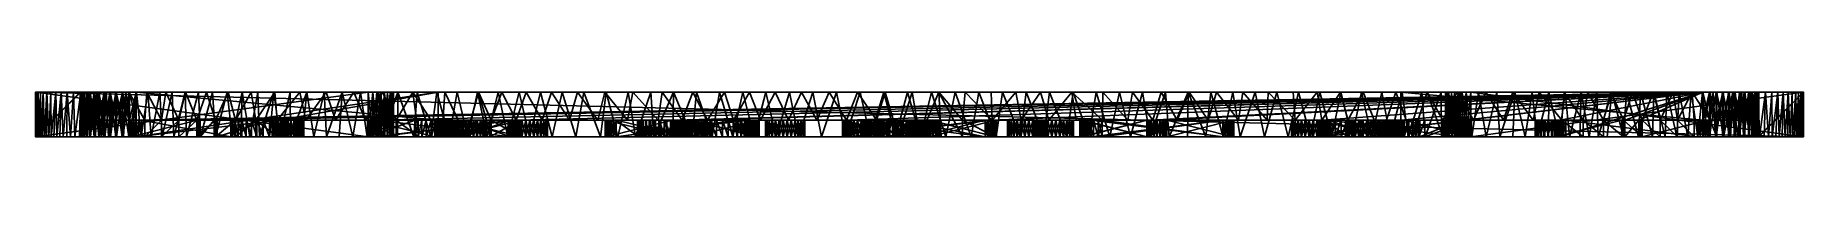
# Model space of a CAD drawing. Header units: millimetres. Extents: x -79 to 79, y 0 to 4.
import ezdxf

# ---------------------------------------------------------------- set-up
doc = ezdxf.new("R2010")
doc.units = ezdxf.units.MM
doc.header["$LTSCALE"] = 57.942387
for name, color, linetype in [('1', 7, 'CONTINUOUS'), ('10', 7, 'CONTINUOUS'), ('100', 7, 'CONTINUOUS'), ('101', 7, 'CONTINUOUS'), ('102', 7, 'CONTINUOUS'), ('103', 7, 'CONTINUOUS'), ('104', 7, 'CONTINUOUS'), ('105', 7, 'CONTINUOUS'), ('106', 7, 'CONTINUOUS'), ('107', 7, 'CONTINUOUS'), ('108', 7, 'CONTINUOUS'), ('109', 7, 'CONTINUOUS'), ('11', 7, 'CONTINUOUS'), ('110', 7, 'CONTINUOUS'), ('111', 7, 'CONTINUOUS'), ('112', 7, 'CONTINUOUS'), ('113', 7, 'CONTINUOUS'), ('114', 7, 'CONTINUOUS'), ('115', 7, 'CONTINUOUS'), ('116', 7, 'CONTINUOUS'), ('117', 7, 'CONTINUOUS'), ('118', 7, 'CONTINUOUS'), ('119', 7, 'CONTINUOUS'), ('12', 7, 'CONTINUOUS'), ('120', 7, 'CONTINUOUS'), ('121', 7, 'CONTINUOUS'), ('122', 7, 'CONTINUOUS'), ('123', 7, 'CONTINUOUS'), ('124', 7, 'CONTINUOUS'), ('125', 7, 'CONTINUOUS'), ('126', 7, 'CONTINUOUS'), ('127', 7, 'CONTINUOUS'), ('128', 7, 'CONTINUOUS'), ('129', 7, 'CONTINUOUS'), ('13', 7, 'CONTINUOUS'), ('130', 7, 'CONTINUOUS'), ('131', 7, 'CONTINUOUS'), ('132', 7, 'CONTINUOUS'), ('133', 7, 'CONTINUOUS'), ('134', 7, 'CONTINUOUS'), ('135', 7, 'CONTINUOUS'), ('136', 7, 'CONTINUOUS'), ('137', 7, 'CONTINUOUS'), ('138', 7, 'CONTINUOUS'), ('139', 7, 'CONTINUOUS'), ('14', 7, 'CONTINUOUS'), ('140', 7, 'CONTINUOUS'), ('141', 7, 'CONTINUOUS'), ('142', 7, 'CONTINUOUS'), ('143', 7, 'CONTINUOUS'), ('144', 7, 'CONTINUOUS'), ('145', 7, 'CONTINUOUS'), ('146', 7, 'CONTINUOUS'), ('147', 7, 'CONTINUOUS'), ('148', 7, 'CONTINUOUS'), ('149', 7, 'CONTINUOUS'), ('15', 7, 'CONTINUOUS'), ('150', 7, 'CONTINUOUS'), ('151', 7, 'CONTINUOUS'), ('152', 7, 'CONTINUOUS'), ('153', 7, 'CONTINUOUS'), ('154', 7, 'CONTINUOUS'), ('155', 7, 'CONTINUOUS'), ('156', 7, 'CONTINUOUS'), ('157', 7, 'CONTINUOUS'), ('158', 7, 'CONTINUOUS'), ('159', 7, 'CONTINUOUS'), ('16', 7, 'CONTINUOUS'), ('160', 7, 'CONTINUOUS'), ('161', 7, 'CONTINUOUS'), ('162', 7, 'CONTINUOUS'), ('163', 7, 'CONTINUOUS'), ('164', 7, 'CONTINUOUS'), ('165', 7, 'CONTINUOUS'), ('166', 7, 'CONTINUOUS'), ('167', 7, 'CONTINUOUS'), ('168', 7, 'CONTINUOUS'), ('169', 7, 'CONTINUOUS'), ('17', 7, 'CONTINUOUS'), ('170', 7, 'CONTINUOUS'), ('171', 7, 'CONTINUOUS'), ('172', 7, 'CONTINUOUS'), ('173', 7, 'CONTINUOUS'), ('174', 7, 'CONTINUOUS'), ('175', 7, 'CONTINUOUS'), ('176', 7, 'CONTINUOUS'), ('177', 7, 'CONTINUOUS'), ('178', 7, 'CONTINUOUS'), ('179', 7, 'CONTINUOUS'), ('18', 7, 'CONTINUOUS'), ('180', 7, 'CONTINUOUS'), ('181', 7, 'CONTINUOUS'), ('182', 7, 'CONTINUOUS'), ('183', 7, 'CONTINUOUS'), ('184', 7, 'CONTINUOUS'), ('185', 7, 'CONTINUOUS'), ('186', 7, 'CONTINUOUS'), ('187', 7, 'CONTINUOUS'), ('188', 7, 'CONTINUOUS'), ('189', 7, 'CONTINUOUS'), ('19', 7, 'CONTINUOUS'), ('190', 7, 'CONTINUOUS'), ('191', 7, 'CONTINUOUS'), ('192', 7, 'CONTINUOUS'), ('193', 7, 'CONTINUOUS'), ('194', 7, 'CONTINUOUS'), ('195', 7, 'CONTINUOUS'), ('196', 7, 'CONTINUOUS'), ('197', 7, 'CONTINUOUS'), ('198', 7, 'CONTINUOUS'), ('199', 7, 'CONTINUOUS'), ('2', 7, 'CONTINUOUS'), ('20', 7, 'CONTINUOUS'), ('200', 7, 'CONTINUOUS'), ('201', 7, 'CONTINUOUS'), ('202', 7, 'CONTINUOUS'), ('203', 7, 'CONTINUOUS'), ('204', 7, 'CONTINUOUS'), ('205', 7, 'CONTINUOUS'), ('206', 7, 'CONTINUOUS'), ('207', 7, 'CONTINUOUS'), ('208', 7, 'CONTINUOUS'), ('209', 7, 'CONTINUOUS'), ('21', 7, 'CONTINUOUS'), ('210', 7, 'CONTINUOUS'), ('211', 7, 'CONTINUOUS'), ('212', 7, 'CONTINUOUS'), ('213', 7, 'CONTINUOUS'), ('214', 7, 'CONTINUOUS'), ('215', 7, 'CONTINUOUS'), ('216', 7, 'CONTINUOUS'), ('217', 7, 'CONTINUOUS'), ('218', 7, 'CONTINUOUS'), ('219', 7, 'CONTINUOUS'), ('22', 7, 'CONTINUOUS'), ('220', 7, 'CONTINUOUS'), ('221', 7, 'CONTINUOUS'), ('222', 7, 'CONTINUOUS'), ('223', 7, 'CONTINUOUS'), ('224', 7, 'CONTINUOUS'), ('225', 7, 'CONTINUOUS'), ('226', 7, 'CONTINUOUS'), ('227', 7, 'CONTINUOUS'), ('228', 7, 'CONTINUOUS'), ('229', 7, 'CONTINUOUS'), ('23', 7, 'CONTINUOUS'), ('24', 7, 'CONTINUOUS'), ('25', 7, 'CONTINUOUS'), ('26', 7, 'CONTINUOUS'), ('27', 7, 'CONTINUOUS'), ('28', 7, 'CONTINUOUS'), ('29', 7, 'CONTINUOUS'), ('3', 7, 'CONTINUOUS'), ('30', 7, 'CONTINUOUS'), ('31', 7, 'CONTINUOUS'), ('32', 7, 'CONTINUOUS'), ('33', 7, 'CONTINUOUS'), ('34', 7, 'CONTINUOUS'), ('35', 7, 'CONTINUOUS'), ('36', 7, 'CONTINUOUS'), ('37', 7, 'CONTINUOUS'), ('38', 7, 'CONTINUOUS'), ('39', 7, 'CONTINUOUS'), ('4', 7, 'CONTINUOUS'), ('40', 7, 'CONTINUOUS'), ('41', 7, 'CONTINUOUS'), ('42', 7, 'CONTINUOUS'), ('43', 7, 'CONTINUOUS'), ('44', 7, 'CONTINUOUS'), ('45', 7, 'CONTINUOUS'), ('46', 7, 'CONTINUOUS'), ('47', 7, 'CONTINUOUS'), ('48', 7, 'CONTINUOUS'), ('49', 7, 'CONTINUOUS'), ('5', 7, 'CONTINUOUS'), ('50', 7, 'CONTINUOUS'), ('51', 7, 'CONTINUOUS'), ('52', 7, 'CONTINUOUS'), ('53', 7, 'CONTINUOUS'), ('54', 7, 'CONTINUOUS'), ('55', 7, 'CONTINUOUS'), ('56', 7, 'CONTINUOUS'), ('57', 7, 'CONTINUOUS'), ('58', 7, 'CONTINUOUS'), ('59', 7, 'CONTINUOUS'), ('6', 7, 'CONTINUOUS'), ('60', 7, 'CONTINUOUS'), ('61', 7, 'CONTINUOUS'), ('62', 7, 'CONTINUOUS'), ('63', 7, 'CONTINUOUS'), ('64', 7, 'CONTINUOUS'), ('65', 7, 'CONTINUOUS'), ('66', 7, 'CONTINUOUS'), ('67', 7, 'CONTINUOUS'), ('68', 7, 'CONTINUOUS'), ('69', 7, 'CONTINUOUS'), ('7', 7, 'CONTINUOUS'), ('70', 7, 'CONTINUOUS'), ('71', 7, 'CONTINUOUS'), ('72', 7, 'CONTINUOUS'), ('73', 7, 'CONTINUOUS'), ('74', 7, 'CONTINUOUS'), ('75', 7, 'CONTINUOUS'), ('76', 7, 'CONTINUOUS'), ('77', 7, 'CONTINUOUS'), ('78', 7, 'CONTINUOUS'), ('79', 7, 'CONTINUOUS'), ('8', 7, 'CONTINUOUS'), ('80', 7, 'CONTINUOUS'), ('81', 7, 'CONTINUOUS'), ('82', 7, 'CONTINUOUS'), ('83', 7, 'CONTINUOUS'), ('84', 7, 'CONTINUOUS'), ('85', 7, 'CONTINUOUS'), ('86', 7, 'CONTINUOUS'), ('87', 7, 'CONTINUOUS'), ('88', 7, 'CONTINUOUS'), ('89', 7, 'CONTINUOUS'), ('9', 7, 'CONTINUOUS'), ('90', 7, 'CONTINUOUS'), ('91', 7, 'CONTINUOUS'), ('92', 7, 'CONTINUOUS'), ('93', 7, 'CONTINUOUS'), ('94', 7, 'CONTINUOUS'), ('95', 7, 'CONTINUOUS'), ('96', 7, 'CONTINUOUS'), ('97', 7, 'CONTINUOUS'), ('98', 7, 'CONTINUOUS'), ('99', 7, 'CONTINUOUS')]:
    doc.layers.add(name, color=color, linetype=linetype)

msp = doc.modelspace()

# ---------------------------------------------------------------- linework, layer by layer
at = {"layer": '1', "color": 7, "linetype": 'CONTINUOUS'}
for points in [[(-6.45, 0, 38.5), (6.45, 0, 38.5), (-79, 0, 42.5), (-6.45, 0, 38.5)], [(6.45, 0, 38.5), (20.32, 0, 38.17), (-79, 0, 42.5), (6.45, 0, 38.5)], [(-6.63, 0, 38.34), (-6.45, 0, 38.5), (-79, 0, 42.5), (-6.63, 0, 38.34)], [(-6.76, 0, 38.15), (-6.63, 0, 38.34), (-79, 0, 42.5), (-6.76, 0, 38.15)], [(-6.85, 0, 37.93), (-6.76, 0, 38.15), (-79, 0, 42.5), (-6.85, 0, 37.93)], [(-6.88, 0, 37.69), (-6.85, 0, 37.93), (-79, 0, 42.5), (-6.88, 0, 37.69)], [(-20.58, 0, 38.5), (-6.88, 0, 37.69), (-79, 0, 42.5), (-20.58, 0, 38.5)], [(20.58, 0, 38.5), (21.85, 0, 38.5), (-79, 0, 42.5), (20.58, 0, 38.5)], [(21.85, 0, 38.5), (35.66, 0, 38.15), (-79, 0, 42.5), (21.85, 0, 38.5)], [(20.43, 0, 38.35), (20.58, 0, 38.5), (-79, 0, 42.5), (20.43, 0, 38.35)], [(20.32, 0, 38.17), (20.43, 0, 38.35), (-79, 0, 42.5), (20.32, 0, 38.17)], [(-48.88, 0, 38.5), (-35.98, 0, 38.5), (-79, 0, 42.5), (-48.88, 0, 38.5)], [(-35.98, 0, 38.5), (-22.11, 0, 38.17), (-79, 0, 42.5), (-35.98, 0, 38.5)], [(-49.05, 0, 38.34), (-48.88, 0, 38.5), (-79, 0, 42.5), (-49.05, 0, 38.34)], [(-49.19, 0, 38.15), (-49.05, 0, 38.34), (-79, 0, 42.5), (-49.19, 0, 38.15)], [(-49.28, 0, 37.93), (-49.19, 0, 38.15), (-79, 0, 42.5), (-49.28, 0, 37.93)], [(-49.31, 0, 37.69), (-49.28, 0, 37.93), (-79, 0, 42.5), (-49.31, 0, 37.69)], [(-63.01, 0, 38.5), (-49.31, 0, 37.69), (-79, 0, 42.5), (-63.01, 0, 38.5)], [(35.98, 0, 38.5), (48.88, 0, 38.5), (-79, 0, 42.5), (35.98, 0, 38.5)], [(48.88, 0, 38.5), (62.75, 0, 38.17), (-79, 0, 42.5), (48.88, 0, 38.5)], [(35.8, 0, 38.34), (35.98, 0, 38.5), (-79, 0, 42.5), (35.8, 0, 38.34)], [(35.66, 0, 38.15), (35.8, 0, 38.34), (-79, 0, 42.5), (35.66, 0, 38.15)], [(63.01, 0, 38.5), (64.27, 0, 38.5), (-79, 0, 42.5), (63.01, 0, 38.5)], [(-79, 0, 42.5), (64.27, 0, 38.5), (79, 0, 42.5), (-79, 0, 42.5)], [(62.86, 0, 38.35), (63.01, 0, 38.5), (-79, 0, 42.5), (62.86, 0, 38.35)], [(62.75, 0, 38.17), (62.86, 0, 38.35), (-79, 0, 42.5), (62.75, 0, 38.17)], [(-21.85, 0, 38.5), (-20.58, 0, 38.5), (-79, 0, 42.5), (-21.85, 0, 38.5)], [(-21.99, 0, 38.35), (-21.85, 0, 38.5), (-79, 0, 42.5), (-21.99, 0, 38.35)], [(-22.11, 0, 38.17), (-21.99, 0, 38.35), (-79, 0, 42.5), (-22.11, 0, 38.17)], [(-64.27, 0, 38.5), (-63.01, 0, 38.5), (-79, 0, 42.5), (-64.27, 0, 38.5)], [(-64.42, 0, 38.35), (-64.27, 0, 38.5), (-79, 0, 42.5), (-64.42, 0, 38.35)], [(-64.53, 0, 38.17), (-64.42, 0, 38.35), (-79, 0, 42.5), (-64.53, 0, 38.17)], [(-70.42, 0, 26.41), (-64.53, 0, 38.17), (-79, 0, 42.5), (-70.42, 0, 26.41)], [(-70.5, 0, 26.17), (-70.42, 0, 26.41), (-79, 0, 42.5), (-70.5, 0, 26.17)], [(-70.52, 0, 25.92), (-70.5, 0, 26.17), (-79, 0, 42.5), (-70.52, 0, 25.92)], [(-70.48, 0, 25.67), (-70.52, 0, 25.92), (-79, 0, 42.5), (-70.48, 0, 25.67)], [(-70.37, 0, 25.44), (-70.48, 0, 25.67), (-79, 0, 42.5), (-70.37, 0, 25.44)], [(-70.21, 0, 25.24), (-70.37, 0, 25.44), (-79, 0, 17.5), (-70.21, 0, 25.24)], [(-79, 0, 17.5), (-70.37, 0, 25.44), (-79, 0, 42.5), (-79, 0, 17.5)], [(-70.01, 0, 25.09), (-70.21, 0, 25.24), (-79, 0, 17.5), (-70.01, 0, 25.09)], [(-69.77, 0, 25), (-70.01, 0, 25.09), (-79, 0, 17.5), (-69.77, 0, 25)], [(-49.25, 0, 17.5), (-69.77, 0, 25), (-79, 0, 17.5), (-49.25, 0, 17.5)], [(-75.47, 0, -53.98), (-75.06, 0, -54.06), (-79, 0, -42.23), (-75.47, 0, -53.98)], [(-79, 0, -42.23), (-75.06, 0, -54.06), (-75, 0, -45.74), (-79, 0, -42.23)], [(-75.85, 0, -53.9), (-75.47, 0, -53.98), (-79, 0, -42.23), (-75.85, 0, -53.9)], [(-76.2, 0, -53.82), (-75.85, 0, -53.9), (-79, 0, -42.23), (-76.2, 0, -53.82)], [(-76.52, 0, -53.74), (-76.2, 0, -53.82), (-79, 0, -42.23), (-76.52, 0, -53.74)], [(-76.82, 0, -53.67), (-76.52, 0, -53.74), (-79, 0, -42.23), (-76.82, 0, -53.67)], [(-77.09, 0, -53.59), (-76.82, 0, -53.67), (-79, 0, -42.23), (-77.09, 0, -53.59)], [(-77.35, 0, -53.52), (-77.09, 0, -53.59), (-79, 0, -42.23), (-77.35, 0, -53.52)], [(-77.59, 0, -53.44), (-77.35, 0, -53.52), (-79, 0, -42.23), (-77.59, 0, -53.44)], [(-77.8, 0, -53.37), (-77.59, 0, -53.44), (-79, 0, -42.23), (-77.8, 0, -53.37)], [(-78, 0, -53.29), (-77.8, 0, -53.37), (-79, 0, -42.23), (-78, 0, -53.29)], [(-78.19, 0, -53.22), (-78, 0, -53.29), (-79, 0, -42.23), (-78.19, 0, -53.22)], [(-78.35, 0, -53.14), (-78.19, 0, -53.22), (-79, 0, -42.23), (-78.35, 0, -53.14)], [(-78.51, 0, -53.06), (-78.35, 0, -53.14), (-79, 0, -42.23), (-78.51, 0, -53.06)], [(-78.64, 0, -52.98), (-78.51, 0, -53.06), (-79, 0, -42.23), (-78.64, 0, -52.98)], [(-78.76, 0, -52.89), (-78.64, 0, -52.98), (-79, 0, -42.23), (-78.76, 0, -52.89)], [(-78.86, 0, -52.8), (-78.76, 0, -52.89), (-79, 0, -42.23), (-78.86, 0, -52.8)], [(-78.94, 0, -52.7), (-78.86, 0, -52.8), (-79, 0, -42.23), (-78.94, 0, -52.7)], [(-78.98, 0, -52.6), (-78.94, 0, -52.7), (-79, 0, -42.23), (-78.98, 0, -52.6)], [(-79, 0, -52.5), (-78.98, 0, -52.6), (-79, 0, -42.23), (-79, 0, -52.5)], [(-75, 0, -42.23), (-79, 0, -42.23), (-75, 0, -45.74), (-75, 0, -42.23)], [(-57.25, 0, -21.5), (-56.86, 0, -21.53), (-79, 0, -17.5), (-57.25, 0, -21.5)], [(-79, 0, -17.5), (-56.86, 0, -21.53), (-49.25, 0, -17.5), (-79, 0, -17.5)], [(-70, 0, -21.5), (-57.25, 0, -21.5), (-79, 0, -17.5), (-70, 0, -21.5)], [(-70.59, 0, -21.54), (-70, 0, -21.5), (-79, 0, -17.5), (-70.59, 0, -21.54)], [(-71.18, 0, -21.64), (-70.59, 0, -21.54), (-79, 0, -17.5), (-71.18, 0, -21.64)], [(-71.74, 0, -21.81), (-71.18, 0, -21.64), (-79, 0, -17.5), (-71.74, 0, -21.81)], [(-72.28, 0, -22.05), (-71.74, 0, -21.81), (-79, 0, -17.5), (-72.28, 0, -22.05)], [(-72.8, 0, -22.35), (-72.28, 0, -22.05), (-79, 0, -17.5), (-72.8, 0, -22.35)], [(-73.27, 0, -22.71), (-72.8, 0, -22.35), (-79, 0, -17.5), (-73.27, 0, -22.71)], [(-73.69, 0, -23.13), (-73.27, 0, -22.71), (-79, 0, -17.5), (-73.69, 0, -23.13)], [(-74.06, 0, -23.59), (-73.69, 0, -23.13), (-79, 0, -17.5), (-74.06, 0, -23.59)], [(-74.38, 0, -24.09), (-74.06, 0, -23.59), (-79, 0, -17.5), (-74.38, 0, -24.09)], [(-74.63, 0, -24.62), (-74.38, 0, -24.09), (-79, 0, -17.5), (-74.63, 0, -24.62)], [(-74.82, 0, -25.18), (-74.63, 0, -24.62), (-79, 0, -17.5), (-74.82, 0, -25.18)], [(-74.95, 0, -25.77), (-74.82, 0, -25.18), (-79, 0, -17.5), (-74.95, 0, -25.77)], [(-79, 0, -25.77), (-74.95, 0, -25.77), (-79, 0, -17.5), (-79, 0, -25.77)], [(-75.06, 0, -54.06), (-74.62, 0, -54.14), (-75, 0, -45.74), (-75.06, 0, -54.06)], [(-75, 0, -45.74), (-74.62, 0, -54.14), (-74.96, 0, -46.34), (-75, 0, -45.74)], [(-74.96, 0, -46.34), (-74.62, 0, -54.14), (-74.86, 0, -46.93), (-74.96, 0, -46.34)], [(-74.86, 0, -46.93), (-74.62, 0, -54.14), (-74.68, 0, -47.5), (-74.86, 0, -46.93)], [(-74.68, 0, -47.5), (-74.62, 0, -54.14), (-74.43, 0, -48.05), (-74.68, 0, -47.5)], [(-74.62, 0, -54.14), (-74.15, 0, -54.23), (-74.43, 0, -48.05), (-74.62, 0, -54.14)], [(-74.43, 0, -48.05), (-74.15, 0, -54.23), (-74.13, 0, -48.57), (-74.43, 0, -48.05)], [(-74.15, 0, -54.23), (-73.63, 0, -54.31), (-74.13, 0, -48.57), (-74.15, 0, -54.23)], [(-74.13, 0, -48.57), (-73.63, 0, -54.31), (-73.76, 0, -49.04), (-74.13, 0, -48.57)], [(-73.76, 0, -49.04), (-73.63, 0, -54.31), (-73.34, 0, -49.47), (-73.76, 0, -49.04)], [(-73.63, 0, -54.31), (-73.08, 0, -54.4), (-73.34, 0, -49.47), (-73.63, 0, -54.31)], [(-73.34, 0, -49.47), (-73.08, 0, -54.4), (-72.87, 0, -49.84), (-73.34, 0, -49.47)], [(-73.08, 0, -54.4), (-72.48, 0, -54.49), (-72.87, 0, -49.84), (-73.08, 0, -54.4)], [(-72.87, 0, -49.84), (-72.48, 0, -54.49), (-72.35, 0, -50.15), (-72.87, 0, -49.84)], [(-72.48, 0, -54.49), (-71.83, 0, -54.58), (-72.35, 0, -50.15), (-72.48, 0, -54.49)], [(-72.35, 0, -50.15), (-71.83, 0, -54.58), (-71.81, 0, -50.4), (-72.35, 0, -50.15)], [(-71.83, 0, -54.58), (-71.13, 0, -54.68), (-71.81, 0, -50.4), (-71.83, 0, -54.58)], [(-71.81, 0, -50.4), (-71.13, 0, -54.68), (-71.24, 0, -50.59), (-71.81, 0, -50.4)], [(-71.24, 0, -50.59), (-71.13, 0, -54.68), (-70.65, 0, -50.7), (-71.24, 0, -50.59)], [(-71.13, 0, -54.68), (-70.36, 0, -54.77), (-70.65, 0, -50.7), (-71.13, 0, -54.68)], [(-70.36, 0, -54.77), (-69.54, 0, -54.87), (-70.65, 0, -50.7), (-70.36, 0, -54.77)], [(-70.65, 0, -50.7), (-69.54, 0, -54.87), (-69.23, 0, -50.88), (-70.65, 0, -50.7)], [(-69.52, 0, 24.96), (-69.77, 0, 25), (-49.25, 0, 17.5), (-69.52, 0, 24.96)], [(-69.54, 0, -54.87), (-68.65, 0, -54.97), (-69.23, 0, -50.88), (-69.54, 0, -54.87)], [(-61.52, 0, 24.96), (-69.52, 0, 24.96), (-49.25, 0, 17.5), (-61.52, 0, 24.96)], [(-69.23, 0, -50.88), (-68.65, 0, -54.97), (-67.74, 0, -51.05), (-69.23, 0, -50.88)], [(-68.65, 0, -54.97), (-67.68, 0, -55.08), (-67.74, 0, -51.05), (-68.65, 0, -54.97)], [(-67.68, 0, -55.08), (-66.63, 0, -55.19), (-67.74, 0, -51.05), (-67.68, 0, -55.08)], [(-67.74, 0, -51.05), (-66.63, 0, -55.19), (-66.19, 0, -51.21), (-67.74, 0, -51.05)], [(-66.63, 0, -55.19), (-65.49, 0, -55.3), (-66.19, 0, -51.21), (-66.63, 0, -55.19)], [(-66.19, 0, -51.21), (-65.49, 0, -55.3), (-64.57, 0, -51.36), (-66.19, 0, -51.21)], [(-65.49, 0, -55.3), (-64.25, 0, -55.41), (-64.57, 0, -51.36), (-65.49, 0, -55.3)], [(-64.25, 0, -55.41), (-62.9, 0, -55.53), (-64.57, 0, -51.36), (-64.25, 0, -55.41)], [(-64.57, 0, -51.36), (-62.9, 0, -55.53), (-62.89, 0, -51.51), (-64.57, 0, -51.36)], [(-62.86, 0, 38.35), (-49.31, 0, 37.69), (-63.01, 0, 38.5), (-62.86, 0, 38.35)], [(-62.9, 0, -55.53), (-61.43, 0, -55.64), (-62.89, 0, -51.51), (-62.9, 0, -55.53)], [(-62.89, 0, -51.51), (-61.43, 0, -55.64), (-61.13, 0, -51.66), (-62.89, 0, -51.51)], [(-62.75, 0, 38.17), (-49.31, 0, 37.69), (-62.86, 0, 38.35), (-62.75, 0, 38.17)], [(-49.31, 0, 37.69), (-62.75, 0, 38.17), (-55.49, 0, 24.68), (-49.31, 0, 37.69)], [(-62.75, 0, 38.17), (-58.09, 0, 28.87), (-56.16, 0, 25.27), (-62.75, 0, 38.17)], [(-55.49, 0, 24.68), (-62.75, 0, 38.17), (-55.66, 0, 24.93), (-55.49, 0, 24.68)], [(-55.66, 0, 24.93), (-62.75, 0, 38.17), (-55.89, 0, 25.13), (-55.66, 0, 24.93)], [(-55.89, 0, 25.13), (-62.75, 0, 38.17), (-56.16, 0, 25.27), (-55.89, 0, 25.13)], [(-61.38, 0, 25.56), (-61.52, 0, 24.96), (-49.25, 0, 17.5), (-61.38, 0, 25.56)], [(-61.43, 0, -55.64), (-60.65, 0, -55.7), (-61.13, 0, -51.66), (-61.43, 0, -55.64)], [(-61.17, 0, 26.12), (-61.38, 0, 25.56), (-57.31, 0, 23.07), (-61.17, 0, 26.12)], [(-57.31, 0, 23.07), (-61.38, 0, 25.56), (-49.25, 0, 17.5), (-57.31, 0, 23.07)], [(-60.89, 0, 26.66), (-61.17, 0, 26.12), (-57.54, 0, 23.27), (-60.89, 0, 26.66)], [(-57.54, 0, 23.27), (-61.17, 0, 26.12), (-57.31, 0, 23.07), (-57.54, 0, 23.27)], [(-60.65, 0, -55.7), (-59.83, 0, -55.76), (-61.13, 0, -51.66), (-60.65, 0, -55.7)], [(-61.13, 0, -51.66), (-59.83, 0, -55.76), (-59.3, 0, -51.8), (-61.13, 0, -51.66)], [(-60.55, 0, 27.16), (-60.89, 0, 26.66), (-57.54, 0, 23.27), (-60.55, 0, 27.16)], [(-60.15, 0, 27.62), (-60.55, 0, 27.16), (-57.71, 0, 23.52), (-60.15, 0, 27.62)], [(-57.71, 0, 23.52), (-60.55, 0, 27.16), (-57.54, 0, 23.27), (-57.71, 0, 23.52)], [(-59.7, 0, 28.03), (-60.15, 0, 27.62), (-57.71, 0, 23.52), (-59.7, 0, 28.03)], [(-59.83, 0, -55.76), (-58.98, 0, -55.83), (-59.3, 0, -51.8), (-59.83, 0, -55.76)], [(-59.2, 0, 28.37), (-59.7, 0, 28.03), (-57.81, 0, 23.8), (-59.2, 0, 28.37)], [(-57.81, 0, 23.8), (-59.7, 0, 28.03), (-57.71, 0, 23.52), (-57.81, 0, 23.8)], [(-58.98, 0, -55.83), (-58.09, 0, -55.89), (-59.3, 0, -51.8), (-58.98, 0, -55.83)], [(-59.3, 0, -51.8), (-58.09, 0, -55.89), (-57.4, 0, -51.93), (-59.3, 0, -51.8)], [(-58.66, 0, 28.65), (-59.2, 0, 28.37), (-57.81, 0, 23.8), (-58.66, 0, 28.65)], [(-58.09, 0, 28.87), (-58.66, 0, 28.65), (-57.85, 0, 24.1), (-58.09, 0, 28.87)], [(-57.85, 0, 24.1), (-58.66, 0, 28.65), (-57.81, 0, 23.8), (-57.85, 0, 24.1)], [(-56.16, 0, 25.27), (-58.09, 0, 28.87), (-56.45, 0, 25.34), (-56.16, 0, 25.27)], [(-56.45, 0, 25.34), (-58.09, 0, 28.87), (-56.75, 0, 25.34), (-56.45, 0, 25.34)], [(-56.75, 0, 25.34), (-58.09, 0, 28.87), (-57.04, 0, 25.27), (-56.75, 0, 25.34)], [(-57.04, 0, 25.27), (-58.09, 0, 28.87), (-57.31, 0, 25.13), (-57.04, 0, 25.27)], [(-57.31, 0, 25.13), (-58.09, 0, 28.87), (-57.54, 0, 24.93), (-57.31, 0, 25.13)], [(-57.54, 0, 24.93), (-58.09, 0, 28.87), (-57.71, 0, 24.68), (-57.54, 0, 24.93)], [(-57.71, 0, 24.68), (-58.09, 0, 28.87), (-57.81, 0, 24.4), (-57.71, 0, 24.68)], [(-57.81, 0, 24.4), (-58.09, 0, 28.87), (-57.85, 0, 24.1), (-57.81, 0, 24.4)], [(-58.09, 0, -55.89), (-57.16, 0, -55.95), (-57.4, 0, -51.93), (-58.09, 0, -55.89)], [(-57.4, 0, -51.93), (-57.16, 0, -55.95), (-56.99, 0, -51.92), (-57.4, 0, -51.93)], [(-57.04, 0, 22.93), (-57.31, 0, 23.07), (-49.25, 0, 17.5), (-57.04, 0, 22.93)], [(-57.16, 0, -55.95), (-56.19, 0, -56.01), (-56.99, 0, -51.92), (-57.16, 0, -55.95)], [(-56.75, 0, 22.86), (-57.04, 0, 22.93), (-49.25, 0, 17.5), (-56.75, 0, 22.86)], [(-56.99, 0, -51.92), (-56.19, 0, -56.01), (-56.59, 0, -51.83), (-56.99, 0, -51.92)], [(-56.86, 0, -21.53), (-56.48, 0, -21.64), (-49.25, 0, -17.5), (-56.86, 0, -21.53)], [(-56.45, 0, 22.86), (-56.75, 0, 22.86), (-49.25, 0, 17.5), (-56.45, 0, 22.86)], [(-56.59, 0, -51.83), (-56.19, 0, -56.01), (-56.21, 0, -51.68), (-56.59, 0, -51.83)], [(-56.48, 0, -21.64), (-56.13, 0, -21.8), (-49.25, 0, -17.5), (-56.48, 0, -21.64)], [(-56.16, 0, 22.93), (-56.45, 0, 22.86), (-49.25, 0, 17.5), (-56.16, 0, 22.93)], [(-56.21, 0, -51.68), (-56.19, 0, -56.01), (-55.87, 0, -51.46), (-56.21, 0, -51.68)], [(-56.19, 0, -56.01), (-55.17, 0, -56.08), (-55.87, 0, -51.46), (-56.19, 0, -56.01)], [(-55.89, 0, 23.07), (-56.16, 0, 22.93), (-49.25, 0, 17.5), (-55.89, 0, 23.07)], [(-56.13, 0, -21.8), (-55.8, 0, -22.03), (-49.25, 0, -17.5), (-56.13, 0, -21.8)], [(-55.66, 0, 23.27), (-55.89, 0, 23.07), (-49.25, 0, 17.5), (-55.66, 0, 23.27)], [(-55.87, 0, -51.46), (-55.17, 0, -56.08), (-55.57, 0, -51.18), (-55.87, 0, -51.46)], [(-55.8, 0, -22.03), (-55.53, 0, -22.3), (-49.25, 0, -17.5), (-55.8, 0, -22.03)], [(-55.49, 0, 23.52), (-55.66, 0, 23.27), (-49.25, 0, 17.5), (-55.49, 0, 23.52)], [(-55.57, 0, -51.18), (-55.17, 0, -56.08), (-55.33, 0, -50.85), (-55.57, 0, -51.18)], [(-55.53, 0, -22.3), (-55.3, 0, -22.63), (-49.25, 0, -17.5), (-55.53, 0, -22.3)], [(-55.39, 0, 24.4), (-49.31, 0, 37.69), (-55.49, 0, 24.68), (-55.39, 0, 24.4)], [(-55.39, 0, 23.8), (-55.49, 0, 23.52), (-49.25, 0, 17.5), (-55.39, 0, 23.8)], [(-55.35, 0, 24.1), (-49.31, 0, 37.69), (-55.39, 0, 24.4), (-55.35, 0, 24.1)], [(-55.35, 0, 24.1), (-55.39, 0, 23.8), (-49.25, 0, 17.5), (-55.35, 0, 24.1)], [(-49.31, 0, 37.69), (-55.35, 0, 24.1), (-49.25, 0, 17.5), (-49.31, 0, 37.69)], [(-55.33, 0, -50.85), (-55.17, 0, -56.08), (-55.15, 0, -50.48), (-55.33, 0, -50.85)], [(-55.3, 0, -22.63), (-55.14, 0, -22.98), (-49.25, 0, -17.5), (-55.3, 0, -22.63)], [(-55.17, 0, -56.08), (-54.11, 0, -56.14), (-55.15, 0, -50.48), (-55.17, 0, -56.08)], [(-55.15, 0, -50.48), (-54.11, 0, -56.14), (-55.04, 0, -50.09), (-55.15, 0, -50.48)], [(-49.31, 0, -37.72), (-49.29, 0, -37.47), (-55.14, 0, -22.98), (-49.31, 0, -37.72)], [(-55.14, 0, -22.98), (-49.29, 0, -37.47), (-49.25, 0, -17.5), (-55.14, 0, -22.98)], [(-55.03, 0, -23.36), (-49.31, 0, -37.72), (-55.14, 0, -22.98), (-55.03, 0, -23.36)], [(-55.04, 0, -50.09), (-54.11, 0, -56.14), (-55, 0, -49.68), (-55.04, 0, -50.09)], [(-49.31, 0, -47.13), (-49.31, 0, -37.72), (-55.03, 0, -23.36), (-49.31, 0, -47.13)], [(-49.35, 0, -56.4), (-49.31, 0, -47.13), (-55.03, 0, -23.36), (-49.35, 0, -56.4)], [(-50.62, 0, -56.34), (-49.35, 0, -56.4), (-55.03, 0, -23.36), (-50.62, 0, -56.34)], [(-51.84, 0, -56.27), (-50.62, 0, -56.34), (-55.03, 0, -23.36), (-51.84, 0, -56.27)], [(-55, 0, -23.75), (-51.84, 0, -56.27), (-55.03, 0, -23.36), (-55, 0, -23.75)], [(-53, 0, -56.21), (-51.84, 0, -56.27), (-55, 0, -23.75), (-53, 0, -56.21)], [(-54.11, 0, -56.14), (-53, 0, -56.21), (-55, 0, -23.75), (-54.11, 0, -56.14)], [(-55, 0, -49.68), (-54.11, 0, -56.14), (-55, 0, -23.75), (-55, 0, -49.68)], [(-49.29, 0, -47.38), (-49.31, 0, -47.13), (-49.35, 0, -56.4), (-49.29, 0, -47.38)], [(-48.02, 0, -56.47), (-49.29, 0, -47.38), (-49.35, 0, -56.4), (-48.02, 0, -56.47)], [(-49.31, 0, -47.13), (-49.26, 0, -46.88), (-49.31, 0, -37.72), (-49.31, 0, -47.13)], [(-49.31, 0, -37.72), (-49.26, 0, -46.88), (-49.26, 0, -37.97), (-49.31, 0, -37.72)], [(-49.28, 0, 37.45), (-49.31, 0, 37.69), (-49.25, 0, 17.5), (-49.28, 0, 37.45)], [(-49.2, 0, -47.62), (-49.29, 0, -47.38), (-48.02, 0, -56.47), (-49.2, 0, -47.62)], [(-49.29, 0, -37.47), (-49.2, 0, -37.23), (-49.25, 0, -17.5), (-49.29, 0, -37.47)], [(-49.2, 0, 37.23), (-49.28, 0, 37.45), (-49.25, 0, 17.5), (-49.2, 0, 37.23)], [(-49.26, 0, -46.88), (-49.16, 0, -46.65), (-49.26, 0, -37.97), (-49.26, 0, -46.88)], [(-49.26, 0, -37.97), (-49.16, 0, -46.65), (-49.16, 0, -38.2), (-49.26, 0, -37.97)], [(-48.86, 0, 17.47), (-49.2, 0, 37.23), (-49.25, 0, 17.5), (-48.86, 0, 17.47)], [(-49.25, 0, -17.5), (-49.2, 0, -37.23), (-48.86, 0, -17.47), (-49.25, 0, -17.5)], [(-46.75, 0, -52.53), (-49.2, 0, -47.62), (-48.02, 0, -56.47), (-46.75, 0, -52.53)], [(-43.32, 0, 25.47), (-49.2, 0, 37.23), (-47.03, 0, 15.64), (-43.32, 0, 25.47)], [(-47.03, 0, 15.64), (-49.2, 0, 37.23), (-47.14, 0, 16.02), (-47.03, 0, 15.64)], [(-47.14, 0, 16.02), (-49.2, 0, 37.23), (-47.3, 0, 16.37), (-47.14, 0, 16.02)], [(-47.3, 0, 16.37), (-49.2, 0, 37.23), (-47.53, 0, 16.7), (-47.3, 0, 16.37)], [(-47.53, 0, 16.7), (-49.2, 0, 37.23), (-47.8, 0, 16.97), (-47.53, 0, 16.7)], [(-47.8, 0, 16.97), (-49.2, 0, 37.23), (-48.13, 0, 17.2), (-47.8, 0, 16.97)], [(-48.13, 0, 17.2), (-49.2, 0, 37.23), (-48.48, 0, 17.36), (-48.13, 0, 17.2)], [(-48.48, 0, 17.36), (-49.2, 0, 37.23), (-48.86, 0, 17.47), (-48.48, 0, 17.36)], [(-49.2, 0, -37.23), (-45.06, 0, -28.95), (-48.86, 0, -17.47), (-49.2, 0, -37.23)], [(-49.16, 0, -46.65), (-49, 0, -46.45), (-49.16, 0, -38.2), (-49.16, 0, -46.65)], [(-49.16, 0, -38.2), (-49, 0, -46.45), (-49, 0, -38.4), (-49.16, 0, -38.2)], [(-49, 0, -46.45), (-48.8, 0, -46.3), (-49, 0, -38.4), (-49, 0, -46.45)], [(-49, 0, -38.4), (-48.8, 0, -46.3), (-48.8, 0, -38.55), (-49, 0, -38.4)], [(-48.86, 0, -17.47), (-45.06, 0, -28.95), (-48.48, 0, -17.36), (-48.86, 0, -17.47)], [(-48.8, 0, -46.3), (-48.56, 0, -46.21), (-48.8, 0, -38.55), (-48.8, 0, -46.3)], [(-48.8, 0, -38.55), (-48.56, 0, -46.21), (-48.56, 0, -38.64), (-48.8, 0, -38.55)], [(-48.56, 0, -46.21), (-48.31, 0, -46.18), (-48.56, 0, -38.64), (-48.56, 0, -46.21)], [(-48.56, 0, -38.64), (-48.31, 0, -46.18), (-48.31, 0, -38.68), (-48.56, 0, -38.64)], [(-48.48, 0, -17.36), (-45.06, 0, -28.95), (-48.13, 0, -17.2), (-48.48, 0, -17.36)], [(-48.31, 0, -46.18), (-36.54, 0, -46.18), (-48.31, 0, -38.68), (-48.31, 0, -46.18)], [(-48.31, 0, -38.68), (-36.54, 0, -46.18), (-36.54, 0, -38.68), (-48.31, 0, -38.68)], [(-48.13, 0, -17.2), (-45.06, 0, -28.95), (-47.8, 0, -16.97), (-48.13, 0, -17.2)], [(-46.63, 0, -56.54), (-46.75, 0, -52.53), (-48.02, 0, -56.47), (-46.63, 0, -56.54)], [(-47.8, 0, -16.97), (-45.06, 0, -28.95), (-47.53, 0, -16.7), (-47.8, 0, -16.97)], [(-47.53, 0, -16.7), (-45.06, 0, -28.95), (-47.3, 0, -16.37), (-47.53, 0, -16.7)], [(-47.3, 0, -16.37), (-45.06, 0, -28.95), (-47.14, 0, -16.02), (-47.3, 0, -16.37)], [(-47.14, 0, -16.02), (-45.06, 0, -28.95), (-47.03, 0, -15.64), (-47.14, 0, -16.02)], [(-47, 0, 15.25), (-43.32, 0, 25.47), (-47.03, 0, 15.64), (-47, 0, 15.25)], [(-47.03, 0, -15.64), (-45.06, 0, -28.95), (-47, 0, -15.25), (-47.03, 0, -15.64)], [(-43.64, 0, -30.96), (-43.32, 0, 25.47), (-47, 0, 15.25), (-43.64, 0, -30.96)], [(-44.09, 0, -30.53), (-43.64, 0, -30.96), (-47, 0, 15.25), (-44.09, 0, -30.53)], [(-44.48, 0, -30.04), (-44.09, 0, -30.53), (-47, 0, 15.25), (-44.48, 0, -30.04)], [(-44.8, 0, -29.52), (-44.48, 0, -30.04), (-47, 0, 15.25), (-44.8, 0, -29.52)], [(-45.06, 0, -28.95), (-44.8, 0, -29.52), (-47, 0, 15.25), (-45.06, 0, -28.95)], [(-47, 0, -15.25), (-45.06, 0, -28.95), (-47, 0, 15.25), (-47, 0, -15.25)], [(-44.75, 0, -52.62), (-46.75, 0, -52.53), (-45.17, 0, -56.6), (-44.75, 0, -52.62)], [(-45.17, 0, -56.6), (-46.75, 0, -52.53), (-46.63, 0, -56.54), (-45.17, 0, -56.6)], [(-43.65, 0, -56.67), (-44.75, 0, -52.62), (-45.17, 0, -56.6), (-43.65, 0, -56.67)], [(-42.67, 0, -52.7), (-44.75, 0, -52.62), (-43.65, 0, -56.67), (-42.67, 0, -52.7)], [(-42.04, 0, -56.73), (-42.67, 0, -52.7), (-43.65, 0, -56.67), (-42.04, 0, -56.73)], [(-43.15, 0, -31.33), (-43.32, 0, 25.47), (-43.64, 0, -30.96), (-43.15, 0, -31.33)], [(-43.16, 0, 25.24), (-43.32, 0, 25.47), (-43.15, 0, -31.33), (-43.16, 0, 25.24)], [(-42.95, 0, 25.06), (-43.16, 0, 25.24), (-43, 0, 17.33), (-42.95, 0, 25.06)], [(-43.16, 0, 25.24), (-43.15, 0, -31.33), (-43, 0, -17.33), (-43.16, 0, 25.24)], [(-43, 0, 17.33), (-43.16, 0, 25.24), (-43, 0, 6), (-43, 0, 17.33)], [(-43, 0, 6), (-43.16, 0, 25.24), (-43, 0, -6), (-43, 0, 6)], [(-43, 0, -6), (-43.16, 0, 25.24), (-43, 0, -17.33), (-43, 0, -6)], [(-43.15, 0, -31.33), (-42.61, 0, -31.64), (-43, 0, -17.33), (-43.15, 0, -31.33)], [(-42.95, 0, 25.06), (-43, 0, 17.33), (-42.78, 0, 17.45), (-42.95, 0, 25.06)], [(-43, 0, -17.33), (-42.61, 0, -31.64), (-42.78, 0, -17.45), (-43, 0, -17.33)], [(-42.97, 0, 5.61), (-43, 0, 6), (-42.97, 0, -5.61), (-42.97, 0, 5.61)], [(-42.97, 0, -5.61), (-43, 0, 6), (-43, 0, -6), (-42.97, 0, -5.61)], [(-42.86, 0, 5.23), (-42.97, 0, 5.61), (-42.86, 0, -5.23), (-42.86, 0, 5.23)], [(-42.86, 0, -5.23), (-42.97, 0, 5.61), (-42.97, 0, -5.61), (-42.86, 0, -5.23)], [(-42.7, 0, 24.95), (-42.95, 0, 25.06), (-42.78, 0, 17.45), (-42.7, 0, 24.95)], [(-42.7, 0, 4.88), (-42.86, 0, 5.23), (-42.7, 0, -4.88), (-42.7, 0, 4.88)], [(-42.7, 0, -4.88), (-42.86, 0, 5.23), (-42.86, 0, -5.23), (-42.7, 0, -4.88)], [(-42.55, 0, 17.51), (-42.7, 0, 24.95), (-42.78, 0, 17.45), (-42.55, 0, 17.51)], [(-42.78, 0, -17.45), (-42.61, 0, -31.64), (-42.55, 0, -17.51), (-42.78, 0, -17.45)], [(-42.43, 0, 24.91), (-42.7, 0, 24.95), (-42.55, 0, 17.51), (-42.43, 0, 24.91)], [(-42.47, 0, 4.55), (-42.7, 0, 4.88), (-42.47, 0, -4.55), (-42.47, 0, 4.55)], [(-42.47, 0, -4.55), (-42.7, 0, 4.88), (-42.7, 0, -4.88), (-42.47, 0, -4.55)], [(-40.51, 0, -52.79), (-42.67, 0, -52.7), (-42.04, 0, -56.73), (-40.51, 0, -52.79)], [(-42.61, 0, -31.64), (-42.03, 0, -31.88), (-42.55, 0, -17.51), (-42.61, 0, -31.64)], [(-42.3, 0, 17.51), (-42.43, 0, 24.91), (-42.55, 0, 17.51), (-42.3, 0, 17.51)], [(-42.03, 0, -31.88), (-42.15, 0, -27.15), (-42.55, 0, -17.51), (-42.03, 0, -31.88)], [(-42.55, 0, -17.51), (-42.15, 0, -27.15), (-42.3, 0, -17.51), (-42.55, 0, -17.51)], [(-42.2, 0, 4.28), (-42.47, 0, 4.55), (-42.2, 0, -4.28), (-42.2, 0, 4.28)], [(-42.2, 0, -4.28), (-42.47, 0, 4.55), (-42.47, 0, -4.55), (-42.2, 0, -4.28)], [(-42.15, 0, 24.95), (-42.43, 0, 24.91), (-42.3, 0, 17.51), (-42.15, 0, 24.95)], [(-42.06, 0, 17.45), (-42.15, 0, 24.95), (-42.3, 0, 17.51), (-42.06, 0, 17.45)], [(-42.15, 0, -27.15), (-42.11, 0, -26.79), (-42.3, 0, -17.51), (-42.15, 0, -27.15)], [(-42.3, 0, -17.51), (-42.11, 0, -26.79), (-42.06, 0, -17.45), (-42.3, 0, -17.51)], [(-41.87, 0, 4.05), (-42.2, 0, 4.28), (-41.87, 0, -4.05), (-41.87, 0, 4.05)], [(-41.87, 0, -4.05), (-42.2, 0, 4.28), (-42.2, 0, -4.28), (-41.87, 0, -4.05)], [(-41.9, 0, 25.06), (-42.15, 0, 24.95), (-42.06, 0, 17.45), (-41.9, 0, 25.06)], [(-42.15, 0, -27.15), (-42.03, 0, -31.88), (-42.11, 0, -27.51), (-42.15, 0, -27.15)], [(-42.11, 0, -27.51), (-42.03, 0, -31.88), (-42, 0, -27.86), (-42.11, 0, -27.51)], [(-42.11, 0, -26.79), (-42, 0, -26.44), (-42.06, 0, -17.45), (-42.11, 0, -26.79)], [(-41.85, 0, 17.33), (-41.9, 0, 25.06), (-42.06, 0, 17.45), (-41.85, 0, 17.33)], [(-42.06, 0, -17.45), (-42, 0, -26.44), (-41.85, 0, -17.33), (-42.06, 0, -17.45)], [(-40.37, 0, -56.8), (-40.51, 0, -52.79), (-42.04, 0, -56.73), (-40.37, 0, -56.8)], [(-42.03, 0, -31.88), (-41.44, 0, -32.04), (-42, 0, -27.86), (-42.03, 0, -31.88)], [(-42, 0, -27.86), (-41.44, 0, -32.04), (-41.82, 0, -28.18), (-42, 0, -27.86)], [(-42, 0, -26.44), (-41.82, 0, -26.12), (-41.85, 0, -17.33), (-42, 0, -26.44)], [(-41.69, 0, 25.24), (-41.9, 0, 25.06), (-41.85, 0, 17.33), (-41.69, 0, 25.24)], [(-41.52, 0, 3.89), (-41.87, 0, 4.05), (-41.52, 0, -3.89), (-41.52, 0, 3.89)], [(-41.52, 0, -3.89), (-41.87, 0, 4.05), (-41.87, 0, -4.05), (-41.52, 0, -3.89)], [(-41.67, 0, 17.17), (-41.69, 0, 25.24), (-41.85, 0, 17.33), (-41.67, 0, 17.17)], [(-41.85, 0, -17.33), (-41.82, 0, -26.12), (-41.67, 0, -17.17), (-41.85, 0, -17.33)], [(-41.82, 0, -28.18), (-41.44, 0, -32.04), (-41.57, 0, -28.45), (-41.82, 0, -28.18)], [(-41.82, 0, -26.12), (-41.57, 0, -25.85), (-41.67, 0, -17.17), (-41.82, 0, -26.12)], [(-41.53, 0, 25.47), (-41.69, 0, 25.24), (-41.53, 0, 16.96), (-41.53, 0, 25.47)], [(-41.53, 0, 16.96), (-41.69, 0, 25.24), (-41.67, 0, 17.17), (-41.53, 0, 16.96)], [(-41.67, 0, -17.17), (-41.57, 0, -25.85), (-41.53, 0, -16.96), (-41.67, 0, -17.17)], [(-41.57, 0, -28.45), (-41.44, 0, -32.04), (-41.28, 0, -28.67), (-41.57, 0, -28.45)], [(-41.57, 0, -25.85), (-41.28, 0, -25.63), (-41.53, 0, -16.96), (-41.57, 0, -25.85)], [(-35.65, 0, 37.23), (-41.53, 0, 25.47), (-35.88, 0, 21.52), (-35.65, 0, 37.23)], [(-35.88, 0, 21.52), (-41.53, 0, 25.47), (-36.17, 0, 21.3), (-35.88, 0, 21.52)], [(-36.17, 0, 21.3), (-41.53, 0, 25.47), (-36.42, 0, 21.03), (-36.17, 0, 21.3)], [(-36.42, 0, 21.03), (-41.53, 0, 25.47), (-36.6, 0, 20.71), (-36.42, 0, 21.03)], [(-36.6, 0, 20.71), (-41.53, 0, 25.47), (-36.71, 0, 20.36), (-36.6, 0, 20.71)], [(-36.71, 0, 20.36), (-41.53, 0, 25.47), (-36.75, 0, 20), (-36.71, 0, 20.36)], [(-36.75, 0, 20), (-41.53, 0, 25.47), (-35.65, 0, 5.2), (-36.75, 0, 20)], [(-35.65, 0, 5.2), (-41.53, 0, 25.47), (-41.53, 0, 16.96), (-35.65, 0, 5.2)], [(-36.17, 0, -18.7), (-35.88, 0, -18.48), (-41.53, 0, -16.96), (-36.17, 0, -18.7)], [(-41.53, 0, -16.96), (-35.88, 0, -18.48), (-35.65, 0, -5.2), (-41.53, 0, -16.96)], [(-36.42, 0, -18.97), (-36.17, 0, -18.7), (-41.53, 0, -16.96), (-36.42, 0, -18.97)], [(-36.6, 0, -19.29), (-36.42, 0, -18.97), (-41.53, 0, -16.96), (-36.6, 0, -19.29)], [(-36.71, 0, -19.64), (-36.6, 0, -19.29), (-41.53, 0, -16.96), (-36.71, 0, -19.64)], [(-36.75, 0, -20), (-36.71, 0, -19.64), (-41.53, 0, -16.96), (-36.75, 0, -20)], [(-38.69, 0, -26.79), (-36.75, 0, -20), (-41.53, 0, -16.96), (-38.69, 0, -26.79)], [(-38.8, 0, -26.44), (-38.69, 0, -26.79), (-41.53, 0, -16.96), (-38.8, 0, -26.44)], [(-38.98, 0, -26.12), (-38.8, 0, -26.44), (-41.53, 0, -16.96), (-38.98, 0, -26.12)], [(-39.23, 0, -25.85), (-38.98, 0, -26.12), (-41.53, 0, -16.96), (-39.23, 0, -25.85)], [(-39.52, 0, -25.63), (-39.23, 0, -25.85), (-41.53, 0, -16.96), (-39.52, 0, -25.63)], [(-39.86, 0, -25.49), (-39.52, 0, -25.63), (-41.53, 0, -16.96), (-39.86, 0, -25.49)], [(-40.22, 0, -25.41), (-39.86, 0, -25.49), (-41.53, 0, -16.96), (-40.22, 0, -25.41)], [(-40.58, 0, -25.41), (-40.22, 0, -25.41), (-41.53, 0, -16.96), (-40.58, 0, -25.41)], [(-40.94, 0, -25.49), (-40.58, 0, -25.41), (-41.53, 0, -16.96), (-40.94, 0, -25.49)], [(-41.28, 0, -25.63), (-40.94, 0, -25.49), (-41.53, 0, -16.96), (-41.28, 0, -25.63)], [(-41.14, 0, 3.78), (-41.52, 0, 3.89), (-41.14, 0, -3.78), (-41.14, 0, 3.78)], [(-41.14, 0, -3.78), (-41.52, 0, 3.89), (-41.52, 0, -3.89), (-41.14, 0, -3.78)], [(-41.44, 0, -32.04), (-40.82, 0, -32.13), (-41.28, 0, -28.67), (-41.44, 0, -32.04)], [(-41.28, 0, -28.67), (-40.82, 0, -32.13), (-40.94, 0, -28.81), (-41.28, 0, -28.67)], [(-40.75, 0, 3.75), (-41.14, 0, 3.78), (-40.75, 0, -3.75), (-40.75, 0, 3.75)], [(-40.75, 0, -3.75), (-41.14, 0, 3.78), (-41.14, 0, -3.78), (-40.75, 0, -3.75)], [(-40.94, 0, -28.81), (-40.82, 0, -32.13), (-40.58, 0, -28.89), (-40.94, 0, -28.81)], [(-40.82, 0, -32.13), (-40.2, 0, -32.15), (-40.58, 0, -28.89), (-40.82, 0, -32.13)], [(-36.54, 0, 3.75), (-40.75, 0, 3.75), (-36.54, 0, -3.75), (-36.54, 0, 3.75)], [(-40.75, 0, 3.75), (-40.75, 0, -3.75), (-36.54, 0, -3.75), (-40.75, 0, 3.75)], [(-40.58, 0, -28.89), (-40.2, 0, -32.15), (-40.22, 0, -28.89), (-40.58, 0, -28.89)], [(-38.27, 0, -52.87), (-40.51, 0, -52.79), (-38.62, 0, -56.86), (-38.27, 0, -52.87)], [(-38.62, 0, -56.86), (-40.51, 0, -52.79), (-40.37, 0, -56.8), (-38.62, 0, -56.86)], [(-40.22, 0, -28.89), (-40.2, 0, -32.15), (-39.86, 0, -28.81), (-40.22, 0, -28.89)], [(-40.2, 0, -32.15), (-39.59, 0, -32.08), (-39.86, 0, -28.81), (-40.2, 0, -32.15)], [(-39.86, 0, -28.81), (-39.59, 0, -32.08), (-39.52, 0, -28.67), (-39.86, 0, -28.81)], [(-39.59, 0, -32.08), (-38.98, 0, -31.94), (-39.52, 0, -28.67), (-39.59, 0, -32.08)], [(-39.52, 0, -28.67), (-38.98, 0, -31.94), (-39.23, 0, -28.45), (-39.52, 0, -28.67)], [(-39.23, 0, -28.45), (-38.98, 0, -31.94), (-38.98, 0, -28.18), (-39.23, 0, -28.45)], [(-38.98, 0, -31.94), (-38.4, 0, -31.73), (-38.8, 0, -27.86), (-38.98, 0, -31.94)], [(-38.98, 0, -28.18), (-38.98, 0, -31.94), (-38.8, 0, -27.86), (-38.98, 0, -28.18)], [(-38.8, 0, -27.86), (-38.4, 0, -31.73), (-38.69, 0, -27.51), (-38.8, 0, -27.86)], [(-38.65, 0, -27.15), (-36.75, 0, -20), (-38.69, 0, -26.79), (-38.65, 0, -27.15)], [(-38.4, 0, -31.73), (-38.65, 0, -27.15), (-38.69, 0, -27.51), (-38.4, 0, -31.73)], [(-38.4, 0, -31.73), (-36.75, 0, -20), (-38.65, 0, -27.15), (-38.4, 0, -31.73)], [(-36.78, 0, -56.93), (-38.27, 0, -52.87), (-38.62, 0, -56.86), (-36.78, 0, -56.93)], [(-36.75, 0, -20), (-38.4, 0, -31.73), (-35.65, 0, -37.23), (-36.75, 0, -20)], [(-35.65, 0, -47.62), (-38.27, 0, -52.87), (-36.78, 0, -56.93), (-35.65, 0, -47.62)], [(-34.85, 0, -56.99), (-35.65, 0, -47.62), (-36.78, 0, -56.93), (-34.85, 0, -56.99)], [(-36.71, 0, -20.36), (-36.75, 0, -20), (-35.65, 0, -37.23), (-36.71, 0, -20.36)], [(-36.71, 0, 19.64), (-36.75, 0, 20), (-35.65, 0, 5.2), (-36.71, 0, 19.64)], [(-36.6, 0, -20.71), (-36.71, 0, -20.36), (-35.65, 0, -37.23), (-36.6, 0, -20.71)], [(-36.6, 0, 19.29), (-36.71, 0, 19.64), (-35.65, 0, 5.2), (-36.6, 0, 19.29)], [(-36.42, 0, -21.03), (-36.6, 0, -20.71), (-35.65, 0, -37.23), (-36.42, 0, -21.03)], [(-36.42, 0, 18.97), (-36.6, 0, 19.29), (-35.65, 0, 5.2), (-36.42, 0, 18.97)], [(-36.54, 0, -46.18), (-36.29, 0, -46.21), (-36.54, 0, -38.68), (-36.54, 0, -46.18)], [(-36.54, 0, -38.68), (-36.29, 0, -46.21), (-36.29, 0, -38.64), (-36.54, 0, -38.68)], [(-36.29, 0, 3.78), (-36.54, 0, 3.75), (-36.29, 0, -3.78), (-36.29, 0, 3.78)], [(-36.29, 0, -3.78), (-36.54, 0, 3.75), (-36.54, 0, -3.75), (-36.29, 0, -3.78)], [(-36.17, 0, -21.3), (-36.42, 0, -21.03), (-35.65, 0, -37.23), (-36.17, 0, -21.3)], [(-36.17, 0, 18.7), (-36.42, 0, 18.97), (-35.65, 0, 5.2), (-36.17, 0, 18.7)], [(-36.29, 0, -46.21), (-36.06, 0, -46.3), (-36.29, 0, -38.64), (-36.29, 0, -46.21)], [(-36.29, 0, -38.64), (-36.06, 0, -46.3), (-36.06, 0, -38.55), (-36.29, 0, -38.64)], [(-36.06, 0, 3.88), (-36.29, 0, 3.78), (-36.06, 0, -3.88), (-36.06, 0, 3.88)], [(-36.06, 0, -3.88), (-36.29, 0, 3.78), (-36.29, 0, -3.78), (-36.06, 0, -3.88)], [(-35.88, 0, -21.52), (-36.17, 0, -21.3), (-35.65, 0, -37.23), (-35.88, 0, -21.52)], [(-35.88, 0, 18.48), (-36.17, 0, 18.7), (-35.65, 0, 5.2), (-35.88, 0, 18.48)], [(-36.06, 0, -46.3), (-35.85, 0, -46.45), (-36.06, 0, -38.55), (-36.06, 0, -46.3)], [(-36.06, 0, -38.55), (-35.85, 0, -46.45), (-35.85, 0, -38.4), (-36.06, 0, -38.55)], [(-35.85, 0, 4.03), (-36.06, 0, 3.88), (-35.85, 0, -4.03), (-35.85, 0, 4.03)], [(-35.85, 0, -4.03), (-36.06, 0, 3.88), (-36.06, 0, -3.88), (-35.85, 0, -4.03)], [(-35.98, 0, 38.5), (-35.8, 0, 38.34), (-22.11, 0, 38.17), (-35.98, 0, 38.5)], [(-35.54, 0, 21.66), (-35.65, 0, 37.23), (-35.88, 0, 21.52), (-35.54, 0, 21.66)], [(-35.88, 0, -18.48), (-35.54, 0, -18.34), (-35.65, 0, -5.2), (-35.88, 0, -18.48)], [(-35.54, 0, -21.66), (-35.88, 0, -21.52), (-35.55, 0, -37.72), (-35.54, 0, -21.66)], [(-35.55, 0, -37.72), (-35.88, 0, -21.52), (-35.57, 0, -37.47), (-35.55, 0, -37.72)], [(-35.57, 0, -37.47), (-35.88, 0, -21.52), (-35.65, 0, -37.23), (-35.57, 0, -37.47)], [(-35.54, 0, 18.34), (-35.88, 0, 18.48), (-35.55, 0, 4.71), (-35.54, 0, 18.34)], [(-35.55, 0, 4.71), (-35.88, 0, 18.48), (-35.57, 0, 4.96), (-35.55, 0, 4.71)], [(-35.57, 0, 4.96), (-35.88, 0, 18.48), (-35.65, 0, 5.2), (-35.57, 0, 4.96)], [(-35.85, 0, -46.45), (-35.69, 0, -46.65), (-35.85, 0, -38.4), (-35.85, 0, -46.45)], [(-35.85, 0, -38.4), (-35.69, 0, -46.65), (-35.69, 0, -38.2), (-35.85, 0, -38.4)], [(-35.69, 0, 4.22), (-35.85, 0, 4.03), (-35.69, 0, -4.22), (-35.69, 0, 4.22)], [(-35.69, 0, -4.22), (-35.85, 0, 4.03), (-35.85, 0, -4.03), (-35.69, 0, -4.22)], [(-35.8, 0, 38.34), (-35.66, 0, 38.15), (-22.11, 0, 38.17), (-35.8, 0, 38.34)], [(-35.69, 0, -46.65), (-35.59, 0, -46.88), (-35.69, 0, -38.2), (-35.69, 0, -46.65)], [(-35.69, 0, -38.2), (-35.59, 0, -46.88), (-35.59, 0, -37.97), (-35.69, 0, -38.2)], [(-35.59, 0, 4.46), (-35.69, 0, 4.22), (-35.59, 0, -4.46), (-35.59, 0, 4.46)], [(-35.59, 0, -4.46), (-35.69, 0, 4.22), (-35.69, 0, -4.22), (-35.59, 0, -4.46)], [(-35.66, 0, 38.15), (-35.58, 0, 37.93), (-28.09, 0, 25.92), (-35.66, 0, 38.15)], [(-22.11, 0, 38.17), (-35.66, 0, 38.15), (-27.99, 0, 26.41), (-22.11, 0, 38.17)], [(-27.99, 0, 26.41), (-35.66, 0, 38.15), (-28.07, 0, 26.17), (-27.99, 0, 26.41)], [(-28.07, 0, 26.17), (-35.66, 0, 38.15), (-28.09, 0, 25.92), (-28.07, 0, 26.17)], [(-35.57, 0, -47.38), (-35.65, 0, -47.62), (-34.85, 0, -56.99), (-35.57, 0, -47.38)], [(-35.57, 0, 37.45), (-35.65, 0, 37.23), (-35.54, 0, 21.66), (-35.57, 0, 37.45)], [(-35.65, 0, -5.2), (-35.54, 0, -18.34), (-35.57, 0, -4.96), (-35.65, 0, -5.2)], [(-35.59, 0, -46.88), (-35.55, 0, -47.13), (-35.59, 0, -37.97), (-35.59, 0, -46.88)], [(-35.59, 0, -37.97), (-35.55, 0, -47.13), (-35.55, 0, -37.72), (-35.59, 0, -37.97)], [(-35.55, 0, 4.71), (-35.59, 0, 4.46), (-35.55, 0, -4.71), (-35.55, 0, 4.71)], [(-35.55, 0, -4.71), (-35.59, 0, 4.46), (-35.59, 0, -4.46), (-35.55, 0, -4.71)], [(-35.54, 0, 37.69), (-28.09, 0, -16.51), (-35.58, 0, 37.93), (-35.54, 0, 37.69)], [(-35.58, 0, 37.93), (-28.09, 0, -16.51), (-28.09, 0, 16.51), (-35.58, 0, 37.93)], [(-35.58, 0, 37.93), (-28.09, 0, 16.51), (-28.09, 0, 25.92), (-35.58, 0, 37.93)], [(-35.55, 0, -47.13), (-35.57, 0, -47.38), (-34.85, 0, -56.99), (-35.55, 0, -47.13)], [(-35.54, 0, 37.69), (-35.57, 0, 37.45), (-35.54, 0, 21.66), (-35.54, 0, 37.69)], [(-35.57, 0, -4.96), (-35.54, 0, -18.34), (-35.55, 0, -4.71), (-35.57, 0, -4.96)], [(-35.55, 0, -37.72), (-35.55, 0, -47.13), (-34.85, 0, -56.99), (-35.55, 0, -37.72)], [(-35.54, 0, 18.34), (-35.55, 0, 4.71), (-35.18, 0, -18.26), (-35.54, 0, 18.34)], [(-35.55, 0, 4.71), (-35.55, 0, -4.71), (-35.18, 0, -18.26), (-35.55, 0, 4.71)], [(-35.54, 0, -18.34), (-35.18, 0, -18.26), (-35.55, 0, -4.71), (-35.54, 0, -18.34)], [(-35.54, 0, -21.66), (-35.55, 0, -37.72), (-34.85, 0, -56.99), (-35.54, 0, -21.66)], [(-28.09, 0, -16.51), (-35.54, 0, 37.69), (-33.29, 0, 20.36), (-28.09, 0, -16.51)], [(-33.29, 0, 20.36), (-35.54, 0, 37.69), (-33.4, 0, 20.71), (-33.29, 0, 20.36)], [(-33.4, 0, 20.71), (-35.54, 0, 37.69), (-33.58, 0, 21.03), (-33.4, 0, 20.71)], [(-33.58, 0, 21.03), (-35.54, 0, 37.69), (-33.83, 0, 21.3), (-33.58, 0, 21.03)], [(-33.83, 0, 21.3), (-35.54, 0, 37.69), (-34.12, 0, 21.52), (-33.83, 0, 21.3)], [(-34.12, 0, 21.52), (-35.54, 0, 37.69), (-34.46, 0, 21.66), (-34.12, 0, 21.52)], [(-34.46, 0, 21.66), (-35.54, 0, 37.69), (-34.82, 0, 21.74), (-34.46, 0, 21.66)], [(-34.82, 0, 21.74), (-35.54, 0, 37.69), (-35.18, 0, 21.74), (-34.82, 0, 21.74)], [(-35.18, 0, 21.74), (-35.54, 0, 37.69), (-35.54, 0, 21.66), (-35.18, 0, 21.74)], [(-35.54, 0, 18.34), (-35.18, 0, -18.26), (-35.18, 0, 18.26), (-35.54, 0, 18.34)], [(-35.18, 0, -21.74), (-35.54, 0, -21.66), (-34.85, 0, -56.99), (-35.18, 0, -21.74)], [(-35.18, 0, -18.26), (-34.82, 0, -18.26), (-35.18, 0, 18.26), (-35.18, 0, -18.26)], [(-35.18, 0, 18.26), (-34.82, 0, -18.26), (-34.82, 0, 18.26), (-35.18, 0, 18.26)], [(-34.82, 0, -21.74), (-35.18, 0, -21.74), (-34.85, 0, -56.99), (-34.82, 0, -21.74)], [(-32.83, 0, -57.05), (-34.82, 0, -21.74), (-34.85, 0, -56.99), (-32.83, 0, -57.05)], [(-34.82, 0, -18.26), (-34.46, 0, -18.34), (-34.82, 0, 18.26), (-34.82, 0, -18.26)], [(-34.82, 0, 18.26), (-34.46, 0, -18.34), (-34.46, 0, 18.34), (-34.82, 0, 18.26)], [(-34.46, 0, -21.66), (-34.82, 0, -21.74), (-32.83, 0, -57.05), (-34.46, 0, -21.66)], [(-34.46, 0, -18.34), (-34.12, 0, -18.48), (-34.46, 0, 18.34), (-34.46, 0, -18.34)], [(-34.46, 0, 18.34), (-34.12, 0, -18.48), (-34.12, 0, 18.48), (-34.46, 0, 18.34)], [(-34.12, 0, -21.52), (-34.46, 0, -21.66), (-32.83, 0, -57.05), (-34.12, 0, -21.52)], [(-34.12, 0, -18.48), (-33.83, 0, -18.7), (-34.12, 0, 18.48), (-34.12, 0, -18.48)], [(-34.12, 0, 18.48), (-33.83, 0, -18.7), (-33.83, 0, 18.7), (-34.12, 0, 18.48)], [(-33.83, 0, -21.3), (-34.12, 0, -21.52), (-32.83, 0, -57.05), (-33.83, 0, -21.3)], [(-33.83, 0, -18.7), (-33.58, 0, -18.97), (-33.83, 0, 18.7), (-33.83, 0, -18.7)], [(-33.83, 0, 18.7), (-33.58, 0, -18.97), (-33.58, 0, 18.97), (-33.83, 0, 18.7)], [(-33.58, 0, -21.03), (-33.83, 0, -21.3), (-32.83, 0, -57.05), (-33.58, 0, -21.03)], [(-33.58, 0, -18.97), (-33.4, 0, -19.29), (-33.58, 0, 18.97), (-33.58, 0, -18.97)], [(-33.58, 0, 18.97), (-33.4, 0, -19.29), (-33.4, 0, 19.29), (-33.58, 0, 18.97)], [(-33.4, 0, -20.71), (-33.58, 0, -21.03), (-32.83, 0, -57.05), (-33.4, 0, -20.71)], [(-33.4, 0, -19.29), (-33.29, 0, -19.64), (-33.4, 0, 19.29), (-33.4, 0, -19.29)], [(-33.4, 0, 19.29), (-33.29, 0, -19.64), (-33.29, 0, 19.64), (-33.4, 0, 19.29)], [(-33.29, 0, -20.36), (-33.4, 0, -20.71), (-32.83, 0, -57.05), (-33.29, 0, -20.36)], [(-28.09, 0, -25.92), (-28.09, 0, -16.51), (-33.29, 0, 20.36), (-28.09, 0, -25.92)], [(-33.25, 0, 20), (-28.09, 0, -25.92), (-33.29, 0, 20.36), (-33.25, 0, 20)], [(-33.29, 0, -19.64), (-33.25, 0, -20), (-33.29, 0, 19.64), (-33.29, 0, -19.64)], [(-33.25, 0, -20), (-33.29, 0, -20.36), (-32.83, 0, -57.05), (-33.25, 0, -20)], [(-33.25, 0, -20), (-33.25, 0, 20), (-33.29, 0, 19.64), (-33.25, 0, -20)], [(-28.09, 0, -25.92), (-33.25, 0, 20), (-28.5, 0, -57.16), (-28.09, 0, -25.92)], [(-33.25, 0, 20), (-33.25, 0, -20), (-32.83, 0, -57.05), (-33.25, 0, 20)], [(-28.5, 0, -57.16), (-33.25, 0, 20), (-30.71, 0, -57.11), (-28.5, 0, -57.16)], [(-30.71, 0, -57.11), (-33.25, 0, 20), (-32.83, 0, -57.05), (-30.71, 0, -57.11)], [(-26.96, 0, -57.2), (-28.09, 0, -25.92), (-28.5, 0, -57.16), (-26.96, 0, -57.2)], [(-28.09, 0, -16.51), (-28.07, 0, -16.26), (-28.09, 0, 16.51), (-28.09, 0, -16.51)], [(-28.09, 0, 16.51), (-28.07, 0, -16.26), (-28.07, 0, 16.26), (-28.09, 0, 16.51)], [(-28.05, 0, -16.76), (-28.09, 0, -16.51), (-28.05, 0, -25.67), (-28.05, 0, -16.76)], [(-28.05, 0, -25.67), (-28.09, 0, -16.51), (-28.09, 0, -25.92), (-28.05, 0, -25.67)], [(-28.07, 0, -26.17), (-28.09, 0, -25.92), (-26.96, 0, -57.2), (-28.07, 0, -26.17)], [(-28.09, 0, 16.51), (-28.05, 0, 16.76), (-28.09, 0, 25.92), (-28.09, 0, 16.51)], [(-28.09, 0, 25.92), (-28.05, 0, 16.76), (-28.05, 0, 25.67), (-28.09, 0, 25.92)], [(-28.07, 0, -16.26), (-27.99, 0, -16.02), (-28.07, 0, 16.26), (-28.07, 0, -16.26)], [(-28.07, 0, 16.26), (-27.99, 0, -16.02), (-27.99, 0, 16.02), (-28.07, 0, 16.26)], [(-27.99, 0, -26.41), (-28.07, 0, -26.17), (-26.96, 0, -57.2), (-27.99, 0, -26.41)], [(-27.95, 0, -16.99), (-28.05, 0, -16.76), (-27.95, 0, -25.44), (-27.95, 0, -16.99)], [(-27.95, 0, -25.44), (-28.05, 0, -16.76), (-28.05, 0, -25.67), (-27.95, 0, -25.44)], [(-28.05, 0, 16.76), (-27.95, 0, 16.99), (-28.05, 0, 25.67), (-28.05, 0, 16.76)], [(-28.05, 0, 25.67), (-27.95, 0, 16.99), (-27.95, 0, 25.44), (-28.05, 0, 25.67)], [(-27.99, 0, -16.02), (-22.11, 0, -4.25), (-27.99, 0, 16.02), (-27.99, 0, -16.02)], [(-27.99, 0, 16.02), (-22.11, 0, -4.25), (-22.11, 0, 4.25), (-27.99, 0, 16.02)], [(-22.11, 0, -38.17), (-27.99, 0, -26.41), (-23.74, 0, -57.27), (-22.11, 0, -38.17)], [(-23.74, 0, -57.27), (-27.99, 0, -26.41), (-25.37, 0, -57.24), (-23.74, 0, -57.27)], [(-25.37, 0, -57.24), (-27.99, 0, -26.41), (-26.96, 0, -57.2), (-25.37, 0, -57.24)], [(-27.79, 0, -17.19), (-27.95, 0, -16.99), (-27.79, 0, -25.24), (-27.79, 0, -17.19)], [(-27.79, 0, -25.24), (-27.95, 0, -16.99), (-27.95, 0, -25.44), (-27.79, 0, -25.24)], [(-27.95, 0, 16.99), (-27.79, 0, 17.19), (-27.95, 0, 25.44), (-27.95, 0, 16.99)], [(-27.95, 0, 25.44), (-27.79, 0, 17.19), (-27.79, 0, 25.24), (-27.95, 0, 25.44)], [(-27.58, 0, -17.34), (-27.79, 0, -17.19), (-27.58, 0, -25.09), (-27.58, 0, -17.34)], [(-27.58, 0, -25.09), (-27.79, 0, -17.19), (-27.79, 0, -25.24), (-27.58, 0, -25.09)], [(-27.79, 0, 17.19), (-27.58, 0, 17.34), (-27.79, 0, 25.24), (-27.79, 0, 17.19)], [(-27.79, 0, 25.24), (-27.58, 0, 17.34), (-27.58, 0, 25.09), (-27.79, 0, 25.24)], [(-27.35, 0, -17.43), (-27.58, 0, -17.34), (-27.35, 0, -25), (-27.35, 0, -17.43)], [(-27.35, 0, -25), (-27.58, 0, -17.34), (-27.58, 0, -25.09), (-27.35, 0, -25)], [(-27.58, 0, 17.34), (-27.35, 0, 17.43), (-27.58, 0, 25.09), (-27.58, 0, 17.34)], [(-27.58, 0, 25.09), (-27.35, 0, 17.43), (-27.35, 0, 25), (-27.58, 0, 25.09)], [(-27.1, 0, -17.46), (-27.35, 0, -17.43), (-27.1, 0, -24.96), (-27.1, 0, -17.46)], [(-27.1, 0, -24.96), (-27.35, 0, -17.43), (-27.35, 0, -25), (-27.1, 0, -24.96)], [(-27.35, 0, 17.43), (-27.1, 0, 17.46), (-27.35, 0, 25), (-27.35, 0, 17.43)], [(-27.35, 0, 25), (-27.1, 0, 17.46), (-27.1, 0, 24.96), (-27.35, 0, 25)], [(-20.81, 0, -17.46), (-27.1, 0, -17.46), (-15.33, 0, -24.96), (-20.81, 0, -17.46)], [(-15.33, 0, -24.96), (-27.1, 0, -17.46), (-27.1, 0, -24.96), (-15.33, 0, -24.96)], [(-27.1, 0, 17.46), (-16.31, 0, 17.46), (-27.1, 0, 24.96), (-27.1, 0, 17.46)], [(-16.31, 0, 17.46), (-25.12, 0, 24.96), (-27.1, 0, 24.96), (-16.31, 0, 17.46)], [(-25.2, 0, -12.29), (-25.18, 0, -12.91), (-25.13, 0, -11.67), (-25.2, 0, -12.29)], [(-25.18, 0, -12.91), (-25.09, 0, -13.53), (-25.13, 0, -11.67), (-25.18, 0, -12.91)], [(-25.13, 0, -11.67), (-25.09, 0, -13.53), (-24.99, 0, -11.07), (-25.13, 0, -11.67)], [(-25.12, 0, 24.96), (-16.31, 0, 17.46), (-24.98, 0, 25.56), (-25.12, 0, 24.96)], [(-25.09, 0, -13.53), (-24.93, 0, -14.13), (-24.99, 0, -11.07), (-25.09, 0, -13.53)], [(-24.99, 0, -11.07), (-24.93, 0, -14.13), (-24.78, 0, -10.49), (-24.99, 0, -11.07)], [(-24.98, 0, 25.56), (-16.31, 0, 17.46), (-24.77, 0, 26.12), (-24.98, 0, 25.56)], [(-24.93, 0, -14.13), (-24.69, 0, -14.7), (-24.78, 0, -10.49), (-24.93, 0, -14.13)], [(-24.78, 0, -10.49), (-24.69, 0, -14.7), (-24.49, 0, -9.93), (-24.78, 0, -10.49)], [(-24.77, 0, 26.12), (-16.31, 0, 17.46), (-24.49, 0, 26.66), (-24.77, 0, 26.12)], [(-24.69, 0, -14.7), (-24.38, 0, -15.24), (-24.49, 0, -9.93), (-24.69, 0, -14.7)], [(-24.49, 0, -9.93), (-24.38, 0, -15.24), (-24.14, 0, -9.42), (-24.49, 0, -9.93)], [(-24.49, 0, 26.66), (-16.31, 0, 17.46), (-21.14, 0, 23.27), (-24.49, 0, 26.66)], [(-24.15, 0, 27.16), (-24.49, 0, 26.66), (-21.14, 0, 23.27), (-24.15, 0, 27.16)], [(-24.38, 0, -15.24), (-24.01, 0, -15.74), (-24.14, 0, -9.42), (-24.38, 0, -15.24)], [(-23.75, 0, 27.62), (-24.15, 0, 27.16), (-21.31, 0, 23.52), (-23.75, 0, 27.62)], [(-21.31, 0, 23.52), (-24.15, 0, 27.16), (-21.14, 0, 23.27), (-21.31, 0, 23.52)], [(-24.14, 0, -9.42), (-24.01, 0, -15.74), (-23.73, 0, -8.96), (-24.14, 0, -9.42)], [(-24.01, 0, -15.74), (-23.58, 0, -16.18), (-23.73, 0, -8.96), (-24.01, 0, -15.74)], [(-23.3, 0, 28.02), (-23.75, 0, 27.62), (-21.31, 0, 23.52), (-23.3, 0, 28.02)], [(-22.05, 0, -57.3), (-22.11, 0, -38.17), (-23.74, 0, -57.27), (-22.05, 0, -57.3)], [(-23.73, 0, -8.96), (-23.58, 0, -16.18), (-23.26, 0, -8.55), (-23.73, 0, -8.96)], [(-23.58, 0, -16.18), (-23.1, 0, -16.57), (-23.26, 0, -8.55), (-23.58, 0, -16.18)], [(-22.8, 0, 28.37), (-23.3, 0, 28.02), (-21.41, 0, 23.8), (-22.8, 0, 28.37)], [(-21.41, 0, 23.8), (-23.3, 0, 28.02), (-21.31, 0, 23.52), (-21.41, 0, 23.8)], [(-23.26, 0, -8.55), (-23.1, 0, -16.57), (-22.75, 0, -8.2), (-23.26, 0, -8.55)], [(-23.1, 0, -16.57), (-22.57, 0, -16.9), (-22.75, 0, -8.2), (-23.1, 0, -16.57)], [(-22.26, 0, 28.65), (-22.8, 0, 28.37), (-21.41, 0, 23.8), (-22.26, 0, 28.65)], [(-22.75, 0, -8.2), (-22.57, 0, -16.9), (-22.2, 0, -7.92), (-22.75, 0, -8.2)], [(-22.57, 0, -16.9), (-22.01, 0, -17.16), (-22.2, 0, -7.92), (-22.57, 0, -16.9)], [(-21.7, 0, 28.87), (-22.26, 0, 28.65), (-21.45, 0, 24.1), (-21.7, 0, 28.87)], [(-21.45, 0, 24.1), (-22.26, 0, 28.65), (-21.41, 0, 23.8), (-21.45, 0, 24.1)], [(-22.2, 0, -7.92), (-22.01, 0, -17.16), (-21.61, 0, -7.7), (-22.2, 0, -7.92)], [(-22.11, 0, -4.25), (-21.95, 0, -4.02), (-22.11, 0, 4.25), (-22.11, 0, -4.25)], [(-22.11, 0, 4.25), (-21.95, 0, -4.02), (-21.95, 0, 4.02), (-22.11, 0, 4.25)], [(-21.95, 0, -38.4), (-22.11, 0, -38.17), (-22.05, 0, -57.3), (-21.95, 0, -38.4)], [(-20.31, 0, -57.33), (-21.95, 0, -38.4), (-22.05, 0, -57.3), (-20.31, 0, -57.33)], [(-22.01, 0, -17.16), (-21.42, 0, -17.35), (-21.61, 0, -7.7), (-22.01, 0, -17.16)], [(-21.95, 0, -4.02), (-21.74, 0, -3.85), (-21.95, 0, 4.02), (-21.95, 0, -4.02)], [(-21.95, 0, 4.02), (-21.74, 0, -3.85), (-21.74, 0, 3.85), (-21.95, 0, 4.02)], [(-21.74, 0, -38.58), (-21.95, 0, -38.4), (-20.31, 0, -57.33), (-21.74, 0, -38.58)], [(-21.74, 0, -3.85), (-21.49, 0, -3.74), (-21.74, 0, 3.85), (-21.74, 0, -3.85)], [(-21.74, 0, 3.85), (-21.49, 0, -3.74), (-21.49, 0, 3.74), (-21.74, 0, 3.85)], [(-21.49, 0, -38.69), (-21.74, 0, -38.58), (-20.31, 0, -57.33), (-21.49, 0, -38.69)], [(-21.11, 0, 29.02), (-21.7, 0, 28.87), (-21.14, 0, 24.93), (-21.11, 0, 29.02)], [(-21.14, 0, 24.93), (-21.7, 0, 28.87), (-21.31, 0, 24.68), (-21.14, 0, 24.93)], [(-21.31, 0, 24.68), (-21.7, 0, 28.87), (-21.41, 0, 24.4), (-21.31, 0, 24.68)], [(-21.41, 0, 24.4), (-21.7, 0, 28.87), (-21.45, 0, 24.1), (-21.41, 0, 24.4)], [(-21.61, 0, -7.7), (-21.42, 0, -17.35), (-21.45, 0, -12.5), (-21.61, 0, -7.7)], [(-21.01, 0, -7.57), (-21.61, 0, -7.7), (-21.14, 0, -11.67), (-21.01, 0, -7.57)], [(-21.14, 0, -11.67), (-21.61, 0, -7.7), (-21.31, 0, -11.92), (-21.14, 0, -11.67)], [(-21.31, 0, -11.92), (-21.61, 0, -7.7), (-21.41, 0, -12.2), (-21.31, 0, -11.92)], [(-21.41, 0, -12.2), (-21.61, 0, -7.7), (-21.45, 0, -12.5), (-21.41, 0, -12.2)], [(-21.49, 0, -3.74), (-21.21, 0, -3.7), (-21.49, 0, 3.74), (-21.49, 0, -3.74)], [(-21.49, 0, 3.74), (-21.21, 0, -3.7), (-21.21, 0, 3.7), (-21.49, 0, 3.74)], [(-21.21, 0, -38.73), (-21.49, 0, -38.69), (-20.31, 0, -57.33), (-21.21, 0, -38.73)], [(-21.45, 0, -12.5), (-21.42, 0, -17.35), (-21.41, 0, -12.8), (-21.45, 0, -12.5)], [(-21.42, 0, -17.35), (-20.81, 0, -17.46), (-21.41, 0, -12.8), (-21.42, 0, -17.35)], [(-21.41, 0, -12.8), (-20.81, 0, -17.46), (-21.31, 0, -13.08), (-21.41, 0, -12.8)], [(-21.31, 0, -13.08), (-20.81, 0, -17.46), (-21.14, 0, -13.33), (-21.31, 0, -13.08)], [(-21.21, 0, -3.7), (-20.94, 0, -3.74), (-21.21, 0, 3.7), (-21.21, 0, -3.7)], [(-21.21, 0, 3.7), (-20.94, 0, -3.74), (-20.94, 0, 3.74), (-21.21, 0, 3.7)], [(-20.94, 0, -38.69), (-21.21, 0, -38.73), (-20.31, 0, -57.33), (-20.94, 0, -38.69)], [(-21.14, 0, -13.33), (-20.81, 0, -17.46), (-20.91, 0, -13.53), (-21.14, 0, -13.33)], [(-20.91, 0, -11.47), (-21.01, 0, -7.57), (-21.14, 0, -11.67), (-20.91, 0, -11.47)], [(-21.14, 0, 23.27), (-16.31, 0, 17.46), (-20.91, 0, 23.07), (-21.14, 0, 23.27)], [(-20.91, 0, 25.13), (-21.11, 0, 29.02), (-21.14, 0, 24.93), (-20.91, 0, 25.13)], [(-20.5, 0, 29.09), (-21.11, 0, 29.02), (-20.64, 0, 25.27), (-20.5, 0, 29.09)], [(-20.64, 0, 25.27), (-21.11, 0, 29.02), (-20.91, 0, 25.13), (-20.64, 0, 25.27)], [(-20.39, 0, -7.5), (-21.01, 0, -7.57), (-20.64, 0, -11.33), (-20.39, 0, -7.5)], [(-20.64, 0, -11.33), (-21.01, 0, -7.57), (-20.91, 0, -11.47), (-20.64, 0, -11.33)], [(-20.94, 0, -3.74), (-20.69, 0, -3.85), (-20.94, 0, 3.74), (-20.94, 0, -3.74)], [(-20.94, 0, 3.74), (-20.69, 0, -3.85), (-20.69, 0, 3.85), (-20.94, 0, 3.74)], [(-20.69, 0, -38.58), (-20.94, 0, -38.69), (-20.31, 0, -57.33), (-20.69, 0, -38.58)], [(-20.91, 0, -13.53), (-20.81, 0, -17.46), (-20.64, 0, -13.67), (-20.91, 0, -13.53)], [(-20.91, 0, 23.07), (-16.31, 0, 17.46), (-20.64, 0, 22.93), (-20.91, 0, 23.07)], [(-20.81, 0, -17.46), (-15.33, 0, -24.96), (-20.64, 0, -13.67), (-20.81, 0, -17.46)], [(-20.69, 0, -3.85), (-20.48, 0, -4.02), (-20.69, 0, 3.85), (-20.69, 0, -3.85)], [(-20.69, 0, 3.85), (-20.48, 0, -4.02), (-20.48, 0, 4.02), (-20.69, 0, 3.85)], [(-20.48, 0, -38.4), (-20.69, 0, -38.58), (-20.31, 0, -57.33), (-20.48, 0, -38.4)], [(-20.35, 0, -11.26), (-20.39, 0, -7.5), (-20.64, 0, -11.33), (-20.35, 0, -11.26)], [(-20.64, 0, -13.67), (-15.33, 0, -24.96), (-20.35, 0, -13.74), (-20.64, 0, -13.67)], [(-20.64, 0, 22.93), (-16.31, 0, 17.46), (-20.35, 0, 22.86), (-20.64, 0, 22.93)], [(-20.35, 0, 25.34), (-20.5, 0, 29.09), (-20.64, 0, 25.27), (-20.35, 0, 25.34)], [(-20.43, 0, 38.35), (-6.88, 0, 37.69), (-20.58, 0, 38.5), (-20.43, 0, 38.35)], [(-19.9, 0, 29.09), (-20.5, 0, 29.09), (-20.05, 0, 25.34), (-19.9, 0, 29.09)], [(-20.05, 0, 25.34), (-20.5, 0, 29.09), (-20.35, 0, 25.34), (-20.05, 0, 25.34)], [(-20.48, 0, -4.02), (-20.32, 0, -4.25), (-20.48, 0, 4.02), (-20.48, 0, -4.02)], [(-20.48, 0, 4.02), (-20.32, 0, -4.25), (-20.32, 0, 4.25), (-20.48, 0, 4.02)], [(-20.32, 0, -38.17), (-20.48, 0, -38.4), (-20.31, 0, -57.33), (-20.32, 0, -38.17)], [(-20.32, 0, 38.17), (-6.88, 0, 37.69), (-20.43, 0, 38.35), (-20.32, 0, 38.17)], [(-19.77, 0, -7.52), (-20.39, 0, -7.5), (-20.05, 0, -11.26), (-19.77, 0, -7.52)], [(-20.05, 0, -11.26), (-20.39, 0, -7.5), (-20.35, 0, -11.26), (-20.05, 0, -11.26)], [(-20.35, 0, -13.74), (-15.33, 0, -24.96), (-20.05, 0, -13.74), (-20.35, 0, -13.74)], [(-20.35, 0, 22.86), (-16.31, 0, 17.46), (-20.05, 0, 22.86), (-20.35, 0, 22.86)], [(-20.32, 0, -4.25), (-18.56, 0, -7.78), (-20.32, 0, 4.25), (-20.32, 0, -4.25)], [(-18.56, 0, -7.78), (-15.33, 0, -24.96), (-20.32, 0, 4.25), (-18.56, 0, -7.78)], [(-14.44, 0, -26.41), (-20.32, 0, -38.17), (-14.77, 0, -57.41), (-14.44, 0, -26.41)], [(-14.77, 0, -57.41), (-20.32, 0, -38.17), (-16.67, 0, -57.39), (-14.77, 0, -57.41)], [(-16.67, 0, -57.39), (-20.32, 0, -38.17), (-18.52, 0, -57.36), (-16.67, 0, -57.39)], [(-18.52, 0, -57.36), (-20.32, 0, -38.17), (-20.31, 0, -57.33), (-18.52, 0, -57.36)], [(-14.84, 0, -25.09), (-14.64, 0, -25.24), (-20.32, 0, 4.25), (-14.84, 0, -25.09)], [(-14.64, 0, -25.24), (-14.58, 0, 15.72), (-20.32, 0, 4.25), (-14.64, 0, -25.24)], [(-15.08, 0, -25), (-14.84, 0, -25.09), (-20.32, 0, 4.25), (-15.08, 0, -25)], [(-15.33, 0, -24.96), (-15.08, 0, -25), (-20.32, 0, 4.25), (-15.33, 0, -24.96)], [(-10.4, 0, 20.71), (-6.88, 0, 37.69), (-20.32, 0, 38.17), (-10.4, 0, 20.71)], [(-10.58, 0, 21.03), (-10.4, 0, 20.71), (-20.32, 0, 38.17), (-10.58, 0, 21.03)], [(-10.83, 0, 21.3), (-10.58, 0, 21.03), (-20.32, 0, 38.17), (-10.83, 0, 21.3)], [(-11.12, 0, 21.52), (-10.83, 0, 21.3), (-20.32, 0, 38.17), (-11.12, 0, 21.52)], [(-11.46, 0, 21.66), (-11.12, 0, 21.52), (-20.32, 0, 38.17), (-11.46, 0, 21.66)], [(-11.82, 0, 21.74), (-11.46, 0, 21.66), (-20.32, 0, 38.17), (-11.82, 0, 21.74)], [(-14.44, 0, 26.41), (-11.82, 0, 21.74), (-20.32, 0, 38.17), (-14.44, 0, 26.41)], [(-19.76, 0, -11.33), (-19.77, 0, -7.52), (-20.05, 0, -11.26), (-19.76, 0, -11.33)], [(-20.05, 0, -13.74), (-15.33, 0, -24.96), (-19.76, 0, -13.67), (-20.05, 0, -13.74)], [(-20.05, 0, 22.86), (-16.31, 0, 17.46), (-19.76, 0, 22.93), (-20.05, 0, 22.86)], [(-19.76, 0, 25.27), (-19.9, 0, 29.09), (-20.05, 0, 25.34), (-19.76, 0, 25.27)], [(-19.29, 0, 29.02), (-19.9, 0, 29.09), (-19.49, 0, 25.13), (-19.29, 0, 29.02)], [(-19.49, 0, 25.13), (-19.9, 0, 29.09), (-19.76, 0, 25.27), (-19.49, 0, 25.13)], [(-19.16, 0, -7.61), (-19.77, 0, -7.52), (-19.26, 0, -11.67), (-19.16, 0, -7.61)], [(-19.26, 0, -11.67), (-19.77, 0, -7.52), (-19.49, 0, -11.47), (-19.26, 0, -11.67)], [(-19.49, 0, -11.47), (-19.77, 0, -7.52), (-19.76, 0, -11.33), (-19.49, 0, -11.47)], [(-19.76, 0, -13.67), (-15.33, 0, -24.96), (-19.49, 0, -13.53), (-19.76, 0, -13.67)], [(-19.76, 0, 22.93), (-16.31, 0, 17.46), (-19.49, 0, 23.07), (-19.76, 0, 22.93)], [(-19.49, 0, -13.53), (-15.33, 0, -24.96), (-19.26, 0, -13.33), (-19.49, 0, -13.53)], [(-19.49, 0, 23.07), (-16.31, 0, 17.46), (-19.26, 0, 23.27), (-19.49, 0, 23.07)], [(-19.26, 0, 24.93), (-19.29, 0, 29.02), (-19.49, 0, 25.13), (-19.26, 0, 24.93)], [(-18.71, 0, 28.87), (-19.29, 0, 29.02), (-18.95, 0, 24.1), (-18.71, 0, 28.87)], [(-18.95, 0, 24.1), (-19.29, 0, 29.02), (-18.99, 0, 24.4), (-18.95, 0, 24.1)], [(-18.99, 0, 24.4), (-19.29, 0, 29.02), (-19.09, 0, 24.68), (-18.99, 0, 24.4)], [(-19.09, 0, 24.68), (-19.29, 0, 29.02), (-19.26, 0, 24.93), (-19.09, 0, 24.68)], [(-19.09, 0, -11.92), (-19.16, 0, -7.61), (-19.26, 0, -11.67), (-19.09, 0, -11.92)], [(-19.26, 0, -13.33), (-15.33, 0, -24.96), (-19.09, 0, -13.08), (-19.26, 0, -13.33)], [(-19.26, 0, 23.27), (-16.31, 0, 17.46), (-19.09, 0, 23.52), (-19.26, 0, 23.27)], [(-18.56, 0, -7.78), (-19.16, 0, -7.61), (-18.95, 0, -12.5), (-18.56, 0, -7.78)], [(-18.95, 0, -12.5), (-19.16, 0, -7.61), (-18.99, 0, -12.2), (-18.95, 0, -12.5)], [(-18.99, 0, -12.2), (-19.16, 0, -7.61), (-19.09, 0, -11.92), (-18.99, 0, -12.2)], [(-19.09, 0, -13.08), (-15.33, 0, -24.96), (-18.99, 0, -12.8), (-19.09, 0, -13.08)], [(-19.09, 0, 23.52), (-16.31, 0, 17.46), (-18.99, 0, 23.8), (-19.09, 0, 23.52)], [(-15.33, 0, -24.96), (-18.95, 0, -12.5), (-18.99, 0, -12.8), (-15.33, 0, -24.96)], [(-16.31, 0, 17.46), (-18.95, 0, 24.1), (-18.99, 0, 23.8), (-16.31, 0, 17.46)], [(-15.33, 0, -24.96), (-18.56, 0, -7.78), (-18.95, 0, -12.5), (-15.33, 0, -24.96)], [(-16.31, 0, 17.46), (-18.71, 0, 28.87), (-18.95, 0, 24.1), (-16.31, 0, 17.46)], [(-18.71, 0, 28.87), (-16.31, 0, 17.46), (-18.14, 0, 28.65), (-18.71, 0, 28.87)], [(-18.14, 0, 28.65), (-16.31, 0, 17.46), (-17.6, 0, 28.37), (-18.14, 0, 28.65)], [(-17.6, 0, 28.37), (-16.31, 0, 17.46), (-17.1, 0, 28.03), (-17.6, 0, 28.37)], [(-17.1, 0, 28.03), (-16.31, 0, 17.46), (-16.65, 0, 27.62), (-17.1, 0, 28.03)], [(-16.65, 0, 27.62), (-16.31, 0, 17.46), (-16.25, 0, 27.16), (-16.65, 0, 27.62)], [(-16.31, 0, 17.46), (-15.96, 0, 16.95), (-16.25, 0, 27.16), (-16.31, 0, 17.46)], [(-16.25, 0, 27.16), (-15.96, 0, 16.95), (-15.91, 0, 26.66), (-16.25, 0, 27.16)], [(-15.96, 0, 16.95), (-15.55, 0, 16.48), (-15.91, 0, 26.66), (-15.96, 0, 16.95)], [(-15.91, 0, 26.66), (-15.55, 0, 16.48), (-15.63, 0, 26.12), (-15.91, 0, 26.66)], [(-15.63, 0, 26.12), (-15.55, 0, 16.48), (-15.42, 0, 25.56), (-15.63, 0, 26.12)], [(-15.55, 0, 16.48), (-15.09, 0, 16.07), (-15.42, 0, 25.56), (-15.55, 0, 16.48)], [(-15.42, 0, 25.56), (-15.09, 0, 16.07), (-15.28, 0, 24.96), (-15.42, 0, 25.56)], [(-15.28, 0, 24.96), (-15.09, 0, 16.07), (-15.14, 0, 24.98), (-15.28, 0, 24.96)], [(-15.14, 0, 24.98), (-15.09, 0, 16.07), (-15, 0, 25.02), (-15.14, 0, 24.98)], [(-15.09, 0, 16.07), (-14.58, 0, 15.72), (-15, 0, 25.02), (-15.09, 0, 16.07)], [(-15, 0, 25.02), (-14.58, 0, 15.72), (-14.87, 0, 25.08), (-15, 0, 25.02)], [(-14.87, 0, 25.08), (-14.58, 0, 15.72), (-14.75, 0, 25.15), (-14.87, 0, 25.08)], [(-12.82, 0, -57.43), (-14.44, 0, -26.41), (-14.77, 0, -57.41), (-12.82, 0, -57.43)], [(-14.75, 0, 25.15), (-14.58, 0, 15.72), (-14.64, 0, 25.24), (-14.75, 0, 25.15)], [(-14.64, 0, -25.24), (-14.48, 0, -25.44), (-14.58, 0, 15.72), (-14.64, 0, -25.24)], [(-14.64, 0, 25.24), (-14.58, 0, 15.72), (-14.55, 0, 25.34), (-14.64, 0, 25.24)], [(-14.58, 0, 15.72), (-14.48, 0, -25.44), (-14.55, 0, 25.34), (-14.58, 0, 15.72)], [(-14.55, 0, 25.34), (-14.48, 0, -25.44), (-14.47, 0, 25.46), (-14.55, 0, 25.34)], [(-14.48, 0, -25.44), (-14.38, 0, -25.67), (-14.47, 0, 25.46), (-14.48, 0, -25.44)], [(-14.47, 0, 25.46), (-14.38, 0, -25.67), (-14.4, 0, 25.59), (-14.47, 0, 25.46)], [(-14.35, 0, -26.17), (-14.44, 0, -26.41), (-12.82, 0, -57.43), (-14.35, 0, -26.17)], [(-12.18, 0, 21.74), (-11.82, 0, 21.74), (-14.44, 0, 26.41), (-12.18, 0, 21.74)], [(-14.38, 0, 26.28), (-12.18, 0, 21.74), (-14.44, 0, 26.41), (-14.38, 0, 26.28)], [(-14.4, 0, 25.59), (-14.38, 0, -25.67), (-14.36, 0, 25.72), (-14.4, 0, 25.59)], [(-14.38, 0, -25.67), (-14.33, 0, -25.92), (-14.36, 0, 25.72), (-14.38, 0, -25.67)], [(-12.54, 0, 21.66), (-12.18, 0, 21.74), (-14.38, 0, 26.28), (-12.54, 0, 21.66)], [(-12.88, 0, 21.52), (-12.54, 0, 21.66), (-14.38, 0, 26.28), (-12.88, 0, 21.52)], [(-14.35, 0, 26.14), (-12.88, 0, 21.52), (-14.38, 0, 26.28), (-14.35, 0, 26.14)], [(-14.36, 0, 25.72), (-14.33, 0, -25.92), (-14.34, 0, 25.86), (-14.36, 0, 25.72)], [(-14.33, 0, -25.92), (-14.35, 0, -26.17), (-12.82, 0, -57.43), (-14.33, 0, -25.92)], [(-13.17, 0, 21.3), (-12.88, 0, 21.52), (-14.35, 0, 26.14), (-13.17, 0, 21.3)], [(-13.42, 0, 21.03), (-13.17, 0, 21.3), (-14.35, 0, 26.14), (-13.42, 0, 21.03)], [(-13.6, 0, 20.71), (-13.42, 0, 21.03), (-14.35, 0, 26.14), (-13.6, 0, 20.71)], [(-14.33, 0, 26), (-13.6, 0, 20.71), (-14.35, 0, 26.14), (-14.33, 0, 26)], [(-14.34, 0, 25.86), (-14.33, 0, -25.92), (-14.33, 0, 26), (-14.34, 0, 25.86)], [(-14.33, 0, -25.92), (-13.75, 0, -20), (-14.33, 0, 26), (-14.33, 0, -25.92)], [(-13.75, 0, -20), (-14.33, 0, -25.92), (-12.82, 0, -57.43), (-13.75, 0, -20)], [(-13.75, 0, -20), (-13.75, 0, 20), (-14.33, 0, 26), (-13.75, 0, -20)], [(-13.71, 0, 20.36), (-13.6, 0, 20.71), (-14.33, 0, 26), (-13.71, 0, 20.36)], [(-13.75, 0, 20), (-13.71, 0, 20.36), (-14.33, 0, 26), (-13.75, 0, 20)], [(-13.75, 0, -20), (-13.71, 0, -19.64), (-13.75, 0, 20), (-13.75, 0, -20)], [(-13.75, 0, 20), (-13.71, 0, -19.64), (-13.71, 0, 19.64), (-13.75, 0, 20)], [(-13.71, 0, -20.36), (-13.75, 0, -20), (-12.82, 0, -57.43), (-13.71, 0, -20.36)], [(-13.71, 0, -19.64), (-13.6, 0, -19.29), (-13.71, 0, 19.64), (-13.71, 0, -19.64)], [(-13.71, 0, 19.64), (-13.6, 0, -19.29), (-13.6, 0, 19.29), (-13.71, 0, 19.64)], [(-13.6, 0, -20.71), (-13.71, 0, -20.36), (-12.82, 0, -57.43), (-13.6, 0, -20.71)], [(-13.6, 0, -19.29), (-13.42, 0, -18.97), (-13.6, 0, 19.29), (-13.6, 0, -19.29)], [(-13.6, 0, 19.29), (-13.42, 0, -18.97), (-13.42, 0, 18.97), (-13.6, 0, 19.29)], [(-13.42, 0, -21.03), (-13.6, 0, -20.71), (-12.82, 0, -57.43), (-13.42, 0, -21.03)], [(-13.42, 0, -18.97), (-13.17, 0, -18.7), (-13.42, 0, 18.97), (-13.42, 0, -18.97)], [(-13.42, 0, 18.97), (-13.17, 0, -18.7), (-13.17, 0, 18.7), (-13.42, 0, 18.97)], [(-13.17, 0, -21.3), (-13.42, 0, -21.03), (-12.82, 0, -57.43), (-13.17, 0, -21.3)], [(-13.17, 0, -18.7), (-12.88, 0, -18.48), (-13.17, 0, 18.7), (-13.17, 0, -18.7)], [(-13.17, 0, 18.7), (-12.88, 0, -18.48), (-12.88, 0, 18.48), (-13.17, 0, 18.7)], [(-12.88, 0, -21.52), (-13.17, 0, -21.3), (-12.82, 0, -57.43), (-12.88, 0, -21.52)], [(-12.88, 0, -18.48), (-12.54, 0, -18.34), (-12.88, 0, 18.48), (-12.88, 0, -18.48)], [(-12.88, 0, 18.48), (-12.54, 0, -18.34), (-12.54, 0, 18.34), (-12.88, 0, 18.48)], [(-12.54, 0, -21.66), (-12.88, 0, -21.52), (-12.82, 0, -57.43), (-12.54, 0, -21.66)], [(-10.81, 0, -57.45), (-12.54, 0, -21.66), (-12.82, 0, -57.43), (-10.81, 0, -57.45)], [(-12.54, 0, -18.34), (-12.18, 0, -18.26), (-12.54, 0, 18.34), (-12.54, 0, -18.34)], [(-12.54, 0, 18.34), (-12.18, 0, -18.26), (-12.18, 0, 18.26), (-12.54, 0, 18.34)], [(-12.18, 0, -21.74), (-12.54, 0, -21.66), (-10.81, 0, -57.45), (-12.18, 0, -21.74)], [(-12.18, 0, -18.26), (-11.82, 0, -18.26), (-12.18, 0, 18.26), (-12.18, 0, -18.26)], [(-12.18, 0, 18.26), (-11.82, 0, -18.26), (-11.82, 0, 18.26), (-12.18, 0, 18.26)], [(-11.82, 0, -21.74), (-12.18, 0, -21.74), (-10.81, 0, -57.45), (-11.82, 0, -21.74)], [(-11.82, 0, -18.26), (-11.46, 0, -18.34), (-11.82, 0, 18.26), (-11.82, 0, -18.26)], [(-11.82, 0, 18.26), (-11.46, 0, -18.34), (-11.46, 0, 18.34), (-11.82, 0, 18.26)], [(-11.46, 0, -21.66), (-11.82, 0, -21.74), (-10.81, 0, -57.45), (-11.46, 0, -21.66)], [(-11.46, 0, -18.34), (-11.12, 0, -18.48), (-11.46, 0, 18.34), (-11.46, 0, -18.34)], [(-11.46, 0, 18.34), (-11.12, 0, -18.48), (-11.12, 0, 18.48), (-11.46, 0, 18.34)], [(-11.12, 0, -21.52), (-11.46, 0, -21.66), (-10.81, 0, -57.45), (-11.12, 0, -21.52)], [(-11.12, 0, -18.48), (-10.83, 0, -18.7), (-11.12, 0, 18.48), (-11.12, 0, -18.48)], [(-11.12, 0, 18.48), (-10.83, 0, -18.7), (-10.83, 0, 18.7), (-11.12, 0, 18.48)], [(-10.83, 0, -21.3), (-11.12, 0, -21.52), (-10.81, 0, -57.45), (-10.83, 0, -21.3)], [(-10.83, 0, -18.7), (-10.58, 0, -18.97), (-10.83, 0, 18.7), (-10.83, 0, -18.7)], [(-10.83, 0, 18.7), (-10.58, 0, -18.97), (-10.58, 0, 18.97), (-10.83, 0, 18.7)], [(-10.58, 0, -21.03), (-10.83, 0, -21.3), (-10.81, 0, -57.45), (-10.58, 0, -21.03)], [(-8.75, 0, -57.47), (-10.58, 0, -21.03), (-10.81, 0, -57.45), (-8.75, 0, -57.47)], [(-10.58, 0, -18.97), (-10.4, 0, -19.29), (-10.58, 0, 18.97), (-10.58, 0, -18.97)], [(-10.58, 0, 18.97), (-10.4, 0, -19.29), (-10.4, 0, 19.29), (-10.58, 0, 18.97)], [(-10.4, 0, -20.71), (-10.58, 0, -21.03), (-8.75, 0, -57.47), (-10.4, 0, -20.71)], [(-10.29, 0, 20.36), (-6.88, 0, 37.69), (-10.4, 0, 20.71), (-10.29, 0, 20.36)], [(-10.4, 0, -19.29), (-10.29, 0, -19.64), (-10.4, 0, 19.29), (-10.4, 0, -19.29)], [(-10.4, 0, 19.29), (-10.29, 0, -19.64), (-10.29, 0, 19.64), (-10.4, 0, 19.29)], [(-10.29, 0, -20.36), (-10.4, 0, -20.71), (-8.75, 0, -57.47), (-10.29, 0, -20.36)], [(-10.25, 0, 20), (-6.88, 0, 37.69), (-10.29, 0, 20.36), (-10.25, 0, 20)], [(-10.29, 0, -19.64), (-10.25, 0, -20), (-10.29, 0, 19.64), (-10.29, 0, -19.64)], [(-10.25, 0, -20), (-10.29, 0, -20.36), (-8.75, 0, -57.47), (-10.25, 0, -20)], [(-10.25, 0, -20), (-10.25, 0, 20), (-10.29, 0, 19.64), (-10.25, 0, -20)], [(-6.88, 0, 37.69), (-10.25, 0, 20), (-8.75, 0, -57.47), (-6.88, 0, 37.69)], [(-10.25, 0, 20), (-10.25, 0, -20), (-8.75, 0, -57.47), (-10.25, 0, 20)], [(-6.88, 0, 37.69), (-8.75, 0, -57.47), (-6.88, 0, -4.71), (-6.88, 0, 37.69)], [(-6.88, 0, -37.72), (-6.88, 0, -4.71), (-8.75, 0, -57.47), (-6.88, 0, -37.72)], [(-6.61, 0, -57.48), (-6.88, 0, -37.72), (-8.75, 0, -57.47), (-6.61, 0, -57.48)], [(-6.88, 0, -37.72), (-6.86, 0, -37.47), (-6.88, 0, -4.71), (-6.88, 0, -37.72)], [(-6.88, 0, -4.71), (-6.86, 0, -37.47), (-6.86, 0, -4.96), (-6.88, 0, -4.71)], [(-6.84, 0, -37.97), (-6.88, 0, -37.72), (-6.75, 0, -45.75), (-6.84, 0, -37.97)], [(-6.75, 0, -45.75), (-6.88, 0, -37.72), (-6.61, 0, -57.48), (-6.75, 0, -45.75)], [(-6.86, 0, 37.45), (-6.88, 0, 37.69), (-6.88, 0, -4.71), (-6.86, 0, 37.45)], [(-6.84, 0, -4.46), (-6.86, 0, 37.45), (-6.88, 0, -4.71), (-6.84, 0, -4.46)], [(-6.86, 0, -37.47), (-6.78, 0, -37.23), (-6.86, 0, -4.96), (-6.86, 0, -37.47)], [(-6.86, 0, -4.96), (-6.78, 0, -37.23), (-6.78, 0, -5.2), (-6.86, 0, -4.96)], [(-6.78, 0, 37.23), (-6.86, 0, 37.45), (-6.84, 0, -4.46), (-6.78, 0, 37.23)], [(-6.73, 0, -38.2), (-6.84, 0, -37.97), (-6.75, 0, -45.75), (-6.73, 0, -38.2)], [(-6.73, 0, -4.22), (-6.78, 0, 37.23), (-6.84, 0, -4.46), (-6.73, 0, -4.22)], [(-6.78, 0, -37.23), (-0.89, 0, -25.47), (-4.84, 0, -20.53), (-6.78, 0, -37.23)], [(-6.78, 0, -5.2), (-6.78, 0, -37.23), (-5.15, 0, -19.7), (-6.78, 0, -5.2)], [(-5.15, 0, -19.7), (-6.78, 0, -37.23), (-5.11, 0, -20), (-5.15, 0, -19.7)], [(-5.11, 0, -20), (-6.78, 0, -37.23), (-5.01, 0, -20.28), (-5.11, 0, -20)], [(-5.01, 0, -20.28), (-6.78, 0, -37.23), (-4.84, 0, -20.53), (-5.01, 0, -20.28)], [(-0.89, 0, 25.47), (-6.78, 0, 37.23), (-0.89, 0, 16.96), (-0.89, 0, 25.47)], [(-6.78, 0, 37.23), (-2.16, 0, 14.43), (-0.89, 0, 16.96), (-6.78, 0, 37.23)], [(-2.16, 0, 14.43), (-6.78, 0, 37.23), (-2.69, 0, 9.3), (-2.16, 0, 14.43)], [(-2.69, 0, 9.3), (-6.78, 0, 37.23), (-2.79, 0, 9.58), (-2.69, 0, 9.3)], [(-2.79, 0, 9.58), (-6.78, 0, 37.23), (-2.96, 0, 9.83), (-2.79, 0, 9.58)], [(-2.96, 0, 9.83), (-6.78, 0, 37.23), (-3.19, 0, 10.03), (-2.96, 0, 9.83)], [(-3.19, 0, 10.03), (-6.78, 0, 37.23), (-3.46, 0, 10.17), (-3.19, 0, 10.03)], [(-3.46, 0, 10.17), (-6.78, 0, 37.23), (-3.75, 0, 10.24), (-3.46, 0, 10.17)], [(-3.75, 0, 10.24), (-6.78, 0, 37.23), (-4.05, 0, 10.24), (-3.75, 0, 10.24)], [(-4.05, 0, 10.24), (-6.78, 0, 37.23), (-4.34, 0, 10.17), (-4.05, 0, 10.24)], [(-4.34, 0, 10.17), (-6.78, 0, 37.23), (-4.61, 0, 10.03), (-4.34, 0, 10.17)], [(-4.61, 0, 10.03), (-6.78, 0, 37.23), (-4.84, 0, 9.83), (-4.61, 0, 10.03)], [(-4.84, 0, 9.83), (-6.78, 0, 37.23), (-5.01, 0, 9.58), (-4.84, 0, 9.83)], [(-5.01, 0, 9.58), (-6.78, 0, 37.23), (-5.11, 0, 9.3), (-5.01, 0, 9.58)], [(-5.11, 0, 9.3), (-6.78, 0, 37.23), (-5.15, 0, 9), (-5.11, 0, 9.3)], [(-5.15, 0, 9), (-6.78, 0, 37.23), (-5.88, 0, -3.75), (-5.15, 0, 9)], [(-5.88, 0, -3.75), (-6.78, 0, 37.23), (-6.13, 0, -3.78), (-5.88, 0, -3.75)], [(-6.13, 0, -3.78), (-6.78, 0, 37.23), (-6.37, 0, -3.88), (-6.13, 0, -3.78)], [(-6.37, 0, -3.88), (-6.78, 0, 37.23), (-6.57, 0, -4.03), (-6.37, 0, -3.88)], [(-6.57, 0, -4.03), (-6.78, 0, 37.23), (-6.73, 0, -4.22), (-6.57, 0, -4.03)], [(-2.25, 0, -14.24), (-6.78, 0, -5.2), (-2.69, 0, -19.4), (-2.25, 0, -14.24)], [(-2.69, 0, -19.4), (-6.78, 0, -5.2), (-2.79, 0, -19.12), (-2.69, 0, -19.4)], [(-2.79, 0, -19.12), (-6.78, 0, -5.2), (-2.96, 0, -18.87), (-2.79, 0, -19.12)], [(-2.96, 0, -18.87), (-6.78, 0, -5.2), (-3.19, 0, -18.67), (-2.96, 0, -18.87)], [(-3.19, 0, -18.67), (-6.78, 0, -5.2), (-3.46, 0, -18.53), (-3.19, 0, -18.67)], [(-3.46, 0, -18.53), (-6.78, 0, -5.2), (-3.75, 0, -18.46), (-3.46, 0, -18.53)], [(-3.75, 0, -18.46), (-6.78, 0, -5.2), (-4.05, 0, -18.46), (-3.75, 0, -18.46)], [(-4.05, 0, -18.46), (-6.78, 0, -5.2), (-4.34, 0, -18.53), (-4.05, 0, -18.46)], [(-4.34, 0, -18.53), (-6.78, 0, -5.2), (-4.61, 0, -18.67), (-4.34, 0, -18.53)], [(-4.61, 0, -18.67), (-6.78, 0, -5.2), (-4.84, 0, -18.87), (-4.61, 0, -18.67)], [(-4.84, 0, -18.87), (-6.78, 0, -5.2), (-5.01, 0, -19.12), (-4.84, 0, -18.87)], [(-5.01, 0, -19.12), (-6.78, 0, -5.2), (-5.11, 0, -19.4), (-5.01, 0, -19.12)], [(-5.11, 0, -19.4), (-6.78, 0, -5.2), (-5.15, 0, -19.7), (-5.11, 0, -19.4)], [(-6.71, 0, -45.39), (-6.73, 0, -38.2), (-6.75, 0, -45.75), (-6.71, 0, -45.39)], [(-6.71, 0, -46.11), (-6.75, 0, -45.75), (-6.61, 0, -57.48), (-6.71, 0, -46.11)], [(-6.57, 0, -38.4), (-6.73, 0, -38.2), (-6.6, 0, -45.04), (-6.57, 0, -38.4)], [(-6.6, 0, -45.04), (-6.73, 0, -38.2), (-6.71, 0, -45.39), (-6.6, 0, -45.04)], [(-6.6, 0, -46.46), (-6.71, 0, -46.11), (-6.61, 0, -57.48), (-6.6, 0, -46.46)], [(-4.4, 0, -57.49), (-6.6, 0, -46.46), (-6.61, 0, -57.48), (-4.4, 0, -57.49)], [(-6.42, 0, -44.72), (-6.57, 0, -38.4), (-6.6, 0, -45.04), (-6.42, 0, -44.72)], [(-6.42, 0, -46.78), (-6.6, 0, -46.46), (-4.4, 0, -57.49), (-6.42, 0, -46.78)], [(-6.37, 0, -38.55), (-6.57, 0, -38.4), (-6.42, 0, -44.72), (-6.37, 0, -38.55)], [(-6.17, 0, -44.45), (-6.37, 0, -38.55), (-6.42, 0, -44.72), (-6.17, 0, -44.45)], [(-6.17, 0, -47.05), (-6.42, 0, -46.78), (-4.4, 0, -57.49), (-6.17, 0, -47.05)], [(-6.13, 0, -38.64), (-6.37, 0, -38.55), (-6.17, 0, -44.45), (-6.13, 0, -38.64)], [(-5.88, 0, -44.23), (-6.13, 0, -38.64), (-6.17, 0, -44.45), (-5.88, 0, -44.23)], [(-5.88, 0, -47.27), (-6.17, 0, -47.05), (-4.4, 0, -57.49), (-5.88, 0, -47.27)], [(-5.88, 0, -38.68), (-6.13, 0, -38.64), (-5.88, 0, -44.23), (-5.88, 0, -38.68)], [(5.88, 0, -38.68), (-5.88, 0, -38.68), (5.88, 0, -46.18), (5.88, 0, -38.68)], [(-0.02, 0, -46.18), (-5.88, 0, -38.68), (-0.1, 0, -46.76), (-0.02, 0, -46.18)], [(-5.88, 0, -38.68), (-0.02, 0, -46.18), (5.88, 0, -46.18), (-5.88, 0, -38.68)], [(-0.1, 0, -46.76), (-5.88, 0, -38.68), (-0.25, 0, -47.32), (-0.1, 0, -46.76)], [(-0.25, 0, -47.32), (-5.88, 0, -38.68), (-0.47, 0, -47.87), (-0.25, 0, -47.32)], [(-0.47, 0, -47.87), (-5.88, 0, -38.68), (-0.75, 0, -48.39), (-0.47, 0, -47.87)], [(-0.75, 0, -48.39), (-5.88, 0, -38.68), (-1.09, 0, -48.87), (-0.75, 0, -48.39)], [(-1.09, 0, -48.87), (-5.88, 0, -38.68), (-1.48, 0, -49.3), (-1.09, 0, -48.87)], [(-1.48, 0, -49.3), (-5.88, 0, -38.68), (-3.4, 0, -45.04), (-1.48, 0, -49.3)], [(-3.4, 0, -45.04), (-5.88, 0, -38.68), (-3.58, 0, -44.72), (-3.4, 0, -45.04)], [(-3.58, 0, -44.72), (-5.88, 0, -38.68), (-3.83, 0, -44.45), (-3.58, 0, -44.72)], [(-3.83, 0, -44.45), (-5.88, 0, -38.68), (-4.12, 0, -44.23), (-3.83, 0, -44.45)], [(-4.12, 0, -44.23), (-5.88, 0, -38.68), (-4.46, 0, -44.09), (-4.12, 0, -44.23)], [(-4.46, 0, -44.09), (-5.88, 0, -38.68), (-4.82, 0, -44.01), (-4.46, 0, -44.09)], [(-4.82, 0, -44.01), (-5.88, 0, -38.68), (-5.18, 0, -44.01), (-4.82, 0, -44.01)], [(-5.18, 0, -44.01), (-5.88, 0, -38.68), (-5.54, 0, -44.09), (-5.18, 0, -44.01)], [(-5.54, 0, -44.09), (-5.88, 0, -38.68), (-5.88, 0, -44.23), (-5.54, 0, -44.09)], [(-5.88, 0, -47.27), (-5.22, 0, -50.75), (-5.54, 0, -47.41), (-5.88, 0, -47.27)], [(-5.22, 0, -50.75), (-5.88, 0, -47.27), (-4.4, 0, -57.49), (-5.22, 0, -50.75)], [(-1.68, 0, 3.75), (-4.84, 0, 8.17), (-5.88, 0, -3.75), (-1.68, 0, 3.75)], [(5.88, 0, -3.75), (-1.68, 0, 3.75), (-5.88, 0, -3.75), (5.88, 0, -3.75)], [(-5.11, 0, 8.7), (-5.15, 0, 9), (-5.88, 0, -3.75), (-5.11, 0, 8.7)], [(-5.01, 0, 8.42), (-5.11, 0, 8.7), (-5.88, 0, -3.75), (-5.01, 0, 8.42)], [(-4.84, 0, 8.17), (-5.01, 0, 8.42), (-5.88, 0, -3.75), (-4.84, 0, 8.17)], [(-5.54, 0, -47.41), (-5.22, 0, -50.75), (-5.18, 0, -47.49), (-5.54, 0, -47.41)], [(-5.22, 0, -50.75), (-4.63, 0, -50.74), (-5.18, 0, -47.49), (-5.22, 0, -50.75)], [(-3.84, 0, -53.49), (-5.22, 0, -50.75), (-4.4, 0, -57.49), (-3.84, 0, -53.49)], [(-5.18, 0, -47.49), (-4.63, 0, -50.74), (-4.82, 0, -47.49), (-5.18, 0, -47.49)], [(-4.84, 0, -20.53), (-0.89, 0, -25.47), (-4.61, 0, -20.73), (-4.84, 0, -20.53)], [(-4.84, 0, 8.17), (-1.68, 0, 3.75), (-4.61, 0, 7.97), (-4.84, 0, 8.17)], [(-4.82, 0, -47.49), (-4.63, 0, -50.74), (-4.46, 0, -47.41), (-4.82, 0, -47.49)], [(-4.63, 0, -50.74), (-4.05, 0, -50.66), (-4.46, 0, -47.41), (-4.63, 0, -50.74)], [(-4.61, 0, -20.73), (-0.89, 0, -25.47), (-4.34, 0, -20.87), (-4.61, 0, -20.73)], [(-4.61, 0, 7.97), (-1.68, 0, 3.75), (-4.34, 0, 7.83), (-4.61, 0, 7.97)], [(-4.46, 0, -47.41), (-4.05, 0, -50.66), (-4.12, 0, -47.27), (-4.46, 0, -47.41)], [(-2.15, 0, -57.5), (-3.84, 0, -53.49), (-4.4, 0, -57.49), (-2.15, 0, -57.5)], [(-4.34, 0, -20.87), (-0.89, 0, -25.47), (-4.05, 0, -20.94), (-4.34, 0, -20.87)], [(-4.34, 0, 7.83), (-1.68, 0, 3.75), (-4.05, 0, 7.76), (-4.34, 0, 7.83)], [(-4.12, 0, -47.27), (-4.05, 0, -50.66), (-3.83, 0, -47.05), (-4.12, 0, -47.27)], [(-4.05, 0, -20.94), (-0.89, 0, -25.47), (-3.75, 0, -20.94), (-4.05, 0, -20.94)], [(-4.05, 0, -50.66), (-3.48, 0, -50.51), (-3.83, 0, -47.05), (-4.05, 0, -50.66)], [(-4.05, 0, 7.76), (-1.68, 0, 3.75), (-3.75, 0, 7.76), (-4.05, 0, 7.76)], [(-1.9, 0, -53.5), (-3.84, 0, -53.49), (-2.15, 0, -57.5), (-1.9, 0, -53.5)], [(-3.83, 0, -47.05), (-3.48, 0, -50.51), (-3.58, 0, -46.78), (-3.83, 0, -47.05)], [(-3.75, 0, -20.94), (-0.89, 0, -25.47), (-3.46, 0, -20.87), (-3.75, 0, -20.94)], [(-3.75, 0, 7.76), (-1.68, 0, 3.75), (-3.46, 0, 7.83), (-3.75, 0, 7.76)], [(-3.58, 0, -46.78), (-3.48, 0, -50.51), (-3.4, 0, -46.46), (-3.58, 0, -46.78)], [(-3.48, 0, -50.51), (-2.93, 0, -50.3), (-3.4, 0, -46.46), (-3.48, 0, -50.51)], [(-3.46, 0, -20.87), (-0.89, 0, -25.47), (-3.19, 0, -20.73), (-3.46, 0, -20.87)], [(-3.46, 0, 7.83), (-1.68, 0, 3.75), (-3.19, 0, 7.97), (-3.46, 0, 7.83)], [(-3.29, 0, -45.39), (-1.48, 0, -49.3), (-3.4, 0, -45.04), (-3.29, 0, -45.39)], [(-3.4, 0, -46.46), (-2.93, 0, -50.3), (-3.29, 0, -46.11), (-3.4, 0, -46.46)], [(-1.92, 0, -49.69), (-1.48, 0, -49.3), (-3.29, 0, -45.39), (-1.92, 0, -49.69)], [(-2.41, 0, -50.03), (-1.92, 0, -49.69), (-3.29, 0, -45.39), (-2.41, 0, -50.03)], [(-3.25, 0, -45.75), (-2.41, 0, -50.03), (-3.29, 0, -45.39), (-3.25, 0, -45.75)], [(-2.93, 0, -50.3), (-3.25, 0, -45.75), (-3.29, 0, -46.11), (-2.93, 0, -50.3)], [(-2.93, 0, -50.3), (-2.41, 0, -50.03), (-3.25, 0, -45.75), (-2.93, 0, -50.3)], [(-3.19, 0, -20.73), (-0.89, 0, -25.47), (-2.96, 0, -20.53), (-3.19, 0, -20.73)], [(-3.19, 0, 7.97), (-1.68, 0, 3.75), (-2.96, 0, 8.17), (-3.19, 0, 7.97)], [(-2.96, 0, -20.53), (-0.89, 0, -25.47), (-2.79, 0, -20.28), (-2.96, 0, -20.53)], [(-2.96, 0, 8.17), (-1.68, 0, 3.75), (-2.79, 0, 8.42), (-2.96, 0, 8.17)], [(-2.79, 0, -20.28), (-0.89, 0, -25.47), (-2.69, 0, -20), (-2.79, 0, -20.28)], [(-2.79, 0, 8.42), (-1.68, 0, 3.75), (-2.69, 0, 8.7), (-2.79, 0, 8.42)], [(-0.89, 0, -25.47), (-2.65, 0, -19.7), (-2.69, 0, -20), (-0.89, 0, -25.47)], [(-2.65, 0, 9), (-2.16, 0, 14.43), (-2.69, 0, 9.3), (-2.65, 0, 9)], [(-1.68, 0, 3.75), (-2.65, 0, 9), (-2.69, 0, 8.7), (-1.68, 0, 3.75)], [(-2.65, 0, -19.7), (-2.25, 0, -14.24), (-2.69, 0, -19.4), (-2.65, 0, -19.7)], [(-0.89, 0, -25.47), (-2.25, 0, -14.24), (-2.65, 0, -19.7), (-0.89, 0, -25.47)], [(-1.68, 0, 3.75), (-2.16, 0, 14.43), (-2.65, 0, 9), (-1.68, 0, 3.75)], [(-2.25, 0, -14.24), (-0.89, 0, -25.47), (-1.69, 0, -14.45), (-2.25, 0, -14.24)], [(-1.54, 0, 14.19), (-2.16, 0, 14.43), (-1.68, 0, 3.75), (-1.54, 0, 14.19)], [(0.1, 0, -57.5), (-1.9, 0, -53.5), (-2.15, 0, -57.5), (0.1, 0, -57.5)], [(0.03, 0, -53.5), (-1.9, 0, -53.5), (0.1, 0, -57.5), (0.03, 0, -53.5)], [(-1.69, 0, -14.45), (-0.89, 0, -25.47), (-1.15, 0, -14.71), (-1.69, 0, -14.45)], [(-1.09, 0, 4.04), (-1.54, 0, 14.19), (-1.68, 0, 3.75), (-1.09, 0, 4.04)], [(5.88, 0, 3.75), (-1.68, 0, 3.75), (5.88, 0, -3.75), (5.88, 0, 3.75)], [(-0.96, 0, 13.88), (-1.54, 0, 14.19), (-1.09, 0, 4.04), (-0.96, 0, 13.88)], [(-0.89, 0, -25.47), (-0.74, 0, -25.24), (-1.15, 0, -14.71), (-0.89, 0, -25.47)], [(-1.15, 0, -14.71), (-0.74, 0, -25.24), (-0.64, 0, -15.03), (-1.15, 0, -14.71)], [(-0.53, 0, 4.4), (-0.96, 0, 13.88), (-1.09, 0, 4.04), (-0.53, 0, 4.4)], [(-0.42, 0, 13.51), (-0.96, 0, 13.88), (-0.53, 0, 4.4), (-0.42, 0, 13.51)], [(-0.74, 0, 25.24), (-0.89, 0, 25.47), (-0.74, 0, 17.19), (-0.74, 0, 25.24)], [(-0.74, 0, 17.19), (-0.89, 0, 25.47), (-0.89, 0, 16.96), (-0.74, 0, 17.19)], [(-0.74, 0, -25.24), (-0.53, 0, -25.06), (-0.64, 0, -15.03), (-0.74, 0, -25.24)], [(-0.53, 0, 25.06), (-0.74, 0, 25.24), (-0.53, 0, 17.36), (-0.53, 0, 25.06)], [(-0.53, 0, 17.36), (-0.74, 0, 25.24), (-0.74, 0, 17.19), (-0.53, 0, 17.36)], [(-0.53, 0, -25.06), (-0.27, 0, -24.95), (-0.64, 0, -15.03), (-0.53, 0, -25.06)], [(-0.64, 0, -15.03), (-0.27, 0, -24.95), (-0.16, 0, -15.39), (-0.64, 0, -15.03)], [(-0.27, 0, 24.95), (-0.53, 0, 25.06), (-0.27, 0, 17.48), (-0.27, 0, 24.95)], [(-0.27, 0, 17.48), (-0.53, 0, 25.06), (-0.53, 0, 17.36), (-0.27, 0, 17.48)], [(-0.03, 0, 4.82), (-0.42, 0, 13.51), (-0.53, 0, 4.4), (-0.03, 0, 4.82)], [(0.08, 0, 13.08), (-0.42, 0, 13.51), (-0.03, 0, 4.82), (0.08, 0, 13.08)], [(-0.27, 0, -24.95), (0, 0, -24.91), (-0.16, 0, -15.39), (-0.27, 0, -24.95)], [(0, 0, 24.91), (-0.27, 0, 24.95), (0, 0, 17.51), (0, 0, 24.91)], [(0, 0, 17.51), (-0.27, 0, 24.95), (-0.27, 0, 17.48), (0, 0, 17.51)], [(-0.16, 0, -15.39), (0, 0, -24.91), (0.27, 0, -15.81), (-0.16, 0, -15.39)], [(0.43, 0, 5.3), (0.08, 0, 13.08), (-0.03, 0, 4.82), (0.43, 0, 5.3)], [(0, 0, -24.91), (0.27, 0, -24.95), (0.27, 0, -15.81), (0, 0, -24.91)], [(0.27, 0, 24.95), (0, 0, 24.91), (0.27, 0, 17.48), (0.27, 0, 24.95)], [(0.27, 0, 17.48), (0, 0, 24.91), (0, 0, 17.51), (0.27, 0, 17.48)], [(1.94, 0, -53.5), (0.03, 0, -53.5), (0.1, 0, -57.5), (1.94, 0, -53.5)], [(0.53, 0, 12.59), (0.08, 0, 13.08), (0.43, 0, 5.3), (0.53, 0, 12.59)], [(2.35, 0, -57.5), (1.94, 0, -53.5), (0.1, 0, -57.5), (2.35, 0, -57.5)], [(0.27, 0, -24.95), (0.53, 0, -25.06), (0.27, 0, -15.81), (0.27, 0, -24.95)], [(0.27, 0, -15.81), (0.53, 0, -25.06), (0.65, 0, -16.27), (0.27, 0, -15.81)], [(0.53, 0, 25.06), (0.27, 0, 24.95), (0.53, 0, 17.36), (0.53, 0, 25.06)], [(0.53, 0, 17.36), (0.27, 0, 24.95), (0.27, 0, 17.48), (0.53, 0, 17.36)], [(0.83, 0, 5.82), (0.53, 0, 12.59), (0.43, 0, 5.3), (0.83, 0, 5.82)], [(0.53, 0, -25.06), (0.74, 0, -25.24), (0.65, 0, -16.27), (0.53, 0, -25.06)], [(0.74, 0, 25.24), (0.53, 0, 25.06), (0.74, 0, 17.19), (0.74, 0, 25.24)], [(0.74, 0, 17.19), (0.53, 0, 25.06), (0.53, 0, 17.36), (0.74, 0, 17.19)], [(0.91, 0, 12.06), (0.53, 0, 12.59), (0.83, 0, 5.82), (0.91, 0, 12.06)], [(0.74, 0, -25.24), (0.89, 0, -25.47), (0.65, 0, -16.27), (0.74, 0, -25.24)], [(0.65, 0, -16.27), (0.89, 0, -25.47), (0.99, 0, -16.77), (0.65, 0, -16.27)], [(0.89, 0, 25.47), (0.74, 0, 25.24), (0.89, 0, 16.96), (0.89, 0, 25.47)], [(0.89, 0, 16.96), (0.74, 0, 25.24), (0.74, 0, 17.19), (0.89, 0, 16.96)], [(1.17, 0, 6.39), (0.91, 0, 12.06), (0.83, 0, 5.82), (1.17, 0, 6.39)], [(0.89, 0, -25.47), (6.78, 0, -37.23), (0.99, 0, -16.77), (0.89, 0, -25.47)], [(6.78, 0, 37.23), (0.89, 0, 25.47), (6.78, 0, 5.2), (6.78, 0, 37.23)], [(6.78, 0, 5.2), (0.89, 0, 25.47), (0.89, 0, 16.96), (6.78, 0, 5.2)], [(1.23, 0, 11.48), (0.91, 0, 12.06), (1.17, 0, 6.39), (1.23, 0, 11.48)], [(0.99, 0, -16.77), (6.78, 0, -37.23), (6.78, 0, -5.2), (0.99, 0, -16.77)], [(1.43, 0, 6.99), (1.23, 0, 11.48), (1.17, 0, 6.39), (1.43, 0, 6.99)], [(1.48, 0, 10.87), (1.23, 0, 11.48), (1.43, 0, 6.99), (1.48, 0, 10.87)], [(1.63, 0, 7.62), (1.48, 0, 10.87), (1.43, 0, 6.99), (1.63, 0, 7.62)], [(1.66, 0, 10.24), (1.48, 0, 10.87), (1.63, 0, 7.62), (1.66, 0, 10.24)], [(1.75, 0, 8.27), (1.66, 0, 10.24), (1.63, 0, 7.62), (1.75, 0, 8.27)], [(1.77, 0, 9.59), (1.66, 0, 10.24), (1.75, 0, 8.27), (1.77, 0, 9.59)], [(1.8, 0, 8.93), (1.77, 0, 9.59), (1.75, 0, 8.27), (1.8, 0, 8.93)], [(3.84, 0, -53.49), (1.94, 0, -53.5), (2.35, 0, -57.5), (3.84, 0, -53.49)], [(4.62, 0, -57.49), (3.84, 0, -53.49), (2.35, 0, -57.5), (4.62, 0, -57.49)], [(6.78, 0, -47.62), (3.84, 0, -53.49), (4.62, 0, -57.49), (6.78, 0, -47.62)], [(6.86, 0, -57.48), (6.78, 0, -47.62), (4.62, 0, -57.49), (6.86, 0, -57.48)], [(6.13, 0, -38.64), (5.88, 0, -38.68), (6.13, 0, -46.21), (6.13, 0, -38.64)], [(6.13, 0, -46.21), (5.88, 0, -38.68), (5.88, 0, -46.18), (6.13, 0, -46.21)], [(6.13, 0, 3.78), (5.88, 0, 3.75), (6.13, 0, -3.78), (6.13, 0, 3.78)], [(6.13, 0, -3.78), (5.88, 0, 3.75), (5.88, 0, -3.75), (6.13, 0, -3.78)], [(6.37, 0, -38.55), (6.13, 0, -38.64), (6.37, 0, -46.3), (6.37, 0, -38.55)], [(6.37, 0, -46.3), (6.13, 0, -38.64), (6.13, 0, -46.21), (6.37, 0, -46.3)], [(6.37, 0, 3.88), (6.13, 0, 3.78), (6.37, 0, -3.88), (6.37, 0, 3.88)], [(6.37, 0, -3.88), (6.13, 0, 3.78), (6.13, 0, -3.78), (6.37, 0, -3.88)], [(6.57, 0, -38.4), (6.37, 0, -38.55), (6.57, 0, -46.45), (6.57, 0, -38.4)], [(6.57, 0, -46.45), (6.37, 0, -38.55), (6.37, 0, -46.3), (6.57, 0, -46.45)], [(6.57, 0, 4.03), (6.37, 0, 3.88), (6.57, 0, -4.03), (6.57, 0, 4.03)], [(6.57, 0, -4.03), (6.37, 0, 3.88), (6.37, 0, -3.88), (6.57, 0, -4.03)], [(6.45, 0, 38.5), (6.63, 0, 38.34), (20.32, 0, 38.17), (6.45, 0, 38.5)], [(6.73, 0, -38.2), (6.57, 0, -38.4), (6.73, 0, -46.65), (6.73, 0, -38.2)], [(6.73, 0, -46.65), (6.57, 0, -38.4), (6.57, 0, -46.45), (6.73, 0, -46.65)], [(6.73, 0, 4.22), (6.57, 0, 4.03), (6.73, 0, -4.22), (6.73, 0, 4.22)], [(6.73, 0, -4.22), (6.57, 0, 4.03), (6.57, 0, -4.03), (6.73, 0, -4.22)], [(6.63, 0, 38.34), (6.76, 0, 38.15), (20.32, 0, 38.17), (6.63, 0, 38.34)], [(6.84, 0, -37.97), (6.73, 0, -38.2), (6.84, 0, -46.88), (6.84, 0, -37.97)], [(6.84, 0, -46.88), (6.73, 0, -38.2), (6.73, 0, -46.65), (6.84, 0, -46.88)], [(6.84, 0, 4.46), (6.73, 0, 4.22), (6.84, 0, -4.46), (6.84, 0, 4.46)], [(6.84, 0, -4.46), (6.73, 0, 4.22), (6.73, 0, -4.22), (6.84, 0, -4.46)], [(6.76, 0, 38.15), (6.85, 0, 37.93), (13.6, 0, 20.71), (6.76, 0, 38.15)], [(20.32, 0, 38.17), (6.76, 0, 38.15), (14.44, 0, 26.41), (20.32, 0, 38.17)], [(14.44, 0, 26.41), (6.76, 0, 38.15), (14.35, 0, 26.17), (14.44, 0, 26.41)], [(14.35, 0, 26.17), (6.76, 0, 38.15), (14.33, 0, 25.92), (14.35, 0, 26.17)], [(14.33, 0, 25.92), (6.76, 0, 38.15), (13.6, 0, 20.71), (14.33, 0, 25.92)], [(6.78, 0, -37.23), (6.86, 0, -37.47), (6.78, 0, -5.2), (6.78, 0, -37.23)], [(6.78, 0, -5.2), (6.86, 0, -37.47), (6.86, 0, -4.96), (6.78, 0, -5.2)], [(6.86, 0, 37.45), (6.78, 0, 37.23), (6.86, 0, 4.96), (6.86, 0, 37.45)], [(6.86, 0, 4.96), (6.78, 0, 37.23), (6.78, 0, 5.2), (6.86, 0, 4.96)], [(6.86, 0, -47.38), (6.78, 0, -47.62), (6.86, 0, -57.48), (6.86, 0, -47.38)], [(6.88, 0, -37.72), (6.84, 0, -37.97), (6.88, 0, -47.13), (6.88, 0, -37.72)], [(6.88, 0, -47.13), (6.84, 0, -37.97), (6.84, 0, -46.88), (6.88, 0, -47.13)], [(6.88, 0, 4.71), (6.84, 0, 4.46), (6.88, 0, -4.71), (6.88, 0, 4.71)], [(6.88, 0, -4.71), (6.84, 0, 4.46), (6.84, 0, -4.46), (6.88, 0, -4.71)], [(6.85, 0, 37.93), (6.88, 0, 37.69), (10.25, 0, 20), (6.85, 0, 37.93)], [(13.6, 0, 20.71), (6.85, 0, 37.93), (13.42, 0, 21.03), (13.6, 0, 20.71)], [(13.42, 0, 21.03), (6.85, 0, 37.93), (13.17, 0, 21.3), (13.42, 0, 21.03)], [(13.17, 0, 21.3), (6.85, 0, 37.93), (12.88, 0, 21.52), (13.17, 0, 21.3)], [(12.88, 0, 21.52), (6.85, 0, 37.93), (12.54, 0, 21.66), (12.88, 0, 21.52)], [(12.54, 0, 21.66), (6.85, 0, 37.93), (12.18, 0, 21.74), (12.54, 0, 21.66)], [(12.18, 0, 21.74), (6.85, 0, 37.93), (11.82, 0, 21.74), (12.18, 0, 21.74)], [(11.82, 0, 21.74), (6.85, 0, 37.93), (11.46, 0, 21.66), (11.82, 0, 21.74)], [(11.46, 0, 21.66), (6.85, 0, 37.93), (11.12, 0, 21.52), (11.46, 0, 21.66)], [(11.12, 0, 21.52), (6.85, 0, 37.93), (10.83, 0, 21.3), (11.12, 0, 21.52)], [(10.83, 0, 21.3), (6.85, 0, 37.93), (10.58, 0, 21.03), (10.83, 0, 21.3)], [(10.58, 0, 21.03), (6.85, 0, 37.93), (10.4, 0, 20.71), (10.58, 0, 21.03)], [(10.4, 0, 20.71), (6.85, 0, 37.93), (10.29, 0, 20.36), (10.4, 0, 20.71)], [(10.29, 0, 20.36), (6.85, 0, 37.93), (10.25, 0, 20), (10.29, 0, 20.36)], [(6.86, 0, -37.47), (6.88, 0, -37.72), (6.86, 0, -4.96), (6.86, 0, -37.47)], [(6.86, 0, -4.96), (6.88, 0, -37.72), (6.88, 0, -4.71), (6.86, 0, -4.96)], [(6.88, 0, 37.69), (6.86, 0, 37.45), (6.88, 0, 4.71), (6.88, 0, 37.69)], [(6.88, 0, 4.71), (6.86, 0, 37.45), (6.86, 0, 4.96), (6.88, 0, 4.71)], [(6.88, 0, -47.13), (6.86, 0, -47.38), (6.86, 0, -57.48), (6.88, 0, -47.13)], [(9.02, 0, -57.47), (6.88, 0, -47.13), (6.86, 0, -57.48), (9.02, 0, -57.47)], [(6.88, 0, -37.72), (6.88, 0, -47.13), (9.02, 0, -57.47), (6.88, 0, -37.72)], [(6.88, 0, -37.72), (7.85, 0, -29), (6.88, 0, -4.71), (6.88, 0, -37.72)], [(7.85, 0, -29), (6.88, 0, -37.72), (9.02, 0, -57.47), (7.85, 0, -29)], [(6.88, 0, 37.69), (10.25, 0, -20), (10.25, 0, 20), (6.88, 0, 37.69)], [(10.25, 0, -20), (6.88, 0, 37.69), (10.14, 0, -27.34), (10.25, 0, -20)], [(10.14, 0, -27.34), (6.88, 0, 37.69), (9.78, 0, -27.26), (10.14, 0, -27.34)], [(9.78, 0, -27.26), (6.88, 0, 37.69), (9.42, 0, -27.26), (9.78, 0, -27.26)], [(9.42, 0, -27.26), (6.88, 0, 37.69), (9.06, 0, -27.34), (9.42, 0, -27.26)], [(9.06, 0, -27.34), (6.88, 0, 37.69), (8.72, 0, -27.48), (9.06, 0, -27.34)], [(8.72, 0, -27.48), (6.88, 0, 37.69), (8.43, 0, -27.7), (8.72, 0, -27.48)], [(8.43, 0, -27.7), (6.88, 0, 37.69), (8.18, 0, -27.97), (8.43, 0, -27.7)], [(8.18, 0, -27.97), (6.88, 0, 37.69), (8, 0, -28.29), (8.18, 0, -27.97)], [(8, 0, -28.29), (6.88, 0, 37.69), (7.89, 0, -28.64), (8, 0, -28.29)], [(7.89, 0, -28.64), (6.88, 0, 37.69), (7.85, 0, -29), (7.89, 0, -28.64)], [(7.85, 0, -29), (6.88, 0, 37.69), (6.88, 0, 4.71), (7.85, 0, -29)], [(7.85, 0, -29), (6.88, 0, 4.71), (6.88, 0, -4.71), (7.85, 0, -29)], [(7.89, 0, -29.36), (7.85, 0, -29), (9.02, 0, -57.47), (7.89, 0, -29.36)], [(8, 0, -29.71), (7.89, 0, -29.36), (9.02, 0, -57.47), (8, 0, -29.71)], [(8.18, 0, -30.03), (8, 0, -29.71), (9.02, 0, -57.47), (8.18, 0, -30.03)], [(8.43, 0, -30.3), (8.18, 0, -30.03), (9.02, 0, -57.47), (8.43, 0, -30.3)], [(8.72, 0, -30.52), (8.43, 0, -30.3), (9.02, 0, -57.47), (8.72, 0, -30.52)], [(9.06, 0, -30.66), (8.72, 0, -30.52), (9.02, 0, -57.47), (9.06, 0, -30.66)], [(11.12, 0, -57.45), (9.06, 0, -30.66), (9.02, 0, -57.47), (11.12, 0, -57.45)], [(9.42, 0, -30.74), (9.06, 0, -30.66), (11.12, 0, -57.45), (9.42, 0, -30.74)], [(9.78, 0, -30.74), (9.42, 0, -30.74), (11.12, 0, -57.45), (9.78, 0, -30.74)], [(10.14, 0, -30.66), (9.78, 0, -30.74), (11.12, 0, -57.45), (10.14, 0, -30.66)], [(10.48, 0, -27.48), (10.25, 0, -20), (10.14, 0, -27.34), (10.48, 0, -27.48)], [(10.48, 0, -30.52), (10.14, 0, -30.66), (11.12, 0, -57.45), (10.48, 0, -30.52)], [(10.25, 0, -20), (10.29, 0, -19.64), (10.25, 0, 20), (10.25, 0, -20)], [(10.25, 0, 20), (10.29, 0, -19.64), (10.29, 0, 19.64), (10.25, 0, 20)], [(10.29, 0, -20.36), (10.25, 0, -20), (10.48, 0, -27.48), (10.29, 0, -20.36)], [(10.29, 0, -19.64), (10.4, 0, -19.29), (10.29, 0, 19.64), (10.29, 0, -19.64)], [(10.29, 0, 19.64), (10.4, 0, -19.29), (10.4, 0, 19.29), (10.29, 0, 19.64)], [(10.4, 0, -20.71), (10.29, 0, -20.36), (10.48, 0, -27.48), (10.4, 0, -20.71)], [(10.4, 0, -19.29), (10.58, 0, -18.97), (10.4, 0, 19.29), (10.4, 0, -19.29)], [(10.4, 0, 19.29), (10.58, 0, -18.97), (10.58, 0, 18.97), (10.4, 0, 19.29)], [(10.58, 0, -21.03), (10.4, 0, -20.71), (10.48, 0, -27.48), (10.58, 0, -21.03)], [(10.77, 0, -27.7), (10.58, 0, -21.03), (10.48, 0, -27.48), (10.77, 0, -27.7)], [(10.77, 0, -30.3), (10.48, 0, -30.52), (11.12, 0, -57.45), (10.77, 0, -30.3)], [(10.58, 0, -18.97), (10.83, 0, -18.7), (10.58, 0, 18.97), (10.58, 0, -18.97)], [(10.58, 0, 18.97), (10.83, 0, -18.7), (10.83, 0, 18.7), (10.58, 0, 18.97)], [(10.83, 0, -21.3), (10.58, 0, -21.03), (10.77, 0, -27.7), (10.83, 0, -21.3)], [(11.02, 0, -27.97), (10.83, 0, -21.3), (10.77, 0, -27.7), (11.02, 0, -27.97)], [(11.02, 0, -30.03), (10.77, 0, -30.3), (11.12, 0, -57.45), (11.02, 0, -30.03)], [(10.83, 0, -18.7), (11.12, 0, -18.48), (10.83, 0, 18.7), (10.83, 0, -18.7)], [(10.83, 0, 18.7), (11.12, 0, -18.48), (11.12, 0, 18.48), (10.83, 0, 18.7)], [(11.12, 0, -21.52), (10.83, 0, -21.3), (11.02, 0, -27.97), (11.12, 0, -21.52)], [(11.2, 0, -28.29), (11.12, 0, -21.52), (11.02, 0, -27.97), (11.2, 0, -28.29)], [(11.2, 0, -29.71), (11.02, 0, -30.03), (11.12, 0, -57.45), (11.2, 0, -29.71)], [(11.12, 0, -18.48), (11.46, 0, -18.34), (11.12, 0, 18.48), (11.12, 0, -18.48)], [(11.12, 0, 18.48), (11.46, 0, -18.34), (11.46, 0, 18.34), (11.12, 0, 18.48)], [(11.46, 0, -21.66), (11.12, 0, -21.52), (11.35, 0, -29), (11.46, 0, -21.66)], [(11.35, 0, -29), (11.12, 0, -21.52), (11.31, 0, -28.64), (11.35, 0, -29)], [(11.31, 0, -28.64), (11.12, 0, -21.52), (11.2, 0, -28.29), (11.31, 0, -28.64)], [(13.15, 0, -57.43), (11.2, 0, -29.71), (11.12, 0, -57.45), (13.15, 0, -57.43)], [(11.31, 0, -29.36), (11.2, 0, -29.71), (13.15, 0, -57.43), (11.31, 0, -29.36)], [(11.35, 0, -29), (11.31, 0, -29.36), (13.15, 0, -57.43), (11.35, 0, -29)], [(11.46, 0, -21.66), (11.35, 0, -29), (13.15, 0, -57.43), (11.46, 0, -21.66)], [(11.46, 0, -18.34), (11.82, 0, -18.26), (11.46, 0, 18.34), (11.46, 0, -18.34)], [(11.46, 0, 18.34), (11.82, 0, -18.26), (11.82, 0, 18.26), (11.46, 0, 18.34)], [(11.82, 0, -21.74), (11.46, 0, -21.66), (13.15, 0, -57.43), (11.82, 0, -21.74)], [(11.82, 0, -18.26), (12.18, 0, -18.26), (11.82, 0, 18.26), (11.82, 0, -18.26)], [(11.82, 0, 18.26), (12.18, 0, -18.26), (12.18, 0, 18.26), (11.82, 0, 18.26)], [(12.18, 0, -21.74), (11.82, 0, -21.74), (13.15, 0, -57.43), (12.18, 0, -21.74)], [(12.18, 0, -18.26), (12.54, 0, -18.34), (12.18, 0, 18.26), (12.18, 0, -18.26)], [(12.18, 0, 18.26), (12.54, 0, -18.34), (12.54, 0, 18.34), (12.18, 0, 18.26)], [(12.54, 0, -21.66), (12.18, 0, -21.74), (13.15, 0, -57.43), (12.54, 0, -21.66)], [(12.54, 0, -18.34), (12.88, 0, -18.48), (12.54, 0, 18.34), (12.54, 0, -18.34)], [(12.54, 0, 18.34), (12.88, 0, -18.48), (12.88, 0, 18.48), (12.54, 0, 18.34)], [(12.88, 0, -21.52), (12.54, 0, -21.66), (13.15, 0, -57.43), (12.88, 0, -21.52)], [(12.88, 0, -18.48), (13.17, 0, -18.7), (12.88, 0, 18.48), (12.88, 0, -18.48)], [(12.88, 0, 18.48), (13.17, 0, -18.7), (13.17, 0, 18.7), (12.88, 0, 18.48)], [(13.17, 0, -21.3), (12.88, 0, -21.52), (13.15, 0, -57.43), (13.17, 0, -21.3)], [(15.12, 0, -57.41), (13.17, 0, -21.3), (13.15, 0, -57.43), (15.12, 0, -57.41)], [(13.17, 0, -18.7), (13.42, 0, -18.97), (13.17, 0, 18.7), (13.17, 0, -18.7)], [(13.17, 0, 18.7), (13.42, 0, -18.97), (13.42, 0, 18.97), (13.17, 0, 18.7)], [(13.42, 0, -21.03), (13.17, 0, -21.3), (15.12, 0, -57.41), (13.42, 0, -21.03)], [(13.42, 0, -18.97), (13.6, 0, -19.29), (13.42, 0, 18.97), (13.42, 0, -18.97)], [(13.42, 0, 18.97), (13.6, 0, -19.29), (13.6, 0, 19.29), (13.42, 0, 18.97)], [(13.6, 0, -20.71), (13.42, 0, -21.03), (15.12, 0, -57.41), (13.6, 0, -20.71)], [(13.71, 0, 20.36), (14.33, 0, 25.92), (13.6, 0, 20.71), (13.71, 0, 20.36)], [(13.6, 0, -19.29), (13.71, 0, -19.64), (13.6, 0, 19.29), (13.6, 0, -19.29)], [(13.6, 0, 19.29), (13.71, 0, -19.64), (13.71, 0, 19.64), (13.6, 0, 19.29)], [(13.71, 0, -20.36), (13.6, 0, -20.71), (15.12, 0, -57.41), (13.71, 0, -20.36)], [(13.75, 0, 20), (14.33, 0, 25.92), (13.71, 0, 20.36), (13.75, 0, 20)], [(13.71, 0, -19.64), (13.75, 0, -20), (13.71, 0, 19.64), (13.71, 0, -19.64)], [(13.75, 0, -20), (13.71, 0, -20.36), (15.12, 0, -57.41), (13.75, 0, -20)], [(13.75, 0, -20), (13.75, 0, 20), (13.71, 0, 19.64), (13.75, 0, -20)], [(14.33, 0, -25.92), (14.33, 0, 25.92), (13.75, 0, 20), (14.33, 0, -25.92)], [(13.75, 0, -20), (14.33, 0, -25.92), (13.75, 0, 20), (13.75, 0, -20)], [(14.33, 0, -25.92), (13.75, 0, -20), (15.12, 0, -57.41), (14.33, 0, -25.92)], [(14.33, 0, -25.92), (14.38, 0, -25.67), (14.33, 0, 25.92), (14.33, 0, -25.92)], [(14.33, 0, 25.92), (14.38, 0, -25.67), (14.38, 0, 25.67), (14.33, 0, 25.92)], [(14.35, 0, -26.17), (14.33, 0, -25.92), (15.12, 0, -57.41), (14.35, 0, -26.17)], [(14.44, 0, -26.41), (14.35, 0, -26.17), (15.12, 0, -57.41), (14.44, 0, -26.41)], [(14.38, 0, -25.67), (14.48, 0, -25.44), (14.38, 0, 25.67), (14.38, 0, -25.67)], [(14.38, 0, 25.67), (14.48, 0, -25.44), (14.48, 0, 25.44), (14.38, 0, 25.67)], [(20.32, 0, -38.17), (14.44, 0, -26.41), (18.84, 0, -57.36), (20.32, 0, -38.17)], [(18.84, 0, -57.36), (14.44, 0, -26.41), (17.02, 0, -57.38), (18.84, 0, -57.36)], [(17.02, 0, -57.38), (14.44, 0, -26.41), (15.12, 0, -57.41), (17.02, 0, -57.38)], [(14.48, 0, -25.44), (14.64, 0, -25.24), (14.58, 0, -15.72), (14.48, 0, -25.44)], [(14.48, 0, 25.44), (14.48, 0, -25.44), (14.58, 0, -15.72), (14.48, 0, 25.44)], [(14.64, 0, 25.24), (14.48, 0, 25.44), (14.58, 0, 15.72), (14.64, 0, 25.24)], [(14.48, 0, 25.44), (14.58, 0, -15.72), (14.58, 0, 15.72), (14.48, 0, 25.44)], [(14.84, 0, -25.09), (15.08, 0, -25), (14.58, 0, -15.72), (14.84, 0, -25.09)], [(14.58, 0, -15.72), (15.08, 0, -25), (15.09, 0, -16.07), (14.58, 0, -15.72)], [(14.64, 0, -25.24), (14.84, 0, -25.09), (14.58, 0, -15.72), (14.64, 0, -25.24)], [(15.09, 0, 16.07), (14.64, 0, 25.24), (14.58, 0, 15.72), (15.09, 0, 16.07)], [(14.58, 0, -15.72), (20.32, 0, -4.25), (14.58, 0, 15.72), (14.58, 0, -15.72)], [(14.58, 0, 15.72), (20.32, 0, -4.25), (20.32, 0, 4.25), (14.58, 0, 15.72)], [(14.84, 0, 25.09), (14.64, 0, 25.24), (15.09, 0, 16.07), (14.84, 0, 25.09)], [(15.08, 0, 25), (14.84, 0, 25.09), (15.09, 0, 16.07), (15.08, 0, 25)], [(15.08, 0, -25), (15.33, 0, -24.96), (15.09, 0, -16.07), (15.08, 0, -25)], [(15.33, 0, 24.96), (15.08, 0, 25), (15.09, 0, 16.07), (15.33, 0, 24.96)], [(15.09, 0, -16.07), (15.33, 0, -24.96), (15.55, 0, -16.48), (15.09, 0, -16.07)], [(15.55, 0, 16.48), (15.33, 0, 24.96), (15.09, 0, 16.07), (15.55, 0, 16.48)], [(15.33, 0, -24.96), (27.1, 0, -24.96), (16.31, 0, -17.46), (15.33, 0, -24.96)], [(15.55, 0, -16.48), (15.33, 0, -24.96), (16.31, 0, -17.46), (15.55, 0, -16.48)], [(27.1, 0, 24.96), (15.33, 0, 24.96), (27.1, 0, 17.46), (27.1, 0, 24.96)], [(16.31, 0, 17.46), (15.33, 0, 24.96), (15.96, 0, 16.95), (16.31, 0, 17.46)], [(15.33, 0, 24.96), (16.31, 0, 17.46), (27.1, 0, 17.46), (15.33, 0, 24.96)], [(15.96, 0, 16.95), (15.33, 0, 24.96), (15.55, 0, 16.48), (15.96, 0, 16.95)], [(15.96, 0, -16.95), (15.55, 0, -16.48), (16.31, 0, -17.46), (15.96, 0, -16.95)], [(16.31, 0, -17.46), (27.1, 0, -24.96), (27.1, 0, -17.46), (16.31, 0, -17.46)], [(20.6, 0, -57.33), (20.32, 0, -38.17), (18.84, 0, -57.36), (20.6, 0, -57.33)], [(20.48, 0, -38.4), (20.32, 0, -38.17), (20.6, 0, -57.33), (20.48, 0, -38.4)], [(20.32, 0, -4.25), (20.48, 0, -4.02), (20.32, 0, 4.25), (20.32, 0, -4.25)], [(20.32, 0, 4.25), (20.48, 0, -4.02), (20.48, 0, 4.02), (20.32, 0, 4.25)], [(20.69, 0, -38.58), (20.48, 0, -38.4), (20.6, 0, -57.33), (20.69, 0, -38.58)], [(20.48, 0, -4.02), (20.69, 0, -3.85), (20.48, 0, 4.02), (20.48, 0, -4.02)], [(20.48, 0, 4.02), (20.69, 0, -3.85), (20.69, 0, 3.85), (20.48, 0, 4.02)], [(22.3, 0, -57.3), (20.69, 0, -38.58), (20.6, 0, -57.33), (22.3, 0, -57.3)], [(20.94, 0, -38.69), (20.69, 0, -38.58), (22.3, 0, -57.3), (20.94, 0, -38.69)], [(20.69, 0, -3.85), (20.94, 0, -3.74), (20.69, 0, 3.85), (20.69, 0, -3.85)], [(20.69, 0, 3.85), (20.94, 0, -3.74), (20.94, 0, 3.74), (20.69, 0, 3.85)], [(21.21, 0, -38.73), (20.94, 0, -38.69), (22.3, 0, -57.3), (21.21, 0, -38.73)], [(20.94, 0, -3.74), (21.21, 0, -3.7), (20.94, 0, 3.74), (20.94, 0, -3.74)], [(20.94, 0, 3.74), (21.21, 0, -3.7), (21.21, 0, 3.7), (20.94, 0, 3.74)], [(21.49, 0, -38.69), (21.21, 0, -38.73), (22.3, 0, -57.3), (21.49, 0, -38.69)], [(21.21, 0, -3.7), (21.49, 0, -3.74), (21.21, 0, 3.7), (21.21, 0, -3.7)], [(21.21, 0, 3.7), (21.49, 0, -3.74), (21.49, 0, 3.74), (21.21, 0, 3.7)], [(21.74, 0, -38.58), (21.49, 0, -38.69), (22.3, 0, -57.3), (21.74, 0, -38.58)], [(21.49, 0, -3.74), (21.74, 0, -3.85), (21.49, 0, 3.74), (21.49, 0, -3.74)], [(21.49, 0, 3.74), (21.74, 0, -3.85), (21.74, 0, 3.85), (21.49, 0, 3.74)], [(21.95, 0, -38.4), (21.74, 0, -38.58), (22.3, 0, -57.3), (21.95, 0, -38.4)], [(21.74, 0, -3.85), (21.95, 0, -4.02), (21.74, 0, 3.85), (21.74, 0, -3.85)], [(21.74, 0, 3.85), (21.95, 0, -4.02), (21.95, 0, 4.02), (21.74, 0, 3.85)], [(21.85, 0, 38.5), (21.99, 0, 38.35), (35.54, 0, 37.69), (21.85, 0, 38.5)], [(35.66, 0, 38.15), (21.85, 0, 38.5), (35.58, 0, 37.93), (35.66, 0, 38.15)], [(35.58, 0, 37.93), (21.85, 0, 38.5), (35.54, 0, 37.69), (35.58, 0, 37.93)], [(22.11, 0, -38.17), (21.95, 0, -38.4), (22.3, 0, -57.3), (22.11, 0, -38.17)], [(21.95, 0, -4.02), (22.11, 0, -4.25), (21.95, 0, 4.02), (21.95, 0, -4.02)], [(21.95, 0, 4.02), (22.11, 0, -4.25), (22.11, 0, 4.25), (21.95, 0, 4.02)], [(21.99, 0, 38.35), (22.11, 0, 38.17), (33.4, 0, 20.71), (21.99, 0, 38.35)], [(35.54, 0, 37.69), (21.99, 0, 38.35), (35.54, 0, 21.66), (35.54, 0, 37.69)], [(35.54, 0, 21.66), (21.99, 0, 38.35), (35.18, 0, 21.74), (35.54, 0, 21.66)], [(35.18, 0, 21.74), (21.99, 0, 38.35), (34.82, 0, 21.74), (35.18, 0, 21.74)], [(34.82, 0, 21.74), (21.99, 0, 38.35), (34.46, 0, 21.66), (34.82, 0, 21.74)], [(34.46, 0, 21.66), (21.99, 0, 38.35), (34.12, 0, 21.52), (34.46, 0, 21.66)], [(34.12, 0, 21.52), (21.99, 0, 38.35), (33.83, 0, 21.3), (34.12, 0, 21.52)], [(33.83, 0, 21.3), (21.99, 0, 38.35), (33.58, 0, 21.03), (33.83, 0, 21.3)], [(33.58, 0, 21.03), (21.99, 0, 38.35), (33.4, 0, 20.71), (33.58, 0, 21.03)], [(27.99, 0, -26.41), (22.11, 0, -38.17), (27.13, 0, -57.2), (27.99, 0, -26.41)], [(27.13, 0, -57.2), (22.11, 0, -38.17), (25.57, 0, -57.23), (27.13, 0, -57.2)], [(25.57, 0, -57.23), (22.11, 0, -38.17), (23.96, 0, -57.26), (25.57, 0, -57.23)], [(23.96, 0, -57.26), (22.11, 0, -38.17), (22.3, 0, -57.3), (23.96, 0, -57.26)], [(22.11, 0, 38.17), (27.99, 0, 26.41), (33.25, 0, 20), (22.11, 0, 38.17)], [(33.4, 0, 20.71), (22.11, 0, 38.17), (33.29, 0, 20.36), (33.4, 0, 20.71)], [(33.29, 0, 20.36), (22.11, 0, 38.17), (33.25, 0, 20), (33.29, 0, 20.36)], [(22.11, 0, -4.25), (27.99, 0, -16.02), (22.11, 0, 4.25), (22.11, 0, -4.25)], [(22.11, 0, 4.25), (27.99, 0, -16.02), (27.99, 0, 16.02), (22.11, 0, 4.25)], [(27.1, 0, -24.96), (27.35, 0, -25), (27.1, 0, -17.46), (27.1, 0, -24.96)], [(27.1, 0, -17.46), (27.35, 0, -25), (27.35, 0, -17.43), (27.1, 0, -17.46)], [(27.35, 0, 25), (27.1, 0, 24.96), (27.35, 0, 17.43), (27.35, 0, 25)], [(27.35, 0, 17.43), (27.1, 0, 24.96), (27.1, 0, 17.46), (27.35, 0, 17.43)], [(28.65, 0, -57.16), (27.99, 0, -26.41), (27.13, 0, -57.2), (28.65, 0, -57.16)], [(27.35, 0, -25), (27.58, 0, -25.09), (27.35, 0, -17.43), (27.35, 0, -25)], [(27.35, 0, -17.43), (27.58, 0, -25.09), (27.58, 0, -17.34), (27.35, 0, -17.43)], [(27.58, 0, 25.09), (27.35, 0, 25), (27.58, 0, 17.34), (27.58, 0, 25.09)], [(27.58, 0, 17.34), (27.35, 0, 25), (27.35, 0, 17.43), (27.58, 0, 17.34)], [(27.58, 0, -25.09), (27.79, 0, -25.24), (27.58, 0, -17.34), (27.58, 0, -25.09)], [(27.58, 0, -17.34), (27.79, 0, -25.24), (27.79, 0, -17.19), (27.58, 0, -17.34)], [(27.79, 0, 25.24), (27.58, 0, 25.09), (27.79, 0, 17.19), (27.79, 0, 25.24)], [(27.79, 0, 17.19), (27.58, 0, 25.09), (27.58, 0, 17.34), (27.79, 0, 17.19)], [(27.79, 0, -25.24), (27.95, 0, -25.44), (27.79, 0, -17.19), (27.79, 0, -25.24)], [(27.79, 0, -17.19), (27.95, 0, -25.44), (27.95, 0, -16.99), (27.79, 0, -17.19)], [(27.95, 0, 25.44), (27.79, 0, 25.24), (27.95, 0, 16.99), (27.95, 0, 25.44)], [(27.95, 0, 16.99), (27.79, 0, 25.24), (27.79, 0, 17.19), (27.95, 0, 16.99)], [(27.95, 0, -25.44), (28.05, 0, -25.67), (27.95, 0, -16.99), (27.95, 0, -25.44)], [(27.95, 0, -16.99), (28.05, 0, -25.67), (28.05, 0, -16.76), (27.95, 0, -16.99)], [(28.05, 0, 25.67), (27.95, 0, 25.44), (28.05, 0, 16.76), (28.05, 0, 25.67)], [(28.05, 0, 16.76), (27.95, 0, 25.44), (27.95, 0, 16.99), (28.05, 0, 16.76)], [(28.07, 0, -26.17), (27.99, 0, -26.41), (28.65, 0, -57.16), (28.07, 0, -26.17)], [(27.99, 0, 26.41), (28.07, 0, 26.17), (33.25, 0, 20), (27.99, 0, 26.41)], [(27.99, 0, -16.02), (28.07, 0, -16.26), (27.99, 0, 16.02), (27.99, 0, -16.02)], [(27.99, 0, 16.02), (28.07, 0, -16.26), (28.07, 0, 16.26), (27.99, 0, 16.02)], [(28.05, 0, -25.67), (28.09, 0, -25.92), (28.05, 0, -16.76), (28.05, 0, -25.67)], [(28.05, 0, -16.76), (28.09, 0, -25.92), (28.09, 0, -16.51), (28.05, 0, -16.76)], [(28.09, 0, 25.92), (28.05, 0, 25.67), (28.09, 0, 16.51), (28.09, 0, 25.92)], [(28.09, 0, 16.51), (28.05, 0, 25.67), (28.05, 0, 16.76), (28.09, 0, 16.51)], [(28.09, 0, -25.92), (28.07, 0, -26.17), (28.65, 0, -57.16), (28.09, 0, -25.92)], [(28.07, 0, 26.17), (28.09, 0, 25.92), (33.25, 0, -20), (28.07, 0, 26.17)], [(28.07, 0, 26.17), (33.25, 0, -20), (33.25, 0, 20), (28.07, 0, 26.17)], [(28.07, 0, -16.26), (28.09, 0, -16.51), (28.07, 0, 16.26), (28.07, 0, -16.26)], [(28.07, 0, 16.26), (28.09, 0, -16.51), (28.09, 0, 16.51), (28.07, 0, 16.26)], [(28.09, 0, -16.51), (28.09, 0, -25.92), (28.65, 0, -57.16), (28.09, 0, -16.51)], [(28.09, 0, 25.92), (28.09, 0, 16.51), (28.65, 0, -57.16), (28.09, 0, 25.92)], [(33.25, 0, -20), (28.09, 0, 25.92), (32.93, 0, -57.04), (33.25, 0, -20)], [(32.93, 0, -57.04), (28.09, 0, 25.92), (30.84, 0, -57.1), (32.93, 0, -57.04)], [(30.84, 0, -57.1), (28.09, 0, 25.92), (28.65, 0, -57.16), (30.84, 0, -57.1)], [(28.09, 0, 16.51), (28.09, 0, -16.51), (28.65, 0, -57.16), (28.09, 0, 16.51)], [(34.93, 0, -56.98), (33.25, 0, -20), (32.93, 0, -57.04), (34.93, 0, -56.98)], [(33.25, 0, -20), (33.29, 0, -19.64), (33.25, 0, 20), (33.25, 0, -20)], [(33.25, 0, 20), (33.29, 0, -19.64), (33.29, 0, 19.64), (33.25, 0, 20)], [(33.29, 0, -20.36), (33.25, 0, -20), (34.93, 0, -56.98), (33.29, 0, -20.36)], [(33.29, 0, -19.64), (33.4, 0, -19.29), (33.29, 0, 19.64), (33.29, 0, -19.64)], [(33.29, 0, 19.64), (33.4, 0, -19.29), (33.4, 0, 19.29), (33.29, 0, 19.64)], [(33.4, 0, -20.71), (33.29, 0, -20.36), (34.93, 0, -56.98), (33.4, 0, -20.71)], [(33.4, 0, -19.29), (33.58, 0, -18.97), (33.4, 0, 19.29), (33.4, 0, -19.29)], [(33.4, 0, 19.29), (33.58, 0, -18.97), (33.58, 0, 18.97), (33.4, 0, 19.29)], [(33.58, 0, -21.03), (33.4, 0, -20.71), (34.93, 0, -56.98), (33.58, 0, -21.03)], [(33.58, 0, -18.97), (33.83, 0, -18.7), (33.58, 0, 18.97), (33.58, 0, -18.97)], [(33.58, 0, 18.97), (33.83, 0, -18.7), (33.83, 0, 18.7), (33.58, 0, 18.97)], [(33.83, 0, -21.3), (33.58, 0, -21.03), (34.93, 0, -56.98), (33.83, 0, -21.3)], [(33.83, 0, -18.7), (34.12, 0, -18.48), (33.83, 0, 18.7), (33.83, 0, -18.7)], [(33.83, 0, 18.7), (34.12, 0, -18.48), (34.12, 0, 18.48), (33.83, 0, 18.7)], [(34.12, 0, -21.52), (33.83, 0, -21.3), (34.93, 0, -56.98), (34.12, 0, -21.52)], [(34.12, 0, -18.48), (34.46, 0, -18.34), (34.12, 0, 18.48), (34.12, 0, -18.48)], [(34.12, 0, 18.48), (34.46, 0, -18.34), (34.46, 0, 18.34), (34.12, 0, 18.48)], [(34.46, 0, -21.66), (34.12, 0, -21.52), (34.93, 0, -56.98), (34.46, 0, -21.66)], [(34.46, 0, -18.34), (34.82, 0, -18.26), (34.46, 0, 18.34), (34.46, 0, -18.34)], [(34.46, 0, 18.34), (34.82, 0, -18.26), (34.82, 0, 18.26), (34.46, 0, 18.34)], [(34.82, 0, -21.74), (34.46, 0, -21.66), (34.93, 0, -56.98), (34.82, 0, -21.74)], [(34.82, 0, -18.26), (35.18, 0, -18.26), (34.82, 0, 18.26), (34.82, 0, -18.26)], [(34.82, 0, 18.26), (35.18, 0, -18.26), (35.18, 0, 18.26), (34.82, 0, 18.26)], [(35.18, 0, -21.74), (34.82, 0, -21.74), (34.93, 0, -56.98), (35.18, 0, -21.74)], [(35.55, 0, -37.72), (35.18, 0, -21.74), (34.93, 0, -56.98), (35.55, 0, -37.72)], [(36.2, 0, -48.72), (35.55, 0, -37.72), (34.93, 0, -56.98), (36.2, 0, -48.72)], [(36.84, 0, -56.92), (36.2, 0, -48.72), (34.93, 0, -56.98), (36.84, 0, -56.92)], [(35.18, 0, -18.26), (35.54, 0, -18.34), (35.18, 0, 18.26), (35.18, 0, -18.26)], [(35.54, 0, -18.34), (35.55, 0, -4.71), (35.18, 0, 18.26), (35.54, 0, -18.34)], [(35.55, 0, -4.71), (35.55, 0, 4.71), (35.18, 0, 18.26), (35.55, 0, -4.71)], [(35.54, 0, -21.66), (35.18, 0, -21.74), (35.55, 0, -37.72), (35.54, 0, -21.66)], [(35.54, 0, 18.34), (35.18, 0, 18.26), (35.55, 0, 4.71), (35.54, 0, 18.34)], [(35.57, 0, 37.45), (35.54, 0, 37.69), (35.88, 0, 21.52), (35.57, 0, 37.45)], [(35.88, 0, 21.52), (35.54, 0, 37.69), (35.54, 0, 21.66), (35.88, 0, 21.52)], [(35.54, 0, -18.34), (35.88, 0, -18.48), (35.55, 0, -4.71), (35.54, 0, -18.34)], [(35.88, 0, -21.52), (35.54, 0, -21.66), (35.65, 0, -37.23), (35.88, 0, -21.52)], [(35.65, 0, -37.23), (35.54, 0, -21.66), (35.57, 0, -37.47), (35.65, 0, -37.23)], [(35.57, 0, -37.47), (35.54, 0, -21.66), (35.55, 0, -37.72), (35.57, 0, -37.47)], [(35.88, 0, 18.48), (35.54, 0, 18.34), (35.65, 0, 5.2), (35.88, 0, 18.48)], [(35.65, 0, 5.2), (35.54, 0, 18.34), (35.57, 0, 4.96), (35.65, 0, 5.2)], [(35.57, 0, 4.96), (35.54, 0, 18.34), (35.55, 0, 4.71), (35.57, 0, 4.96)], [(35.55, 0, -4.71), (35.88, 0, -18.48), (35.57, 0, -4.96), (35.55, 0, -4.71)], [(35.55, 0, -37.72), (36.2, 0, -48.72), (35.59, 0, -37.97), (35.55, 0, -37.72)], [(35.55, 0, -4.71), (35.59, 0, -4.46), (35.55, 0, 4.71), (35.55, 0, -4.71)], [(35.55, 0, 4.71), (35.59, 0, -4.46), (35.59, 0, 4.46), (35.55, 0, 4.71)], [(35.65, 0, 37.23), (35.57, 0, 37.45), (35.88, 0, 21.52), (35.65, 0, 37.23)], [(35.57, 0, -4.96), (35.88, 0, -18.48), (35.65, 0, -5.2), (35.57, 0, -4.96)], [(35.59, 0, -37.97), (36.2, 0, -48.72), (35.69, 0, -38.2), (35.59, 0, -37.97)], [(35.59, 0, -4.46), (35.69, 0, -4.22), (35.59, 0, 4.46), (35.59, 0, -4.46)], [(35.59, 0, 4.46), (35.69, 0, -4.22), (35.69, 0, 4.22), (35.59, 0, 4.46)], [(41.53, 0, 25.47), (35.65, 0, 37.23), (41.53, 0, 16.96), (41.53, 0, 25.47)], [(36.75, 0, 20), (35.65, 0, 37.23), (36.71, 0, 20.36), (36.75, 0, 20)], [(35.65, 0, 37.23), (36.75, 0, 20), (41.53, 0, 16.96), (35.65, 0, 37.23)], [(36.71, 0, 20.36), (35.65, 0, 37.23), (36.6, 0, 20.71), (36.71, 0, 20.36)], [(36.6, 0, 20.71), (35.65, 0, 37.23), (36.42, 0, 21.03), (36.6, 0, 20.71)], [(36.42, 0, 21.03), (35.65, 0, 37.23), (36.17, 0, 21.3), (36.42, 0, 21.03)], [(36.17, 0, 21.3), (35.65, 0, 37.23), (35.88, 0, 21.52), (36.17, 0, 21.3)], [(36.71, 0, -19.64), (36.75, 0, -20), (35.65, 0, -5.2), (36.71, 0, -19.64)], [(36.75, 0, -20), (41.53, 0, -25.47), (35.65, 0, -5.2), (36.75, 0, -20)], [(36.6, 0, -19.29), (36.71, 0, -19.64), (35.65, 0, -5.2), (36.6, 0, -19.29)], [(36.42, 0, -18.97), (36.6, 0, -19.29), (35.65, 0, -5.2), (36.42, 0, -18.97)], [(36.17, 0, -18.7), (36.42, 0, -18.97), (35.65, 0, -5.2), (36.17, 0, -18.7)], [(35.88, 0, -18.48), (36.17, 0, -18.7), (35.65, 0, -5.2), (35.88, 0, -18.48)], [(41.53, 0, -25.47), (35.88, 0, -21.52), (35.65, 0, -37.23), (41.53, 0, -25.47)], [(41.53, 0, 16.96), (35.88, 0, 18.48), (35.65, 0, 5.2), (41.53, 0, 16.96)], [(35.65, 0, -5.2), (41.53, 0, -25.47), (41.53, 0, -16.96), (35.65, 0, -5.2)], [(35.69, 0, -38.2), (36.2, 0, -48.72), (35.85, 0, -38.4), (35.69, 0, -38.2)], [(35.69, 0, -4.22), (35.85, 0, -4.03), (35.69, 0, 4.22), (35.69, 0, -4.22)], [(35.69, 0, 4.22), (35.85, 0, -4.03), (35.85, 0, 4.03), (35.69, 0, 4.22)], [(35.85, 0, -38.4), (36.2, 0, -48.72), (36.06, 0, -38.55), (35.85, 0, -38.4)], [(35.85, 0, -4.03), (36.06, 0, -3.88), (35.85, 0, 4.03), (35.85, 0, -4.03)], [(35.85, 0, 4.03), (36.06, 0, -3.88), (36.06, 0, 3.88), (35.85, 0, 4.03)], [(36.17, 0, -21.3), (35.88, 0, -21.52), (41.53, 0, -25.47), (36.17, 0, -21.3)], [(36.17, 0, 18.7), (35.88, 0, 18.48), (41.53, 0, 16.96), (36.17, 0, 18.7)], [(36.06, 0, -38.55), (36.2, 0, -48.72), (36.29, 0, -38.64), (36.06, 0, -38.55)], [(36.06, 0, -3.88), (36.29, 0, -3.78), (36.06, 0, 3.88), (36.06, 0, -3.88)], [(36.06, 0, 3.88), (36.29, 0, -3.78), (36.29, 0, 3.78), (36.06, 0, 3.88)], [(36.42, 0, -21.03), (36.17, 0, -21.3), (41.53, 0, -25.47), (36.42, 0, -21.03)], [(36.42, 0, 18.97), (36.17, 0, 18.7), (41.53, 0, 16.96), (36.42, 0, 18.97)], [(36.2, 0, -48.72), (36.64, 0, -49.13), (36.29, 0, -38.64), (36.2, 0, -48.72)], [(38.27, 0, -52.87), (36.2, 0, -48.72), (36.84, 0, -56.92), (38.27, 0, -52.87)], [(36.29, 0, -38.64), (36.64, 0, -49.13), (36.54, 0, -38.68), (36.29, 0, -38.64)], [(36.29, 0, -3.78), (36.54, 0, -3.75), (36.29, 0, 3.78), (36.29, 0, -3.78)], [(36.29, 0, 3.78), (36.54, 0, -3.75), (36.54, 0, 3.75), (36.29, 0, 3.78)], [(36.6, 0, -20.71), (36.42, 0, -21.03), (41.53, 0, -25.47), (36.6, 0, -20.71)], [(36.6, 0, 19.29), (36.42, 0, 18.97), (41.53, 0, 16.96), (36.6, 0, 19.29)], [(44.56, 0, -46.77), (44.71, 0, -46.18), (36.54, 0, -38.68), (44.56, 0, -46.77)], [(44.71, 0, -46.18), (48.31, 0, -46.18), (36.54, 0, -38.68), (44.71, 0, -46.18)], [(44.35, 0, -47.33), (44.56, 0, -46.77), (36.54, 0, -38.68), (44.35, 0, -47.33)], [(41.22, 0, -44.22), (44.35, 0, -47.33), (36.54, 0, -38.68), (41.22, 0, -44.22)], [(37.14, 0, -49.48), (37.67, 0, -49.77), (36.54, 0, -38.68), (37.14, 0, -49.48)], [(37.67, 0, -49.77), (38.05, 0, -45.25), (36.54, 0, -38.68), (37.67, 0, -49.77)], [(36.64, 0, -49.13), (37.14, 0, -49.48), (36.54, 0, -38.68), (36.64, 0, -49.13)], [(36.54, 0, -38.68), (48.31, 0, -46.18), (48.31, 0, -38.68), (36.54, 0, -38.68)], [(40.97, 0, -43.95), (41.22, 0, -44.22), (36.54, 0, -38.68), (40.97, 0, -43.95)], [(40.68, 0, -43.73), (40.97, 0, -43.95), (36.54, 0, -38.68), (40.68, 0, -43.73)], [(40.34, 0, -43.59), (40.68, 0, -43.73), (36.54, 0, -38.68), (40.34, 0, -43.59)], [(39.98, 0, -43.51), (40.34, 0, -43.59), (36.54, 0, -38.68), (39.98, 0, -43.51)], [(39.62, 0, -43.51), (39.98, 0, -43.51), (36.54, 0, -38.68), (39.62, 0, -43.51)], [(39.26, 0, -43.59), (39.62, 0, -43.51), (36.54, 0, -38.68), (39.26, 0, -43.59)], [(38.92, 0, -43.73), (39.26, 0, -43.59), (36.54, 0, -38.68), (38.92, 0, -43.73)], [(38.63, 0, -43.95), (38.92, 0, -43.73), (36.54, 0, -38.68), (38.63, 0, -43.95)], [(38.38, 0, -44.22), (38.63, 0, -43.95), (36.54, 0, -38.68), (38.38, 0, -44.22)], [(38.2, 0, -44.54), (38.38, 0, -44.22), (36.54, 0, -38.68), (38.2, 0, -44.54)], [(38.09, 0, -44.89), (38.2, 0, -44.54), (36.54, 0, -38.68), (38.09, 0, -44.89)], [(38.05, 0, -45.25), (38.09, 0, -44.89), (36.54, 0, -38.68), (38.05, 0, -45.25)], [(36.54, 0, -3.75), (40.75, 0, -3.75), (36.54, 0, 3.75), (36.54, 0, -3.75)], [(40.75, 0, -3.75), (40.75, 0, 3.75), (36.54, 0, 3.75), (40.75, 0, -3.75)], [(36.71, 0, -20.36), (36.6, 0, -20.71), (41.53, 0, -25.47), (36.71, 0, -20.36)], [(36.71, 0, 19.64), (36.6, 0, 19.29), (41.53, 0, 16.96), (36.71, 0, 19.64)], [(36.75, 0, -20), (36.71, 0, -20.36), (41.53, 0, -25.47), (36.75, 0, -20)], [(36.75, 0, 20), (36.71, 0, 19.64), (41.53, 0, 16.96), (36.75, 0, 20)], [(38.66, 0, -56.86), (38.27, 0, -52.87), (36.84, 0, -56.92), (38.66, 0, -56.86)], [(37.67, 0, -49.77), (38.24, 0, -50), (38.05, 0, -45.25), (37.67, 0, -49.77)], [(38.05, 0, -45.25), (38.24, 0, -50), (38.09, 0, -45.61), (38.05, 0, -45.25)], [(38.09, 0, -45.61), (38.24, 0, -50), (38.2, 0, -45.96), (38.09, 0, -45.61)], [(38.2, 0, -45.96), (38.24, 0, -50), (38.38, 0, -46.28), (38.2, 0, -45.96)], [(38.24, 0, -50), (38.82, 0, -50.15), (38.38, 0, -46.28), (38.24, 0, -50)], [(41.23, 0, -52.76), (38.27, 0, -52.87), (40.41, 0, -56.8), (41.23, 0, -52.76)], [(40.41, 0, -56.8), (38.27, 0, -52.87), (38.66, 0, -56.86), (40.41, 0, -56.8)], [(38.38, 0, -46.28), (38.82, 0, -50.15), (38.63, 0, -46.55), (38.38, 0, -46.28)], [(38.63, 0, -46.55), (38.82, 0, -50.15), (38.92, 0, -46.77), (38.63, 0, -46.55)], [(38.82, 0, -50.15), (39.42, 0, -50.24), (38.92, 0, -46.77), (38.82, 0, -50.15)], [(38.92, 0, -46.77), (39.42, 0, -50.24), (39.26, 0, -46.91), (38.92, 0, -46.77)], [(39.26, 0, -46.91), (39.42, 0, -50.24), (39.62, 0, -46.99), (39.26, 0, -46.91)], [(39.42, 0, -50.24), (40.03, 0, -50.24), (39.62, 0, -46.99), (39.42, 0, -50.24)], [(39.62, 0, -46.99), (40.03, 0, -50.24), (39.98, 0, -46.99), (39.62, 0, -46.99)], [(39.98, 0, -46.99), (40.03, 0, -50.24), (40.34, 0, -46.91), (39.98, 0, -46.99)], [(40.03, 0, -50.24), (40.64, 0, -50.18), (40.34, 0, -46.91), (40.03, 0, -50.24)], [(40.34, 0, -46.91), (40.64, 0, -50.18), (40.68, 0, -46.77), (40.34, 0, -46.91)], [(42.07, 0, -56.73), (41.23, 0, -52.76), (40.41, 0, -56.8), (42.07, 0, -56.73)], [(40.64, 0, -50.18), (41.23, 0, -50.04), (40.68, 0, -46.77), (40.64, 0, -50.18)], [(40.68, 0, -46.77), (41.23, 0, -50.04), (40.97, 0, -46.55), (40.68, 0, -46.77)], [(40.75, 0, -3.75), (41.14, 0, -3.78), (40.75, 0, 3.75), (40.75, 0, -3.75)], [(40.75, 0, 3.75), (41.14, 0, -3.78), (41.14, 0, 3.78), (40.75, 0, 3.75)], [(40.97, 0, -46.55), (41.23, 0, -50.04), (41.22, 0, -46.28), (40.97, 0, -46.55)], [(41.14, 0, -3.78), (41.52, 0, -3.89), (41.14, 0, 3.78), (41.14, 0, -3.78)], [(41.14, 0, 3.78), (41.52, 0, -3.89), (41.52, 0, 3.89), (41.14, 0, 3.78)], [(44.06, 0, -47.87), (44.35, 0, -47.33), (41.22, 0, -44.22), (44.06, 0, -47.87)], [(43.71, 0, -48.37), (44.06, 0, -47.87), (41.22, 0, -44.22), (43.71, 0, -48.37)], [(41.4, 0, -44.54), (43.71, 0, -48.37), (41.22, 0, -44.22), (41.4, 0, -44.54)], [(41.22, 0, -46.28), (41.23, 0, -50.04), (41.4, 0, -45.96), (41.22, 0, -46.28)], [(41.23, 0, -50.04), (41.8, 0, -49.83), (41.4, 0, -45.96), (41.23, 0, -50.04)], [(44.05, 0, -52.65), (41.23, 0, -52.76), (43.66, 0, -56.67), (44.05, 0, -52.65)], [(43.66, 0, -56.67), (41.23, 0, -52.76), (42.07, 0, -56.73), (43.66, 0, -56.67)], [(43.3, 0, -48.82), (43.71, 0, -48.37), (41.4, 0, -44.54), (43.3, 0, -48.82)], [(41.51, 0, -44.89), (43.3, 0, -48.82), (41.4, 0, -44.54), (41.51, 0, -44.89)], [(41.4, 0, -45.96), (41.8, 0, -49.83), (41.51, 0, -45.61), (41.4, 0, -45.96)], [(42.84, 0, -49.22), (43.3, 0, -48.82), (41.51, 0, -44.89), (42.84, 0, -49.22)], [(42.34, 0, -49.56), (42.84, 0, -49.22), (41.51, 0, -44.89), (42.34, 0, -49.56)], [(41.55, 0, -45.25), (42.34, 0, -49.56), (41.51, 0, -44.89), (41.55, 0, -45.25)], [(41.8, 0, -49.83), (41.55, 0, -45.25), (41.51, 0, -45.61), (41.8, 0, -49.83)], [(41.52, 0, -3.89), (41.87, 0, -4.05), (41.52, 0, 3.89), (41.52, 0, -3.89)], [(41.52, 0, 3.89), (41.87, 0, -4.05), (41.87, 0, 4.05), (41.52, 0, 3.89)], [(41.69, 0, 25.24), (41.53, 0, 25.47), (41.67, 0, 17.17), (41.69, 0, 25.24)], [(41.67, 0, 17.17), (41.53, 0, 25.47), (41.53, 0, 16.96), (41.67, 0, 17.17)], [(41.53, 0, -25.47), (41.67, 0, -25.25), (41.53, 0, -16.96), (41.53, 0, -25.47)], [(41.53, 0, -16.96), (41.67, 0, -25.25), (41.67, 0, -17.17), (41.53, 0, -16.96)], [(41.8, 0, -49.83), (42.34, 0, -49.56), (41.55, 0, -45.25), (41.8, 0, -49.83)], [(41.85, 0, 17.33), (41.69, 0, 25.24), (41.67, 0, 17.17), (41.85, 0, 17.33)], [(41.67, 0, -25.25), (41.87, 0, -25.08), (41.85, 0, -17.33), (41.67, 0, -25.25)], [(41.67, 0, -17.17), (41.67, 0, -25.25), (41.85, 0, -17.33), (41.67, 0, -17.17)], [(41.9, 0, 25.06), (41.69, 0, 25.24), (41.85, 0, 17.33), (41.9, 0, 25.06)], [(42.06, 0, 17.45), (41.9, 0, 25.06), (41.85, 0, 17.33), (42.06, 0, 17.45)], [(41.85, 0, -17.33), (41.87, 0, -25.08), (42.06, 0, -17.45), (41.85, 0, -17.33)], [(41.87, 0, -25.08), (42.1, 0, -24.97), (42.06, 0, -17.45), (41.87, 0, -25.08)], [(41.87, 0, -4.05), (42.2, 0, -4.28), (41.87, 0, 4.05), (41.87, 0, -4.05)], [(41.87, 0, 4.05), (42.2, 0, -4.28), (42.2, 0, 4.28), (41.87, 0, 4.05)], [(42.15, 0, 24.95), (41.9, 0, 25.06), (42.06, 0, 17.45), (42.15, 0, 24.95)], [(42.3, 0, 17.51), (42.15, 0, 24.95), (42.06, 0, 17.45), (42.3, 0, 17.51)], [(42.06, 0, -17.45), (42.1, 0, -24.97), (42.3, 0, -17.51), (42.06, 0, -17.45)], [(42.1, 0, -24.97), (42.35, 0, -24.92), (42.3, 0, -17.51), (42.1, 0, -24.97)], [(42.43, 0, 24.91), (42.15, 0, 24.95), (42.3, 0, 17.51), (42.43, 0, 24.91)], [(42.2, 0, -4.28), (42.47, 0, -4.55), (42.2, 0, 4.28), (42.2, 0, -4.28)], [(42.2, 0, 4.28), (42.47, 0, -4.55), (42.47, 0, 4.55), (42.2, 0, 4.28)], [(42.55, 0, 17.51), (42.43, 0, 24.91), (42.3, 0, 17.51), (42.55, 0, 17.51)], [(42.35, 0, -24.92), (42.47, 0, -25.56), (42.3, 0, -17.51), (42.35, 0, -24.92)], [(42.3, 0, -17.51), (42.47, 0, -25.56), (42.55, 0, -17.51), (42.3, 0, -17.51)], [(42.7, 0, 24.95), (42.43, 0, 24.91), (42.55, 0, 17.51), (42.7, 0, 24.95)], [(42.47, 0, -25.56), (42.66, 0, -26.19), (42.55, 0, -17.51), (42.47, 0, -25.56)], [(42.47, 0, -4.55), (42.7, 0, -4.88), (42.47, 0, 4.55), (42.47, 0, -4.55)], [(42.47, 0, 4.55), (42.7, 0, -4.88), (42.7, 0, 4.88), (42.47, 0, 4.55)], [(42.78, 0, 17.45), (42.7, 0, 24.95), (42.55, 0, 17.51), (42.78, 0, 17.45)], [(42.55, 0, -17.51), (42.66, 0, -26.19), (42.78, 0, -17.45), (42.55, 0, -17.51)], [(42.66, 0, -26.19), (42.92, 0, -26.79), (42.78, 0, -17.45), (42.66, 0, -26.19)], [(42.95, 0, 25.06), (42.7, 0, 24.95), (42.78, 0, 17.45), (42.95, 0, 25.06)], [(42.7, 0, -4.88), (42.86, 0, -5.23), (42.7, 0, 4.88), (42.7, 0, -4.88)], [(42.7, 0, 4.88), (42.86, 0, -5.23), (42.86, 0, 5.23), (42.7, 0, 4.88)], [(43, 0, 17.33), (42.95, 0, 25.06), (42.78, 0, 17.45), (43, 0, 17.33)], [(42.92, 0, -26.79), (43, 0, -17.33), (42.78, 0, -17.45), (42.92, 0, -26.79)], [(42.86, 0, -5.23), (42.97, 0, -5.61), (42.86, 0, 5.23), (42.86, 0, -5.23)], [(42.86, 0, 5.23), (42.97, 0, -5.61), (42.97, 0, 5.61), (42.86, 0, 5.23)], [(42.92, 0, -26.79), (43.26, 0, -27.36), (43, 0, -17.33), (42.92, 0, -26.79)], [(43.16, 0, 25.24), (42.95, 0, 25.06), (43, 0, 17.33), (43.16, 0, 25.24)], [(42.97, 0, -5.61), (43, 0, -6), (42.97, 0, 5.61), (42.97, 0, -5.61)], [(42.97, 0, 5.61), (43, 0, -6), (43, 0, 6), (42.97, 0, 5.61)], [(43.26, 0, -27.36), (43.16, 0, 25.24), (43, 0, 17.33), (43.26, 0, -27.36)], [(43, 0, -17.33), (43.26, 0, -27.36), (43, 0, -6), (43, 0, -17.33)], [(43, 0, -6), (43.26, 0, -27.36), (43, 0, 6), (43, 0, -6)], [(43, 0, 6), (43.26, 0, -27.36), (43, 0, 17.33), (43, 0, 6)], [(43.32, 0, 25.47), (43.16, 0, 25.24), (43.26, 0, -27.36), (43.32, 0, 25.47)], [(43.65, 0, -27.88), (43.32, 0, 25.47), (43.26, 0, -27.36), (43.65, 0, -27.88)], [(49.2, 0, 37.23), (43.32, 0, 25.47), (48.86, 0, 17.47), (49.2, 0, 37.23)], [(45.16, 0, -29.14), (43.32, 0, 25.47), (44.61, 0, -28.78), (45.16, 0, -29.14)], [(43.32, 0, 25.47), (45.16, 0, -29.14), (46.75, 0, -24.2), (43.32, 0, 25.47)], [(44.61, 0, -28.78), (43.32, 0, 25.47), (44.1, 0, -28.36), (44.61, 0, -28.78)], [(44.1, 0, -28.36), (43.32, 0, 25.47), (43.65, 0, -27.88), (44.1, 0, -28.36)], [(46.89, 0, -23.62), (43.32, 0, 25.47), (46.79, 0, -23.9), (46.89, 0, -23.62)], [(43.32, 0, 25.47), (46.89, 0, -23.62), (47, 0, -15.25), (43.32, 0, 25.47)], [(46.79, 0, -23.9), (43.32, 0, 25.47), (46.75, 0, -24.2), (46.79, 0, -23.9)], [(48.86, 0, 17.47), (43.32, 0, 25.47), (48.48, 0, 17.36), (48.86, 0, 17.47)], [(48.48, 0, 17.36), (43.32, 0, 25.47), (48.13, 0, 17.2), (48.48, 0, 17.36)], [(48.13, 0, 17.2), (43.32, 0, 25.47), (47.8, 0, 16.97), (48.13, 0, 17.2)], [(47.8, 0, 16.97), (43.32, 0, 25.47), (47.53, 0, 16.7), (47.8, 0, 16.97)], [(47.53, 0, 16.7), (43.32, 0, 25.47), (47.3, 0, 16.37), (47.53, 0, 16.7)], [(47.3, 0, 16.37), (43.32, 0, 25.47), (47.14, 0, 16.02), (47.3, 0, 16.37)], [(47.14, 0, 16.02), (43.32, 0, 25.47), (47.03, 0, 15.64), (47.14, 0, 16.02)], [(47.03, 0, 15.64), (43.32, 0, 25.47), (47, 0, 15.25), (47.03, 0, 15.64)], [(47, 0, 15.25), (43.32, 0, 25.47), (47, 0, -15.25), (47, 0, 15.25)], [(45.19, 0, -56.6), (44.05, 0, -52.65), (43.66, 0, -56.67), (45.19, 0, -56.6)], [(46.75, 0, -52.53), (44.05, 0, -52.65), (46.64, 0, -56.54), (46.75, 0, -52.53)], [(46.64, 0, -56.54), (44.05, 0, -52.65), (45.19, 0, -56.6), (46.64, 0, -56.54)], [(45.16, 0, -29.14), (49.2, 0, -37.23), (46.79, 0, -24.5), (45.16, 0, -29.14)], [(46.75, 0, -24.2), (45.16, 0, -29.14), (46.79, 0, -24.5), (46.75, 0, -24.2)], [(48.03, 0, -56.47), (46.75, 0, -52.53), (46.64, 0, -56.54), (48.03, 0, -56.47)], [(49.2, 0, -47.62), (46.75, 0, -52.53), (48.03, 0, -56.47), (49.2, 0, -47.62)], [(46.79, 0, -24.5), (49.2, 0, -37.23), (46.89, 0, -24.78), (46.79, 0, -24.5)], [(46.89, 0, -24.78), (49.2, 0, -37.23), (47.06, 0, -25.03), (46.89, 0, -24.78)], [(46.89, 0, -23.62), (47.06, 0, -23.37), (47, 0, -15.25), (46.89, 0, -23.62)], [(47, 0, -15.25), (47.06, 0, -23.37), (47.03, 0, -15.64), (47, 0, -15.25)], [(47.03, 0, -15.64), (47.06, 0, -23.37), (47.14, 0, -16.02), (47.03, 0, -15.64)], [(47.06, 0, -25.03), (49.2, 0, -37.23), (47.29, 0, -25.23), (47.06, 0, -25.03)], [(47.06, 0, -23.37), (47.29, 0, -23.17), (47.14, 0, -16.02), (47.06, 0, -23.37)], [(47.14, 0, -16.02), (47.29, 0, -23.17), (47.3, 0, -16.37), (47.14, 0, -16.02)], [(47.29, 0, -25.23), (49.2, 0, -37.23), (47.56, 0, -25.37), (47.29, 0, -25.23)], [(47.29, 0, -23.17), (47.56, 0, -23.03), (47.3, 0, -16.37), (47.29, 0, -23.17)], [(47.3, 0, -16.37), (47.56, 0, -23.03), (47.53, 0, -16.7), (47.3, 0, -16.37)], [(47.53, 0, -16.7), (47.56, 0, -23.03), (47.8, 0, -16.97), (47.53, 0, -16.7)], [(47.56, 0, -25.37), (49.2, 0, -37.23), (47.85, 0, -25.44), (47.56, 0, -25.37)], [(47.56, 0, -23.03), (47.85, 0, -22.96), (47.8, 0, -16.97), (47.56, 0, -23.03)], [(47.8, 0, -16.97), (47.85, 0, -22.96), (48.13, 0, -17.2), (47.8, 0, -16.97)], [(47.85, 0, -25.44), (49.2, 0, -37.23), (48.15, 0, -25.44), (47.85, 0, -25.44)], [(47.85, 0, -22.96), (48.15, 0, -22.96), (48.13, 0, -17.2), (47.85, 0, -22.96)], [(49.36, 0, -56.4), (49.2, 0, -47.62), (48.03, 0, -56.47), (49.36, 0, -56.4)], [(48.15, 0, -22.96), (48.44, 0, -23.03), (48.13, 0, -17.2), (48.15, 0, -22.96)], [(48.13, 0, -17.2), (48.44, 0, -23.03), (48.48, 0, -17.36), (48.13, 0, -17.2)], [(48.15, 0, -25.44), (49.2, 0, -37.23), (48.44, 0, -25.37), (48.15, 0, -25.44)], [(48.31, 0, -46.18), (48.56, 0, -46.21), (48.31, 0, -38.68), (48.31, 0, -46.18)], [(48.31, 0, -38.68), (48.56, 0, -46.21), (48.56, 0, -38.64), (48.31, 0, -38.68)], [(48.44, 0, -25.37), (49.2, 0, -37.23), (48.71, 0, -25.23), (48.44, 0, -25.37)], [(48.44, 0, -23.03), (48.71, 0, -23.17), (48.48, 0, -17.36), (48.44, 0, -23.03)], [(48.48, 0, -17.36), (48.71, 0, -23.17), (48.86, 0, -17.47), (48.48, 0, -17.36)], [(48.56, 0, -46.21), (48.8, 0, -46.3), (48.56, 0, -38.64), (48.56, 0, -46.21)], [(48.56, 0, -38.64), (48.8, 0, -46.3), (48.8, 0, -38.55), (48.56, 0, -38.64)], [(48.71, 0, -25.23), (49.2, 0, -37.23), (48.94, 0, -25.03), (48.71, 0, -25.23)], [(48.71, 0, -23.17), (48.94, 0, -23.37), (48.86, 0, -17.47), (48.71, 0, -23.17)], [(48.8, 0, -46.3), (49, 0, -46.45), (48.8, 0, -38.55), (48.8, 0, -46.3)], [(48.8, 0, -38.55), (49, 0, -46.45), (49, 0, -38.4), (48.8, 0, -38.55)], [(49.25, 0, 17.5), (49.2, 0, 37.23), (48.86, 0, 17.47), (49.25, 0, 17.5)], [(49.21, 0, -23.9), (49.25, 0, -24.2), (48.86, 0, -17.47), (49.21, 0, -23.9)], [(48.86, 0, -17.47), (49.25, 0, -24.2), (49.25, 0, -17.5), (48.86, 0, -17.47)], [(49.11, 0, -23.62), (49.21, 0, -23.9), (48.86, 0, -17.47), (49.11, 0, -23.62)], [(48.94, 0, -23.37), (49.11, 0, -23.62), (48.86, 0, -17.47), (48.94, 0, -23.37)], [(48.88, 0, 38.5), (49.05, 0, 38.34), (62.75, 0, 38.17), (48.88, 0, 38.5)], [(48.94, 0, -25.03), (49.2, 0, -37.23), (49.11, 0, -24.78), (48.94, 0, -25.03)], [(49, 0, -46.45), (49.16, 0, -46.65), (49, 0, -38.4), (49, 0, -46.45)], [(49, 0, -38.4), (49.16, 0, -46.65), (49.16, 0, -38.2), (49, 0, -38.4)], [(49.05, 0, 38.34), (49.19, 0, 38.15), (62.75, 0, 38.17), (49.05, 0, 38.34)], [(49.11, 0, -24.78), (49.2, 0, -37.23), (49.21, 0, -24.5), (49.11, 0, -24.78)], [(49.16, 0, -46.65), (49.26, 0, -46.88), (49.16, 0, -38.2), (49.16, 0, -46.65)], [(49.16, 0, -38.2), (49.26, 0, -46.88), (49.26, 0, -37.97), (49.16, 0, -38.2)], [(49.19, 0, 38.15), (49.28, 0, 37.93), (56.76, 0, 25.92), (49.19, 0, 38.15)], [(62.75, 0, 38.17), (49.19, 0, 38.15), (56.86, 0, 26.41), (62.75, 0, 38.17)], [(56.86, 0, 26.41), (49.19, 0, 38.15), (56.78, 0, 26.17), (56.86, 0, 26.41)], [(56.78, 0, 26.17), (49.19, 0, 38.15), (56.76, 0, 25.92), (56.78, 0, 26.17)], [(49.28, 0, 37.45), (49.2, 0, 37.23), (49.25, 0, 17.5), (49.28, 0, 37.45)], [(49.29, 0, -47.38), (49.2, 0, -47.62), (49.36, 0, -56.4), (49.29, 0, -47.38)], [(49.2, 0, -37.23), (49.29, 0, -37.47), (49.21, 0, -24.5), (49.2, 0, -37.23)], [(49.29, 0, -37.47), (49.25, 0, -24.2), (49.21, 0, -24.5), (49.29, 0, -37.47)], [(56.91, 0, 25.44), (49.28, 0, 37.45), (49.25, 0, 17.5), (56.91, 0, 25.44)], [(57.07, 0, 25.24), (56.91, 0, 25.44), (49.25, 0, 17.5), (57.07, 0, 25.24)], [(57.27, 0, 25.09), (57.07, 0, 25.24), (49.25, 0, 17.5), (57.27, 0, 25.09)], [(57.51, 0, 25), (57.27, 0, 25.09), (49.25, 0, 17.5), (57.51, 0, 25)], [(79, 0, 17.5), (57.51, 0, 25), (49.25, 0, 17.5), (79, 0, 17.5)], [(49.29, 0, -37.47), (49.31, 0, -37.72), (49.25, 0, -17.5), (49.29, 0, -37.47)], [(49.25, 0, -24.2), (49.29, 0, -37.47), (49.25, 0, -17.5), (49.25, 0, -24.2)], [(70.59, 0, -21.54), (71.18, 0, -21.64), (49.25, 0, -17.5), (70.59, 0, -21.54)], [(49.25, 0, -17.5), (71.18, 0, -21.64), (79, 0, -17.5), (49.25, 0, -17.5)], [(70, 0, -21.5), (70.59, 0, -21.54), (49.25, 0, -17.5), (70, 0, -21.5)], [(57.25, 0, -21.5), (70, 0, -21.5), (49.25, 0, -17.5), (57.25, 0, -21.5)], [(56.86, 0, -21.53), (57.25, 0, -21.5), (49.25, 0, -17.5), (56.86, 0, -21.53)], [(56.48, 0, -21.64), (56.86, 0, -21.53), (49.25, 0, -17.5), (56.48, 0, -21.64)], [(56.13, 0, -21.8), (56.48, 0, -21.64), (49.25, 0, -17.5), (56.13, 0, -21.8)], [(55.8, 0, -22.03), (56.13, 0, -21.8), (49.25, 0, -17.5), (55.8, 0, -22.03)], [(55.53, 0, -22.3), (55.8, 0, -22.03), (49.25, 0, -17.5), (55.53, 0, -22.3)], [(55.3, 0, -22.63), (55.53, 0, -22.3), (49.25, 0, -17.5), (55.3, 0, -22.63)], [(55.14, 0, -22.98), (55.3, 0, -22.63), (49.25, 0, -17.5), (55.14, 0, -22.98)], [(55.03, 0, -23.36), (55.14, 0, -22.98), (49.25, 0, -17.5), (55.03, 0, -23.36)], [(55, 0, -23.75), (55.03, 0, -23.36), (49.25, 0, -17.5), (55, 0, -23.75)], [(55, 0, -49.68), (55, 0, -23.75), (49.25, 0, -17.5), (55, 0, -49.68)], [(54.12, 0, -56.14), (55, 0, -49.68), (49.25, 0, -17.5), (54.12, 0, -56.14)], [(53.01, 0, -56.21), (54.12, 0, -56.14), (49.25, 0, -17.5), (53.01, 0, -56.21)], [(51.85, 0, -56.27), (53.01, 0, -56.21), (49.25, 0, -17.5), (51.85, 0, -56.27)], [(50.63, 0, -56.34), (51.85, 0, -56.27), (49.25, 0, -17.5), (50.63, 0, -56.34)], [(49.25, 0, -17.5), (49.31, 0, -37.72), (50.63, 0, -56.34), (49.25, 0, -17.5)], [(49.26, 0, -46.88), (49.31, 0, -47.13), (49.26, 0, -37.97), (49.26, 0, -46.88)], [(49.26, 0, -37.97), (49.31, 0, -47.13), (49.31, 0, -37.72), (49.26, 0, -37.97)], [(49.31, 0, 37.69), (49.28, 0, 37.45), (56.91, 0, 25.44), (49.31, 0, 37.69)], [(49.28, 0, 37.93), (49.31, 0, 37.69), (56.76, 0, 25.92), (49.28, 0, 37.93)], [(49.31, 0, -47.13), (49.29, 0, -47.38), (49.36, 0, -56.4), (49.31, 0, -47.13)], [(56.76, 0, 25.92), (49.31, 0, 37.69), (56.8, 0, 25.67), (56.76, 0, 25.92)], [(56.8, 0, 25.67), (49.31, 0, 37.69), (56.91, 0, 25.44), (56.8, 0, 25.67)], [(49.31, 0, -37.72), (49.31, 0, -47.13), (49.36, 0, -56.4), (49.31, 0, -37.72)], [(49.36, 0, -56.4), (50.63, 0, -56.34), (49.31, 0, -37.72), (49.36, 0, -56.4)], [(55.18, 0, -56.08), (55, 0, -49.68), (54.12, 0, -56.14), (55.18, 0, -56.08)], [(55.04, 0, -50.09), (55, 0, -49.68), (55.18, 0, -56.08), (55.04, 0, -50.09)], [(55.15, 0, -50.48), (55.04, 0, -50.09), (55.18, 0, -56.08), (55.15, 0, -50.48)], [(55.33, 0, -50.85), (55.15, 0, -50.48), (55.18, 0, -56.08), (55.33, 0, -50.85)], [(56.19, 0, -56.01), (55.33, 0, -50.85), (55.18, 0, -56.08), (56.19, 0, -56.01)], [(55.57, 0, -51.18), (55.33, 0, -50.85), (56.19, 0, -56.01), (55.57, 0, -51.18)], [(55.87, 0, -51.46), (55.57, 0, -51.18), (56.19, 0, -56.01), (55.87, 0, -51.46)], [(56.21, 0, -51.68), (55.87, 0, -51.46), (56.19, 0, -56.01), (56.21, 0, -51.68)], [(57.17, 0, -55.95), (56.21, 0, -51.68), (56.19, 0, -56.01), (57.17, 0, -55.95)], [(56.59, 0, -51.83), (56.21, 0, -51.68), (57.17, 0, -55.95), (56.59, 0, -51.83)], [(56.99, 0, -51.92), (56.59, 0, -51.83), (57.17, 0, -55.95), (56.99, 0, -51.92)], [(57.4, 0, -51.93), (56.99, 0, -51.92), (57.17, 0, -55.95), (57.4, 0, -51.93)], [(58.09, 0, -55.89), (57.4, 0, -51.93), (57.17, 0, -55.95), (58.09, 0, -55.89)], [(59.3, 0, -51.8), (57.4, 0, -51.93), (58.99, 0, -55.83), (59.3, 0, -51.8)], [(58.99, 0, -55.83), (57.4, 0, -51.93), (58.09, 0, -55.89), (58.99, 0, -55.83)], [(57.76, 0, 24.96), (57.51, 0, 25), (79, 0, 17.5), (57.76, 0, 24.96)], [(69.52, 0, 24.96), (57.76, 0, 24.96), (79, 0, 17.5), (69.52, 0, 24.96)], [(59.84, 0, -55.76), (59.3, 0, -51.8), (58.99, 0, -55.83), (59.84, 0, -55.76)], [(61.13, 0, -51.66), (59.3, 0, -51.8), (60.65, 0, -55.7), (61.13, 0, -51.66)], [(60.65, 0, -55.7), (59.3, 0, -51.8), (59.84, 0, -55.76), (60.65, 0, -55.7)], [(61.44, 0, -55.64), (61.13, 0, -51.66), (60.65, 0, -55.7), (61.44, 0, -55.64)], [(62.89, 0, -51.51), (61.13, 0, -51.66), (61.44, 0, -55.64), (62.89, 0, -51.51)], [(62.9, 0, -55.52), (62.89, 0, -51.51), (61.44, 0, -55.64), (62.9, 0, -55.52)], [(64.57, 0, -51.36), (62.89, 0, -51.51), (64.25, 0, -55.41), (64.57, 0, -51.36)], [(64.25, 0, -55.41), (62.89, 0, -51.51), (62.9, 0, -55.52), (64.25, 0, -55.41)], [(65.49, 0, -55.3), (64.57, 0, -51.36), (64.25, 0, -55.41), (65.49, 0, -55.3)], [(64.27, 0, 38.5), (64.42, 0, 38.35), (79, 0, 42.5), (64.27, 0, 38.5)], [(64.42, 0, 38.35), (64.53, 0, 38.17), (79, 0, 17.5), (64.42, 0, 38.35)], [(79, 0, 42.5), (64.42, 0, 38.35), (79, 0, 17.5), (79, 0, 42.5)], [(64.53, 0, 38.17), (70.42, 0, 26.41), (79, 0, 17.5), (64.53, 0, 38.17)], [(66.19, 0, -51.21), (64.57, 0, -51.36), (65.49, 0, -55.3), (66.19, 0, -51.21)], [(66.63, 0, -55.19), (66.19, 0, -51.21), (65.49, 0, -55.3), (66.63, 0, -55.19)], [(67.74, 0, -51.05), (66.19, 0, -51.21), (67.68, 0, -55.08), (67.74, 0, -51.05)], [(67.68, 0, -55.08), (66.19, 0, -51.21), (66.63, 0, -55.19), (67.68, 0, -55.08)], [(68.65, 0, -54.97), (67.74, 0, -51.05), (67.68, 0, -55.08), (68.65, 0, -54.97)], [(69.23, 0, -50.88), (67.74, 0, -51.05), (68.65, 0, -54.97), (69.23, 0, -50.88)], [(69.54, 0, -54.87), (69.23, 0, -50.88), (68.65, 0, -54.97), (69.54, 0, -54.87)], [(70.65, 0, -50.7), (69.23, 0, -50.88), (70.37, 0, -54.77), (70.65, 0, -50.7)], [(70.37, 0, -54.77), (69.23, 0, -50.88), (69.54, 0, -54.87), (70.37, 0, -54.77)], [(69.77, 0, 25), (69.52, 0, 24.96), (79, 0, 17.5), (69.77, 0, 25)], [(70.01, 0, 25.09), (69.77, 0, 25), (79, 0, 17.5), (70.01, 0, 25.09)], [(70.21, 0, 25.24), (70.01, 0, 25.09), (79, 0, 17.5), (70.21, 0, 25.24)], [(70.37, 0, 25.44), (70.21, 0, 25.24), (79, 0, 17.5), (70.37, 0, 25.44)], [(70.48, 0, 25.67), (70.37, 0, 25.44), (79, 0, 17.5), (70.48, 0, 25.67)], [(71.13, 0, -54.68), (70.65, 0, -50.7), (70.37, 0, -54.77), (71.13, 0, -54.68)], [(70.42, 0, 26.41), (70.5, 0, 26.17), (79, 0, 17.5), (70.42, 0, 26.41)], [(70.52, 0, 25.92), (70.48, 0, 25.67), (79, 0, 17.5), (70.52, 0, 25.92)], [(70.5, 0, 26.17), (70.52, 0, 25.92), (79, 0, 17.5), (70.5, 0, 26.17)], [(71.24, 0, -50.59), (70.65, 0, -50.7), (71.13, 0, -54.68), (71.24, 0, -50.59)], [(71.83, 0, -54.58), (71.24, 0, -50.59), (71.13, 0, -54.68), (71.83, 0, -54.58)], [(71.18, 0, -21.64), (71.74, 0, -21.81), (79, 0, -17.5), (71.18, 0, -21.64)], [(71.81, 0, -50.4), (71.24, 0, -50.59), (71.83, 0, -54.58), (71.81, 0, -50.4)], [(71.74, 0, -21.81), (72.28, 0, -22.05), (79, 0, -17.5), (71.74, 0, -21.81)], [(72.35, 0, -50.15), (71.81, 0, -50.4), (71.83, 0, -54.58), (72.35, 0, -50.15)], [(72.48, 0, -54.49), (72.35, 0, -50.15), (71.83, 0, -54.58), (72.48, 0, -54.49)], [(72.8, 0, -22.35), (79, 0, -25.77), (72.28, 0, -22.05), (72.8, 0, -22.35)], [(72.28, 0, -22.05), (79, 0, -25.77), (79, 0, -17.5), (72.28, 0, -22.05)], [(72.87, 0, -49.84), (72.35, 0, -50.15), (72.48, 0, -54.49), (72.87, 0, -49.84)], [(73.08, 0, -54.4), (72.87, 0, -49.84), (72.48, 0, -54.49), (73.08, 0, -54.4)], [(73.27, 0, -22.71), (79, 0, -25.77), (72.8, 0, -22.35), (73.27, 0, -22.71)], [(73.34, 0, -49.47), (72.87, 0, -49.84), (73.08, 0, -54.4), (73.34, 0, -49.47)], [(73.63, 0, -54.31), (73.34, 0, -49.47), (73.08, 0, -54.4), (73.63, 0, -54.31)], [(73.69, 0, -23.13), (79, 0, -25.77), (73.27, 0, -22.71), (73.69, 0, -23.13)], [(73.76, 0, -49.04), (73.34, 0, -49.47), (73.63, 0, -54.31), (73.76, 0, -49.04)], [(74.15, 0, -54.23), (73.76, 0, -49.04), (73.63, 0, -54.31), (74.15, 0, -54.23)], [(74.06, 0, -23.59), (79, 0, -25.77), (73.69, 0, -23.13), (74.06, 0, -23.59)], [(74.13, 0, -48.57), (73.76, 0, -49.04), (74.15, 0, -54.23), (74.13, 0, -48.57)], [(74.38, 0, -24.09), (79, 0, -25.77), (74.06, 0, -23.59), (74.38, 0, -24.09)], [(74.43, 0, -48.05), (74.13, 0, -48.57), (74.15, 0, -54.23), (74.43, 0, -48.05)], [(74.62, 0, -54.14), (74.43, 0, -48.05), (74.15, 0, -54.23), (74.62, 0, -54.14)], [(74.63, 0, -24.62), (79, 0, -25.77), (74.38, 0, -24.09), (74.63, 0, -24.62)], [(74.68, 0, -47.5), (74.43, 0, -48.05), (74.62, 0, -54.14), (74.68, 0, -47.5)], [(75.06, 0, -54.06), (74.68, 0, -47.5), (74.62, 0, -54.14), (75.06, 0, -54.06)], [(74.82, 0, -25.18), (79, 0, -25.77), (74.63, 0, -24.62), (74.82, 0, -25.18)], [(74.86, 0, -46.93), (74.68, 0, -47.5), (75.06, 0, -54.06), (74.86, 0, -46.93)], [(74.95, 0, -25.77), (79, 0, -25.77), (74.82, 0, -25.18), (74.95, 0, -25.77)], [(74.96, 0, -46.34), (74.86, 0, -46.93), (75.06, 0, -54.06), (74.96, 0, -46.34)], [(75, 0, -45.74), (74.96, 0, -46.34), (75.06, 0, -54.06), (75, 0, -45.74)], [(75, 0, -42.23), (75, 0, -45.74), (75.06, 0, -54.06), (75, 0, -42.23)], [(79, 0, -42.23), (75, 0, -42.23), (79, 0, -52.5), (79, 0, -42.23)], [(79, 0, -52.5), (75, 0, -42.23), (78.98, 0, -52.6), (79, 0, -52.5)], [(78.98, 0, -52.6), (75, 0, -42.23), (78.94, 0, -52.7), (78.98, 0, -52.6)], [(78.94, 0, -52.7), (75, 0, -42.23), (78.86, 0, -52.8), (78.94, 0, -52.7)], [(78.86, 0, -52.8), (75, 0, -42.23), (78.76, 0, -52.89), (78.86, 0, -52.8)], [(78.76, 0, -52.89), (75, 0, -42.23), (78.64, 0, -52.98), (78.76, 0, -52.89)], [(78.64, 0, -52.98), (75, 0, -42.23), (78.51, 0, -53.06), (78.64, 0, -52.98)], [(78.51, 0, -53.06), (75, 0, -42.23), (78.35, 0, -53.14), (78.51, 0, -53.06)], [(78.35, 0, -53.14), (75, 0, -42.23), (78.19, 0, -53.22), (78.35, 0, -53.14)], [(78.19, 0, -53.22), (75, 0, -42.23), (78, 0, -53.29), (78.19, 0, -53.22)], [(78, 0, -53.29), (75, 0, -42.23), (77.8, 0, -53.37), (78, 0, -53.29)], [(77.8, 0, -53.37), (75, 0, -42.23), (77.59, 0, -53.44), (77.8, 0, -53.37)], [(77.59, 0, -53.44), (75, 0, -42.23), (77.35, 0, -53.52), (77.59, 0, -53.44)], [(77.35, 0, -53.52), (75, 0, -42.23), (77.09, 0, -53.59), (77.35, 0, -53.52)], [(77.09, 0, -53.59), (75, 0, -42.23), (76.82, 0, -53.67), (77.09, 0, -53.59)], [(76.82, 0, -53.67), (75, 0, -42.23), (76.52, 0, -53.74), (76.82, 0, -53.67)], [(76.52, 0, -53.74), (75, 0, -42.23), (76.2, 0, -53.82), (76.52, 0, -53.74)], [(76.2, 0, -53.82), (75, 0, -42.23), (75.85, 0, -53.9), (76.2, 0, -53.82)], [(75.85, 0, -53.9), (75, 0, -42.23), (75.47, 0, -53.98), (75.85, 0, -53.9)], [(75.47, 0, -53.98), (75, 0, -42.23), (75.06, 0, -54.06), (75.47, 0, -53.98)]]:
    msp.add_3dface(points, dxfattribs=at)
at = {"layer": '10', "color": 7, "linetype": 'CONTINUOUS'}
for points in [[(79, 0, -17.5), (79, 0, -25.77), (79, 4, -17.5), (79, 0, -17.5)], [(79, 4, -17.5), (79, 0, -25.77), (79, 4, -25.77), (79, 4, -17.5)], [(79, 0, -42.23), (79, 0, -52.5), (79, 4, -42.23), (79, 0, -42.23)], [(79, 4, -42.23), (79, 0, -52.5), (79, 4, -52.5), (79, 4, -42.23)]]:
    msp.add_3dface(points, dxfattribs=at)
at = {"layer": '100', "color": 7, "linetype": 'CONTINUOUS'}
for points in [[(48.31, 0, -46.18), (44.71, 0, -46.18), (48.31, 1.5, -46.18), (48.31, 0, -46.18)], [(44.71, 0, -46.18), (44.71, 1.5, -46.18), (48.31, 1.5, -46.18), (44.71, 0, -46.18)]]:
    msp.add_3dface(points, dxfattribs=at)
at = {"layer": '101', "color": 7, "linetype": 'CONTINUOUS'}
for points in [[(48.56, 0, -46.21), (48.31, 0, -46.18), (48.56, 1.5, -46.21), (48.56, 0, -46.21)], [(48.31, 0, -46.18), (48.31, 1.5, -46.18), (48.56, 1.5, -46.21), (48.31, 0, -46.18)], [(48.8, 0, -46.3), (48.56, 0, -46.21), (48.8, 1.5, -46.3), (48.8, 0, -46.3)], [(48.56, 0, -46.21), (48.56, 1.5, -46.21), (48.8, 1.5, -46.3), (48.56, 0, -46.21)], [(49, 0, -46.45), (48.8, 0, -46.3), (49, 1.5, -46.45), (49, 0, -46.45)], [(48.8, 0, -46.3), (48.8, 1.5, -46.3), (49, 1.5, -46.45), (48.8, 0, -46.3)], [(49.16, 0, -46.65), (49, 0, -46.45), (49.16, 1.5, -46.65), (49.16, 0, -46.65)], [(49, 0, -46.45), (49, 1.5, -46.45), (49.16, 1.5, -46.65), (49, 0, -46.45)], [(49.26, 0, -46.88), (49.16, 0, -46.65), (49.26, 1.5, -46.88), (49.26, 0, -46.88)], [(49.16, 0, -46.65), (49.16, 1.5, -46.65), (49.26, 1.5, -46.88), (49.16, 0, -46.65)], [(49.2, 0, -47.62), (49.29, 0, -47.38), (49.2, 1.5, -47.62), (49.2, 0, -47.62)], [(49.29, 0, -47.38), (49.29, 1.5, -47.38), (49.2, 1.5, -47.62), (49.29, 0, -47.38)], [(49.31, 0, -47.13), (49.26, 0, -46.88), (49.31, 1.5, -47.13), (49.31, 0, -47.13)], [(49.26, 0, -46.88), (49.26, 1.5, -46.88), (49.31, 1.5, -47.13), (49.26, 0, -46.88)], [(49.29, 0, -47.38), (49.31, 0, -47.13), (49.29, 1.5, -47.38), (49.29, 0, -47.38)], [(49.31, 0, -47.13), (49.31, 1.5, -47.13), (49.29, 1.5, -47.38), (49.31, 0, -47.13)]]:
    msp.add_3dface(points, dxfattribs=at)
at = {"layer": '102', "color": 7, "linetype": 'CONTINUOUS'}
for points in [[(46.75, 0, -52.53), (49.2, 0, -47.62), (46.75, 1.5, -52.53), (46.75, 0, -52.53)], [(46.75, 1.5, -52.53), (49.2, 0, -47.62), (49.2, 1.5, -47.62), (46.75, 1.5, -52.53)]]:
    msp.add_3dface(points, dxfattribs=at)
at = {"layer": '103', "color": 7, "linetype": 'CONTINUOUS'}
for points in [[(36.2, 0, -48.72), (38.27, 0, -52.87), (36.2, 1.5, -48.72), (36.2, 0, -48.72)], [(38.27, 0, -52.87), (38.27, 1.5, -52.87), (36.2, 1.5, -48.72), (38.27, 0, -52.87)]]:
    msp.add_3dface(points, dxfattribs=at)
at = {"layer": '104', "color": 7, "linetype": 'CONTINUOUS'}
for points in [[(41.53, 0, -25.47), (35.65, 0, -37.23), (41.53, 1.5, -25.47), (41.53, 0, -25.47)], [(41.53, 1.5, -25.47), (35.65, 0, -37.23), (35.65, 1.5, -37.23), (41.53, 1.5, -25.47)]]:
    msp.add_3dface(points, dxfattribs=at)
at = {"layer": '105', "color": 7, "linetype": 'CONTINUOUS'}
for points in [[(41.67, 0, -25.25), (41.53, 0, -25.47), (41.67, 1.5, -25.25), (41.67, 0, -25.25)], [(41.53, 0, -25.47), (41.53, 1.5, -25.47), (41.67, 1.5, -25.25), (41.53, 0, -25.47)], [(41.87, 0, -25.08), (41.67, 0, -25.25), (41.87, 1.5, -25.08), (41.87, 0, -25.08)], [(41.67, 0, -25.25), (41.67, 1.5, -25.25), (41.87, 1.5, -25.08), (41.67, 0, -25.25)], [(42.1, 0, -24.97), (41.87, 0, -25.08), (42.1, 1.5, -24.97), (42.1, 0, -24.97)], [(41.87, 0, -25.08), (41.87, 1.5, -25.08), (42.1, 1.5, -24.97), (41.87, 0, -25.08)], [(42.35, 0, -24.92), (42.1, 0, -24.97), (42.35, 1.5, -24.92), (42.35, 0, -24.92)], [(42.1, 0, -24.97), (42.1, 1.5, -24.97), (42.35, 1.5, -24.92), (42.1, 0, -24.97)]]:
    msp.add_3dface(points, dxfattribs=at)
at = {"layer": '106', "color": 7, "linetype": 'CONTINUOUS'}
for points in [[(49.2, 0, -37.23), (45.16, 0, -29.14), (49.2, 1.5, -37.23), (49.2, 0, -37.23)], [(45.16, 0, -29.14), (45.16, 1.5, -29.14), (49.2, 1.5, -37.23), (45.16, 0, -29.14)]]:
    msp.add_3dface(points, dxfattribs=at)
at = {"layer": '107', "color": 7, "linetype": 'CONTINUOUS'}
for points in [[(48.31, 0, -38.68), (48.56, 0, -38.64), (48.31, 1.5, -38.68), (48.31, 0, -38.68)], [(48.56, 0, -38.64), (48.56, 1.5, -38.64), (48.31, 1.5, -38.68), (48.56, 0, -38.64)], [(48.56, 0, -38.64), (48.8, 0, -38.55), (48.56, 1.5, -38.64), (48.56, 0, -38.64)], [(48.8, 0, -38.55), (48.8, 1.5, -38.55), (48.56, 1.5, -38.64), (48.8, 0, -38.55)], [(48.8, 0, -38.55), (49, 0, -38.4), (48.8, 1.5, -38.55), (48.8, 0, -38.55)], [(49, 0, -38.4), (49, 1.5, -38.4), (48.8, 1.5, -38.55), (49, 0, -38.4)], [(49, 0, -38.4), (49.16, 0, -38.2), (49, 1.5, -38.4), (49, 0, -38.4)], [(49.16, 0, -38.2), (49.16, 1.5, -38.2), (49, 1.5, -38.4), (49.16, 0, -38.2)], [(49.16, 0, -38.2), (49.26, 0, -37.97), (49.16, 1.5, -38.2), (49.16, 0, -38.2)], [(49.26, 0, -37.97), (49.26, 1.5, -37.97), (49.16, 1.5, -38.2), (49.26, 0, -37.97)], [(49.29, 0, -37.47), (49.2, 0, -37.23), (49.29, 1.5, -37.47), (49.29, 0, -37.47)], [(49.2, 0, -37.23), (49.2, 1.5, -37.23), (49.29, 1.5, -37.47), (49.2, 0, -37.23)], [(49.26, 0, -37.97), (49.31, 0, -37.72), (49.26, 1.5, -37.97), (49.26, 0, -37.97)], [(49.31, 0, -37.72), (49.31, 1.5, -37.72), (49.26, 1.5, -37.97), (49.31, 0, -37.72)], [(49.31, 0, -37.72), (49.29, 0, -37.47), (49.31, 1.5, -37.72), (49.31, 0, -37.72)], [(49.29, 0, -37.47), (49.29, 1.5, -37.47), (49.31, 1.5, -37.72), (49.29, 0, -37.47)]]:
    msp.add_3dface(points, dxfattribs=at)
at = {"layer": '108', "color": 7, "linetype": 'CONTINUOUS'}
for points in [[(36.54, 0, -38.68), (48.31, 0, -38.68), (36.54, 1.5, -38.68), (36.54, 0, -38.68)], [(48.31, 0, -38.68), (48.31, 1.5, -38.68), (36.54, 1.5, -38.68), (48.31, 0, -38.68)]]:
    msp.add_3dface(points, dxfattribs=at)
at = {"layer": '109', "color": 7, "linetype": 'CONTINUOUS'}
for points in [[(35.57, 0, -37.47), (35.55, 0, -37.72), (35.57, 1.5, -37.47), (35.57, 0, -37.47)], [(35.55, 0, -37.72), (35.59, 0, -37.97), (35.55, 1.5, -37.72), (35.55, 0, -37.72)], [(35.55, 0, -37.72), (35.55, 1.5, -37.72), (35.57, 1.5, -37.47), (35.55, 0, -37.72)], [(35.59, 0, -37.97), (35.59, 1.5, -37.97), (35.55, 1.5, -37.72), (35.59, 0, -37.97)], [(35.65, 0, -37.23), (35.57, 0, -37.47), (35.65, 1.5, -37.23), (35.65, 0, -37.23)], [(35.57, 0, -37.47), (35.57, 1.5, -37.47), (35.65, 1.5, -37.23), (35.57, 0, -37.47)], [(35.59, 0, -37.97), (35.69, 0, -38.2), (35.59, 1.5, -37.97), (35.59, 0, -37.97)], [(35.69, 0, -38.2), (35.69, 1.5, -38.2), (35.59, 1.5, -37.97), (35.69, 0, -38.2)], [(35.69, 0, -38.2), (35.85, 0, -38.4), (35.69, 1.5, -38.2), (35.69, 0, -38.2)], [(35.85, 0, -38.4), (35.85, 1.5, -38.4), (35.69, 1.5, -38.2), (35.85, 0, -38.4)], [(35.85, 0, -38.4), (36.06, 0, -38.55), (35.85, 1.5, -38.4), (35.85, 0, -38.4)], [(36.06, 0, -38.55), (36.06, 1.5, -38.55), (35.85, 1.5, -38.4), (36.06, 0, -38.55)], [(36.06, 0, -38.55), (36.29, 0, -38.64), (36.06, 1.5, -38.55), (36.06, 0, -38.55)], [(36.29, 0, -38.64), (36.29, 1.5, -38.64), (36.06, 1.5, -38.55), (36.29, 0, -38.64)], [(36.29, 0, -38.64), (36.54, 0, -38.68), (36.29, 1.5, -38.64), (36.29, 0, -38.64)], [(36.54, 0, -38.68), (36.54, 1.5, -38.68), (36.29, 1.5, -38.64), (36.54, 0, -38.68)]]:
    msp.add_3dface(points, dxfattribs=at)
at = {"layer": '11', "color": 7, "linetype": 'CONTINUOUS'}
for points in [[(-79, 0, -52.5), (-79, 0, -42.23), (-79, 4, -52.5), (-79, 0, -52.5)], [(-79, 4, -52.5), (-79, 0, -42.23), (-79, 4, -42.23), (-79, 4, -52.5)], [(-79, 0, -25.77), (-79, 0, -17.5), (-79, 4, -25.77), (-79, 0, -25.77)], [(-79, 4, -25.77), (-79, 0, -17.5), (-79, 4, -17.5), (-79, 4, -25.77)]]:
    msp.add_3dface(points, dxfattribs=at)
at = {"layer": '110', "color": 7, "linetype": 'CONTINUOUS'}
for points in [[(-49.26, 0, -46.88), (-49.31, 0, -47.13), (-49.26, 1.5, -46.88), (-49.26, 0, -46.88)], [(-49.31, 0, -47.13), (-49.29, 0, -47.38), (-49.31, 1.5, -47.13), (-49.31, 0, -47.13)], [(-49.31, 0, -47.13), (-49.31, 1.5, -47.13), (-49.26, 1.5, -46.88), (-49.31, 0, -47.13)], [(-49.29, 0, -47.38), (-49.29, 1.5, -47.38), (-49.31, 1.5, -47.13), (-49.29, 0, -47.38)], [(-49.29, 0, -47.38), (-49.2, 0, -47.62), (-49.29, 1.5, -47.38), (-49.29, 0, -47.38)], [(-49.2, 0, -47.62), (-49.2, 1.5, -47.62), (-49.29, 1.5, -47.38), (-49.2, 0, -47.62)], [(-49.16, 0, -46.65), (-49.26, 0, -46.88), (-49.16, 1.5, -46.65), (-49.16, 0, -46.65)], [(-49.26, 0, -46.88), (-49.26, 1.5, -46.88), (-49.16, 1.5, -46.65), (-49.26, 0, -46.88)], [(-49, 0, -46.45), (-49.16, 0, -46.65), (-49, 1.5, -46.45), (-49, 0, -46.45)], [(-49.16, 0, -46.65), (-49.16, 1.5, -46.65), (-49, 1.5, -46.45), (-49.16, 0, -46.65)], [(-48.8, 0, -46.3), (-49, 0, -46.45), (-48.8, 1.5, -46.3), (-48.8, 0, -46.3)], [(-49, 0, -46.45), (-49, 1.5, -46.45), (-48.8, 1.5, -46.3), (-49, 0, -46.45)], [(-48.56, 0, -46.21), (-48.8, 0, -46.3), (-48.56, 1.5, -46.21), (-48.56, 0, -46.21)], [(-48.8, 0, -46.3), (-48.8, 1.5, -46.3), (-48.56, 1.5, -46.21), (-48.8, 0, -46.3)], [(-48.31, 0, -46.18), (-48.56, 0, -46.21), (-48.31, 1.5, -46.18), (-48.31, 0, -46.18)], [(-48.56, 0, -46.21), (-48.56, 1.5, -46.21), (-48.31, 1.5, -46.18), (-48.56, 0, -46.21)]]:
    msp.add_3dface(points, dxfattribs=at)
at = {"layer": '111', "color": 7, "linetype": 'CONTINUOUS'}
for points in [[(-36.54, 0, -46.18), (-48.31, 0, -46.18), (-36.54, 1.5, -46.18), (-36.54, 0, -46.18)], [(-48.31, 0, -46.18), (-48.31, 1.5, -46.18), (-36.54, 1.5, -46.18), (-48.31, 0, -46.18)]]:
    msp.add_3dface(points, dxfattribs=at)
at = {"layer": '112', "color": 7, "linetype": 'CONTINUOUS'}
for points in [[(-36.29, 0, -46.21), (-36.54, 0, -46.18), (-36.29, 1.5, -46.21), (-36.29, 0, -46.21)], [(-36.54, 0, -46.18), (-36.54, 1.5, -46.18), (-36.29, 1.5, -46.21), (-36.54, 0, -46.18)], [(-36.06, 0, -46.3), (-36.29, 0, -46.21), (-36.06, 1.5, -46.3), (-36.06, 0, -46.3)], [(-36.29, 0, -46.21), (-36.29, 1.5, -46.21), (-36.06, 1.5, -46.3), (-36.29, 0, -46.21)], [(-35.85, 0, -46.45), (-36.06, 0, -46.3), (-35.85, 1.5, -46.45), (-35.85, 0, -46.45)], [(-36.06, 0, -46.3), (-36.06, 1.5, -46.3), (-35.85, 1.5, -46.45), (-36.06, 0, -46.3)], [(-35.69, 0, -46.65), (-35.85, 0, -46.45), (-35.69, 1.5, -46.65), (-35.69, 0, -46.65)], [(-35.85, 0, -46.45), (-35.85, 1.5, -46.45), (-35.69, 1.5, -46.65), (-35.85, 0, -46.45)], [(-35.59, 0, -46.88), (-35.69, 0, -46.65), (-35.59, 1.5, -46.88), (-35.59, 0, -46.88)], [(-35.69, 0, -46.65), (-35.69, 1.5, -46.65), (-35.59, 1.5, -46.88), (-35.69, 0, -46.65)], [(-35.65, 0, -47.62), (-35.57, 0, -47.38), (-35.65, 1.5, -47.62), (-35.65, 0, -47.62)], [(-35.57, 0, -47.38), (-35.57, 1.5, -47.38), (-35.65, 1.5, -47.62), (-35.57, 0, -47.38)], [(-35.55, 0, -47.13), (-35.59, 0, -46.88), (-35.55, 1.5, -47.13), (-35.55, 0, -47.13)], [(-35.59, 0, -46.88), (-35.59, 1.5, -46.88), (-35.55, 1.5, -47.13), (-35.59, 0, -46.88)], [(-35.57, 0, -47.38), (-35.55, 0, -47.13), (-35.57, 1.5, -47.38), (-35.57, 0, -47.38)], [(-35.55, 0, -47.13), (-35.55, 1.5, -47.13), (-35.57, 1.5, -47.38), (-35.55, 0, -47.13)]]:
    msp.add_3dface(points, dxfattribs=at)
at = {"layer": '113', "color": 7, "linetype": 'CONTINUOUS'}
for points in [[(-38.27, 0, -52.87), (-35.65, 0, -47.62), (-38.27, 1.5, -52.87), (-38.27, 0, -52.87)], [(-35.65, 0, -47.62), (-35.65, 1.5, -47.62), (-38.27, 1.5, -52.87), (-35.65, 0, -47.62)]]:
    msp.add_3dface(points, dxfattribs=at)
at = {"layer": '114', "color": 7, "linetype": 'CONTINUOUS'}
for points in [[(-49.2, 0, -47.62), (-46.75, 0, -52.53), (-49.2, 1.5, -47.62), (-49.2, 0, -47.62)], [(-46.75, 0, -52.53), (-46.75, 1.5, -52.53), (-49.2, 1.5, -47.62), (-46.75, 0, -52.53)]]:
    msp.add_3dface(points, dxfattribs=at)
at = {"layer": '115', "color": 7, "linetype": 'CONTINUOUS'}
for points in [[(-45.06, 0, -28.95), (-49.2, 0, -37.23), (-45.06, 1.5, -28.95), (-45.06, 0, -28.95)], [(-49.2, 0, -37.23), (-49.2, 1.5, -37.23), (-45.06, 1.5, -28.95), (-49.2, 0, -37.23)]]:
    msp.add_3dface(points, dxfattribs=at)
at = {"layer": '116', "color": 7, "linetype": 'CONTINUOUS'}
for points in [[(-35.65, 0, -37.23), (-38.4, 0, -31.73), (-35.65, 1.5, -37.23), (-35.65, 0, -37.23)], [(-38.4, 0, -31.73), (-38.4, 1.5, -31.73), (-35.65, 1.5, -37.23), (-38.4, 0, -31.73)]]:
    msp.add_3dface(points, dxfattribs=at)
at = {"layer": '117', "color": 7, "linetype": 'CONTINUOUS'}
for points in [[(-36.54, 0, -38.68), (-36.29, 0, -38.64), (-36.54, 1.5, -38.68), (-36.54, 0, -38.68)], [(-36.29, 0, -38.64), (-36.29, 1.5, -38.64), (-36.54, 1.5, -38.68), (-36.29, 0, -38.64)], [(-36.29, 0, -38.64), (-36.06, 0, -38.55), (-36.29, 1.5, -38.64), (-36.29, 0, -38.64)], [(-36.06, 0, -38.55), (-36.06, 1.5, -38.55), (-36.29, 1.5, -38.64), (-36.06, 0, -38.55)], [(-36.06, 0, -38.55), (-35.85, 0, -38.4), (-36.06, 1.5, -38.55), (-36.06, 0, -38.55)], [(-35.85, 0, -38.4), (-35.85, 1.5, -38.4), (-36.06, 1.5, -38.55), (-35.85, 0, -38.4)], [(-35.85, 0, -38.4), (-35.69, 0, -38.2), (-35.85, 1.5, -38.4), (-35.85, 0, -38.4)], [(-35.69, 0, -38.2), (-35.69, 1.5, -38.2), (-35.85, 1.5, -38.4), (-35.69, 0, -38.2)], [(-35.69, 0, -38.2), (-35.59, 0, -37.97), (-35.69, 1.5, -38.2), (-35.69, 0, -38.2)], [(-35.59, 0, -37.97), (-35.59, 1.5, -37.97), (-35.69, 1.5, -38.2), (-35.59, 0, -37.97)], [(-35.57, 0, -37.47), (-35.65, 0, -37.23), (-35.57, 1.5, -37.47), (-35.57, 0, -37.47)], [(-35.65, 0, -37.23), (-35.65, 1.5, -37.23), (-35.57, 1.5, -37.47), (-35.65, 0, -37.23)], [(-35.59, 0, -37.97), (-35.55, 0, -37.72), (-35.59, 1.5, -37.97), (-35.59, 0, -37.97)], [(-35.55, 0, -37.72), (-35.55, 1.5, -37.72), (-35.59, 1.5, -37.97), (-35.55, 0, -37.72)], [(-35.55, 0, -37.72), (-35.57, 0, -37.47), (-35.55, 1.5, -37.72), (-35.55, 0, -37.72)], [(-35.57, 0, -37.47), (-35.57, 1.5, -37.47), (-35.55, 1.5, -37.72), (-35.57, 0, -37.47)]]:
    msp.add_3dface(points, dxfattribs=at)
at = {"layer": '118', "color": 7, "linetype": 'CONTINUOUS'}
for points in [[(-48.31, 0, -38.68), (-36.54, 0, -38.68), (-48.31, 1.5, -38.68), (-48.31, 0, -38.68)], [(-36.54, 0, -38.68), (-36.54, 1.5, -38.68), (-48.31, 1.5, -38.68), (-36.54, 0, -38.68)]]:
    msp.add_3dface(points, dxfattribs=at)
at = {"layer": '119', "color": 7, "linetype": 'CONTINUOUS'}
for points in [[(-49.29, 0, -37.47), (-49.31, 0, -37.72), (-49.29, 1.5, -37.47), (-49.29, 0, -37.47)], [(-49.31, 0, -37.72), (-49.26, 0, -37.97), (-49.31, 1.5, -37.72), (-49.31, 0, -37.72)], [(-49.31, 0, -37.72), (-49.31, 1.5, -37.72), (-49.29, 1.5, -37.47), (-49.31, 0, -37.72)], [(-49.26, 0, -37.97), (-49.26, 1.5, -37.97), (-49.31, 1.5, -37.72), (-49.26, 0, -37.97)], [(-49.2, 0, -37.23), (-49.29, 0, -37.47), (-49.2, 1.5, -37.23), (-49.2, 0, -37.23)], [(-49.2, 1.5, -37.23), (-49.29, 0, -37.47), (-49.29, 1.5, -37.47), (-49.2, 1.5, -37.23)], [(-49.26, 0, -37.97), (-49.16, 0, -38.2), (-49.26, 1.5, -37.97), (-49.26, 0, -37.97)], [(-49.16, 0, -38.2), (-49.16, 1.5, -38.2), (-49.26, 1.5, -37.97), (-49.16, 0, -38.2)], [(-49.16, 0, -38.2), (-49, 0, -38.4), (-49.16, 1.5, -38.2), (-49.16, 0, -38.2)], [(-49, 0, -38.4), (-49, 1.5, -38.4), (-49.16, 1.5, -38.2), (-49, 0, -38.4)], [(-49, 0, -38.4), (-48.8, 0, -38.55), (-49, 1.5, -38.4), (-49, 0, -38.4)], [(-48.8, 0, -38.55), (-48.8, 1.5, -38.55), (-49, 1.5, -38.4), (-48.8, 0, -38.55)], [(-48.8, 0, -38.55), (-48.56, 0, -38.64), (-48.8, 1.5, -38.55), (-48.8, 0, -38.55)], [(-48.56, 0, -38.64), (-48.56, 1.5, -38.64), (-48.8, 1.5, -38.55), (-48.56, 0, -38.64)], [(-48.56, 0, -38.64), (-48.31, 0, -38.68), (-48.56, 1.5, -38.64), (-48.56, 0, -38.64)], [(-48.31, 0, -38.68), (-48.31, 1.5, -38.68), (-48.56, 1.5, -38.64), (-48.31, 0, -38.68)]]:
    msp.add_3dface(points, dxfattribs=at)
at = {"layer": '12', "color": 7, "linetype": 'CONTINUOUS'}
for points in [[(-79, 0, -17.5), (-49.25, 0, -17.5), (-79, 4, -17.5), (-79, 0, -17.5)], [(-79, 4, -17.5), (-49.25, 0, -17.5), (-49.25, 4, -17.5), (-79, 4, -17.5)]]:
    msp.add_3dface(points, dxfattribs=at)
at = {"layer": '120', "color": 7, "linetype": 'CONTINUOUS'}
for points in [[(-64.53, 0, 38.17), (-70.42, 0, 26.41), (-64.53, 1.5, 38.17), (-64.53, 0, 38.17)], [(-70.42, 0, 26.41), (-70.42, 1.5, 26.41), (-64.53, 1.5, 38.17), (-70.42, 0, 26.41)]]:
    msp.add_3dface(points, dxfattribs=at)
at = {"layer": '121', "color": 7, "linetype": 'CONTINUOUS'}
for points in [[(-64.42, 0, 38.35), (-64.53, 0, 38.17), (-64.42, 1.5, 38.35), (-64.42, 0, 38.35)], [(-64.53, 0, 38.17), (-64.53, 1.5, 38.17), (-64.42, 1.5, 38.35), (-64.53, 0, 38.17)], [(-64.27, 0, 38.5), (-64.42, 0, 38.35), (-64.27, 1.5, 38.5), (-64.27, 0, 38.5)], [(-64.42, 0, 38.35), (-64.42, 1.5, 38.35), (-64.27, 1.5, 38.5), (-64.42, 0, 38.35)], [(-62.86, 0, 38.35), (-63.01, 0, 38.5), (-62.86, 1.5, 38.35), (-62.86, 0, 38.35)], [(-63.01, 0, 38.5), (-63.01, 1.5, 38.5), (-62.86, 1.5, 38.35), (-63.01, 0, 38.5)], [(-62.75, 0, 38.17), (-62.86, 0, 38.35), (-62.75, 1.5, 38.17), (-62.75, 0, 38.17)], [(-62.86, 0, 38.35), (-62.86, 1.5, 38.35), (-62.75, 1.5, 38.17), (-62.86, 0, 38.35)]]:
    msp.add_3dface(points, dxfattribs=at)
at = {"layer": '122', "color": 7, "linetype": 'CONTINUOUS'}
for points in [[(-58.09, 0, 28.87), (-62.75, 0, 38.17), (-58.09, 1.5, 28.87), (-58.09, 0, 28.87)], [(-62.75, 0, 38.17), (-62.75, 1.5, 38.17), (-58.09, 1.5, 28.87), (-62.75, 0, 38.17)]]:
    msp.add_3dface(points, dxfattribs=at)
at = {"layer": '123', "color": 7, "linetype": 'CONTINUOUS'}
for points in [[(-69.52, 0, 24.96), (-61.52, 0, 24.96), (-69.52, 1.5, 24.96), (-69.52, 0, 24.96)], [(-61.52, 0, 24.96), (-61.52, 1.5, 24.96), (-69.52, 1.5, 24.96), (-61.52, 0, 24.96)]]:
    msp.add_3dface(points, dxfattribs=at)
at = {"layer": '124', "color": 7, "linetype": 'CONTINUOUS'}
for points in [[(-70.5, 0, 26.17), (-70.52, 0, 25.92), (-70.5, 1.5, 26.17), (-70.5, 0, 26.17)], [(-70.52, 0, 25.92), (-70.48, 0, 25.67), (-70.52, 1.5, 25.92), (-70.52, 0, 25.92)], [(-70.52, 0, 25.92), (-70.52, 1.5, 25.92), (-70.5, 1.5, 26.17), (-70.52, 0, 25.92)], [(-70.48, 0, 25.67), (-70.48, 1.5, 25.67), (-70.52, 1.5, 25.92), (-70.48, 0, 25.67)], [(-70.42, 0, 26.41), (-70.5, 0, 26.17), (-70.42, 1.5, 26.41), (-70.42, 0, 26.41)], [(-70.5, 0, 26.17), (-70.5, 1.5, 26.17), (-70.42, 1.5, 26.41), (-70.5, 0, 26.17)], [(-70.48, 0, 25.67), (-70.37, 0, 25.44), (-70.48, 1.5, 25.67), (-70.48, 0, 25.67)], [(-70.37, 0, 25.44), (-70.37, 1.5, 25.44), (-70.48, 1.5, 25.67), (-70.37, 0, 25.44)], [(-70.37, 0, 25.44), (-70.21, 0, 25.24), (-70.37, 1.5, 25.44), (-70.37, 0, 25.44)], [(-70.21, 0, 25.24), (-70.21, 1.5, 25.24), (-70.37, 1.5, 25.44), (-70.21, 0, 25.24)], [(-70.21, 0, 25.24), (-70.01, 0, 25.09), (-70.21, 1.5, 25.24), (-70.21, 0, 25.24)], [(-70.01, 0, 25.09), (-70.01, 1.5, 25.09), (-70.21, 1.5, 25.24), (-70.01, 0, 25.09)], [(-70.01, 0, 25.09), (-69.77, 0, 25), (-70.01, 1.5, 25.09), (-70.01, 0, 25.09)], [(-69.77, 0, 25), (-69.77, 1.5, 25), (-70.01, 1.5, 25.09), (-69.77, 0, 25)], [(-69.77, 0, 25), (-69.52, 0, 24.96), (-69.77, 1.5, 25), (-69.77, 0, 25)], [(-69.52, 0, 24.96), (-69.52, 1.5, 24.96), (-69.77, 1.5, 25), (-69.52, 0, 24.96)]]:
    msp.add_3dface(points, dxfattribs=at)
at = {"layer": '125', "color": 7, "linetype": 'CONTINUOUS'}
for points in [[(-49.28, 0, 37.93), (-49.31, 0, 37.69), (-49.28, 1.5, 37.93), (-49.28, 0, 37.93)], [(-49.31, 0, 37.69), (-49.28, 0, 37.45), (-49.31, 1.5, 37.69), (-49.31, 0, 37.69)], [(-49.31, 0, 37.69), (-49.31, 1.5, 37.69), (-49.28, 1.5, 37.93), (-49.31, 0, 37.69)], [(-49.28, 0, 37.45), (-49.28, 1.5, 37.45), (-49.31, 1.5, 37.69), (-49.28, 0, 37.45)], [(-49.19, 0, 38.15), (-49.28, 0, 37.93), (-49.19, 1.5, 38.15), (-49.19, 0, 38.15)], [(-49.28, 0, 37.93), (-49.28, 1.5, 37.93), (-49.19, 1.5, 38.15), (-49.28, 0, 37.93)], [(-49.28, 0, 37.45), (-49.2, 0, 37.23), (-49.28, 1.5, 37.45), (-49.28, 0, 37.45)], [(-49.2, 0, 37.23), (-49.2, 1.5, 37.23), (-49.28, 1.5, 37.45), (-49.2, 0, 37.23)], [(-49.05, 0, 38.34), (-49.19, 0, 38.15), (-49.05, 1.5, 38.34), (-49.05, 0, 38.34)], [(-49.19, 0, 38.15), (-49.19, 1.5, 38.15), (-49.05, 1.5, 38.34), (-49.19, 0, 38.15)], [(-48.88, 0, 38.5), (-49.05, 0, 38.34), (-48.88, 1.5, 38.5), (-48.88, 0, 38.5)], [(-49.05, 0, 38.34), (-49.05, 1.5, 38.34), (-48.88, 1.5, 38.5), (-49.05, 0, 38.34)]]:
    msp.add_3dface(points, dxfattribs=at)
at = {"layer": '126', "color": 7, "linetype": 'CONTINUOUS'}
for points in [[(-35.8, 0, 38.34), (-35.98, 0, 38.5), (-35.8, 1.5, 38.34), (-35.8, 0, 38.34)], [(-35.98, 0, 38.5), (-35.98, 1.5, 38.5), (-35.8, 1.5, 38.34), (-35.98, 0, 38.5)], [(-35.66, 0, 38.15), (-35.8, 0, 38.34), (-35.66, 1.5, 38.15), (-35.66, 0, 38.15)], [(-35.8, 0, 38.34), (-35.8, 1.5, 38.34), (-35.66, 1.5, 38.15), (-35.8, 0, 38.34)], [(-35.58, 0, 37.93), (-35.66, 0, 38.15), (-35.58, 1.5, 37.93), (-35.58, 0, 37.93)], [(-35.66, 0, 38.15), (-35.66, 1.5, 38.15), (-35.58, 1.5, 37.93), (-35.66, 0, 38.15)], [(-35.65, 0, 37.23), (-35.57, 0, 37.45), (-35.65, 1.5, 37.23), (-35.65, 0, 37.23)], [(-35.57, 0, 37.45), (-35.57, 1.5, 37.45), (-35.65, 1.5, 37.23), (-35.57, 0, 37.45)], [(-35.54, 0, 37.69), (-35.58, 0, 37.93), (-35.54, 1.5, 37.69), (-35.54, 0, 37.69)], [(-35.58, 0, 37.93), (-35.58, 1.5, 37.93), (-35.54, 1.5, 37.69), (-35.58, 0, 37.93)], [(-35.57, 0, 37.45), (-35.54, 0, 37.69), (-35.57, 1.5, 37.45), (-35.57, 0, 37.45)], [(-35.54, 0, 37.69), (-35.54, 1.5, 37.69), (-35.57, 1.5, 37.45), (-35.54, 0, 37.69)]]:
    msp.add_3dface(points, dxfattribs=at)
at = {"layer": '127', "color": 7, "linetype": 'CONTINUOUS'}
for points in [[(-41.53, 0, 25.47), (-35.65, 0, 37.23), (-41.53, 1.5, 25.47), (-41.53, 0, 25.47)], [(-35.65, 0, 37.23), (-35.65, 1.5, 37.23), (-41.53, 1.5, 25.47), (-35.65, 0, 37.23)]]:
    msp.add_3dface(points, dxfattribs=at)
at = {"layer": '128', "color": 7, "linetype": 'CONTINUOUS'}
for points in [[(-43.32, 0, 25.47), (-43.16, 0, 25.24), (-43.32, 1.5, 25.47), (-43.32, 0, 25.47)], [(-43.16, 0, 25.24), (-43.16, 1.5, 25.24), (-43.32, 1.5, 25.47), (-43.16, 0, 25.24)], [(-43.16, 0, 25.24), (-42.95, 0, 25.06), (-43.16, 1.5, 25.24), (-43.16, 0, 25.24)], [(-42.95, 0, 25.06), (-42.95, 1.5, 25.06), (-43.16, 1.5, 25.24), (-42.95, 0, 25.06)], [(-42.95, 0, 25.06), (-42.7, 0, 24.95), (-42.95, 1.5, 25.06), (-42.95, 0, 25.06)], [(-42.7, 0, 24.95), (-42.7, 1.5, 24.95), (-42.95, 1.5, 25.06), (-42.7, 0, 24.95)], [(-42.7, 0, 24.95), (-42.43, 0, 24.91), (-42.7, 1.5, 24.95), (-42.7, 0, 24.95)], [(-42.43, 0, 24.91), (-42.43, 1.5, 24.91), (-42.7, 1.5, 24.95), (-42.43, 0, 24.91)], [(-42.43, 0, 24.91), (-42.15, 0, 24.95), (-42.43, 1.5, 24.91), (-42.43, 0, 24.91)], [(-42.15, 0, 24.95), (-42.15, 1.5, 24.95), (-42.43, 1.5, 24.91), (-42.15, 0, 24.95)], [(-42.15, 0, 24.95), (-41.9, 0, 25.06), (-42.15, 1.5, 24.95), (-42.15, 0, 24.95)], [(-41.9, 0, 25.06), (-41.9, 1.5, 25.06), (-42.15, 1.5, 24.95), (-41.9, 0, 25.06)], [(-41.9, 0, 25.06), (-41.69, 0, 25.24), (-41.9, 1.5, 25.06), (-41.9, 0, 25.06)], [(-41.69, 0, 25.24), (-41.69, 1.5, 25.24), (-41.9, 1.5, 25.06), (-41.69, 0, 25.24)], [(-41.69, 0, 25.24), (-41.53, 0, 25.47), (-41.69, 1.5, 25.24), (-41.69, 0, 25.24)], [(-41.53, 0, 25.47), (-41.53, 1.5, 25.47), (-41.69, 1.5, 25.24), (-41.53, 0, 25.47)]]:
    msp.add_3dface(points, dxfattribs=at)
at = {"layer": '129', "color": 7, "linetype": 'CONTINUOUS'}
for points in [[(-49.2, 0, 37.23), (-43.32, 0, 25.47), (-49.2, 1.5, 37.23), (-49.2, 0, 37.23)], [(-43.32, 0, 25.47), (-43.32, 1.5, 25.47), (-49.2, 1.5, 37.23), (-43.32, 0, 25.47)]]:
    msp.add_3dface(points, dxfattribs=at)
at = {"layer": '13', "color": 7, "linetype": 'CONTINUOUS'}
for points in [[(-47, 0, -15.25), (-47, 0, 15.25), (-47, 4, -15.25), (-47, 0, -15.25)], [(-47, 4, -15.25), (-47, 0, 15.25), (-47, 4, 15.25), (-47, 4, -15.25)]]:
    msp.add_3dface(points, dxfattribs=at)
at = {"layer": '130', "color": 7, "linetype": 'CONTINUOUS'}
for points in [[(35.58, 0, 37.93), (35.54, 0, 37.69), (35.58, 1.5, 37.93), (35.58, 0, 37.93)], [(35.54, 0, 37.69), (35.57, 0, 37.45), (35.54, 1.5, 37.69), (35.54, 0, 37.69)], [(35.54, 0, 37.69), (35.54, 1.5, 37.69), (35.58, 1.5, 37.93), (35.54, 0, 37.69)], [(35.57, 0, 37.45), (35.57, 1.5, 37.45), (35.54, 1.5, 37.69), (35.57, 0, 37.45)], [(35.57, 0, 37.45), (35.65, 0, 37.23), (35.57, 1.5, 37.45), (35.57, 0, 37.45)], [(35.65, 0, 37.23), (35.65, 1.5, 37.23), (35.57, 1.5, 37.45), (35.65, 0, 37.23)], [(35.66, 0, 38.15), (35.58, 0, 37.93), (35.66, 1.5, 38.15), (35.66, 0, 38.15)], [(35.58, 0, 37.93), (35.58, 1.5, 37.93), (35.66, 1.5, 38.15), (35.58, 0, 37.93)], [(35.8, 0, 38.34), (35.66, 0, 38.15), (35.8, 1.5, 38.34), (35.8, 0, 38.34)], [(35.66, 0, 38.15), (35.66, 1.5, 38.15), (35.8, 1.5, 38.34), (35.66, 0, 38.15)], [(35.98, 0, 38.5), (35.8, 0, 38.34), (35.98, 1.5, 38.5), (35.98, 0, 38.5)], [(35.8, 0, 38.34), (35.8, 1.5, 38.34), (35.98, 1.5, 38.5), (35.8, 0, 38.34)]]:
    msp.add_3dface(points, dxfattribs=at)
at = {"layer": '131', "color": 7, "linetype": 'CONTINUOUS'}
for points in [[(49.05, 0, 38.34), (48.88, 0, 38.5), (49.05, 1.5, 38.34), (49.05, 0, 38.34)], [(48.88, 0, 38.5), (48.88, 1.5, 38.5), (49.05, 1.5, 38.34), (48.88, 0, 38.5)], [(49.19, 0, 38.15), (49.05, 0, 38.34), (49.19, 1.5, 38.15), (49.19, 0, 38.15)], [(49.05, 0, 38.34), (49.05, 1.5, 38.34), (49.19, 1.5, 38.15), (49.05, 0, 38.34)], [(49.28, 0, 37.93), (49.19, 0, 38.15), (49.28, 1.5, 37.93), (49.28, 0, 37.93)], [(49.19, 0, 38.15), (49.19, 1.5, 38.15), (49.28, 1.5, 37.93), (49.19, 0, 38.15)], [(49.2, 0, 37.23), (49.28, 0, 37.45), (49.2, 1.5, 37.23), (49.2, 0, 37.23)], [(49.28, 0, 37.45), (49.28, 1.5, 37.45), (49.2, 1.5, 37.23), (49.28, 0, 37.45)], [(49.28, 0, 37.45), (49.31, 0, 37.69), (49.28, 1.5, 37.45), (49.28, 0, 37.45)], [(49.31, 0, 37.69), (49.28, 0, 37.93), (49.31, 1.5, 37.69), (49.31, 0, 37.69)], [(49.31, 0, 37.69), (49.31, 1.5, 37.69), (49.28, 1.5, 37.45), (49.31, 0, 37.69)], [(49.28, 0, 37.93), (49.28, 1.5, 37.93), (49.31, 1.5, 37.69), (49.28, 0, 37.93)]]:
    msp.add_3dface(points, dxfattribs=at)
at = {"layer": '132', "color": 7, "linetype": 'CONTINUOUS'}
for points in [[(43.32, 0, 25.47), (49.2, 0, 37.23), (43.32, 1.5, 25.47), (43.32, 0, 25.47)], [(49.2, 0, 37.23), (49.2, 1.5, 37.23), (43.32, 1.5, 25.47), (49.2, 0, 37.23)]]:
    msp.add_3dface(points, dxfattribs=at)
at = {"layer": '133', "color": 7, "linetype": 'CONTINUOUS'}
for points in [[(41.53, 0, 25.47), (41.69, 0, 25.24), (41.53, 1.5, 25.47), (41.53, 0, 25.47)], [(41.69, 0, 25.24), (41.69, 1.5, 25.24), (41.53, 1.5, 25.47), (41.69, 0, 25.24)], [(41.69, 0, 25.24), (41.9, 0, 25.06), (41.69, 1.5, 25.24), (41.69, 0, 25.24)], [(41.9, 0, 25.06), (41.9, 1.5, 25.06), (41.69, 1.5, 25.24), (41.9, 0, 25.06)], [(41.9, 0, 25.06), (42.15, 0, 24.95), (41.9, 1.5, 25.06), (41.9, 0, 25.06)], [(42.15, 0, 24.95), (42.15, 1.5, 24.95), (41.9, 1.5, 25.06), (42.15, 0, 24.95)], [(42.15, 0, 24.95), (42.43, 0, 24.91), (42.15, 1.5, 24.95), (42.15, 0, 24.95)], [(42.43, 0, 24.91), (42.43, 1.5, 24.91), (42.15, 1.5, 24.95), (42.43, 0, 24.91)], [(42.43, 0, 24.91), (42.7, 0, 24.95), (42.43, 1.5, 24.91), (42.43, 0, 24.91)], [(42.7, 0, 24.95), (42.7, 1.5, 24.95), (42.43, 1.5, 24.91), (42.7, 0, 24.95)], [(42.7, 0, 24.95), (42.95, 0, 25.06), (42.7, 1.5, 24.95), (42.7, 0, 24.95)], [(42.95, 0, 25.06), (42.95, 1.5, 25.06), (42.7, 1.5, 24.95), (42.95, 0, 25.06)], [(42.95, 0, 25.06), (43.16, 0, 25.24), (42.95, 1.5, 25.06), (42.95, 0, 25.06)], [(43.16, 0, 25.24), (43.16, 1.5, 25.24), (42.95, 1.5, 25.06), (43.16, 0, 25.24)], [(43.16, 0, 25.24), (43.32, 0, 25.47), (43.16, 1.5, 25.24), (43.16, 0, 25.24)], [(43.32, 0, 25.47), (43.32, 1.5, 25.47), (43.16, 1.5, 25.24), (43.32, 0, 25.47)]]:
    msp.add_3dface(points, dxfattribs=at)
at = {"layer": '134', "color": 7, "linetype": 'CONTINUOUS'}
for points in [[(35.65, 0, 37.23), (41.53, 0, 25.47), (35.65, 1.5, 37.23), (35.65, 0, 37.23)], [(41.53, 0, 25.47), (41.53, 1.5, 25.47), (35.65, 1.5, 37.23), (41.53, 0, 25.47)]]:
    msp.add_3dface(points, dxfattribs=at)
at = {"layer": '135', "color": 7, "linetype": 'CONTINUOUS'}
for points in [[(62.75, 0, 38.17), (56.86, 0, 26.41), (62.75, 1.5, 38.17), (62.75, 0, 38.17)], [(56.86, 0, 26.41), (56.86, 1.5, 26.41), (62.75, 1.5, 38.17), (56.86, 0, 26.41)]]:
    msp.add_3dface(points, dxfattribs=at)
at = {"layer": '136', "color": 7, "linetype": 'CONTINUOUS'}
for points in [[(62.86, 0, 38.35), (62.75, 0, 38.17), (62.86, 1.5, 38.35), (62.86, 0, 38.35)], [(62.75, 0, 38.17), (62.75, 1.5, 38.17), (62.86, 1.5, 38.35), (62.75, 0, 38.17)], [(63.01, 0, 38.5), (62.86, 0, 38.35), (63.01, 1.5, 38.5), (63.01, 0, 38.5)], [(62.86, 0, 38.35), (62.86, 1.5, 38.35), (63.01, 1.5, 38.5), (62.86, 0, 38.35)], [(64.42, 0, 38.35), (64.27, 0, 38.5), (64.42, 1.5, 38.35), (64.42, 0, 38.35)], [(64.27, 0, 38.5), (64.27, 1.5, 38.5), (64.42, 1.5, 38.35), (64.27, 0, 38.5)], [(64.53, 0, 38.17), (64.42, 0, 38.35), (64.53, 1.5, 38.17), (64.53, 0, 38.17)], [(64.42, 0, 38.35), (64.42, 1.5, 38.35), (64.53, 1.5, 38.17), (64.42, 0, 38.35)]]:
    msp.add_3dface(points, dxfattribs=at)
at = {"layer": '137', "color": 7, "linetype": 'CONTINUOUS'}
for points in [[(70.42, 0, 26.41), (64.53, 0, 38.17), (70.42, 1.5, 26.41), (70.42, 0, 26.41)], [(64.53, 0, 38.17), (64.53, 1.5, 38.17), (70.42, 1.5, 26.41), (64.53, 0, 38.17)]]:
    msp.add_3dface(points, dxfattribs=at)
at = {"layer": '138', "color": 7, "linetype": 'CONTINUOUS'}
for points in [[(69.52, 0, 24.96), (69.77, 0, 25), (69.52, 1.5, 24.96), (69.52, 0, 24.96)], [(69.77, 0, 25), (69.77, 1.5, 25), (69.52, 1.5, 24.96), (69.77, 0, 25)], [(69.77, 0, 25), (70.01, 0, 25.09), (69.77, 1.5, 25), (69.77, 0, 25)], [(70.01, 0, 25.09), (70.01, 1.5, 25.09), (69.77, 1.5, 25), (70.01, 0, 25.09)], [(70.01, 0, 25.09), (70.21, 0, 25.24), (70.01, 1.5, 25.09), (70.01, 0, 25.09)], [(70.21, 0, 25.24), (70.21, 1.5, 25.24), (70.01, 1.5, 25.09), (70.21, 0, 25.24)], [(70.21, 0, 25.24), (70.37, 0, 25.44), (70.21, 1.5, 25.24), (70.21, 0, 25.24)], [(70.37, 0, 25.44), (70.37, 1.5, 25.44), (70.21, 1.5, 25.24), (70.37, 0, 25.44)], [(70.37, 0, 25.44), (70.48, 0, 25.67), (70.37, 1.5, 25.44), (70.37, 0, 25.44)], [(70.48, 0, 25.67), (70.48, 1.5, 25.67), (70.37, 1.5, 25.44), (70.48, 0, 25.67)], [(70.5, 0, 26.17), (70.42, 0, 26.41), (70.5, 1.5, 26.17), (70.5, 0, 26.17)], [(70.42, 0, 26.41), (70.42, 1.5, 26.41), (70.5, 1.5, 26.17), (70.42, 0, 26.41)], [(70.48, 0, 25.67), (70.52, 0, 25.92), (70.48, 1.5, 25.67), (70.48, 0, 25.67)], [(70.52, 0, 25.92), (70.52, 1.5, 25.92), (70.48, 1.5, 25.67), (70.52, 0, 25.92)], [(70.52, 0, 25.92), (70.5, 0, 26.17), (70.52, 1.5, 25.92), (70.52, 0, 25.92)], [(70.5, 0, 26.17), (70.5, 1.5, 26.17), (70.52, 1.5, 25.92), (70.5, 0, 26.17)]]:
    msp.add_3dface(points, dxfattribs=at)
at = {"layer": '139', "color": 7, "linetype": 'CONTINUOUS'}
for points in [[(57.76, 0, 24.96), (69.52, 0, 24.96), (57.76, 1.5, 24.96), (57.76, 0, 24.96)], [(69.52, 0, 24.96), (69.52, 1.5, 24.96), (57.76, 1.5, 24.96), (69.52, 0, 24.96)]]:
    msp.add_3dface(points, dxfattribs=at)
at = {"layer": '14', "color": 7, "linetype": 'CONTINUOUS'}
for points in [[(-78.98, 0, -52.6), (-79, 0, -52.5), (-78.97, 4, -52.63), (-78.98, 0, -52.6)], [(-79, 0, -52.5), (-79, 4, -52.5), (-78.97, 4, -52.63), (-79, 0, -52.5)], [(-78.94, 0, -52.7), (-78.98, 0, -52.6), (-78.97, 4, -52.63), (-78.94, 0, -52.7)], [(-78.89, 4, -52.77), (-78.94, 0, -52.7), (-78.97, 4, -52.63), (-78.89, 4, -52.77)], [(-78.86, 0, -52.8), (-78.94, 0, -52.7), (-78.89, 4, -52.77), (-78.86, 0, -52.8)], [(-78.74, 4, -52.9), (-78.86, 0, -52.8), (-78.89, 4, -52.77), (-78.74, 4, -52.9)], [(-78.76, 0, -52.89), (-78.86, 0, -52.8), (-78.74, 4, -52.9), (-78.76, 0, -52.89)], [(-78.64, 0, -52.98), (-78.76, 0, -52.89), (-78.74, 4, -52.9), (-78.64, 0, -52.98)], [(-78.54, 4, -53.04), (-78.64, 0, -52.98), (-78.74, 4, -52.9), (-78.54, 4, -53.04)], [(-78.51, 0, -53.06), (-78.64, 0, -52.98), (-78.54, 4, -53.04), (-78.51, 0, -53.06)], [(-78.29, 4, -53.17), (-78.51, 0, -53.06), (-78.54, 4, -53.04), (-78.29, 4, -53.17)], [(-78.35, 0, -53.14), (-78.51, 0, -53.06), (-78.29, 4, -53.17), (-78.35, 0, -53.14)], [(-78.19, 0, -53.22), (-78.35, 0, -53.14), (-78.29, 4, -53.17), (-78.19, 0, -53.22)], [(-77.98, 4, -53.3), (-78.19, 0, -53.22), (-78.29, 4, -53.17), (-77.98, 4, -53.3)], [(-78, 0, -53.29), (-78.19, 0, -53.22), (-77.98, 4, -53.3), (-78, 0, -53.29)], [(-77.8, 0, -53.37), (-78, 0, -53.29), (-77.98, 4, -53.3), (-77.8, 0, -53.37)], [(-77.61, 4, -53.43), (-77.8, 0, -53.37), (-77.98, 4, -53.3), (-77.61, 4, -53.43)], [(-77.59, 0, -53.44), (-77.8, 0, -53.37), (-77.61, 4, -53.43), (-77.59, 0, -53.44)], [(-77.18, 4, -53.57), (-77.59, 0, -53.44), (-77.61, 4, -53.43), (-77.18, 4, -53.57)], [(-77.35, 0, -53.52), (-77.59, 0, -53.44), (-77.18, 4, -53.57), (-77.35, 0, -53.52)], [(-77.09, 0, -53.59), (-77.35, 0, -53.52), (-77.18, 4, -53.57), (-77.09, 0, -53.59)], [(-76.7, 4, -53.7), (-77.09, 0, -53.59), (-77.18, 4, -53.57), (-76.7, 4, -53.7)], [(-76.82, 0, -53.67), (-77.09, 0, -53.59), (-76.7, 4, -53.7), (-76.82, 0, -53.67)], [(-76.52, 0, -53.74), (-76.82, 0, -53.67), (-76.7, 4, -53.7), (-76.52, 0, -53.74)], [(-76.17, 4, -53.83), (-76.52, 0, -53.74), (-76.7, 4, -53.7), (-76.17, 4, -53.83)], [(-76.2, 0, -53.82), (-76.52, 0, -53.74), (-76.17, 4, -53.83), (-76.2, 0, -53.82)], [(-75.85, 0, -53.9), (-76.2, 0, -53.82), (-76.17, 4, -53.83), (-75.85, 0, -53.9)], [(-75.58, 4, -53.96), (-75.85, 0, -53.9), (-76.17, 4, -53.83), (-75.58, 4, -53.96)], [(-75.47, 0, -53.98), (-75.85, 0, -53.9), (-75.58, 4, -53.96), (-75.47, 0, -53.98)], [(-74.93, 4, -54.08), (-75.47, 0, -53.98), (-75.58, 4, -53.96), (-74.93, 4, -54.08)], [(-75.06, 0, -54.06), (-75.47, 0, -53.98), (-74.93, 4, -54.08), (-75.06, 0, -54.06)], [(-74.62, 0, -54.14), (-75.06, 0, -54.06), (-74.93, 4, -54.08), (-74.62, 0, -54.14)], [(-74.24, 4, -54.21), (-74.62, 0, -54.14), (-74.93, 4, -54.08), (-74.24, 4, -54.21)], [(-74.15, 0, -54.23), (-74.62, 0, -54.14), (-74.24, 4, -54.21), (-74.15, 0, -54.23)], [(-73.48, 4, -54.34), (-74.15, 0, -54.23), (-74.24, 4, -54.21), (-73.48, 4, -54.34)], [(-73.63, 0, -54.31), (-74.15, 0, -54.23), (-73.48, 4, -54.34), (-73.63, 0, -54.31)], [(-73.08, 0, -54.4), (-73.63, 0, -54.31), (-73.48, 4, -54.34), (-73.08, 0, -54.4)], [(-72.68, 4, -54.46), (-73.08, 0, -54.4), (-73.48, 4, -54.34), (-72.68, 4, -54.46)], [(-72.48, 0, -54.49), (-73.08, 0, -54.4), (-72.68, 4, -54.46), (-72.48, 0, -54.49)], [(-71.82, 4, -54.58), (-72.48, 0, -54.49), (-72.68, 4, -54.46), (-71.82, 4, -54.58)], [(-71.83, 0, -54.58), (-72.48, 0, -54.49), (-71.82, 4, -54.58), (-71.83, 0, -54.58)], [(-71.13, 0, -54.68), (-71.83, 0, -54.58), (-71.82, 4, -54.58), (-71.13, 0, -54.68)], [(-70.91, 4, -54.7), (-71.13, 0, -54.68), (-71.82, 4, -54.58), (-70.91, 4, -54.7)], [(-70.36, 0, -54.77), (-71.13, 0, -54.68), (-70.91, 4, -54.7), (-70.36, 0, -54.77)], [(-69.95, 4, -54.82), (-70.36, 0, -54.77), (-70.91, 4, -54.7), (-69.95, 4, -54.82)], [(-69.54, 0, -54.87), (-70.36, 0, -54.77), (-69.95, 4, -54.82), (-69.54, 0, -54.87)], [(-68.94, 4, -54.94), (-69.54, 0, -54.87), (-69.95, 4, -54.82), (-68.94, 4, -54.94)], [(-68.65, 0, -54.97), (-69.54, 0, -54.87), (-68.94, 4, -54.94), (-68.65, 0, -54.97)], [(-67.88, 4, -55.06), (-68.65, 0, -54.97), (-68.94, 4, -54.94), (-67.88, 4, -55.06)], [(-67.68, 0, -55.08), (-68.65, 0, -54.97), (-67.88, 4, -55.06), (-67.68, 0, -55.08)], [(-66.77, 4, -55.17), (-67.68, 0, -55.08), (-67.88, 4, -55.06), (-66.77, 4, -55.17)], [(-66.63, 0, -55.19), (-67.68, 0, -55.08), (-66.77, 4, -55.17), (-66.63, 0, -55.19)], [(-65.61, 4, -55.28), (-66.63, 0, -55.19), (-66.77, 4, -55.17), (-65.61, 4, -55.28)], [(-65.49, 0, -55.3), (-66.63, 0, -55.19), (-65.61, 4, -55.28), (-65.49, 0, -55.3)], [(-64.41, 4, -55.4), (-65.49, 0, -55.3), (-65.61, 4, -55.28), (-64.41, 4, -55.4)], [(-64.25, 0, -55.41), (-65.49, 0, -55.3), (-64.41, 4, -55.4), (-64.25, 0, -55.41)], [(-63.16, 4, -55.5), (-64.25, 0, -55.41), (-64.41, 4, -55.4), (-63.16, 4, -55.5)], [(-62.9, 0, -55.53), (-64.25, 0, -55.41), (-63.16, 4, -55.5), (-62.9, 0, -55.53)], [(-61.86, 4, -55.61), (-62.9, 0, -55.53), (-63.16, 4, -55.5), (-61.86, 4, -55.61)], [(-61.43, 0, -55.64), (-62.9, 0, -55.53), (-61.86, 4, -55.61), (-61.43, 0, -55.64)], [(-60.52, 4, -55.71), (-61.43, 0, -55.64), (-61.86, 4, -55.61), (-60.52, 4, -55.71)], [(-60.65, 0, -55.7), (-61.43, 0, -55.64), (-60.52, 4, -55.71), (-60.65, 0, -55.7)], [(-59.83, 0, -55.76), (-60.65, 0, -55.7), (-60.52, 4, -55.71), (-59.83, 0, -55.76)], [(-59.13, 4, -55.82), (-59.83, 0, -55.76), (-60.52, 4, -55.71), (-59.13, 4, -55.82)], [(-58.98, 0, -55.83), (-59.83, 0, -55.76), (-59.13, 4, -55.82), (-58.98, 0, -55.83)], [(-57.7, 4, -55.91), (-58.98, 0, -55.83), (-59.13, 4, -55.82), (-57.7, 4, -55.91)], [(-58.09, 0, -55.89), (-58.98, 0, -55.83), (-57.7, 4, -55.91), (-58.09, 0, -55.89)], [(-57.16, 0, -55.95), (-58.09, 0, -55.89), (-57.7, 4, -55.91), (-57.16, 0, -55.95)], [(-56.24, 4, -56.01), (-57.16, 0, -55.95), (-57.7, 4, -55.91), (-56.24, 4, -56.01)], [(-56.19, 0, -56.01), (-57.16, 0, -55.95), (-56.24, 4, -56.01), (-56.19, 0, -56.01)], [(-54.73, 4, -56.11), (-56.19, 0, -56.01), (-56.24, 4, -56.01), (-54.73, 4, -56.11)], [(-55.17, 0, -56.08), (-56.19, 0, -56.01), (-54.73, 4, -56.11), (-55.17, 0, -56.08)], [(-54.11, 0, -56.14), (-55.17, 0, -56.08), (-54.73, 4, -56.11), (-54.11, 0, -56.14)], [(-53.18, 4, -56.2), (-54.11, 0, -56.14), (-54.73, 4, -56.11), (-53.18, 4, -56.2)], [(-53, 0, -56.21), (-54.11, 0, -56.14), (-53.18, 4, -56.2), (-53, 0, -56.21)], [(-51.59, 4, -56.29), (-53, 0, -56.21), (-53.18, 4, -56.2), (-51.59, 4, -56.29)], [(-51.84, 0, -56.27), (-53, 0, -56.21), (-51.59, 4, -56.29), (-51.84, 0, -56.27)], [(-50.62, 0, -56.34), (-51.84, 0, -56.27), (-51.59, 4, -56.29), (-50.62, 0, -56.34)], [(-49.96, 4, -56.37), (-50.62, 0, -56.34), (-51.59, 4, -56.29), (-49.96, 4, -56.37)], [(-49.35, 0, -56.4), (-50.62, 0, -56.34), (-49.96, 4, -56.37), (-49.35, 0, -56.4)], [(-48.3, 4, -56.46), (-49.35, 0, -56.4), (-49.96, 4, -56.37), (-48.3, 4, -56.46)], [(-48.02, 0, -56.47), (-49.35, 0, -56.4), (-48.3, 4, -56.46), (-48.02, 0, -56.47)], [(-46.61, 4, -56.54), (-48.02, 0, -56.47), (-48.3, 4, -56.46), (-46.61, 4, -56.54)], [(-46.63, 0, -56.54), (-48.02, 0, -56.47), (-46.61, 4, -56.54), (-46.63, 0, -56.54)], [(-45.17, 0, -56.6), (-46.63, 0, -56.54), (-46.61, 4, -56.54), (-45.17, 0, -56.6)], [(-44.88, 4, -56.61), (-45.17, 0, -56.6), (-46.61, 4, -56.54), (-44.88, 4, -56.61)], [(-43.65, 0, -56.67), (-45.17, 0, -56.6), (-44.88, 4, -56.61), (-43.65, 0, -56.67)], [(-43.12, 4, -56.69), (-43.65, 0, -56.67), (-44.88, 4, -56.61), (-43.12, 4, -56.69)], [(-42.04, 0, -56.73), (-43.65, 0, -56.67), (-43.12, 4, -56.69), (-42.04, 0, -56.73)], [(-41.32, 4, -56.76), (-42.04, 0, -56.73), (-43.12, 4, -56.69), (-41.32, 4, -56.76)], [(-40.37, 0, -56.8), (-42.04, 0, -56.73), (-41.32, 4, -56.76), (-40.37, 0, -56.8)], [(-39.5, 4, -56.83), (-40.37, 0, -56.8), (-41.32, 4, -56.76), (-39.5, 4, -56.83)], [(-38.62, 0, -56.86), (-40.37, 0, -56.8), (-39.5, 4, -56.83), (-38.62, 0, -56.86)], [(-37.65, 4, -56.9), (-38.62, 0, -56.86), (-39.5, 4, -56.83), (-37.65, 4, -56.9)], [(-36.78, 0, -56.93), (-38.62, 0, -56.86), (-37.65, 4, -56.9), (-36.78, 0, -56.93)], [(-35.77, 4, -56.96), (-36.78, 0, -56.93), (-37.65, 4, -56.9), (-35.77, 4, -56.96)], [(-34.85, 0, -56.99), (-36.78, 0, -56.93), (-35.77, 4, -56.96), (-34.85, 0, -56.99)], [(-33.87, 4, -57.02), (-34.85, 0, -56.99), (-35.77, 4, -56.96), (-33.87, 4, -57.02)], [(-32.83, 0, -57.05), (-34.85, 0, -56.99), (-33.87, 4, -57.02), (-32.83, 0, -57.05)], [(-31.94, 4, -57.07), (-32.83, 0, -57.05), (-33.87, 4, -57.02), (-31.94, 4, -57.07)], [(-30.71, 0, -57.11), (-32.83, 0, -57.05), (-31.94, 4, -57.07), (-30.71, 0, -57.11)], [(-29.99, 4, -57.13), (-30.71, 0, -57.11), (-31.94, 4, -57.07), (-29.99, 4, -57.13)], [(-28.5, 0, -57.16), (-30.71, 0, -57.11), (-29.99, 4, -57.13), (-28.5, 0, -57.16)], [(-28.01, 4, -57.18), (-28.5, 0, -57.16), (-29.99, 4, -57.13), (-28.01, 4, -57.18)], [(-26.96, 0, -57.2), (-28.5, 0, -57.16), (-28.01, 4, -57.18), (-26.96, 0, -57.2)], [(-26.02, 4, -57.22), (-26.96, 0, -57.2), (-28.01, 4, -57.18), (-26.02, 4, -57.22)], [(-25.37, 0, -57.24), (-26.96, 0, -57.2), (-26.02, 4, -57.22), (-25.37, 0, -57.24)], [(-24.01, 4, -57.26), (-25.37, 0, -57.24), (-26.02, 4, -57.22), (-24.01, 4, -57.26)], [(-23.74, 0, -57.27), (-25.37, 0, -57.24), (-24.01, 4, -57.26), (-23.74, 0, -57.27)], [(-21.98, 4, -57.3), (-23.74, 0, -57.27), (-24.01, 4, -57.26), (-21.98, 4, -57.3)], [(-22.05, 0, -57.3), (-23.74, 0, -57.27), (-21.98, 4, -57.3), (-22.05, 0, -57.3)], [(-20.31, 0, -57.33), (-22.05, 0, -57.3), (-21.98, 4, -57.3), (-20.31, 0, -57.33)], [(-19.93, 4, -57.34), (-20.31, 0, -57.33), (-21.98, 4, -57.3), (-19.93, 4, -57.34)], [(-18.52, 0, -57.36), (-20.31, 0, -57.33), (-19.93, 4, -57.34), (-18.52, 0, -57.36)], [(-17.87, 4, -57.37), (-18.52, 0, -57.36), (-19.93, 4, -57.34), (-17.87, 4, -57.37)], [(-16.67, 0, -57.39), (-18.52, 0, -57.36), (-17.87, 4, -57.37), (-16.67, 0, -57.39)], [(-15.8, 4, -57.4), (-16.67, 0, -57.39), (-17.87, 4, -57.37), (-15.8, 4, -57.4)], [(-14.77, 0, -57.41), (-16.67, 0, -57.39), (-15.8, 4, -57.4), (-14.77, 0, -57.41)], [(-13.72, 4, -57.42), (-14.77, 0, -57.41), (-15.8, 4, -57.4), (-13.72, 4, -57.42)], [(-12.82, 0, -57.43), (-14.77, 0, -57.41), (-13.72, 4, -57.42), (-12.82, 0, -57.43)], [(-11.62, 4, -57.45), (-12.82, 0, -57.43), (-13.72, 4, -57.42), (-11.62, 4, -57.45)], [(-10.81, 0, -57.45), (-12.82, 0, -57.43), (-11.62, 4, -57.45), (-10.81, 0, -57.45)], [(-9.52, 4, -57.46), (-10.81, 0, -57.45), (-11.62, 4, -57.45), (-9.52, 4, -57.46)], [(-8.75, 0, -57.47), (-10.81, 0, -57.45), (-9.52, 4, -57.46), (-8.75, 0, -57.47)], [(-7.41, 4, -57.48), (-8.75, 0, -57.47), (-9.52, 4, -57.46), (-7.41, 4, -57.48)], [(-6.61, 0, -57.48), (-8.75, 0, -57.47), (-7.41, 4, -57.48), (-6.61, 0, -57.48)], [(-5.3, 4, -57.49), (-6.61, 0, -57.48), (-7.41, 4, -57.48), (-5.3, 4, -57.49)], [(-4.4, 0, -57.49), (-6.61, 0, -57.48), (-5.3, 4, -57.49), (-4.4, 0, -57.49)], [(-3.18, 4, -57.5), (-4.4, 0, -57.49), (-5.3, 4, -57.49), (-3.18, 4, -57.5)], [(-2.15, 0, -57.5), (-4.4, 0, -57.49), (-3.18, 4, -57.5), (-2.15, 0, -57.5)], [(-1.06, 4, -57.5), (-2.15, 0, -57.5), (-3.18, 4, -57.5), (-1.06, 4, -57.5)], [(0.1, 0, -57.5), (-2.15, 0, -57.5), (-1.06, 4, -57.5), (0.1, 0, -57.5)], [(1.06, 4, -57.5), (0.1, 0, -57.5), (-1.06, 4, -57.5), (1.06, 4, -57.5)], [(2.35, 0, -57.5), (0.1, 0, -57.5), (1.06, 4, -57.5), (2.35, 0, -57.5)], [(3.18, 4, -57.5), (2.35, 0, -57.5), (1.06, 4, -57.5), (3.18, 4, -57.5)], [(4.62, 0, -57.49), (2.35, 0, -57.5), (3.18, 4, -57.5), (4.62, 0, -57.49)], [(5.3, 4, -57.49), (4.62, 0, -57.49), (3.18, 4, -57.5), (5.3, 4, -57.49)], [(6.86, 0, -57.48), (4.62, 0, -57.49), (5.3, 4, -57.49), (6.86, 0, -57.48)], [(7.41, 4, -57.48), (6.86, 0, -57.48), (5.3, 4, -57.49), (7.41, 4, -57.48)], [(9.02, 0, -57.47), (6.86, 0, -57.48), (7.41, 4, -57.48), (9.02, 0, -57.47)], [(9.52, 4, -57.46), (9.02, 0, -57.47), (7.41, 4, -57.48), (9.52, 4, -57.46)], [(11.12, 0, -57.45), (9.02, 0, -57.47), (9.52, 4, -57.46), (11.12, 0, -57.45)], [(11.62, 4, -57.45), (11.12, 0, -57.45), (9.52, 4, -57.46), (11.62, 4, -57.45)], [(13.15, 0, -57.43), (11.12, 0, -57.45), (11.62, 4, -57.45), (13.15, 0, -57.43)], [(13.72, 4, -57.42), (13.15, 0, -57.43), (11.62, 4, -57.45), (13.72, 4, -57.42)], [(15.12, 0, -57.41), (13.15, 0, -57.43), (13.72, 4, -57.42), (15.12, 0, -57.41)], [(15.8, 4, -57.4), (15.12, 0, -57.41), (13.72, 4, -57.42), (15.8, 4, -57.4)], [(17.02, 0, -57.38), (15.12, 0, -57.41), (15.8, 4, -57.4), (17.02, 0, -57.38)], [(17.87, 4, -57.37), (17.02, 0, -57.38), (15.8, 4, -57.4), (17.87, 4, -57.37)], [(18.84, 0, -57.36), (17.02, 0, -57.38), (17.87, 4, -57.37), (18.84, 0, -57.36)], [(19.93, 4, -57.34), (18.84, 0, -57.36), (17.87, 4, -57.37), (19.93, 4, -57.34)], [(20.6, 0, -57.33), (18.84, 0, -57.36), (19.93, 4, -57.34), (20.6, 0, -57.33)], [(21.98, 4, -57.3), (20.6, 0, -57.33), (19.93, 4, -57.34), (21.98, 4, -57.3)], [(22.3, 0, -57.3), (20.6, 0, -57.33), (21.98, 4, -57.3), (22.3, 0, -57.3)], [(24.01, 4, -57.26), (22.3, 0, -57.3), (21.98, 4, -57.3), (24.01, 4, -57.26)], [(23.96, 0, -57.26), (22.3, 0, -57.3), (24.01, 4, -57.26), (23.96, 0, -57.26)], [(25.57, 0, -57.23), (23.96, 0, -57.26), (24.01, 4, -57.26), (25.57, 0, -57.23)], [(26.02, 4, -57.22), (25.57, 0, -57.23), (24.01, 4, -57.26), (26.02, 4, -57.22)], [(27.13, 0, -57.2), (25.57, 0, -57.23), (26.02, 4, -57.22), (27.13, 0, -57.2)], [(28.01, 4, -57.18), (27.13, 0, -57.2), (26.02, 4, -57.22), (28.01, 4, -57.18)], [(28.65, 0, -57.16), (27.13, 0, -57.2), (28.01, 4, -57.18), (28.65, 0, -57.16)], [(29.99, 4, -57.13), (28.65, 0, -57.16), (28.01, 4, -57.18), (29.99, 4, -57.13)], [(30.84, 0, -57.1), (28.65, 0, -57.16), (29.99, 4, -57.13), (30.84, 0, -57.1)], [(31.94, 4, -57.07), (30.84, 0, -57.1), (29.99, 4, -57.13), (31.94, 4, -57.07)], [(32.93, 0, -57.04), (30.84, 0, -57.1), (31.94, 4, -57.07), (32.93, 0, -57.04)], [(33.87, 4, -57.02), (32.93, 0, -57.04), (31.94, 4, -57.07), (33.87, 4, -57.02)], [(34.93, 0, -56.98), (32.93, 0, -57.04), (33.87, 4, -57.02), (34.93, 0, -56.98)], [(35.77, 4, -56.96), (34.93, 0, -56.98), (33.87, 4, -57.02), (35.77, 4, -56.96)], [(36.84, 0, -56.92), (34.93, 0, -56.98), (35.77, 4, -56.96), (36.84, 0, -56.92)], [(37.65, 4, -56.9), (36.84, 0, -56.92), (35.77, 4, -56.96), (37.65, 4, -56.9)], [(38.66, 0, -56.86), (36.84, 0, -56.92), (37.65, 4, -56.9), (38.66, 0, -56.86)], [(39.5, 4, -56.83), (38.66, 0, -56.86), (37.65, 4, -56.9), (39.5, 4, -56.83)], [(40.41, 0, -56.8), (38.66, 0, -56.86), (39.5, 4, -56.83), (40.41, 0, -56.8)], [(41.32, 4, -56.76), (40.41, 0, -56.8), (39.5, 4, -56.83), (41.32, 4, -56.76)], [(42.07, 0, -56.73), (40.41, 0, -56.8), (41.32, 4, -56.76), (42.07, 0, -56.73)], [(43.12, 4, -56.69), (42.07, 0, -56.73), (41.32, 4, -56.76), (43.12, 4, -56.69)], [(43.66, 0, -56.67), (42.07, 0, -56.73), (43.12, 4, -56.69), (43.66, 0, -56.67)], [(44.88, 4, -56.61), (43.66, 0, -56.67), (43.12, 4, -56.69), (44.88, 4, -56.61)], [(45.19, 0, -56.6), (43.66, 0, -56.67), (44.88, 4, -56.61), (45.19, 0, -56.6)], [(46.61, 4, -56.54), (45.19, 0, -56.6), (44.88, 4, -56.61), (46.61, 4, -56.54)], [(46.64, 0, -56.54), (45.19, 0, -56.6), (46.61, 4, -56.54), (46.64, 0, -56.54)], [(48.3, 4, -56.46), (46.64, 0, -56.54), (46.61, 4, -56.54), (48.3, 4, -56.46)], [(48.03, 0, -56.47), (46.64, 0, -56.54), (48.3, 4, -56.46), (48.03, 0, -56.47)], [(49.36, 0, -56.4), (48.03, 0, -56.47), (48.3, 4, -56.46), (49.36, 0, -56.4)], [(49.96, 4, -56.37), (49.36, 0, -56.4), (48.3, 4, -56.46), (49.96, 4, -56.37)], [(50.63, 0, -56.34), (49.36, 0, -56.4), (49.96, 4, -56.37), (50.63, 0, -56.34)], [(51.59, 4, -56.29), (50.63, 0, -56.34), (49.96, 4, -56.37), (51.59, 4, -56.29)], [(51.85, 0, -56.27), (50.63, 0, -56.34), (51.59, 4, -56.29), (51.85, 0, -56.27)], [(53.18, 4, -56.2), (51.85, 0, -56.27), (51.59, 4, -56.29), (53.18, 4, -56.2)], [(53.01, 0, -56.21), (51.85, 0, -56.27), (53.18, 4, -56.2), (53.01, 0, -56.21)], [(54.12, 0, -56.14), (53.01, 0, -56.21), (53.18, 4, -56.2), (54.12, 0, -56.14)], [(54.73, 4, -56.11), (54.12, 0, -56.14), (53.18, 4, -56.2), (54.73, 4, -56.11)], [(55.18, 0, -56.08), (54.12, 0, -56.14), (54.73, 4, -56.11), (55.18, 0, -56.08)], [(56.24, 4, -56.01), (55.18, 0, -56.08), (54.73, 4, -56.11), (56.24, 4, -56.01)], [(56.19, 0, -56.01), (55.18, 0, -56.08), (56.24, 4, -56.01), (56.19, 0, -56.01)], [(57.17, 0, -55.95), (56.19, 0, -56.01), (56.24, 4, -56.01), (57.17, 0, -55.95)], [(57.7, 4, -55.91), (57.17, 0, -55.95), (56.24, 4, -56.01), (57.7, 4, -55.91)], [(58.09, 0, -55.89), (57.17, 0, -55.95), (57.7, 4, -55.91), (58.09, 0, -55.89)], [(59.13, 4, -55.82), (58.09, 0, -55.89), (57.7, 4, -55.91), (59.13, 4, -55.82)], [(58.99, 0, -55.83), (58.09, 0, -55.89), (59.13, 4, -55.82), (58.99, 0, -55.83)], [(59.84, 0, -55.76), (58.99, 0, -55.83), (59.13, 4, -55.82), (59.84, 0, -55.76)], [(60.52, 4, -55.71), (59.84, 0, -55.76), (59.13, 4, -55.82), (60.52, 4, -55.71)], [(60.65, 0, -55.7), (59.84, 0, -55.76), (60.52, 4, -55.71), (60.65, 0, -55.7)], [(61.86, 4, -55.61), (60.65, 0, -55.7), (60.52, 4, -55.71), (61.86, 4, -55.61)], [(61.44, 0, -55.64), (60.65, 0, -55.7), (61.86, 4, -55.61), (61.44, 0, -55.64)], [(62.9, 0, -55.52), (61.44, 0, -55.64), (61.86, 4, -55.61), (62.9, 0, -55.52)], [(63.16, 4, -55.5), (62.9, 0, -55.52), (61.86, 4, -55.61), (63.16, 4, -55.5)], [(64.25, 0, -55.41), (62.9, 0, -55.52), (63.16, 4, -55.5), (64.25, 0, -55.41)], [(64.41, 4, -55.4), (64.25, 0, -55.41), (63.16, 4, -55.5), (64.41, 4, -55.4)], [(65.49, 0, -55.3), (64.25, 0, -55.41), (64.41, 4, -55.4), (65.49, 0, -55.3)], [(65.61, 4, -55.28), (65.49, 0, -55.3), (64.41, 4, -55.4), (65.61, 4, -55.28)], [(66.63, 0, -55.19), (65.49, 0, -55.3), (65.61, 4, -55.28), (66.63, 0, -55.19)], [(66.77, 4, -55.17), (66.63, 0, -55.19), (65.61, 4, -55.28), (66.77, 4, -55.17)], [(67.68, 0, -55.08), (66.63, 0, -55.19), (66.77, 4, -55.17), (67.68, 0, -55.08)], [(67.88, 4, -55.06), (67.68, 0, -55.08), (66.77, 4, -55.17), (67.88, 4, -55.06)], [(68.65, 0, -54.97), (67.68, 0, -55.08), (67.88, 4, -55.06), (68.65, 0, -54.97)], [(68.94, 4, -54.94), (68.65, 0, -54.97), (67.88, 4, -55.06), (68.94, 4, -54.94)], [(69.54, 0, -54.87), (68.65, 0, -54.97), (68.94, 4, -54.94), (69.54, 0, -54.87)], [(69.95, 4, -54.82), (69.54, 0, -54.87), (68.94, 4, -54.94), (69.95, 4, -54.82)], [(70.37, 0, -54.77), (69.54, 0, -54.87), (69.95, 4, -54.82), (70.37, 0, -54.77)], [(70.91, 4, -54.7), (70.37, 0, -54.77), (69.95, 4, -54.82), (70.91, 4, -54.7)], [(71.13, 0, -54.68), (70.37, 0, -54.77), (70.91, 4, -54.7), (71.13, 0, -54.68)], [(71.82, 4, -54.58), (71.13, 0, -54.68), (70.91, 4, -54.7), (71.82, 4, -54.58)], [(71.83, 0, -54.58), (71.13, 0, -54.68), (71.82, 4, -54.58), (71.83, 0, -54.58)], [(72.68, 4, -54.46), (71.83, 0, -54.58), (71.82, 4, -54.58), (72.68, 4, -54.46)], [(72.48, 0, -54.49), (71.83, 0, -54.58), (72.68, 4, -54.46), (72.48, 0, -54.49)], [(73.08, 0, -54.4), (72.48, 0, -54.49), (72.68, 4, -54.46), (73.08, 0, -54.4)], [(73.48, 4, -54.34), (73.08, 0, -54.4), (72.68, 4, -54.46), (73.48, 4, -54.34)], [(73.63, 0, -54.31), (73.08, 0, -54.4), (73.48, 4, -54.34), (73.63, 0, -54.31)], [(74.24, 4, -54.21), (73.63, 0, -54.31), (73.48, 4, -54.34), (74.24, 4, -54.21)], [(74.15, 0, -54.23), (73.63, 0, -54.31), (74.24, 4, -54.21), (74.15, 0, -54.23)], [(74.62, 0, -54.14), (74.15, 0, -54.23), (74.24, 4, -54.21), (74.62, 0, -54.14)], [(74.93, 4, -54.08), (74.62, 0, -54.14), (74.24, 4, -54.21), (74.93, 4, -54.08)], [(75.06, 0, -54.06), (74.62, 0, -54.14), (74.93, 4, -54.08), (75.06, 0, -54.06)], [(75.58, 4, -53.96), (75.06, 0, -54.06), (74.93, 4, -54.08), (75.58, 4, -53.96)], [(75.47, 0, -53.98), (75.06, 0, -54.06), (75.58, 4, -53.96), (75.47, 0, -53.98)], [(75.85, 0, -53.9), (75.47, 0, -53.98), (75.58, 4, -53.96), (75.85, 0, -53.9)], [(76.17, 4, -53.83), (75.85, 0, -53.9), (75.58, 4, -53.96), (76.17, 4, -53.83)], [(76.2, 0, -53.82), (75.85, 0, -53.9), (76.17, 4, -53.83), (76.2, 0, -53.82)], [(76.7, 4, -53.7), (76.2, 0, -53.82), (76.17, 4, -53.83), (76.7, 4, -53.7)], [(76.52, 0, -53.74), (76.2, 0, -53.82), (76.7, 4, -53.7), (76.52, 0, -53.74)], [(76.82, 0, -53.67), (76.52, 0, -53.74), (76.7, 4, -53.7), (76.82, 0, -53.67)], [(77.18, 4, -53.57), (76.82, 0, -53.67), (76.7, 4, -53.7), (77.18, 4, -53.57)], [(77.09, 0, -53.59), (76.82, 0, -53.67), (77.18, 4, -53.57), (77.09, 0, -53.59)], [(77.35, 0, -53.52), (77.09, 0, -53.59), (77.18, 4, -53.57), (77.35, 0, -53.52)], [(77.61, 4, -53.43), (77.35, 0, -53.52), (77.18, 4, -53.57), (77.61, 4, -53.43)], [(77.59, 0, -53.44), (77.35, 0, -53.52), (77.61, 4, -53.43), (77.59, 0, -53.44)], [(77.8, 0, -53.37), (77.59, 0, -53.44), (77.61, 4, -53.43), (77.8, 0, -53.37)], [(77.98, 4, -53.3), (77.8, 0, -53.37), (77.61, 4, -53.43), (77.98, 4, -53.3)], [(78, 0, -53.29), (77.8, 0, -53.37), (77.98, 4, -53.3), (78, 0, -53.29)], [(78.29, 4, -53.17), (78, 0, -53.29), (77.98, 4, -53.3), (78.29, 4, -53.17)], [(78.19, 0, -53.22), (78, 0, -53.29), (78.29, 4, -53.17), (78.19, 0, -53.22)], [(78.35, 0, -53.14), (78.19, 0, -53.22), (78.29, 4, -53.17), (78.35, 0, -53.14)], [(78.54, 4, -53.04), (78.35, 0, -53.14), (78.29, 4, -53.17), (78.54, 4, -53.04)], [(78.51, 0, -53.06), (78.35, 0, -53.14), (78.54, 4, -53.04), (78.51, 0, -53.06)], [(78.64, 0, -52.98), (78.51, 0, -53.06), (78.54, 4, -53.04), (78.64, 0, -52.98)], [(78.74, 4, -52.9), (78.64, 0, -52.98), (78.54, 4, -53.04), (78.74, 4, -52.9)], [(78.76, 0, -52.89), (78.64, 0, -52.98), (78.74, 4, -52.9), (78.76, 0, -52.89)], [(78.89, 4, -52.77), (78.76, 0, -52.89), (78.74, 4, -52.9), (78.89, 4, -52.77)], [(78.86, 0, -52.8), (78.76, 0, -52.89), (78.89, 4, -52.77), (78.86, 0, -52.8)], [(78.94, 0, -52.7), (78.86, 0, -52.8), (78.89, 4, -52.77), (78.94, 0, -52.7)], [(78.97, 4, -52.63), (78.94, 0, -52.7), (78.89, 4, -52.77), (78.97, 4, -52.63)], [(78.98, 0, -52.6), (78.94, 0, -52.7), (78.97, 4, -52.63), (78.98, 0, -52.6)], [(79, 4, -52.5), (78.98, 0, -52.6), (78.97, 4, -52.63), (79, 4, -52.5)], [(79, 0, -52.5), (78.98, 0, -52.6), (79, 4, -52.5), (79, 0, -52.5)]]:
    msp.add_3dface(points, dxfattribs=at)
at = {"layer": '140', "color": 7, "linetype": 'CONTINUOUS'}
for points in [[(56.78, 0, 26.17), (56.76, 0, 25.92), (56.78, 1.5, 26.17), (56.78, 0, 26.17)], [(56.76, 0, 25.92), (56.8, 0, 25.67), (56.76, 1.5, 25.92), (56.76, 0, 25.92)], [(56.76, 0, 25.92), (56.76, 1.5, 25.92), (56.78, 1.5, 26.17), (56.76, 0, 25.92)], [(56.8, 0, 25.67), (56.8, 1.5, 25.67), (56.76, 1.5, 25.92), (56.8, 0, 25.67)], [(56.86, 0, 26.41), (56.78, 0, 26.17), (56.86, 1.5, 26.41), (56.86, 0, 26.41)], [(56.78, 0, 26.17), (56.78, 1.5, 26.17), (56.86, 1.5, 26.41), (56.78, 0, 26.17)], [(56.8, 0, 25.67), (56.91, 0, 25.44), (56.8, 1.5, 25.67), (56.8, 0, 25.67)], [(56.91, 0, 25.44), (56.91, 1.5, 25.44), (56.8, 1.5, 25.67), (56.91, 0, 25.44)], [(56.91, 0, 25.44), (57.07, 0, 25.24), (56.91, 1.5, 25.44), (56.91, 0, 25.44)], [(57.07, 0, 25.24), (57.07, 1.5, 25.24), (56.91, 1.5, 25.44), (57.07, 0, 25.24)], [(57.07, 0, 25.24), (57.27, 0, 25.09), (57.07, 1.5, 25.24), (57.07, 0, 25.24)], [(57.27, 0, 25.09), (57.27, 1.5, 25.09), (57.07, 1.5, 25.24), (57.27, 0, 25.09)], [(57.27, 0, 25.09), (57.51, 0, 25), (57.27, 1.5, 25.09), (57.27, 0, 25.09)], [(57.51, 0, 25), (57.51, 1.5, 25), (57.27, 1.5, 25.09), (57.51, 0, 25)], [(57.51, 0, 25), (57.76, 0, 24.96), (57.51, 1.5, 25), (57.51, 0, 25)], [(57.76, 0, 24.96), (57.76, 1.5, 24.96), (57.51, 1.5, 25), (57.76, 0, 24.96)]]:
    msp.add_3dface(points, dxfattribs=at)
at = {"layer": '141', "color": 7, "linetype": 'CONTINUOUS'}
for points in [[(-49.25, 4, 17.5), (-79, 4, 17.5), (-70, 4, 21.5), (-49.25, 4, 17.5)], [(-79, 4, 17.5), (-79, 4, 42.5), (-74.85, 4, 34.7), (-79, 4, 17.5)], [(-70, 4, 21.5), (-79, 4, 17.5), (-70.6, 4, 21.54), (-70, 4, 21.5)], [(-70.6, 4, 21.54), (-79, 4, 17.5), (-71.2, 4, 21.65), (-70.6, 4, 21.54)], [(-71.2, 4, 21.65), (-79, 4, 17.5), (-71.77, 4, 21.82), (-71.2, 4, 21.65)], [(-71.77, 4, 21.82), (-79, 4, 17.5), (-72.32, 4, 22.07), (-71.77, 4, 21.82)], [(-72.32, 4, 22.07), (-79, 4, 17.5), (-72.84, 4, 22.39), (-72.32, 4, 22.07)], [(-72.84, 4, 22.39), (-79, 4, 17.5), (-73.32, 4, 22.76), (-72.84, 4, 22.39)], [(-73.32, 4, 22.76), (-79, 4, 17.5), (-73.74, 4, 23.18), (-73.32, 4, 22.76)], [(-73.74, 4, 23.18), (-79, 4, 17.5), (-74.11, 4, 23.66), (-73.74, 4, 23.18)], [(-74.11, 4, 23.66), (-79, 4, 17.5), (-74.43, 4, 24.18), (-74.11, 4, 23.66)], [(-74.43, 4, 24.18), (-79, 4, 17.5), (-74.68, 4, 24.73), (-74.43, 4, 24.18)], [(-74.68, 4, 24.73), (-79, 4, 17.5), (-74.85, 4, 25.3), (-74.68, 4, 24.73)], [(-74.85, 4, 25.3), (-79, 4, 17.5), (-74.96, 4, 25.9), (-74.85, 4, 25.3)], [(-74.96, 4, 25.9), (-79, 4, 17.5), (-75, 4, 26.5), (-74.96, 4, 25.9)], [(-75, 4, 26.5), (-79, 4, 17.5), (-75, 4, 33.5), (-75, 4, 26.5)], [(-75, 4, 33.5), (-79, 4, 17.5), (-74.96, 4, 34.1), (-75, 4, 33.5)], [(-74.96, 4, 34.1), (-79, 4, 17.5), (-74.85, 4, 34.7), (-74.96, 4, 34.1)], [(-79, 4, 42.5), (79, 4, 42.5), (-70, 4, 38.5), (-79, 4, 42.5)], [(-74.85, 4, 34.7), (-79, 4, 42.5), (-74.68, 4, 35.27), (-74.85, 4, 34.7)], [(-74.68, 4, 35.27), (-79, 4, 42.5), (-74.43, 4, 35.82), (-74.68, 4, 35.27)], [(-74.43, 4, 35.82), (-79, 4, 42.5), (-74.11, 4, 36.34), (-74.43, 4, 35.82)], [(-74.11, 4, 36.34), (-79, 4, 42.5), (-73.74, 4, 36.82), (-74.11, 4, 36.34)], [(-73.74, 4, 36.82), (-79, 4, 42.5), (-73.32, 4, 37.24), (-73.74, 4, 36.82)], [(-73.32, 4, 37.24), (-79, 4, 42.5), (-72.84, 4, 37.61), (-73.32, 4, 37.24)], [(-72.84, 4, 37.61), (-79, 4, 42.5), (-72.32, 4, 37.93), (-72.84, 4, 37.61)], [(-72.32, 4, 37.93), (-79, 4, 42.5), (-71.77, 4, 38.18), (-72.32, 4, 37.93)], [(-71.77, 4, 38.18), (-79, 4, 42.5), (-71.2, 4, 38.35), (-71.77, 4, 38.18)], [(-71.2, 4, 38.35), (-79, 4, 42.5), (-70.6, 4, 38.46), (-71.2, 4, 38.35)], [(-70.6, 4, 38.46), (-79, 4, 42.5), (-70, 4, 38.5), (-70.6, 4, 38.46)], [(-79, 4, -25.77), (-79, 4, -17.5), (-72.28, 4, -22.05), (-79, 4, -25.77)], [(-74.95, 4, -25.77), (-79, 4, -25.77), (-74.82, 4, -25.18), (-74.95, 4, -25.77)], [(-74.82, 4, -25.18), (-79, 4, -25.77), (-74.63, 4, -24.62), (-74.82, 4, -25.18)], [(-74.63, 4, -24.62), (-79, 4, -25.77), (-74.38, 4, -24.09), (-74.63, 4, -24.62)], [(-74.38, 4, -24.09), (-79, 4, -25.77), (-74.06, 4, -23.59), (-74.38, 4, -24.09)], [(-74.06, 4, -23.59), (-79, 4, -25.77), (-73.69, 4, -23.13), (-74.06, 4, -23.59)], [(-73.69, 4, -23.13), (-79, 4, -25.77), (-73.27, 4, -22.71), (-73.69, 4, -23.13)], [(-73.27, 4, -22.71), (-79, 4, -25.77), (-72.8, 4, -22.35), (-73.27, 4, -22.71)], [(-72.8, 4, -22.35), (-79, 4, -25.77), (-72.28, 4, -22.05), (-72.8, 4, -22.35)], [(-79, 4, -17.5), (-49.25, 4, -17.5), (-71.18, 4, -21.64), (-79, 4, -17.5)], [(-72.28, 4, -22.05), (-79, 4, -17.5), (-71.74, 4, -21.81), (-72.28, 4, -22.05)], [(-71.74, 4, -21.81), (-79, 4, -17.5), (-71.18, 4, -21.64), (-71.74, 4, -21.81)], [(-79, 4, -52.5), (-79, 4, -42.23), (-75, 4, -42.23), (-79, 4, -52.5)], [(-78.97, 4, -52.63), (-79, 4, -52.5), (-75, 4, -42.23), (-78.97, 4, -52.63)], [(-78.89, 4, -52.77), (-78.97, 4, -52.63), (-75, 4, -42.23), (-78.89, 4, -52.77)], [(-78.74, 4, -52.9), (-78.89, 4, -52.77), (-75, 4, -42.23), (-78.74, 4, -52.9)], [(-78.54, 4, -53.04), (-78.74, 4, -52.9), (-75, 4, -42.23), (-78.54, 4, -53.04)], [(-78.29, 4, -53.17), (-78.54, 4, -53.04), (-75, 4, -42.23), (-78.29, 4, -53.17)], [(-77.98, 4, -53.3), (-78.29, 4, -53.17), (-75, 4, -42.23), (-77.98, 4, -53.3)], [(-77.61, 4, -53.43), (-77.98, 4, -53.3), (-75, 4, -42.23), (-77.61, 4, -53.43)], [(-77.18, 4, -53.57), (-77.61, 4, -53.43), (-75, 4, -42.23), (-77.18, 4, -53.57)], [(-76.7, 4, -53.7), (-77.18, 4, -53.57), (-75, 4, -42.23), (-76.7, 4, -53.7)], [(-76.17, 4, -53.83), (-76.7, 4, -53.7), (-75, 4, -42.23), (-76.17, 4, -53.83)], [(-75.58, 4, -53.96), (-76.17, 4, -53.83), (-75, 4, -42.23), (-75.58, 4, -53.96)], [(-74.93, 4, -54.08), (-75.58, 4, -53.96), (-74.96, 4, -46.34), (-74.93, 4, -54.08)], [(-74.96, 4, -46.34), (-75.58, 4, -53.96), (-75, 4, -45.74), (-74.96, 4, -46.34)], [(-75, 4, -45.74), (-75.58, 4, -53.96), (-75, 4, -42.23), (-75, 4, -45.74)], [(-74.86, 4, -46.93), (-74.93, 4, -54.08), (-74.96, 4, -46.34), (-74.86, 4, -46.93)], [(-74.24, 4, -54.21), (-74.93, 4, -54.08), (-74.43, 4, -48.05), (-74.24, 4, -54.21)], [(-74.43, 4, -48.05), (-74.93, 4, -54.08), (-74.68, 4, -47.5), (-74.43, 4, -48.05)], [(-74.68, 4, -47.5), (-74.93, 4, -54.08), (-74.86, 4, -46.93), (-74.68, 4, -47.5)], [(-74.13, 4, -48.57), (-74.24, 4, -54.21), (-74.43, 4, -48.05), (-74.13, 4, -48.57)], [(-73.48, 4, -54.34), (-74.24, 4, -54.21), (-73.76, 4, -49.04), (-73.48, 4, -54.34)], [(-73.76, 4, -49.04), (-74.24, 4, -54.21), (-74.13, 4, -48.57), (-73.76, 4, -49.04)], [(-73.34, 4, -49.47), (-73.48, 4, -54.34), (-73.76, 4, -49.04), (-73.34, 4, -49.47)], [(-72.68, 4, -54.46), (-73.48, 4, -54.34), (-72.87, 4, -49.84), (-72.68, 4, -54.46)], [(-72.87, 4, -49.84), (-73.48, 4, -54.34), (-73.34, 4, -49.47), (-72.87, 4, -49.84)], [(-72.35, 4, -50.15), (-72.68, 4, -54.46), (-72.87, 4, -49.84), (-72.35, 4, -50.15)], [(-71.82, 4, -54.58), (-72.68, 4, -54.46), (-72.35, 4, -50.15), (-71.82, 4, -54.58)], [(-71.81, 4, -50.4), (-71.82, 4, -54.58), (-72.35, 4, -50.15), (-71.81, 4, -50.4)], [(-70.91, 4, -54.7), (-71.82, 4, -54.58), (-71.24, 4, -50.59), (-70.91, 4, -54.7)], [(-71.24, 4, -50.59), (-71.82, 4, -54.58), (-71.81, 4, -50.4), (-71.24, 4, -50.59)], [(-70.65, 4, -50.7), (-70.91, 4, -54.7), (-71.24, 4, -50.59), (-70.65, 4, -50.7)], [(-71.18, 4, -21.64), (-49.25, 4, -17.5), (-70.59, 4, -21.54), (-71.18, 4, -21.64)], [(-69.95, 4, -54.82), (-70.91, 4, -54.7), (-70.65, 4, -50.7), (-69.95, 4, -54.82)], [(-69.04, 4, -50.9), (-69.95, 4, -54.82), (-70.65, 4, -50.7), (-69.04, 4, -50.9)], [(-70.59, 4, -21.54), (-49.25, 4, -17.5), (-70, 4, -21.5), (-70.59, 4, -21.54)], [(-43, 4, 21.5), (-49.25, 4, 17.5), (-70, 4, 21.5), (-43, 4, 21.5)], [(-70, 4, 38.5), (79, 4, 42.5), (70, 4, 38.5), (-70, 4, 38.5)], [(-49.25, 4, -17.5), (-48.86, 4, -17.47), (-70, 4, -21.5), (-49.25, 4, -17.5)], [(-70, 4, -21.5), (-48.86, 4, -17.47), (-43, 4, -21.5), (-70, 4, -21.5)], [(-68.94, 4, -54.94), (-69.95, 4, -54.82), (-69.04, 4, -50.9), (-68.94, 4, -54.94)], [(-67.35, 4, -51.09), (-68.94, 4, -54.94), (-69.04, 4, -50.9), (-67.35, 4, -51.09)], [(-67.88, 4, -55.06), (-68.94, 4, -54.94), (-67.35, 4, -51.09), (-67.88, 4, -55.06)], [(-66.77, 4, -55.17), (-67.88, 4, -55.06), (-67.35, 4, -51.09), (-66.77, 4, -55.17)], [(-65.58, 4, -51.27), (-66.77, 4, -55.17), (-67.35, 4, -51.09), (-65.58, 4, -51.27)], [(-65.61, 4, -55.28), (-66.77, 4, -55.17), (-65.58, 4, -51.27), (-65.61, 4, -55.28)], [(-64.41, 4, -55.4), (-65.61, 4, -55.28), (-65.58, 4, -51.27), (-64.41, 4, -55.4)], [(-63.72, 4, -51.44), (-64.41, 4, -55.4), (-65.58, 4, -51.27), (-63.72, 4, -51.44)], [(-63.16, 4, -55.5), (-64.41, 4, -55.4), (-63.72, 4, -51.44), (-63.16, 4, -55.5)], [(-61.77, 4, -51.61), (-63.16, 4, -55.5), (-63.72, 4, -51.44), (-61.77, 4, -51.61)], [(-61.86, 4, -55.61), (-63.16, 4, -55.5), (-61.77, 4, -51.61), (-61.86, 4, -55.61)], [(-60.52, 4, -55.71), (-61.86, 4, -55.61), (-61.77, 4, -51.61), (-60.52, 4, -55.71)], [(-59.73, 4, -51.76), (-60.52, 4, -55.71), (-61.77, 4, -51.61), (-59.73, 4, -51.76)], [(-59.13, 4, -55.82), (-60.52, 4, -55.71), (-59.73, 4, -51.76), (-59.13, 4, -55.82)], [(-57.6, 4, -51.91), (-59.13, 4, -55.82), (-59.73, 4, -51.76), (-57.6, 4, -51.91)], [(-57.7, 4, -55.91), (-59.13, 4, -55.82), (-57.6, 4, -51.91), (-57.7, 4, -55.91)], [(-56.24, 4, -56.01), (-57.7, 4, -55.91), (-57.6, 4, -51.91), (-56.24, 4, -56.01)], [(-55.36, 4, -52.06), (-56.24, 4, -56.01), (-57.6, 4, -51.91), (-55.36, 4, -52.06)], [(-54.73, 4, -56.11), (-56.24, 4, -56.01), (-55.36, 4, -52.06), (-54.73, 4, -56.11)], [(-53.02, 4, -52.2), (-54.73, 4, -56.11), (-55.36, 4, -52.06), (-53.02, 4, -52.2)], [(-53.18, 4, -56.2), (-54.73, 4, -56.11), (-53.02, 4, -52.2), (-53.18, 4, -56.2)], [(-51.59, 4, -56.29), (-53.18, 4, -56.2), (-53.02, 4, -52.2), (-51.59, 4, -56.29)], [(-50.55, 4, -52.34), (-51.59, 4, -56.29), (-53.02, 4, -52.2), (-50.55, 4, -52.34)], [(-49.96, 4, -56.37), (-51.59, 4, -56.29), (-50.55, 4, -52.34), (-49.96, 4, -56.37)], [(-47.97, 4, -52.47), (-49.96, 4, -56.37), (-50.55, 4, -52.34), (-47.97, 4, -52.47)], [(-48.3, 4, -56.46), (-49.96, 4, -56.37), (-47.97, 4, -52.47), (-48.3, 4, -56.46)], [(-48.86, 4, 17.47), (-49.25, 4, 17.5), (-43, 4, 21.5), (-48.86, 4, 17.47)], [(-48.48, 4, 17.36), (-48.86, 4, 17.47), (-43, 4, 21.5), (-48.48, 4, 17.36)], [(-48.86, 4, -17.47), (-48.48, 4, -17.36), (-43, 4, -21.5), (-48.86, 4, -17.47)], [(-48.13, 4, 17.2), (-48.48, 4, 17.36), (-43, 4, 21.5), (-48.13, 4, 17.2)], [(-48.48, 4, -17.36), (-48.13, 4, -17.2), (-43, 4, -21.5), (-48.48, 4, -17.36)], [(-46.61, 4, -56.54), (-48.3, 4, -56.46), (-47.97, 4, -52.47), (-46.61, 4, -56.54)], [(-47.8, 4, 16.97), (-48.13, 4, 17.2), (-43, 4, 21.5), (-47.8, 4, 16.97)], [(-48.13, 4, -17.2), (-47.8, 4, -16.97), (-43, 4, -21.5), (-48.13, 4, -17.2)], [(-45.26, 4, -52.59), (-46.61, 4, -56.54), (-47.97, 4, -52.47), (-45.26, 4, -52.59)], [(-47.53, 4, 16.7), (-47.8, 4, 16.97), (-43, 4, 21.5), (-47.53, 4, 16.7)], [(-47.8, 4, -16.97), (-47.53, 4, -16.7), (-43, 4, -21.5), (-47.8, 4, -16.97)], [(-47.3, 4, 16.37), (-47.53, 4, 16.7), (-43, 4, 21.5), (-47.3, 4, 16.37)], [(-47.53, 4, -16.7), (-47.3, 4, -16.37), (-43, 4, -21.5), (-47.53, 4, -16.7)], [(-47.14, 4, 16.02), (-47.3, 4, 16.37), (-43, 4, 21.5), (-47.14, 4, 16.02)], [(-47.3, 4, -16.37), (-47.14, 4, -16.02), (-43, 4, -21.5), (-47.3, 4, -16.37)], [(-47.03, 4, 15.64), (-47.14, 4, 16.02), (-43, 4, 21.5), (-47.03, 4, 15.64)], [(-47.14, 4, -16.02), (-47.03, 4, -15.64), (-43, 4, -21.5), (-47.14, 4, -16.02)], [(-47.03, 4, -15.64), (-47, 4, -15.25), (-43, 4, 21.5), (-47.03, 4, -15.64)], [(-47, 4, 15.25), (-47.03, 4, 15.64), (-43, 4, 21.5), (-47, 4, 15.25)], [(-43, 4, -21.5), (-47.03, 4, -15.64), (-43, 4, 21.5), (-43, 4, -21.5)], [(-47, 4, -15.25), (-47, 4, 15.25), (-43, 4, 21.5), (-47, 4, -15.25)], [(-44.88, 4, -56.61), (-46.61, 4, -56.54), (-45.26, 4, -52.59), (-44.88, 4, -56.61)], [(-42.41, 4, -52.72), (-44.88, 4, -56.61), (-45.26, 4, -52.59), (-42.41, 4, -52.72)], [(-43.12, 4, -56.69), (-44.88, 4, -56.61), (-42.41, 4, -52.72), (-43.12, 4, -56.69)], [(-41.32, 4, -56.76), (-43.12, 4, -56.69), (-42.41, 4, -52.72), (-41.32, 4, -56.76)], [(-39.4, 4, -52.83), (-41.32, 4, -56.76), (-42.41, 4, -52.72), (-39.4, 4, -52.83)], [(-39.5, 4, -56.83), (-41.32, 4, -56.76), (-39.4, 4, -52.83), (-39.5, 4, -56.83)], [(-37.65, 4, -56.9), (-39.5, 4, -56.83), (-39.4, 4, -52.83), (-37.65, 4, -56.9)], [(-37.31, 4, -52.91), (-37.65, 4, -56.9), (-39.4, 4, -52.83), (-37.31, 4, -52.91)], [(-35.77, 4, -56.96), (-37.65, 4, -56.9), (-37.31, 4, -52.91), (-35.77, 4, -56.96)], [(-35.14, 4, -52.98), (-35.77, 4, -56.96), (-37.31, 4, -52.91), (-35.14, 4, -52.98)], [(-33.87, 4, -57.02), (-35.77, 4, -56.96), (-35.14, 4, -52.98), (-33.87, 4, -57.02)], [(-32.89, 4, -53.04), (-33.87, 4, -57.02), (-35.14, 4, -52.98), (-32.89, 4, -53.04)], [(-31.94, 4, -57.07), (-33.87, 4, -57.02), (-32.89, 4, -53.04), (-31.94, 4, -57.07)], [(-30.56, 4, -53.11), (-31.94, 4, -57.07), (-32.89, 4, -53.04), (-30.56, 4, -53.11)], [(-29.99, 4, -57.13), (-31.94, 4, -57.07), (-30.56, 4, -53.11), (-29.99, 4, -57.13)], [(-28.13, 4, -53.17), (-29.99, 4, -57.13), (-30.56, 4, -53.11), (-28.13, 4, -53.17)], [(-28.01, 4, -57.18), (-29.99, 4, -57.13), (-28.13, 4, -53.17), (-28.01, 4, -57.18)], [(-25.61, 4, -53.23), (-28.01, 4, -57.18), (-28.13, 4, -53.17), (-25.61, 4, -53.23)], [(-26.02, 4, -57.22), (-28.01, 4, -57.18), (-25.61, 4, -53.23), (-26.02, 4, -57.22)], [(-24.01, 4, -57.26), (-26.02, 4, -57.22), (-25.61, 4, -53.23), (-24.01, 4, -57.26)], [(-22.99, 4, -53.28), (-24.01, 4, -57.26), (-25.61, 4, -53.23), (-22.99, 4, -53.28)], [(-21.98, 4, -57.3), (-24.01, 4, -57.26), (-22.99, 4, -53.28), (-21.98, 4, -57.3)], [(-20.26, 4, -53.33), (-21.98, 4, -57.3), (-22.99, 4, -53.28), (-20.26, 4, -53.33)], [(-19.93, 4, -57.34), (-21.98, 4, -57.3), (-20.26, 4, -53.33), (-19.93, 4, -57.34)], [(-17.41, 4, -53.38), (-19.93, 4, -57.34), (-20.26, 4, -53.33), (-17.41, 4, -53.38)], [(-17.87, 4, -57.37), (-19.93, 4, -57.34), (-17.41, 4, -53.38), (-17.87, 4, -57.37)], [(-15.8, 4, -57.4), (-17.87, 4, -57.37), (-17.41, 4, -53.38), (-15.8, 4, -57.4)], [(-15.19, 4, -53.41), (-15.8, 4, -57.4), (-17.41, 4, -53.38), (-15.19, 4, -53.41)], [(-13.72, 4, -57.42), (-15.8, 4, -57.4), (-15.19, 4, -53.41), (-13.72, 4, -57.42)], [(-12.91, 4, -53.43), (-13.72, 4, -57.42), (-15.19, 4, -53.41), (-12.91, 4, -53.43)], [(-11.62, 4, -57.45), (-13.72, 4, -57.42), (-12.91, 4, -53.43), (-11.62, 4, -57.45)], [(-10.54, 4, -53.45), (-11.62, 4, -57.45), (-12.91, 4, -53.43), (-10.54, 4, -53.45)], [(-9.52, 4, -57.46), (-11.62, 4, -57.45), (-10.54, 4, -53.45), (-9.52, 4, -57.46)], [(-8.06, 4, -53.47), (-9.52, 4, -57.46), (-10.54, 4, -53.45), (-8.06, 4, -53.47)], [(-7.41, 4, -57.48), (-9.52, 4, -57.46), (-8.06, 4, -53.47), (-7.41, 4, -57.48)], [(-5.55, 4, -53.49), (-7.41, 4, -57.48), (-8.06, 4, -53.47), (-5.55, 4, -53.49)], [(-5.3, 4, -57.49), (-7.41, 4, -57.48), (-5.55, 4, -53.49), (-5.3, 4, -57.49)], [(-3.08, 4, -53.5), (-5.3, 4, -57.49), (-5.55, 4, -53.49), (-3.08, 4, -53.5)], [(-3.18, 4, -57.5), (-5.3, 4, -57.49), (-3.08, 4, -53.5), (-3.18, 4, -57.5)], [(-1.06, 4, -57.5), (-3.18, 4, -57.5), (-3.08, 4, -53.5), (-1.06, 4, -57.5)], [(-0.66, 4, -53.5), (-1.06, 4, -57.5), (-3.08, 4, -53.5), (-0.66, 4, -53.5)], [(1.06, 4, -57.5), (-1.06, 4, -57.5), (-0.66, 4, -53.5), (1.06, 4, -57.5)], [(1.74, 4, -53.5), (1.06, 4, -57.5), (-0.66, 4, -53.5), (1.74, 4, -53.5)], [(3.18, 4, -57.5), (1.06, 4, -57.5), (1.74, 4, -53.5), (3.18, 4, -57.5)], [(4.09, 4, -53.49), (3.18, 4, -57.5), (1.74, 4, -53.5), (4.09, 4, -53.49)], [(5.3, 4, -57.49), (3.18, 4, -57.5), (4.09, 4, -53.49), (5.3, 4, -57.49)], [(6.39, 4, -53.48), (5.3, 4, -57.49), (4.09, 4, -53.49), (6.39, 4, -53.48)], [(7.41, 4, -57.48), (5.3, 4, -57.49), (6.39, 4, -53.48), (7.41, 4, -57.48)], [(8.62, 4, -53.47), (7.41, 4, -57.48), (6.39, 4, -53.48), (8.62, 4, -53.47)], [(9.52, 4, -57.46), (7.41, 4, -57.48), (8.62, 4, -53.47), (9.52, 4, -57.46)], [(10.8, 4, -53.45), (9.52, 4, -57.46), (8.62, 4, -53.47), (10.8, 4, -53.45)], [(11.62, 4, -57.45), (9.52, 4, -57.46), (10.8, 4, -53.45), (11.62, 4, -57.45)], [(13.62, 4, -53.42), (11.62, 4, -57.45), (10.8, 4, -53.45), (13.62, 4, -53.42)], [(13.72, 4, -57.42), (11.62, 4, -57.45), (13.62, 4, -53.42), (13.72, 4, -57.42)], [(16.37, 4, -53.39), (13.72, 4, -57.42), (13.62, 4, -53.42), (16.37, 4, -53.39)], [(15.8, 4, -57.4), (13.72, 4, -57.42), (16.37, 4, -53.39), (15.8, 4, -57.4)], [(17.87, 4, -57.37), (15.8, 4, -57.4), (16.37, 4, -53.39), (17.87, 4, -57.37)], [(19.02, 4, -53.35), (17.87, 4, -57.37), (16.37, 4, -53.39), (19.02, 4, -53.35)], [(19.93, 4, -57.34), (17.87, 4, -57.37), (19.02, 4, -53.35), (19.93, 4, -57.34)], [(21.6, 4, -53.31), (19.93, 4, -57.34), (19.02, 4, -53.35), (21.6, 4, -53.31)], [(21.98, 4, -57.3), (19.93, 4, -57.34), (21.6, 4, -53.31), (21.98, 4, -57.3)], [(24.1, 4, -53.26), (21.98, 4, -57.3), (21.6, 4, -53.31), (24.1, 4, -53.26)], [(24.01, 4, -57.26), (21.98, 4, -57.3), (24.1, 4, -53.26), (24.01, 4, -57.26)], [(26.02, 4, -57.22), (24.01, 4, -57.26), (24.1, 4, -53.26), (26.02, 4, -57.22)], [(26.53, 4, -53.21), (26.02, 4, -57.22), (24.1, 4, -53.26), (26.53, 4, -53.21)], [(28.01, 4, -57.18), (26.02, 4, -57.22), (26.53, 4, -53.21), (28.01, 4, -57.18)], [(28.88, 4, -53.15), (28.01, 4, -57.18), (26.53, 4, -53.21), (28.88, 4, -53.15)], [(29.99, 4, -57.13), (28.01, 4, -57.18), (28.88, 4, -53.15), (29.99, 4, -57.13)], [(31.16, 4, -53.09), (29.99, 4, -57.13), (28.88, 4, -53.15), (31.16, 4, -53.09)], [(31.94, 4, -57.07), (29.99, 4, -57.13), (31.16, 4, -53.09), (31.94, 4, -57.07)], [(33.38, 4, -53.03), (31.94, 4, -57.07), (31.16, 4, -53.09), (33.38, 4, -53.03)], [(33.87, 4, -57.02), (31.94, 4, -57.07), (33.38, 4, -53.03), (33.87, 4, -57.02)], [(35.53, 4, -52.96), (33.87, 4, -57.02), (33.38, 4, -53.03), (35.53, 4, -52.96)], [(35.77, 4, -56.96), (33.87, 4, -57.02), (35.53, 4, -52.96), (35.77, 4, -56.96)], [(37.61, 4, -52.89), (35.77, 4, -56.96), (35.53, 4, -52.96), (37.61, 4, -52.89)], [(37.65, 4, -56.9), (35.77, 4, -56.96), (37.61, 4, -52.89), (37.65, 4, -56.9)], [(39.64, 4, -52.82), (37.65, 4, -56.9), (37.61, 4, -52.89), (39.64, 4, -52.82)], [(39.5, 4, -56.83), (37.65, 4, -56.9), (39.64, 4, -52.82), (39.5, 4, -56.83)], [(41.32, 4, -56.76), (39.5, 4, -56.83), (39.64, 4, -52.82), (41.32, 4, -56.76)], [(42.56, 4, -52.71), (41.32, 4, -56.76), (39.64, 4, -52.82), (42.56, 4, -52.71)], [(43.12, 4, -56.69), (41.32, 4, -56.76), (42.56, 4, -52.71), (43.12, 4, -56.69)], [(45.36, 4, -52.59), (43.12, 4, -56.69), (42.56, 4, -52.71), (45.36, 4, -52.59)], [(47, 4, 15.25), (47, 4, -15.25), (43, 4, -21.5), (47, 4, 15.25)], [(47.03, 4, 15.64), (47, 4, 15.25), (43, 4, -21.5), (47.03, 4, 15.64)], [(47, 4, -15.25), (47.03, 4, -15.64), (43, 4, -21.5), (47, 4, -15.25)], [(48.86, 4, -17.47), (49.25, 4, -17.5), (43, 4, -21.5), (48.86, 4, -17.47)], [(43, 4, -21.5), (49.25, 4, -17.5), (70, 4, -21.5), (43, 4, -21.5)], [(48.48, 4, -17.36), (48.86, 4, -17.47), (43, 4, -21.5), (48.48, 4, -17.36)], [(48.13, 4, -17.2), (48.48, 4, -17.36), (43, 4, -21.5), (48.13, 4, -17.2)], [(47.8, 4, -16.97), (48.13, 4, -17.2), (43, 4, -21.5), (47.8, 4, -16.97)], [(47.53, 4, -16.7), (47.8, 4, -16.97), (43, 4, -21.5), (47.53, 4, -16.7)], [(47.3, 4, -16.37), (47.53, 4, -16.7), (43, 4, -21.5), (47.3, 4, -16.37)], [(47.14, 4, -16.02), (47.3, 4, -16.37), (43, 4, -21.5), (47.14, 4, -16.02)], [(47.03, 4, -15.64), (47.14, 4, -16.02), (43, 4, -21.5), (47.03, 4, -15.64)], [(47.14, 4, 16.02), (47.03, 4, 15.64), (43, 4, 21.5), (47.14, 4, 16.02)], [(43, 4, 21.5), (47.03, 4, 15.64), (43, 4, -21.5), (43, 4, 21.5)], [(47.3, 4, 16.37), (47.14, 4, 16.02), (43, 4, 21.5), (47.3, 4, 16.37)], [(47.53, 4, 16.7), (47.3, 4, 16.37), (43, 4, 21.5), (47.53, 4, 16.7)], [(47.8, 4, 16.97), (47.53, 4, 16.7), (43, 4, 21.5), (47.8, 4, 16.97)], [(48.13, 4, 17.2), (47.8, 4, 16.97), (43, 4, 21.5), (48.13, 4, 17.2)], [(48.48, 4, 17.36), (48.13, 4, 17.2), (43, 4, 21.5), (48.48, 4, 17.36)], [(48.86, 4, 17.47), (48.48, 4, 17.36), (43, 4, 21.5), (48.86, 4, 17.47)], [(70, 4, 21.5), (48.86, 4, 17.47), (43, 4, 21.5), (70, 4, 21.5)], [(44.88, 4, -56.61), (43.12, 4, -56.69), (45.36, 4, -52.59), (44.88, 4, -56.61)], [(46.61, 4, -56.54), (44.88, 4, -56.61), (45.36, 4, -52.59), (46.61, 4, -56.54)], [(48.03, 4, -52.46), (46.61, 4, -56.54), (45.36, 4, -52.59), (48.03, 4, -52.46)], [(48.3, 4, -56.46), (46.61, 4, -56.54), (48.03, 4, -52.46), (48.3, 4, -56.46)], [(50.59, 4, -52.33), (48.3, 4, -56.46), (48.03, 4, -52.46), (50.59, 4, -52.33)], [(49.96, 4, -56.37), (48.3, 4, -56.46), (50.59, 4, -52.33), (49.96, 4, -56.37)], [(49.25, 4, 17.5), (48.86, 4, 17.47), (70, 4, 21.5), (49.25, 4, 17.5)], [(79, 4, 17.5), (49.25, 4, 17.5), (71.2, 4, 21.65), (79, 4, 17.5)], [(71.2, 4, 21.65), (49.25, 4, 17.5), (70.6, 4, 21.54), (71.2, 4, 21.65)], [(70.6, 4, 21.54), (49.25, 4, 17.5), (70, 4, 21.5), (70.6, 4, 21.54)], [(49.25, 4, -17.5), (79, 4, -17.5), (70, 4, -21.5), (49.25, 4, -17.5)], [(51.59, 4, -56.29), (49.96, 4, -56.37), (50.59, 4, -52.33), (51.59, 4, -56.29)], [(53.03, 4, -52.2), (51.59, 4, -56.29), (50.59, 4, -52.33), (53.03, 4, -52.2)], [(53.18, 4, -56.2), (51.59, 4, -56.29), (53.03, 4, -52.2), (53.18, 4, -56.2)], [(55.36, 4, -52.06), (53.18, 4, -56.2), (53.03, 4, -52.2), (55.36, 4, -52.06)], [(54.73, 4, -56.11), (53.18, 4, -56.2), (55.36, 4, -52.06), (54.73, 4, -56.11)], [(56.24, 4, -56.01), (54.73, 4, -56.11), (55.36, 4, -52.06), (56.24, 4, -56.01)], [(57.6, 4, -51.91), (56.24, 4, -56.01), (55.36, 4, -52.06), (57.6, 4, -51.91)], [(57.7, 4, -55.91), (56.24, 4, -56.01), (57.6, 4, -51.91), (57.7, 4, -55.91)], [(59.73, 4, -51.76), (57.7, 4, -55.91), (57.6, 4, -51.91), (59.73, 4, -51.76)], [(59.13, 4, -55.82), (57.7, 4, -55.91), (59.73, 4, -51.76), (59.13, 4, -55.82)], [(60.52, 4, -55.71), (59.13, 4, -55.82), (59.73, 4, -51.76), (60.52, 4, -55.71)], [(61.77, 4, -51.61), (60.52, 4, -55.71), (59.73, 4, -51.76), (61.77, 4, -51.61)], [(61.86, 4, -55.61), (60.52, 4, -55.71), (61.77, 4, -51.61), (61.86, 4, -55.61)], [(63.72, 4, -51.44), (61.86, 4, -55.61), (61.77, 4, -51.61), (63.72, 4, -51.44)], [(63.16, 4, -55.5), (61.86, 4, -55.61), (63.72, 4, -51.44), (63.16, 4, -55.5)], [(64.41, 4, -55.4), (63.16, 4, -55.5), (63.72, 4, -51.44), (64.41, 4, -55.4)], [(65.58, 4, -51.27), (64.41, 4, -55.4), (63.72, 4, -51.44), (65.58, 4, -51.27)], [(65.61, 4, -55.28), (64.41, 4, -55.4), (65.58, 4, -51.27), (65.61, 4, -55.28)], [(67.35, 4, -51.09), (65.61, 4, -55.28), (65.58, 4, -51.27), (67.35, 4, -51.09)], [(66.77, 4, -55.17), (65.61, 4, -55.28), (67.35, 4, -51.09), (66.77, 4, -55.17)], [(67.88, 4, -55.06), (66.77, 4, -55.17), (67.35, 4, -51.09), (67.88, 4, -55.06)], [(69.04, 4, -50.9), (67.88, 4, -55.06), (67.35, 4, -51.09), (69.04, 4, -50.9)], [(68.94, 4, -54.94), (67.88, 4, -55.06), (69.04, 4, -50.9), (68.94, 4, -54.94)], [(69.95, 4, -54.82), (68.94, 4, -54.94), (69.04, 4, -50.9), (69.95, 4, -54.82)], [(70.65, 4, -50.7), (69.95, 4, -54.82), (69.04, 4, -50.9), (70.65, 4, -50.7)], [(70.91, 4, -54.7), (69.95, 4, -54.82), (70.65, 4, -50.7), (70.91, 4, -54.7)], [(70, 4, 38.5), (79, 4, 42.5), (70.6, 4, 38.46), (70, 4, 38.5)], [(70, 4, -21.5), (79, 4, -17.5), (70.59, 4, -21.54), (70, 4, -21.5)], [(70.59, 4, -21.54), (79, 4, -17.5), (71.18, 4, -21.64), (70.59, 4, -21.54)], [(70.6, 4, 38.46), (79, 4, 42.5), (71.2, 4, 38.35), (70.6, 4, 38.46)], [(71.24, 4, -50.59), (70.91, 4, -54.7), (70.65, 4, -50.7), (71.24, 4, -50.59)], [(71.82, 4, -54.58), (70.91, 4, -54.7), (71.81, 4, -50.4), (71.82, 4, -54.58)], [(71.81, 4, -50.4), (70.91, 4, -54.7), (71.24, 4, -50.59), (71.81, 4, -50.4)], [(71.18, 4, -21.64), (79, 4, -17.5), (71.74, 4, -21.81), (71.18, 4, -21.64)], [(71.2, 4, 38.35), (79, 4, 42.5), (71.77, 4, 38.18), (71.2, 4, 38.35)], [(71.77, 4, 21.82), (79, 4, 17.5), (71.2, 4, 21.65), (71.77, 4, 21.82)], [(71.74, 4, -21.81), (79, 4, -17.5), (72.28, 4, -22.05), (71.74, 4, -21.81)], [(71.77, 4, 38.18), (79, 4, 42.5), (72.32, 4, 37.93), (71.77, 4, 38.18)], [(72.32, 4, 22.07), (79, 4, 17.5), (71.77, 4, 21.82), (72.32, 4, 22.07)], [(72.35, 4, -50.15), (71.82, 4, -54.58), (71.81, 4, -50.4), (72.35, 4, -50.15)], [(72.68, 4, -54.46), (71.82, 4, -54.58), (72.35, 4, -50.15), (72.68, 4, -54.46)], [(72.28, 4, -22.05), (79, 4, -17.5), (72.8, 4, -22.35), (72.28, 4, -22.05)], [(72.32, 4, 37.93), (79, 4, 42.5), (72.84, 4, 37.61), (72.32, 4, 37.93)], [(72.84, 4, 22.39), (79, 4, 17.5), (72.32, 4, 22.07), (72.84, 4, 22.39)], [(72.87, 4, -49.84), (72.68, 4, -54.46), (72.35, 4, -50.15), (72.87, 4, -49.84)], [(73.48, 4, -54.34), (72.68, 4, -54.46), (73.34, 4, -49.47), (73.48, 4, -54.34)], [(73.34, 4, -49.47), (72.68, 4, -54.46), (72.87, 4, -49.84), (73.34, 4, -49.47)], [(72.8, 4, -22.35), (79, 4, -17.5), (73.27, 4, -22.71), (72.8, 4, -22.35)], [(72.84, 4, 37.61), (79, 4, 42.5), (73.32, 4, 37.24), (72.84, 4, 37.61)], [(73.32, 4, 22.76), (79, 4, 17.5), (72.84, 4, 22.39), (73.32, 4, 22.76)], [(73.27, 4, -22.71), (79, 4, -17.5), (73.69, 4, -23.13), (73.27, 4, -22.71)], [(73.32, 4, 37.24), (79, 4, 42.5), (73.74, 4, 36.82), (73.32, 4, 37.24)], [(73.74, 4, 23.18), (79, 4, 17.5), (73.32, 4, 22.76), (73.74, 4, 23.18)], [(73.76, 4, -49.04), (73.48, 4, -54.34), (73.34, 4, -49.47), (73.76, 4, -49.04)], [(74.24, 4, -54.21), (73.48, 4, -54.34), (74.13, 4, -48.57), (74.24, 4, -54.21)], [(74.13, 4, -48.57), (73.48, 4, -54.34), (73.76, 4, -49.04), (74.13, 4, -48.57)], [(73.69, 4, -23.13), (79, 4, -17.5), (74.06, 4, -23.59), (73.69, 4, -23.13)], [(73.74, 4, 36.82), (79, 4, 42.5), (74.11, 4, 36.34), (73.74, 4, 36.82)], [(74.11, 4, 23.66), (79, 4, 17.5), (73.74, 4, 23.18), (74.11, 4, 23.66)], [(74.06, 4, -23.59), (79, 4, -17.5), (74.38, 4, -24.09), (74.06, 4, -23.59)], [(74.11, 4, 36.34), (79, 4, 42.5), (74.43, 4, 35.82), (74.11, 4, 36.34)], [(74.43, 4, 24.18), (79, 4, 17.5), (74.11, 4, 23.66), (74.43, 4, 24.18)], [(74.43, 4, -48.05), (74.24, 4, -54.21), (74.13, 4, -48.57), (74.43, 4, -48.05)], [(74.93, 4, -54.08), (74.24, 4, -54.21), (74.86, 4, -46.93), (74.93, 4, -54.08)], [(74.86, 4, -46.93), (74.24, 4, -54.21), (74.68, 4, -47.5), (74.86, 4, -46.93)], [(74.68, 4, -47.5), (74.24, 4, -54.21), (74.43, 4, -48.05), (74.68, 4, -47.5)], [(74.38, 4, -24.09), (79, 4, -17.5), (74.63, 4, -24.62), (74.38, 4, -24.09)], [(74.43, 4, 35.82), (79, 4, 42.5), (74.68, 4, 35.27), (74.43, 4, 35.82)], [(74.68, 4, 24.73), (79, 4, 17.5), (74.43, 4, 24.18), (74.68, 4, 24.73)], [(74.63, 4, -24.62), (79, 4, -17.5), (74.82, 4, -25.18), (74.63, 4, -24.62)], [(74.68, 4, 35.27), (79, 4, 42.5), (74.85, 4, 34.7), (74.68, 4, 35.27)], [(74.85, 4, 25.3), (79, 4, 17.5), (74.68, 4, 24.73), (74.85, 4, 25.3)], [(74.82, 4, -25.18), (79, 4, -17.5), (74.95, 4, -25.77), (74.82, 4, -25.18)], [(79, 4, 42.5), (79, 4, 17.5), (74.85, 4, 25.3), (79, 4, 42.5)], [(74.85, 4, 34.7), (79, 4, 42.5), (74.96, 4, 34.1), (74.85, 4, 34.7)], [(74.96, 4, 25.9), (79, 4, 42.5), (74.85, 4, 25.3), (74.96, 4, 25.9)], [(74.96, 4, -46.34), (74.93, 4, -54.08), (74.86, 4, -46.93), (74.96, 4, -46.34)], [(75.58, 4, -53.96), (74.93, 4, -54.08), (75, 4, -45.74), (75.58, 4, -53.96)], [(75, 4, -45.74), (74.93, 4, -54.08), (74.96, 4, -46.34), (75, 4, -45.74)], [(79, 4, -17.5), (79, 4, -25.77), (74.95, 4, -25.77), (79, 4, -17.5)], [(74.96, 4, 34.1), (79, 4, 42.5), (75, 4, 33.5), (74.96, 4, 34.1)], [(75, 4, 26.5), (79, 4, 42.5), (74.96, 4, 25.9), (75, 4, 26.5)], [(75, 4, 33.5), (79, 4, 42.5), (75, 4, 26.5), (75, 4, 33.5)], [(79, 4, -42.23), (75.58, 4, -53.96), (75, 4, -45.74), (79, 4, -42.23)], [(75, 4, -42.23), (79, 4, -42.23), (75, 4, -45.74), (75, 4, -42.23)], [(79, 4, -42.23), (76.17, 4, -53.83), (75.58, 4, -53.96), (79, 4, -42.23)], [(79, 4, -42.23), (76.7, 4, -53.7), (76.17, 4, -53.83), (79, 4, -42.23)], [(79, 4, -42.23), (77.18, 4, -53.57), (76.7, 4, -53.7), (79, 4, -42.23)], [(79, 4, -42.23), (77.61, 4, -53.43), (77.18, 4, -53.57), (79, 4, -42.23)], [(79, 4, -42.23), (77.98, 4, -53.3), (77.61, 4, -53.43), (79, 4, -42.23)], [(79, 4, -42.23), (78.29, 4, -53.17), (77.98, 4, -53.3), (79, 4, -42.23)], [(79, 4, -42.23), (78.54, 4, -53.04), (78.29, 4, -53.17), (79, 4, -42.23)], [(79, 4, -42.23), (78.74, 4, -52.9), (78.54, 4, -53.04), (79, 4, -42.23)], [(79, 4, -42.23), (78.89, 4, -52.77), (78.74, 4, -52.9), (79, 4, -42.23)], [(79, 4, -42.23), (78.97, 4, -52.63), (78.89, 4, -52.77), (79, 4, -42.23)], [(79, 4, -42.23), (79, 4, -52.5), (78.97, 4, -52.63), (79, 4, -42.23)]]:
    msp.add_3dface(points, dxfattribs=at)
at = {"layer": '142', "color": 7, "linetype": 'CONTINUOUS'}
for points in [[(75, 0, -45.74), (75, 0, -42.23), (75, 4, -42.23), (75, 0, -45.74)], [(75, 0, -45.74), (75, 4, -42.23), (75, 4, -45.74), (75, 0, -45.74)]]:
    msp.add_3dface(points, dxfattribs=at)
at = {"layer": '143', "color": 7, "linetype": 'CONTINUOUS'}
for points in [[(57.25, 1.5, -21.5), (43, 1.5, -21.5), (70, 4, -21.5), (57.25, 1.5, -21.5)], [(43, 1.5, -21.5), (43, 4, -21.5), (70, 4, -21.5), (43, 1.5, -21.5)], [(70, 0, -21.5), (57.25, 0, -21.5), (70, 4, -21.5), (70, 0, -21.5)], [(57.25, 0, -21.5), (57.25, 1.5, -21.5), (70, 4, -21.5), (57.25, 0, -21.5)]]:
    msp.add_3dface(points, dxfattribs=at)
at = {"layer": '144', "color": 7, "linetype": 'CONTINUOUS'}
for points in [[(43, 1.5, -17.33), (43, 0, -6), (43, 4, -21.5), (43, 1.5, -17.33)], [(43, 0, -6), (43, 1.5, -6), (43, 4, -21.5), (43, 0, -6)], [(43, 1.5, -21.5), (43, 1.5, -17.33), (43, 4, -21.5), (43, 1.5, -21.5)], [(43, 1.5, -6), (43, 1.5, 6), (43, 4, -21.5), (43, 1.5, -6)], [(43, 1.5, 6), (43, 1.5, 17.33), (43, 4, -21.5), (43, 1.5, 6)], [(43, 1.5, 17.33), (43, 1.5, 21.5), (43, 4, -21.5), (43, 1.5, 17.33)], [(43, 1.5, 21.5), (43, 4, 21.5), (43, 4, -21.5), (43, 1.5, 21.5)], [(43, 0, -17.33), (43, 0, -6), (43, 1.5, -17.33), (43, 0, -17.33)], [(43, 0, 6), (43, 0, 17.33), (43, 1.5, 6), (43, 0, 6)], [(43, 1.5, 6), (43, 0, 17.33), (43, 1.5, 17.33), (43, 1.5, 6)]]:
    msp.add_3dface(points, dxfattribs=at)
at = {"layer": '145', "color": 7, "linetype": 'CONTINUOUS'}
for points in [[(43, 1.5, 21.5), (70, 1.5, 21.5), (43, 4, 21.5), (43, 1.5, 21.5)], [(70, 1.5, 21.5), (70, 4, 21.5), (43, 4, 21.5), (70, 1.5, 21.5)]]:
    msp.add_3dface(points, dxfattribs=at)
at = {"layer": '146', "color": 7, "linetype": 'CONTINUOUS'}
for points in [[(-64.27, 1.5, 38.5), (-70, 1.5, 38.5), (70, 4, 38.5), (-64.27, 1.5, 38.5)], [(-70, 1.5, 38.5), (-70, 4, 38.5), (70, 4, 38.5), (-70, 1.5, 38.5)], [(-63.01, 1.5, 38.5), (-64.27, 1.5, 38.5), (70, 4, 38.5), (-63.01, 1.5, 38.5)], [(-48.88, 1.5, 38.5), (-63.01, 1.5, 38.5), (70, 4, 38.5), (-48.88, 1.5, 38.5)], [(-35.98, 1.5, 38.5), (-48.88, 1.5, 38.5), (70, 4, 38.5), (-35.98, 1.5, 38.5)], [(-21.85, 1.5, 38.5), (-35.98, 1.5, 38.5), (70, 4, 38.5), (-21.85, 1.5, 38.5)], [(-20.58, 1.5, 38.5), (-21.85, 1.5, 38.5), (70, 4, 38.5), (-20.58, 1.5, 38.5)], [(-6.45, 1.5, 38.5), (-20.58, 1.5, 38.5), (70, 4, 38.5), (-6.45, 1.5, 38.5)], [(6.45, 1.5, 38.5), (-6.45, 1.5, 38.5), (70, 4, 38.5), (6.45, 1.5, 38.5)], [(20.58, 1.5, 38.5), (6.45, 1.5, 38.5), (70, 4, 38.5), (20.58, 1.5, 38.5)], [(21.85, 1.5, 38.5), (20.58, 1.5, 38.5), (70, 4, 38.5), (21.85, 1.5, 38.5)], [(35.98, 1.5, 38.5), (21.85, 1.5, 38.5), (70, 4, 38.5), (35.98, 1.5, 38.5)], [(48.88, 1.5, 38.5), (35.98, 0, 38.5), (70, 4, 38.5), (48.88, 1.5, 38.5)], [(35.98, 0, 38.5), (35.98, 1.5, 38.5), (70, 4, 38.5), (35.98, 0, 38.5)], [(63.01, 1.5, 38.5), (48.88, 1.5, 38.5), (70, 4, 38.5), (63.01, 1.5, 38.5)], [(64.27, 1.5, 38.5), (63.01, 1.5, 38.5), (70, 4, 38.5), (64.27, 1.5, 38.5)], [(70, 1.5, 38.5), (64.27, 1.5, 38.5), (70, 4, 38.5), (70, 1.5, 38.5)], [(-63.01, 0, 38.5), (-64.27, 0, 38.5), (-63.01, 1.5, 38.5), (-63.01, 0, 38.5)], [(-63.01, 1.5, 38.5), (-64.27, 0, 38.5), (-64.27, 1.5, 38.5), (-63.01, 1.5, 38.5)], [(-35.98, 0, 38.5), (-48.88, 0, 38.5), (-35.98, 1.5, 38.5), (-35.98, 0, 38.5)], [(-35.98, 1.5, 38.5), (-48.88, 0, 38.5), (-48.88, 1.5, 38.5), (-35.98, 1.5, 38.5)], [(-20.58, 0, 38.5), (-21.85, 0, 38.5), (-20.58, 1.5, 38.5), (-20.58, 0, 38.5)], [(-20.58, 1.5, 38.5), (-21.85, 0, 38.5), (-21.85, 1.5, 38.5), (-20.58, 1.5, 38.5)], [(6.45, 0, 38.5), (-6.45, 0, 38.5), (6.45, 1.5, 38.5), (6.45, 0, 38.5)], [(6.45, 1.5, 38.5), (-6.45, 0, 38.5), (-6.45, 1.5, 38.5), (6.45, 1.5, 38.5)], [(21.85, 0, 38.5), (20.58, 0, 38.5), (21.85, 1.5, 38.5), (21.85, 0, 38.5)], [(21.85, 1.5, 38.5), (20.58, 0, 38.5), (20.58, 1.5, 38.5), (21.85, 1.5, 38.5)], [(48.88, 0, 38.5), (35.98, 0, 38.5), (48.88, 1.5, 38.5), (48.88, 0, 38.5)], [(64.27, 0, 38.5), (63.01, 0, 38.5), (64.27, 1.5, 38.5), (64.27, 0, 38.5)], [(64.27, 1.5, 38.5), (63.01, 0, 38.5), (63.01, 1.5, 38.5), (64.27, 1.5, 38.5)]]:
    msp.add_3dface(points, dxfattribs=at)
at = {"layer": '147', "color": 7, "linetype": 'CONTINUOUS'}
for points in [[(-70, 1.5, 21.5), (-43, 1.5, 21.5), (-70, 4, 21.5), (-70, 1.5, 21.5)], [(-43, 1.5, 21.5), (-43, 4, 21.5), (-70, 4, 21.5), (-43, 1.5, 21.5)]]:
    msp.add_3dface(points, dxfattribs=at)
at = {"layer": '148', "color": 7, "linetype": 'CONTINUOUS'}
for points in [[(-43, 1.5, 17.33), (-43, 0, 6), (-43, 4, 21.5), (-43, 1.5, 17.33)], [(-43, 0, 6), (-43, 1.5, 6), (-43, 4, 21.5), (-43, 0, 6)], [(-43, 1.5, 21.5), (-43, 1.5, 17.33), (-43, 4, 21.5), (-43, 1.5, 21.5)], [(-43, 1.5, 6), (-43, 1.5, -6), (-43, 4, 21.5), (-43, 1.5, 6)], [(-43, 1.5, -6), (-43, 1.5, -17.33), (-43, 4, 21.5), (-43, 1.5, -6)], [(-43, 1.5, -17.33), (-43, 1.5, -21.5), (-43, 4, 21.5), (-43, 1.5, -17.33)], [(-43, 1.5, -21.5), (-43, 4, -21.5), (-43, 4, 21.5), (-43, 1.5, -21.5)], [(-43, 0, 17.33), (-43, 0, 6), (-43, 1.5, 17.33), (-43, 0, 17.33)], [(-43, 0, -6), (-43, 0, -17.33), (-43, 1.5, -6), (-43, 0, -6)], [(-43, 1.5, -6), (-43, 0, -17.33), (-43, 1.5, -17.33), (-43, 1.5, -6)]]:
    msp.add_3dface(points, dxfattribs=at)
at = {"layer": '149', "color": 7, "linetype": 'CONTINUOUS'}
for points in [[(-57.25, 1.5, -21.5), (-70, 0, -21.5), (-43, 4, -21.5), (-57.25, 1.5, -21.5)], [(-70, 0, -21.5), (-70, 4, -21.5), (-43, 4, -21.5), (-70, 0, -21.5)], [(-43, 1.5, -21.5), (-57.25, 1.5, -21.5), (-43, 4, -21.5), (-43, 1.5, -21.5)], [(-57.25, 0, -21.5), (-70, 0, -21.5), (-57.25, 1.5, -21.5), (-57.25, 0, -21.5)]]:
    msp.add_3dface(points, dxfattribs=at)
at = {"layer": '15', "color": 7, "linetype": 'CONTINUOUS'}
for points in [[(-6.84, 0, -4.46), (-6.88, 0, -4.71), (-6.84, 1.5, -4.46), (-6.84, 0, -4.46)], [(-6.88, 0, -4.71), (-6.86, 0, -4.96), (-6.88, 1.5, -4.71), (-6.88, 0, -4.71)], [(-6.88, 0, -4.71), (-6.88, 1.5, -4.71), (-6.84, 1.5, -4.46), (-6.88, 0, -4.71)], [(-6.86, 0, -4.96), (-6.86, 1.5, -4.96), (-6.88, 1.5, -4.71), (-6.86, 0, -4.96)], [(-6.86, 0, -4.96), (-6.78, 0, -5.2), (-6.86, 1.5, -4.96), (-6.86, 0, -4.96)], [(-6.78, 0, -5.2), (-6.78, 1.5, -5.2), (-6.86, 1.5, -4.96), (-6.78, 0, -5.2)], [(-6.73, 0, -4.22), (-6.84, 0, -4.46), (-6.73, 1.5, -4.22), (-6.73, 0, -4.22)], [(-6.84, 0, -4.46), (-6.84, 1.5, -4.46), (-6.73, 1.5, -4.22), (-6.84, 0, -4.46)], [(-6.57, 0, -4.03), (-6.73, 0, -4.22), (-6.57, 1.5, -4.03), (-6.57, 0, -4.03)], [(-6.73, 0, -4.22), (-6.73, 1.5, -4.22), (-6.57, 1.5, -4.03), (-6.73, 0, -4.22)], [(-6.37, 0, -3.88), (-6.57, 0, -4.03), (-6.37, 1.5, -3.88), (-6.37, 0, -3.88)], [(-6.57, 0, -4.03), (-6.57, 1.5, -4.03), (-6.37, 1.5, -3.88), (-6.57, 0, -4.03)], [(-6.13, 0, -3.78), (-6.37, 0, -3.88), (-6.13, 1.5, -3.78), (-6.13, 0, -3.78)], [(-6.37, 0, -3.88), (-6.37, 1.5, -3.88), (-6.13, 1.5, -3.78), (-6.37, 0, -3.88)], [(-5.88, 0, -3.75), (-6.13, 0, -3.78), (-5.88, 1.5, -3.75), (-5.88, 0, -3.75)], [(-6.13, 0, -3.78), (-6.13, 1.5, -3.78), (-5.88, 1.5, -3.75), (-6.13, 0, -3.78)]]:
    msp.add_3dface(points, dxfattribs=at)
at = {"layer": '150', "color": 7, "linetype": 'CONTINUOUS'}
for points in [[(-75, 0, -42.23), (-75, 0, -45.74), (-75, 4, -45.74), (-75, 0, -42.23)], [(-75, 0, -42.23), (-75, 4, -45.74), (-75, 4, -42.23), (-75, 0, -42.23)]]:
    msp.add_3dface(points, dxfattribs=at)
at = {"layer": '151', "color": 7, "linetype": 'CONTINUOUS'}
for points in [[(-69.04, 4, -50.9), (-70.65, 4, -50.7), (-69.23, 1.5, -50.88), (-69.04, 4, -50.9)], [(-69.23, 1.5, -50.88), (-70.65, 4, -50.7), (-70.65, 1.5, -50.7), (-69.23, 1.5, -50.88)], [(-67.74, 1.5, -51.05), (-69.04, 4, -50.9), (-69.23, 1.5, -50.88), (-67.74, 1.5, -51.05)], [(-67.35, 4, -51.09), (-69.04, 4, -50.9), (-67.74, 1.5, -51.05), (-67.35, 4, -51.09)], [(-66.19, 1.5, -51.21), (-67.35, 4, -51.09), (-67.74, 1.5, -51.05), (-66.19, 1.5, -51.21)], [(-65.58, 4, -51.27), (-67.35, 4, -51.09), (-66.19, 1.5, -51.21), (-65.58, 4, -51.27)], [(-64.57, 1.5, -51.36), (-65.58, 4, -51.27), (-66.19, 1.5, -51.21), (-64.57, 1.5, -51.36)], [(-63.72, 4, -51.44), (-65.58, 4, -51.27), (-64.57, 1.5, -51.36), (-63.72, 4, -51.44)], [(-62.89, 1.5, -51.51), (-63.72, 4, -51.44), (-64.57, 1.5, -51.36), (-62.89, 1.5, -51.51)], [(-61.77, 4, -51.61), (-63.72, 4, -51.44), (-62.89, 1.5, -51.51), (-61.77, 4, -51.61)], [(-61.13, 1.5, -51.66), (-61.77, 4, -51.61), (-62.89, 1.5, -51.51), (-61.13, 1.5, -51.66)], [(-59.73, 4, -51.76), (-61.77, 4, -51.61), (-61.13, 1.5, -51.66), (-59.73, 4, -51.76)], [(-59.3, 1.5, -51.79), (-59.73, 4, -51.76), (-61.13, 1.5, -51.66), (-59.3, 1.5, -51.79)], [(-57.6, 4, -51.91), (-59.73, 4, -51.76), (-59.3, 1.5, -51.79), (-57.6, 4, -51.91)], [(-57.4, 1.5, -51.93), (-57.6, 4, -51.91), (-59.3, 1.5, -51.79), (-57.4, 1.5, -51.93)], [(-57.4, 1.5, -51.93), (-55.36, 4, -52.06), (-57.6, 4, -51.91), (-57.4, 1.5, -51.93)], [(-57.4, 1.5, -51.93), (-54.82, 1.5, -52.09), (-55.36, 4, -52.06), (-57.4, 1.5, -51.93)], [(-54.82, 1.5, -52.09), (-53.02, 4, -52.2), (-55.36, 4, -52.06), (-54.82, 1.5, -52.09)], [(-54.82, 1.5, -52.09), (-52.18, 1.5, -52.25), (-53.02, 4, -52.2), (-54.82, 1.5, -52.09)], [(-52.18, 1.5, -52.25), (-50.55, 4, -52.34), (-53.02, 4, -52.2), (-52.18, 1.5, -52.25)], [(-52.18, 1.5, -52.25), (-49.49, 1.5, -52.39), (-50.55, 4, -52.34), (-52.18, 1.5, -52.25)], [(-49.49, 1.5, -52.39), (-47.97, 4, -52.47), (-50.55, 4, -52.34), (-49.49, 1.5, -52.39)], [(-49.49, 1.5, -52.39), (-46.75, 1.5, -52.53), (-47.97, 4, -52.47), (-49.49, 1.5, -52.39)], [(-46.75, 1.5, -52.53), (-45.26, 4, -52.59), (-47.97, 4, -52.47), (-46.75, 1.5, -52.53)], [(-46.75, 1.5, -52.53), (-44.75, 0, -52.62), (-45.26, 4, -52.59), (-46.75, 1.5, -52.53)], [(-44.75, 0, -52.62), (-42.67, 0, -52.7), (-45.26, 4, -52.59), (-44.75, 0, -52.62)], [(-42.67, 0, -52.7), (-42.41, 4, -52.72), (-45.26, 4, -52.59), (-42.67, 0, -52.7)], [(-42.67, 0, -52.7), (-40.51, 0, -52.79), (-42.41, 4, -52.72), (-42.67, 0, -52.7)], [(-40.51, 0, -52.79), (-39.4, 4, -52.83), (-42.41, 4, -52.72), (-40.51, 0, -52.79)], [(-40.51, 0, -52.79), (-38.27, 0, -52.87), (-39.4, 4, -52.83), (-40.51, 0, -52.79)], [(-38.27, 0, -52.87), (-38.27, 1.5, -52.87), (-39.4, 4, -52.83), (-38.27, 0, -52.87)], [(-38.27, 1.5, -52.87), (-37.31, 4, -52.91), (-39.4, 4, -52.83), (-38.27, 1.5, -52.87)], [(-38.27, 1.5, -52.87), (-36.04, 1.5, -52.95), (-37.31, 4, -52.91), (-38.27, 1.5, -52.87)], [(-36.04, 1.5, -52.95), (-35.14, 4, -52.98), (-37.31, 4, -52.91), (-36.04, 1.5, -52.95)], [(-36.04, 1.5, -52.95), (-33.71, 1.5, -53.02), (-35.14, 4, -52.98), (-36.04, 1.5, -52.95)], [(-33.71, 1.5, -53.02), (-32.89, 4, -53.04), (-35.14, 4, -52.98), (-33.71, 1.5, -53.02)], [(-33.71, 1.5, -53.02), (-31.28, 1.5, -53.09), (-32.89, 4, -53.04), (-33.71, 1.5, -53.02)], [(-31.28, 1.5, -53.09), (-30.56, 4, -53.11), (-32.89, 4, -53.04), (-31.28, 1.5, -53.09)], [(-31.28, 1.5, -53.09), (-28.75, 1.5, -53.16), (-30.56, 4, -53.11), (-31.28, 1.5, -53.09)], [(-28.75, 1.5, -53.16), (-28.13, 4, -53.17), (-30.56, 4, -53.11), (-28.75, 1.5, -53.16)], [(-28.75, 1.5, -53.16), (-26.1, 1.5, -53.22), (-28.13, 4, -53.17), (-28.75, 1.5, -53.16)], [(-26.1, 1.5, -53.22), (-25.61, 4, -53.23), (-28.13, 4, -53.17), (-26.1, 1.5, -53.22)], [(-26.1, 1.5, -53.22), (-23.35, 1.5, -53.28), (-25.61, 4, -53.23), (-26.1, 1.5, -53.22)], [(-23.35, 1.5, -53.28), (-22.99, 4, -53.28), (-25.61, 4, -53.23), (-23.35, 1.5, -53.28)], [(-23.35, 1.5, -53.28), (-21.2, 1.5, -53.32), (-22.99, 4, -53.28), (-23.35, 1.5, -53.28)], [(-21.2, 1.5, -53.32), (-20.26, 4, -53.33), (-22.99, 4, -53.28), (-21.2, 1.5, -53.32)], [(-21.2, 1.5, -53.32), (-18.95, 1.5, -53.35), (-20.26, 4, -53.33), (-21.2, 1.5, -53.32)], [(-18.95, 1.5, -53.35), (-17.41, 4, -53.38), (-20.26, 4, -53.33), (-18.95, 1.5, -53.35)], [(-18.95, 1.5, -53.35), (-16.61, 1.5, -53.39), (-17.41, 4, -53.38), (-18.95, 1.5, -53.35)], [(-16.61, 1.5, -53.39), (-15.19, 4, -53.41), (-17.41, 4, -53.38), (-16.61, 1.5, -53.39)], [(-16.61, 1.5, -53.39), (-14.2, 1.5, -53.42), (-15.19, 4, -53.41), (-16.61, 1.5, -53.39)], [(-14.2, 1.5, -53.42), (-12.91, 4, -53.43), (-15.19, 4, -53.41), (-14.2, 1.5, -53.42)], [(-14.2, 1.5, -53.42), (-11.71, 1.5, -53.44), (-12.91, 4, -53.43), (-14.2, 1.5, -53.42)], [(-11.71, 1.5, -53.44), (-10.54, 4, -53.45), (-12.91, 4, -53.43), (-11.71, 1.5, -53.44)], [(-11.71, 1.5, -53.44), (-9.16, 1.5, -53.47), (-10.54, 4, -53.45), (-11.71, 1.5, -53.44)], [(-9.16, 1.5, -53.47), (-8.06, 4, -53.47), (-10.54, 4, -53.45), (-9.16, 1.5, -53.47)], [(-9.16, 1.5, -53.47), (-6.53, 1.5, -53.48), (-8.06, 4, -53.47), (-9.16, 1.5, -53.47)], [(-6.53, 1.5, -53.48), (-5.55, 4, -53.49), (-8.06, 4, -53.47), (-6.53, 1.5, -53.48)], [(-6.53, 1.5, -53.48), (-3.84, 1.5, -53.49), (-5.55, 4, -53.49), (-6.53, 1.5, -53.48)], [(-3.84, 1.5, -53.49), (-3.08, 4, -53.5), (-5.55, 4, -53.49), (-3.84, 1.5, -53.49)], [(-3.84, 1.5, -53.49), (-1.9, 0, -53.5), (-3.08, 4, -53.5), (-3.84, 1.5, -53.49)], [(-1.9, 0, -53.5), (-0.66, 4, -53.5), (-3.08, 4, -53.5), (-1.9, 0, -53.5)], [(-1.9, 0, -53.5), (0.03, 0, -53.5), (-0.66, 4, -53.5), (-1.9, 0, -53.5)], [(0.03, 0, -53.5), (1.74, 4, -53.5), (-0.66, 4, -53.5), (0.03, 0, -53.5)], [(0.03, 0, -53.5), (1.94, 0, -53.5), (1.74, 4, -53.5), (0.03, 0, -53.5)], [(1.94, 0, -53.5), (3.84, 0, -53.49), (1.74, 4, -53.5), (1.94, 0, -53.5)], [(3.84, 0, -53.49), (3.84, 1.5, -53.49), (1.74, 4, -53.5), (3.84, 0, -53.49)], [(3.84, 1.5, -53.49), (4.09, 4, -53.49), (1.74, 4, -53.5), (3.84, 1.5, -53.49)], [(3.84, 1.5, -53.49), (6.49, 1.5, -53.48), (4.09, 4, -53.49), (3.84, 1.5, -53.49)], [(6.49, 1.5, -53.48), (6.39, 4, -53.48), (4.09, 4, -53.49), (6.49, 1.5, -53.48)], [(6.49, 1.5, -53.48), (8.62, 4, -53.47), (6.39, 4, -53.48), (6.49, 1.5, -53.48)], [(6.49, 1.5, -53.48), (9.07, 1.5, -53.47), (8.62, 4, -53.47), (6.49, 1.5, -53.48)], [(9.07, 1.5, -53.47), (10.8, 4, -53.45), (8.62, 4, -53.47), (9.07, 1.5, -53.47)], [(9.07, 1.5, -53.47), (11.57, 1.5, -53.45), (10.8, 4, -53.45), (9.07, 1.5, -53.47)], [(11.57, 1.5, -53.45), (13.62, 4, -53.42), (10.8, 4, -53.45), (11.57, 1.5, -53.45)], [(11.57, 1.5, -53.45), (14, 1.5, -53.42), (13.62, 4, -53.42), (11.57, 1.5, -53.45)], [(14, 1.5, -53.42), (16.35, 1.5, -53.39), (13.62, 4, -53.42), (14, 1.5, -53.42)], [(16.35, 1.5, -53.39), (16.37, 4, -53.39), (13.62, 4, -53.42), (16.35, 1.5, -53.39)], [(16.35, 1.5, -53.39), (18.63, 1.5, -53.36), (16.37, 4, -53.39), (16.35, 1.5, -53.39)], [(18.63, 1.5, -53.36), (19.02, 4, -53.35), (16.37, 4, -53.39), (18.63, 1.5, -53.36)], [(18.63, 1.5, -53.36), (20.86, 1.5, -53.32), (19.02, 4, -53.35), (18.63, 1.5, -53.36)], [(20.86, 1.5, -53.32), (21.6, 4, -53.31), (19.02, 4, -53.35), (20.86, 1.5, -53.32)], [(20.86, 1.5, -53.32), (23.02, 1.5, -53.28), (21.6, 4, -53.31), (20.86, 1.5, -53.32)], [(23.02, 1.5, -53.28), (24.1, 4, -53.26), (21.6, 4, -53.31), (23.02, 1.5, -53.28)], [(23.02, 1.5, -53.28), (25.8, 1.5, -53.22), (24.1, 4, -53.26), (23.02, 1.5, -53.28)], [(25.8, 1.5, -53.22), (26.53, 4, -53.21), (24.1, 4, -53.26), (25.8, 1.5, -53.22)], [(25.8, 1.5, -53.22), (28.49, 1.5, -53.16), (26.53, 4, -53.21), (25.8, 1.5, -53.22)], [(28.49, 1.5, -53.16), (28.88, 4, -53.15), (26.53, 4, -53.21), (28.49, 1.5, -53.16)], [(28.49, 1.5, -53.16), (31.07, 1.5, -53.1), (28.88, 4, -53.15), (28.49, 1.5, -53.16)], [(31.07, 1.5, -53.1), (31.16, 4, -53.09), (28.88, 4, -53.15), (31.07, 1.5, -53.1)], [(31.07, 1.5, -53.1), (33.56, 1.5, -53.02), (31.16, 4, -53.09), (31.07, 1.5, -53.1)], [(33.56, 1.5, -53.02), (33.38, 4, -53.03), (31.16, 4, -53.09), (33.56, 1.5, -53.02)], [(33.56, 1.5, -53.02), (35.53, 4, -52.96), (33.38, 4, -53.03), (33.56, 1.5, -53.02)], [(33.56, 1.5, -53.02), (35.96, 1.5, -52.95), (35.53, 4, -52.96), (33.56, 1.5, -53.02)], [(35.96, 1.5, -52.95), (37.61, 4, -52.89), (35.53, 4, -52.96), (35.96, 1.5, -52.95)], [(35.96, 1.5, -52.95), (38.27, 1.5, -52.87), (37.61, 4, -52.89), (35.96, 1.5, -52.95)], [(38.27, 1.5, -52.87), (39.64, 4, -52.82), (37.61, 4, -52.89), (38.27, 1.5, -52.87)], [(38.27, 1.5, -52.87), (41.23, 0, -52.76), (39.64, 4, -52.82), (38.27, 1.5, -52.87)], [(41.23, 0, -52.76), (42.56, 4, -52.71), (39.64, 4, -52.82), (41.23, 0, -52.76)], [(41.23, 0, -52.76), (44.05, 0, -52.65), (42.56, 4, -52.71), (41.23, 0, -52.76)], [(44.05, 0, -52.65), (45.36, 4, -52.59), (42.56, 4, -52.71), (44.05, 0, -52.65)], [(44.05, 0, -52.65), (46.75, 0, -52.53), (45.36, 4, -52.59), (44.05, 0, -52.65)], [(46.75, 0, -52.53), (46.75, 1.5, -52.53), (45.36, 4, -52.59), (46.75, 0, -52.53)], [(46.75, 1.5, -52.53), (48.03, 4, -52.46), (45.36, 4, -52.59), (46.75, 1.5, -52.53)], [(46.75, 1.5, -52.53), (49.49, 1.5, -52.39), (48.03, 4, -52.46), (46.75, 1.5, -52.53)], [(49.49, 1.5, -52.39), (50.59, 4, -52.33), (48.03, 4, -52.46), (49.49, 1.5, -52.39)], [(49.49, 1.5, -52.39), (52.18, 1.5, -52.25), (50.59, 4, -52.33), (49.49, 1.5, -52.39)], [(52.18, 1.5, -52.25), (53.03, 4, -52.2), (50.59, 4, -52.33), (52.18, 1.5, -52.25)], [(52.18, 1.5, -52.25), (54.82, 1.5, -52.09), (53.03, 4, -52.2), (52.18, 1.5, -52.25)], [(54.82, 1.5, -52.09), (55.36, 4, -52.06), (53.03, 4, -52.2), (54.82, 1.5, -52.09)], [(54.82, 1.5, -52.09), (57.4, 1.5, -51.93), (55.36, 4, -52.06), (54.82, 1.5, -52.09)], [(57.4, 1.5, -51.93), (57.6, 4, -51.91), (55.36, 4, -52.06), (57.4, 1.5, -51.93)], [(57.6, 4, -51.91), (57.4, 1.5, -51.93), (59.3, 1.5, -51.79), (57.6, 4, -51.91)], [(59.73, 4, -51.76), (57.6, 4, -51.91), (59.3, 1.5, -51.79), (59.73, 4, -51.76)], [(61.13, 1.5, -51.66), (59.73, 4, -51.76), (59.3, 1.5, -51.79), (61.13, 1.5, -51.66)], [(61.77, 4, -51.61), (59.73, 4, -51.76), (61.13, 1.5, -51.66), (61.77, 4, -51.61)], [(62.89, 1.5, -51.51), (61.77, 4, -51.61), (61.13, 1.5, -51.66), (62.89, 1.5, -51.51)], [(63.72, 4, -51.44), (61.77, 4, -51.61), (62.89, 1.5, -51.51), (63.72, 4, -51.44)], [(64.57, 1.5, -51.36), (63.72, 4, -51.44), (62.89, 1.5, -51.51), (64.57, 1.5, -51.36)], [(65.58, 4, -51.27), (63.72, 4, -51.44), (64.57, 1.5, -51.36), (65.58, 4, -51.27)], [(66.19, 1.5, -51.21), (65.58, 4, -51.27), (64.57, 1.5, -51.36), (66.19, 1.5, -51.21)], [(67.35, 4, -51.09), (65.58, 4, -51.27), (66.19, 1.5, -51.21), (67.35, 4, -51.09)], [(67.74, 1.5, -51.05), (67.35, 4, -51.09), (66.19, 1.5, -51.21), (67.74, 1.5, -51.05)], [(69.04, 4, -50.9), (67.35, 4, -51.09), (67.74, 1.5, -51.05), (69.04, 4, -50.9)], [(69.23, 1.5, -50.88), (69.04, 4, -50.9), (67.74, 1.5, -51.05), (69.23, 1.5, -50.88)], [(70.65, 4, -50.7), (69.04, 4, -50.9), (70.65, 1.5, -50.7), (70.65, 4, -50.7)], [(70.65, 1.5, -50.7), (69.04, 4, -50.9), (69.23, 1.5, -50.88), (70.65, 1.5, -50.7)], [(-46.75, 0, -52.53), (-44.75, 0, -52.62), (-46.75, 1.5, -52.53), (-46.75, 0, -52.53)], [(-3.84, 0, -53.49), (-1.9, 0, -53.5), (-3.84, 1.5, -53.49), (-3.84, 0, -53.49)], [(38.27, 0, -52.87), (41.23, 0, -52.76), (38.27, 1.5, -52.87), (38.27, 0, -52.87)]]:
    msp.add_3dface(points, dxfattribs=at)
at = {"layer": '152', "color": 7, "linetype": 'CONTINUOUS'}
for points in [[(75, 1.5, 26.5), (75, 1.5, 33.5), (75, 4, 26.5), (75, 1.5, 26.5)], [(75, 1.5, 33.5), (75, 4, 33.5), (75, 4, 26.5), (75, 1.5, 33.5)]]:
    msp.add_3dface(points, dxfattribs=at)
at = {"layer": '153', "color": 7, "linetype": 'CONTINUOUS'}
for points in [[(-75, 1.5, 33.5), (-75, 1.5, 26.5), (-75, 4, 33.5), (-75, 1.5, 33.5)], [(-75, 1.5, 26.5), (-75, 4, 26.5), (-75, 4, 33.5), (-75, 1.5, 26.5)]]:
    msp.add_3dface(points, dxfattribs=at)
at = {"layer": '154', "color": 7, "linetype": 'CONTINUOUS'}
for points in [[(-36.71, 0, -19.64), (-36.75, 0, -20), (-36.71, 1.5, -19.64), (-36.71, 0, -19.64)], [(-36.75, 0, -20), (-36.75, 1.5, -20), (-36.71, 1.5, -19.64), (-36.75, 0, -20)], [(-36.6, 0, -19.29), (-36.71, 0, -19.64), (-36.6, 1.5, -19.29), (-36.6, 0, -19.29)], [(-36.71, 0, -19.64), (-36.71, 1.5, -19.64), (-36.6, 1.5, -19.29), (-36.71, 0, -19.64)], [(-36.42, 0, -18.97), (-36.6, 0, -19.29), (-36.42, 1.5, -18.97), (-36.42, 0, -18.97)], [(-36.6, 0, -19.29), (-36.6, 1.5, -19.29), (-36.42, 1.5, -18.97), (-36.6, 0, -19.29)], [(-36.17, 0, -18.7), (-36.42, 0, -18.97), (-36.17, 1.5, -18.7), (-36.17, 0, -18.7)], [(-36.42, 0, -18.97), (-36.42, 1.5, -18.97), (-36.17, 1.5, -18.7), (-36.42, 0, -18.97)], [(-35.88, 0, -18.48), (-36.17, 0, -18.7), (-35.88, 1.5, -18.48), (-35.88, 0, -18.48)], [(-36.17, 0, -18.7), (-36.17, 1.5, -18.7), (-35.88, 1.5, -18.48), (-36.17, 0, -18.7)], [(-35.54, 0, -18.34), (-35.88, 0, -18.48), (-35.54, 1.5, -18.34), (-35.54, 0, -18.34)], [(-35.88, 0, -18.48), (-35.88, 1.5, -18.48), (-35.54, 1.5, -18.34), (-35.88, 0, -18.48)], [(-35.18, 0, -18.26), (-35.54, 0, -18.34), (-35.18, 1.5, -18.26), (-35.18, 0, -18.26)], [(-35.54, 0, -18.34), (-35.54, 1.5, -18.34), (-35.18, 1.5, -18.26), (-35.54, 0, -18.34)], [(-34.82, 0, -18.26), (-35.18, 0, -18.26), (-34.82, 1.5, -18.26), (-34.82, 0, -18.26)], [(-35.18, 0, -18.26), (-35.18, 1.5, -18.26), (-34.82, 1.5, -18.26), (-35.18, 0, -18.26)], [(-34.46, 0, -18.34), (-34.82, 0, -18.26), (-34.46, 1.5, -18.34), (-34.46, 0, -18.34)], [(-34.82, 0, -18.26), (-34.82, 1.5, -18.26), (-34.46, 1.5, -18.34), (-34.82, 0, -18.26)], [(-34.12, 0, -18.48), (-34.46, 0, -18.34), (-34.12, 1.5, -18.48), (-34.12, 0, -18.48)], [(-34.46, 0, -18.34), (-34.46, 1.5, -18.34), (-34.12, 1.5, -18.48), (-34.46, 0, -18.34)], [(-33.83, 0, -18.7), (-34.12, 0, -18.48), (-33.83, 1.5, -18.7), (-33.83, 0, -18.7)], [(-34.12, 0, -18.48), (-34.12, 1.5, -18.48), (-33.83, 1.5, -18.7), (-34.12, 0, -18.48)], [(-33.58, 0, -18.97), (-33.83, 0, -18.7), (-33.58, 1.5, -18.97), (-33.58, 0, -18.97)], [(-33.83, 0, -18.7), (-33.83, 1.5, -18.7), (-33.58, 1.5, -18.97), (-33.83, 0, -18.7)], [(-33.4, 0, -19.29), (-33.58, 0, -18.97), (-33.4, 1.5, -19.29), (-33.4, 0, -19.29)], [(-33.58, 0, -18.97), (-33.58, 1.5, -18.97), (-33.4, 1.5, -19.29), (-33.58, 0, -18.97)], [(-33.29, 0, -19.64), (-33.4, 0, -19.29), (-33.29, 1.5, -19.64), (-33.29, 0, -19.64)], [(-33.4, 0, -19.29), (-33.4, 1.5, -19.29), (-33.29, 1.5, -19.64), (-33.4, 0, -19.29)], [(-33.25, 0, -20), (-33.29, 0, -19.64), (-33.25, 1.5, -20), (-33.25, 0, -20)], [(-33.25, 1.5, -20), (-33.29, 0, -19.64), (-33.29, 1.5, -19.64), (-33.25, 1.5, -20)]]:
    msp.add_3dface(points, dxfattribs=at)
at = {"layer": '155', "color": 7, "linetype": 'CONTINUOUS'}
for points in [[(-36.75, 0, -20), (-36.71, 0, -20.36), (-36.75, 1.5, -20), (-36.75, 0, -20)], [(-36.71, 0, -20.36), (-36.71, 1.5, -20.36), (-36.75, 1.5, -20), (-36.71, 0, -20.36)], [(-36.71, 0, -20.36), (-36.6, 0, -20.71), (-36.71, 1.5, -20.36), (-36.71, 0, -20.36)], [(-36.6, 0, -20.71), (-36.6, 1.5, -20.71), (-36.71, 1.5, -20.36), (-36.6, 0, -20.71)], [(-36.6, 0, -20.71), (-36.42, 0, -21.03), (-36.6, 1.5, -20.71), (-36.6, 0, -20.71)], [(-36.42, 0, -21.03), (-36.42, 1.5, -21.03), (-36.6, 1.5, -20.71), (-36.42, 0, -21.03)], [(-36.42, 0, -21.03), (-36.17, 0, -21.3), (-36.42, 1.5, -21.03), (-36.42, 0, -21.03)], [(-36.17, 0, -21.3), (-36.17, 1.5, -21.3), (-36.42, 1.5, -21.03), (-36.17, 0, -21.3)], [(-36.17, 0, -21.3), (-35.88, 0, -21.52), (-36.17, 1.5, -21.3), (-36.17, 0, -21.3)], [(-35.88, 0, -21.52), (-35.88, 1.5, -21.52), (-36.17, 1.5, -21.3), (-35.88, 0, -21.52)], [(-35.88, 0, -21.52), (-35.54, 0, -21.66), (-35.88, 1.5, -21.52), (-35.88, 0, -21.52)], [(-35.54, 0, -21.66), (-35.54, 1.5, -21.66), (-35.88, 1.5, -21.52), (-35.54, 0, -21.66)], [(-35.54, 0, -21.66), (-35.18, 0, -21.74), (-35.54, 1.5, -21.66), (-35.54, 0, -21.66)], [(-35.18, 0, -21.74), (-35.18, 1.5, -21.74), (-35.54, 1.5, -21.66), (-35.18, 0, -21.74)], [(-35.18, 0, -21.74), (-34.82, 0, -21.74), (-35.18, 1.5, -21.74), (-35.18, 0, -21.74)], [(-34.82, 0, -21.74), (-34.82, 1.5, -21.74), (-35.18, 1.5, -21.74), (-34.82, 0, -21.74)], [(-34.82, 0, -21.74), (-34.46, 0, -21.66), (-34.82, 1.5, -21.74), (-34.82, 0, -21.74)], [(-34.46, 0, -21.66), (-34.46, 1.5, -21.66), (-34.82, 1.5, -21.74), (-34.46, 0, -21.66)], [(-34.46, 0, -21.66), (-34.12, 0, -21.52), (-34.46, 1.5, -21.66), (-34.46, 0, -21.66)], [(-34.12, 0, -21.52), (-34.12, 1.5, -21.52), (-34.46, 1.5, -21.66), (-34.12, 0, -21.52)], [(-34.12, 0, -21.52), (-33.83, 0, -21.3), (-34.12, 1.5, -21.52), (-34.12, 0, -21.52)], [(-33.83, 0, -21.3), (-33.83, 1.5, -21.3), (-34.12, 1.5, -21.52), (-33.83, 0, -21.3)], [(-33.83, 0, -21.3), (-33.58, 0, -21.03), (-33.83, 1.5, -21.3), (-33.83, 0, -21.3)], [(-33.58, 0, -21.03), (-33.58, 1.5, -21.03), (-33.83, 1.5, -21.3), (-33.58, 0, -21.03)], [(-33.58, 0, -21.03), (-33.4, 0, -20.71), (-33.58, 1.5, -21.03), (-33.58, 0, -21.03)], [(-33.4, 0, -20.71), (-33.4, 1.5, -20.71), (-33.58, 1.5, -21.03), (-33.4, 0, -20.71)], [(-33.4, 0, -20.71), (-33.29, 0, -20.36), (-33.4, 1.5, -20.71), (-33.4, 0, -20.71)], [(-33.29, 0, -20.36), (-33.29, 1.5, -20.36), (-33.4, 1.5, -20.71), (-33.29, 0, -20.36)], [(-33.29, 0, -20.36), (-33.25, 0, -20), (-33.29, 1.5, -20.36), (-33.29, 0, -20.36)], [(-33.25, 0, -20), (-33.25, 1.5, -20), (-33.29, 1.5, -20.36), (-33.25, 0, -20)]]:
    msp.add_3dface(points, dxfattribs=at)
at = {"layer": '156', "color": 7, "linetype": 'CONTINUOUS'}
for points in [[(-15.96, 0, 16.95), (-16.31, 0, 17.46), (-15.96, 1.5, 16.95), (-15.96, 0, 16.95)], [(-16.31, 0, 17.46), (-16.31, 1.5, 17.46), (-15.96, 1.5, 16.95), (-16.31, 0, 17.46)], [(-15.55, 0, 16.48), (-15.96, 0, 16.95), (-15.56, 1.5, 16.48), (-15.55, 0, 16.48)], [(-15.96, 0, 16.95), (-15.96, 1.5, 16.95), (-15.56, 1.5, 16.48), (-15.96, 0, 16.95)], [(-15.55, 0, 16.48), (-15.56, 1.5, 16.48), (-15.09, 1.5, 16.07), (-15.55, 0, 16.48)], [(-15.09, 0, 16.07), (-15.55, 0, 16.48), (-15.09, 1.5, 16.07), (-15.09, 0, 16.07)], [(-14.58, 0, 15.72), (-15.09, 0, 16.07), (-14.58, 1.5, 15.72), (-14.58, 0, 15.72)], [(-15.09, 0, 16.07), (-15.09, 1.5, 16.07), (-14.58, 1.5, 15.72), (-15.09, 0, 16.07)]]:
    msp.add_3dface(points, dxfattribs=at)
at = {"layer": '157', "color": 7, "linetype": 'CONTINUOUS'}
for points in [[(14.58, 0, -15.72), (15.09, 0, -16.07), (14.58, 1.5, -15.72), (14.58, 0, -15.72)], [(15.09, 0, -16.07), (15.09, 1.5, -16.07), (14.58, 1.5, -15.72), (15.09, 0, -16.07)], [(15.09, 0, -16.07), (15.55, 0, -16.48), (15.09, 1.5, -16.07), (15.09, 0, -16.07)], [(15.55, 0, -16.48), (15.56, 1.5, -16.48), (15.09, 1.5, -16.07), (15.55, 0, -16.48)], [(15.55, 0, -16.48), (15.96, 0, -16.95), (15.56, 1.5, -16.48), (15.55, 0, -16.48)], [(15.96, 0, -16.95), (15.96, 1.5, -16.95), (15.56, 1.5, -16.48), (15.96, 0, -16.95)], [(15.96, 0, -16.95), (16.31, 0, -17.46), (15.96, 1.5, -16.95), (15.96, 0, -16.95)], [(16.31, 0, -17.46), (16.31, 1.5, -17.46), (15.96, 1.5, -16.95), (16.31, 0, -17.46)]]:
    msp.add_3dface(points, dxfattribs=at)
at = {"layer": '158', "color": 7, "linetype": 'CONTINUOUS'}
for points in [[(15.09, 0, 16.07), (14.58, 0, 15.72), (15.09, 1.5, 16.07), (15.09, 0, 16.07)], [(14.58, 0, 15.72), (14.58, 1.5, 15.72), (15.09, 1.5, 16.07), (14.58, 0, 15.72)], [(15.55, 0, 16.48), (15.09, 0, 16.07), (15.56, 1.5, 16.48), (15.55, 0, 16.48)], [(15.09, 0, 16.07), (15.09, 1.5, 16.07), (15.56, 1.5, 16.48), (15.09, 0, 16.07)], [(15.96, 0, 16.95), (15.55, 0, 16.48), (15.56, 1.5, 16.48), (15.96, 0, 16.95)], [(15.96, 0, 16.95), (15.56, 1.5, 16.48), (15.96, 1.5, 16.95), (15.96, 0, 16.95)], [(16.31, 0, 17.46), (15.96, 0, 16.95), (16.31, 1.5, 17.46), (16.31, 0, 17.46)], [(15.96, 0, 16.95), (15.96, 1.5, 16.95), (16.31, 1.5, 17.46), (15.96, 0, 16.95)]]:
    msp.add_3dface(points, dxfattribs=at)
at = {"layer": '159', "color": 7, "linetype": 'CONTINUOUS'}
for points in [[(-13.71, 0, -19.64), (-13.75, 0, -20), (-13.71, 1.5, -19.64), (-13.71, 0, -19.64)], [(-13.75, 0, -20), (-13.75, 1.5, -20), (-13.71, 1.5, -19.64), (-13.75, 0, -20)], [(-13.6, 0, -19.29), (-13.71, 0, -19.64), (-13.6, 1.5, -19.29), (-13.6, 0, -19.29)], [(-13.71, 0, -19.64), (-13.71, 1.5, -19.64), (-13.6, 1.5, -19.29), (-13.71, 0, -19.64)], [(-13.42, 0, -18.97), (-13.6, 0, -19.29), (-13.42, 1.5, -18.97), (-13.42, 0, -18.97)], [(-13.6, 0, -19.29), (-13.6, 1.5, -19.29), (-13.42, 1.5, -18.97), (-13.6, 0, -19.29)], [(-13.17, 0, -18.7), (-13.42, 0, -18.97), (-13.17, 1.5, -18.7), (-13.17, 0, -18.7)], [(-13.42, 0, -18.97), (-13.42, 1.5, -18.97), (-13.17, 1.5, -18.7), (-13.42, 0, -18.97)], [(-12.88, 0, -18.48), (-13.17, 0, -18.7), (-12.88, 1.5, -18.48), (-12.88, 0, -18.48)], [(-13.17, 0, -18.7), (-13.17, 1.5, -18.7), (-12.88, 1.5, -18.48), (-13.17, 0, -18.7)], [(-12.54, 0, -18.34), (-12.88, 0, -18.48), (-12.54, 1.5, -18.34), (-12.54, 0, -18.34)], [(-12.88, 0, -18.48), (-12.88, 1.5, -18.48), (-12.54, 1.5, -18.34), (-12.88, 0, -18.48)], [(-12.18, 0, -18.26), (-12.54, 0, -18.34), (-12.18, 1.5, -18.26), (-12.18, 0, -18.26)], [(-12.54, 0, -18.34), (-12.54, 1.5, -18.34), (-12.18, 1.5, -18.26), (-12.54, 0, -18.34)], [(-11.82, 0, -18.26), (-12.18, 0, -18.26), (-11.82, 1.5, -18.26), (-11.82, 0, -18.26)], [(-12.18, 0, -18.26), (-12.18, 1.5, -18.26), (-11.82, 1.5, -18.26), (-12.18, 0, -18.26)], [(-11.46, 0, -18.34), (-11.82, 0, -18.26), (-11.46, 1.5, -18.34), (-11.46, 0, -18.34)], [(-11.82, 0, -18.26), (-11.82, 1.5, -18.26), (-11.46, 1.5, -18.34), (-11.82, 0, -18.26)], [(-11.12, 0, -18.48), (-11.46, 0, -18.34), (-11.12, 1.5, -18.48), (-11.12, 0, -18.48)], [(-11.46, 0, -18.34), (-11.46, 1.5, -18.34), (-11.12, 1.5, -18.48), (-11.46, 0, -18.34)], [(-10.83, 0, -18.7), (-11.12, 0, -18.48), (-10.83, 1.5, -18.7), (-10.83, 0, -18.7)], [(-11.12, 0, -18.48), (-11.12, 1.5, -18.48), (-10.83, 1.5, -18.7), (-11.12, 0, -18.48)], [(-10.58, 0, -18.97), (-10.83, 0, -18.7), (-10.58, 1.5, -18.97), (-10.58, 0, -18.97)], [(-10.83, 0, -18.7), (-10.83, 1.5, -18.7), (-10.58, 1.5, -18.97), (-10.83, 0, -18.7)], [(-10.4, 0, -19.29), (-10.58, 0, -18.97), (-10.4, 1.5, -19.29), (-10.4, 0, -19.29)], [(-10.58, 0, -18.97), (-10.58, 1.5, -18.97), (-10.4, 1.5, -19.29), (-10.58, 0, -18.97)], [(-10.29, 0, -19.64), (-10.4, 0, -19.29), (-10.29, 1.5, -19.64), (-10.29, 0, -19.64)], [(-10.4, 0, -19.29), (-10.4, 1.5, -19.29), (-10.29, 1.5, -19.64), (-10.4, 0, -19.29)], [(-10.25, 0, -20), (-10.29, 0, -19.64), (-10.25, 1.5, -20), (-10.25, 0, -20)], [(-10.25, 1.5, -20), (-10.29, 0, -19.64), (-10.29, 1.5, -19.64), (-10.25, 1.5, -20)]]:
    msp.add_3dface(points, dxfattribs=at)
at = {"layer": '16', "color": 7, "linetype": 'CONTINUOUS'}
for points in [[(5.88, 0, -3.75), (-5.88, 0, -3.75), (5.88, 1.5, -3.75), (5.88, 0, -3.75)], [(-5.88, 0, -3.75), (-5.88, 1.5, -3.75), (5.88, 1.5, -3.75), (-5.88, 0, -3.75)]]:
    msp.add_3dface(points, dxfattribs=at)
at = {"layer": '160', "color": 7, "linetype": 'CONTINUOUS'}
for points in [[(-13.75, 0, -20), (-13.71, 0, -20.36), (-13.75, 1.5, -20), (-13.75, 0, -20)], [(-13.71, 0, -20.36), (-13.71, 1.5, -20.36), (-13.75, 1.5, -20), (-13.71, 0, -20.36)], [(-13.71, 0, -20.36), (-13.6, 0, -20.71), (-13.71, 1.5, -20.36), (-13.71, 0, -20.36)], [(-13.6, 0, -20.71), (-13.6, 1.5, -20.71), (-13.71, 1.5, -20.36), (-13.6, 0, -20.71)], [(-13.6, 0, -20.71), (-13.42, 0, -21.03), (-13.6, 1.5, -20.71), (-13.6, 0, -20.71)], [(-13.42, 0, -21.03), (-13.42, 1.5, -21.03), (-13.6, 1.5, -20.71), (-13.42, 0, -21.03)], [(-13.42, 0, -21.03), (-13.17, 0, -21.3), (-13.42, 1.5, -21.03), (-13.42, 0, -21.03)], [(-13.17, 0, -21.3), (-13.17, 1.5, -21.3), (-13.42, 1.5, -21.03), (-13.17, 0, -21.3)], [(-13.17, 0, -21.3), (-12.88, 0, -21.52), (-13.17, 1.5, -21.3), (-13.17, 0, -21.3)], [(-12.88, 0, -21.52), (-12.88, 1.5, -21.52), (-13.17, 1.5, -21.3), (-12.88, 0, -21.52)], [(-12.88, 0, -21.52), (-12.54, 0, -21.66), (-12.88, 1.5, -21.52), (-12.88, 0, -21.52)], [(-12.54, 0, -21.66), (-12.54, 1.5, -21.66), (-12.88, 1.5, -21.52), (-12.54, 0, -21.66)], [(-12.54, 0, -21.66), (-12.18, 0, -21.74), (-12.54, 1.5, -21.66), (-12.54, 0, -21.66)], [(-12.18, 0, -21.74), (-12.18, 1.5, -21.74), (-12.54, 1.5, -21.66), (-12.18, 0, -21.74)], [(-12.18, 0, -21.74), (-11.82, 0, -21.74), (-12.18, 1.5, -21.74), (-12.18, 0, -21.74)], [(-11.82, 0, -21.74), (-11.82, 1.5, -21.74), (-12.18, 1.5, -21.74), (-11.82, 0, -21.74)], [(-11.82, 0, -21.74), (-11.46, 0, -21.66), (-11.82, 1.5, -21.74), (-11.82, 0, -21.74)], [(-11.46, 0, -21.66), (-11.46, 1.5, -21.66), (-11.82, 1.5, -21.74), (-11.46, 0, -21.66)], [(-11.46, 0, -21.66), (-11.12, 0, -21.52), (-11.46, 1.5, -21.66), (-11.46, 0, -21.66)], [(-11.12, 0, -21.52), (-11.12, 1.5, -21.52), (-11.46, 1.5, -21.66), (-11.12, 0, -21.52)], [(-11.12, 0, -21.52), (-10.83, 0, -21.3), (-11.12, 1.5, -21.52), (-11.12, 0, -21.52)], [(-10.83, 0, -21.3), (-10.83, 1.5, -21.3), (-11.12, 1.5, -21.52), (-10.83, 0, -21.3)], [(-10.83, 0, -21.3), (-10.58, 0, -21.03), (-10.83, 1.5, -21.3), (-10.83, 0, -21.3)], [(-10.58, 0, -21.03), (-10.58, 1.5, -21.03), (-10.83, 1.5, -21.3), (-10.58, 0, -21.03)], [(-10.58, 0, -21.03), (-10.4, 0, -20.71), (-10.58, 1.5, -21.03), (-10.58, 0, -21.03)], [(-10.4, 0, -20.71), (-10.4, 1.5, -20.71), (-10.58, 1.5, -21.03), (-10.4, 0, -20.71)], [(-10.4, 0, -20.71), (-10.29, 0, -20.36), (-10.4, 1.5, -20.71), (-10.4, 0, -20.71)], [(-10.29, 0, -20.36), (-10.29, 1.5, -20.36), (-10.4, 1.5, -20.71), (-10.29, 0, -20.36)], [(-10.29, 0, -20.36), (-10.25, 0, -20), (-10.29, 1.5, -20.36), (-10.29, 0, -20.36)], [(-10.25, 0, -20), (-10.25, 1.5, -20), (-10.29, 1.5, -20.36), (-10.25, 0, -20)]]:
    msp.add_3dface(points, dxfattribs=at)
at = {"layer": '161', "color": 7, "linetype": 'CONTINUOUS'}
for points in [[(10.29, 0, -19.64), (10.25, 0, -20), (10.29, 1.5, -19.64), (10.29, 0, -19.64)], [(10.25, 0, -20), (10.25, 1.5, -20), (10.29, 1.5, -19.64), (10.25, 0, -20)], [(10.4, 0, -19.29), (10.29, 0, -19.64), (10.4, 1.5, -19.29), (10.4, 0, -19.29)], [(10.29, 0, -19.64), (10.29, 1.5, -19.64), (10.4, 1.5, -19.29), (10.29, 0, -19.64)], [(10.58, 0, -18.97), (10.4, 0, -19.29), (10.58, 1.5, -18.97), (10.58, 0, -18.97)], [(10.4, 0, -19.29), (10.4, 1.5, -19.29), (10.58, 1.5, -18.97), (10.4, 0, -19.29)], [(10.83, 0, -18.7), (10.58, 0, -18.97), (10.83, 1.5, -18.7), (10.83, 0, -18.7)], [(10.58, 0, -18.97), (10.58, 1.5, -18.97), (10.83, 1.5, -18.7), (10.58, 0, -18.97)], [(11.12, 0, -18.48), (10.83, 0, -18.7), (11.12, 1.5, -18.48), (11.12, 0, -18.48)], [(10.83, 0, -18.7), (10.83, 1.5, -18.7), (11.12, 1.5, -18.48), (10.83, 0, -18.7)], [(11.46, 0, -18.34), (11.12, 0, -18.48), (11.46, 1.5, -18.34), (11.46, 0, -18.34)], [(11.12, 0, -18.48), (11.12, 1.5, -18.48), (11.46, 1.5, -18.34), (11.12, 0, -18.48)], [(11.82, 0, -18.26), (11.46, 0, -18.34), (11.82, 1.5, -18.26), (11.82, 0, -18.26)], [(11.46, 0, -18.34), (11.46, 1.5, -18.34), (11.82, 1.5, -18.26), (11.46, 0, -18.34)], [(12.18, 0, -18.26), (11.82, 0, -18.26), (12.18, 1.5, -18.26), (12.18, 0, -18.26)], [(11.82, 0, -18.26), (11.82, 1.5, -18.26), (12.18, 1.5, -18.26), (11.82, 0, -18.26)], [(12.54, 0, -18.34), (12.18, 0, -18.26), (12.54, 1.5, -18.34), (12.54, 0, -18.34)], [(12.18, 0, -18.26), (12.18, 1.5, -18.26), (12.54, 1.5, -18.34), (12.18, 0, -18.26)], [(12.88, 0, -18.48), (12.54, 0, -18.34), (12.88, 1.5, -18.48), (12.88, 0, -18.48)], [(12.54, 0, -18.34), (12.54, 1.5, -18.34), (12.88, 1.5, -18.48), (12.54, 0, -18.34)], [(13.17, 0, -18.7), (12.88, 0, -18.48), (13.17, 1.5, -18.7), (13.17, 0, -18.7)], [(12.88, 0, -18.48), (12.88, 1.5, -18.48), (13.17, 1.5, -18.7), (12.88, 0, -18.48)], [(13.42, 0, -18.97), (13.17, 0, -18.7), (13.42, 1.5, -18.97), (13.42, 0, -18.97)], [(13.17, 0, -18.7), (13.17, 1.5, -18.7), (13.42, 1.5, -18.97), (13.17, 0, -18.7)], [(13.6, 0, -19.29), (13.42, 0, -18.97), (13.6, 1.5, -19.29), (13.6, 0, -19.29)], [(13.42, 0, -18.97), (13.42, 1.5, -18.97), (13.6, 1.5, -19.29), (13.42, 0, -18.97)], [(13.71, 0, -19.64), (13.6, 0, -19.29), (13.71, 1.5, -19.64), (13.71, 0, -19.64)], [(13.6, 0, -19.29), (13.6, 1.5, -19.29), (13.71, 1.5, -19.64), (13.6, 0, -19.29)], [(13.75, 0, -20), (13.71, 0, -19.64), (13.75, 1.5, -20), (13.75, 0, -20)], [(13.75, 1.5, -20), (13.71, 0, -19.64), (13.71, 1.5, -19.64), (13.75, 1.5, -20)]]:
    msp.add_3dface(points, dxfattribs=at)
at = {"layer": '162', "color": 7, "linetype": 'CONTINUOUS'}
for points in [[(10.25, 0, -20), (10.29, 0, -20.36), (10.25, 1.5, -20), (10.25, 0, -20)], [(10.29, 0, -20.36), (10.29, 1.5, -20.36), (10.25, 1.5, -20), (10.29, 0, -20.36)], [(10.29, 0, -20.36), (10.4, 0, -20.71), (10.29, 1.5, -20.36), (10.29, 0, -20.36)], [(10.4, 0, -20.71), (10.4, 1.5, -20.71), (10.29, 1.5, -20.36), (10.4, 0, -20.71)], [(10.4, 0, -20.71), (10.58, 0, -21.03), (10.4, 1.5, -20.71), (10.4, 0, -20.71)], [(10.58, 0, -21.03), (10.58, 1.5, -21.03), (10.4, 1.5, -20.71), (10.58, 0, -21.03)], [(10.58, 0, -21.03), (10.83, 0, -21.3), (10.58, 1.5, -21.03), (10.58, 0, -21.03)], [(10.83, 0, -21.3), (10.83, 1.5, -21.3), (10.58, 1.5, -21.03), (10.83, 0, -21.3)], [(10.83, 0, -21.3), (11.12, 0, -21.52), (10.83, 1.5, -21.3), (10.83, 0, -21.3)], [(11.12, 0, -21.52), (11.12, 1.5, -21.52), (10.83, 1.5, -21.3), (11.12, 0, -21.52)], [(11.12, 0, -21.52), (11.46, 0, -21.66), (11.12, 1.5, -21.52), (11.12, 0, -21.52)], [(11.46, 0, -21.66), (11.46, 1.5, -21.66), (11.12, 1.5, -21.52), (11.46, 0, -21.66)], [(11.46, 0, -21.66), (11.82, 0, -21.74), (11.46, 1.5, -21.66), (11.46, 0, -21.66)], [(11.82, 0, -21.74), (11.82, 1.5, -21.74), (11.46, 1.5, -21.66), (11.82, 0, -21.74)], [(11.82, 0, -21.74), (12.18, 0, -21.74), (11.82, 1.5, -21.74), (11.82, 0, -21.74)], [(12.18, 0, -21.74), (12.18, 1.5, -21.74), (11.82, 1.5, -21.74), (12.18, 0, -21.74)], [(12.18, 0, -21.74), (12.54, 0, -21.66), (12.18, 1.5, -21.74), (12.18, 0, -21.74)], [(12.54, 0, -21.66), (12.54, 1.5, -21.66), (12.18, 1.5, -21.74), (12.54, 0, -21.66)], [(12.54, 0, -21.66), (12.88, 0, -21.52), (12.54, 1.5, -21.66), (12.54, 0, -21.66)], [(12.88, 0, -21.52), (12.88, 1.5, -21.52), (12.54, 1.5, -21.66), (12.88, 0, -21.52)], [(12.88, 0, -21.52), (13.17, 0, -21.3), (12.88, 1.5, -21.52), (12.88, 0, -21.52)], [(13.17, 0, -21.3), (13.17, 1.5, -21.3), (12.88, 1.5, -21.52), (13.17, 0, -21.3)], [(13.17, 0, -21.3), (13.42, 0, -21.03), (13.17, 1.5, -21.3), (13.17, 0, -21.3)], [(13.42, 0, -21.03), (13.42, 1.5, -21.03), (13.17, 1.5, -21.3), (13.42, 0, -21.03)], [(13.42, 0, -21.03), (13.6, 0, -20.71), (13.42, 1.5, -21.03), (13.42, 0, -21.03)], [(13.6, 0, -20.71), (13.6, 1.5, -20.71), (13.42, 1.5, -21.03), (13.6, 0, -20.71)], [(13.6, 0, -20.71), (13.71, 0, -20.36), (13.6, 1.5, -20.71), (13.6, 0, -20.71)], [(13.71, 0, -20.36), (13.71, 1.5, -20.36), (13.6, 1.5, -20.71), (13.71, 0, -20.36)], [(13.71, 0, -20.36), (13.75, 0, -20), (13.71, 1.5, -20.36), (13.71, 0, -20.36)], [(13.75, 0, -20), (13.75, 1.5, -20), (13.71, 1.5, -20.36), (13.75, 0, -20)]]:
    msp.add_3dface(points, dxfattribs=at)
at = {"layer": '163', "color": 7, "linetype": 'CONTINUOUS'}
for points in [[(33.29, 0, -19.64), (33.25, 0, -20), (33.29, 1.5, -19.64), (33.29, 0, -19.64)], [(33.25, 0, -20), (33.25, 1.5, -20), (33.29, 1.5, -19.64), (33.25, 0, -20)], [(33.4, 0, -19.29), (33.29, 0, -19.64), (33.4, 1.5, -19.29), (33.4, 0, -19.29)], [(33.29, 0, -19.64), (33.29, 1.5, -19.64), (33.4, 1.5, -19.29), (33.29, 0, -19.64)], [(33.58, 0, -18.97), (33.4, 0, -19.29), (33.58, 1.5, -18.97), (33.58, 0, -18.97)], [(33.4, 0, -19.29), (33.4, 1.5, -19.29), (33.58, 1.5, -18.97), (33.4, 0, -19.29)], [(33.83, 0, -18.7), (33.58, 0, -18.97), (33.83, 1.5, -18.7), (33.83, 0, -18.7)], [(33.58, 0, -18.97), (33.58, 1.5, -18.97), (33.83, 1.5, -18.7), (33.58, 0, -18.97)], [(34.12, 0, -18.48), (33.83, 0, -18.7), (34.12, 1.5, -18.48), (34.12, 0, -18.48)], [(33.83, 0, -18.7), (33.83, 1.5, -18.7), (34.12, 1.5, -18.48), (33.83, 0, -18.7)], [(34.46, 0, -18.34), (34.12, 0, -18.48), (34.46, 1.5, -18.34), (34.46, 0, -18.34)], [(34.12, 0, -18.48), (34.12, 1.5, -18.48), (34.46, 1.5, -18.34), (34.12, 0, -18.48)], [(34.82, 0, -18.26), (34.46, 0, -18.34), (34.82, 1.5, -18.26), (34.82, 0, -18.26)], [(34.46, 0, -18.34), (34.46, 1.5, -18.34), (34.82, 1.5, -18.26), (34.46, 0, -18.34)], [(35.18, 0, -18.26), (34.82, 0, -18.26), (35.18, 1.5, -18.26), (35.18, 0, -18.26)], [(34.82, 0, -18.26), (34.82, 1.5, -18.26), (35.18, 1.5, -18.26), (34.82, 0, -18.26)], [(35.54, 0, -18.34), (35.18, 0, -18.26), (35.54, 1.5, -18.34), (35.54, 0, -18.34)], [(35.18, 0, -18.26), (35.18, 1.5, -18.26), (35.54, 1.5, -18.34), (35.18, 0, -18.26)], [(35.88, 0, -18.48), (35.54, 0, -18.34), (35.88, 1.5, -18.48), (35.88, 0, -18.48)], [(35.54, 0, -18.34), (35.54, 1.5, -18.34), (35.88, 1.5, -18.48), (35.54, 0, -18.34)], [(36.17, 0, -18.7), (35.88, 0, -18.48), (36.17, 1.5, -18.7), (36.17, 0, -18.7)], [(35.88, 0, -18.48), (35.88, 1.5, -18.48), (36.17, 1.5, -18.7), (35.88, 0, -18.48)], [(36.42, 0, -18.97), (36.17, 0, -18.7), (36.42, 1.5, -18.97), (36.42, 0, -18.97)], [(36.17, 0, -18.7), (36.17, 1.5, -18.7), (36.42, 1.5, -18.97), (36.17, 0, -18.7)], [(36.6, 0, -19.29), (36.42, 0, -18.97), (36.6, 1.5, -19.29), (36.6, 0, -19.29)], [(36.42, 0, -18.97), (36.42, 1.5, -18.97), (36.6, 1.5, -19.29), (36.42, 0, -18.97)], [(36.71, 0, -19.64), (36.6, 0, -19.29), (36.71, 1.5, -19.64), (36.71, 0, -19.64)], [(36.6, 0, -19.29), (36.6, 1.5, -19.29), (36.71, 1.5, -19.64), (36.6, 0, -19.29)], [(36.75, 0, -20), (36.71, 0, -19.64), (36.75, 1.5, -20), (36.75, 0, -20)], [(36.75, 1.5, -20), (36.71, 0, -19.64), (36.71, 1.5, -19.64), (36.75, 1.5, -20)]]:
    msp.add_3dface(points, dxfattribs=at)
at = {"layer": '164', "color": 7, "linetype": 'CONTINUOUS'}
for points in [[(33.25, 0, -20), (33.29, 0, -20.36), (33.25, 1.5, -20), (33.25, 0, -20)], [(33.29, 0, -20.36), (33.29, 1.5, -20.36), (33.25, 1.5, -20), (33.29, 0, -20.36)], [(33.29, 0, -20.36), (33.4, 0, -20.71), (33.29, 1.5, -20.36), (33.29, 0, -20.36)], [(33.4, 0, -20.71), (33.4, 1.5, -20.71), (33.29, 1.5, -20.36), (33.4, 0, -20.71)], [(33.4, 0, -20.71), (33.58, 0, -21.03), (33.4, 1.5, -20.71), (33.4, 0, -20.71)], [(33.58, 0, -21.03), (33.58, 1.5, -21.03), (33.4, 1.5, -20.71), (33.58, 0, -21.03)], [(33.58, 0, -21.03), (33.83, 0, -21.3), (33.58, 1.5, -21.03), (33.58, 0, -21.03)], [(33.83, 0, -21.3), (33.83, 1.5, -21.3), (33.58, 1.5, -21.03), (33.83, 0, -21.3)], [(33.83, 0, -21.3), (34.12, 0, -21.52), (33.83, 1.5, -21.3), (33.83, 0, -21.3)], [(34.12, 0, -21.52), (34.12, 1.5, -21.52), (33.83, 1.5, -21.3), (34.12, 0, -21.52)], [(34.12, 0, -21.52), (34.46, 0, -21.66), (34.12, 1.5, -21.52), (34.12, 0, -21.52)], [(34.46, 0, -21.66), (34.46, 1.5, -21.66), (34.12, 1.5, -21.52), (34.46, 0, -21.66)], [(34.46, 0, -21.66), (34.82, 0, -21.74), (34.46, 1.5, -21.66), (34.46, 0, -21.66)], [(34.82, 0, -21.74), (34.82, 1.5, -21.74), (34.46, 1.5, -21.66), (34.82, 0, -21.74)], [(34.82, 0, -21.74), (35.18, 0, -21.74), (34.82, 1.5, -21.74), (34.82, 0, -21.74)], [(35.18, 0, -21.74), (35.18, 1.5, -21.74), (34.82, 1.5, -21.74), (35.18, 0, -21.74)], [(35.18, 0, -21.74), (35.54, 0, -21.66), (35.18, 1.5, -21.74), (35.18, 0, -21.74)], [(35.54, 0, -21.66), (35.54, 1.5, -21.66), (35.18, 1.5, -21.74), (35.54, 0, -21.66)], [(35.54, 0, -21.66), (35.88, 0, -21.52), (35.54, 1.5, -21.66), (35.54, 0, -21.66)], [(35.88, 0, -21.52), (35.88, 1.5, -21.52), (35.54, 1.5, -21.66), (35.88, 0, -21.52)], [(35.88, 0, -21.52), (36.17, 0, -21.3), (35.88, 1.5, -21.52), (35.88, 0, -21.52)], [(36.17, 0, -21.3), (36.17, 1.5, -21.3), (35.88, 1.5, -21.52), (36.17, 0, -21.3)], [(36.17, 0, -21.3), (36.42, 0, -21.03), (36.17, 1.5, -21.3), (36.17, 0, -21.3)], [(36.42, 0, -21.03), (36.42, 1.5, -21.03), (36.17, 1.5, -21.3), (36.42, 0, -21.03)], [(36.42, 0, -21.03), (36.6, 0, -20.71), (36.42, 1.5, -21.03), (36.42, 0, -21.03)], [(36.6, 0, -20.71), (36.6, 1.5, -20.71), (36.42, 1.5, -21.03), (36.6, 0, -20.71)], [(36.6, 0, -20.71), (36.71, 0, -20.36), (36.6, 1.5, -20.71), (36.6, 0, -20.71)], [(36.71, 0, -20.36), (36.71, 1.5, -20.36), (36.6, 1.5, -20.71), (36.71, 0, -20.36)], [(36.71, 0, -20.36), (36.75, 0, -20), (36.71, 1.5, -20.36), (36.71, 0, -20.36)], [(36.75, 0, -20), (36.75, 1.5, -20), (36.71, 1.5, -20.36), (36.75, 0, -20)]]:
    msp.add_3dface(points, dxfattribs=at)
at = {"layer": '165', "color": 7, "linetype": 'CONTINUOUS'}
for points in [[(33.29, 0, 20.36), (33.25, 0, 20), (33.29, 1.5, 20.36), (33.29, 0, 20.36)], [(33.25, 0, 20), (33.25, 1.5, 20), (33.29, 1.5, 20.36), (33.25, 0, 20)], [(33.4, 0, 20.71), (33.29, 0, 20.36), (33.4, 1.5, 20.71), (33.4, 0, 20.71)], [(33.29, 0, 20.36), (33.29, 1.5, 20.36), (33.4, 1.5, 20.71), (33.29, 0, 20.36)], [(33.58, 0, 21.03), (33.4, 0, 20.71), (33.58, 1.5, 21.03), (33.58, 0, 21.03)], [(33.4, 0, 20.71), (33.4, 1.5, 20.71), (33.58, 1.5, 21.03), (33.4, 0, 20.71)], [(33.83, 0, 21.3), (33.58, 0, 21.03), (33.83, 1.5, 21.3), (33.83, 0, 21.3)], [(33.58, 0, 21.03), (33.58, 1.5, 21.03), (33.83, 1.5, 21.3), (33.58, 0, 21.03)], [(34.12, 0, 21.52), (33.83, 0, 21.3), (34.12, 1.5, 21.52), (34.12, 0, 21.52)], [(33.83, 0, 21.3), (33.83, 1.5, 21.3), (34.12, 1.5, 21.52), (33.83, 0, 21.3)], [(34.46, 0, 21.66), (34.12, 0, 21.52), (34.46, 1.5, 21.66), (34.46, 0, 21.66)], [(34.12, 0, 21.52), (34.12, 1.5, 21.52), (34.46, 1.5, 21.66), (34.12, 0, 21.52)], [(34.82, 0, 21.74), (34.46, 0, 21.66), (34.82, 1.5, 21.74), (34.82, 0, 21.74)], [(34.46, 0, 21.66), (34.46, 1.5, 21.66), (34.82, 1.5, 21.74), (34.46, 0, 21.66)], [(35.18, 0, 21.74), (34.82, 0, 21.74), (35.18, 1.5, 21.74), (35.18, 0, 21.74)], [(34.82, 0, 21.74), (34.82, 1.5, 21.74), (35.18, 1.5, 21.74), (34.82, 0, 21.74)], [(35.54, 0, 21.66), (35.18, 0, 21.74), (35.54, 1.5, 21.66), (35.54, 0, 21.66)], [(35.18, 0, 21.74), (35.18, 1.5, 21.74), (35.54, 1.5, 21.66), (35.18, 0, 21.74)], [(35.88, 0, 21.52), (35.54, 0, 21.66), (35.88, 1.5, 21.52), (35.88, 0, 21.52)], [(35.54, 0, 21.66), (35.54, 1.5, 21.66), (35.88, 1.5, 21.52), (35.54, 0, 21.66)], [(36.17, 0, 21.3), (35.88, 0, 21.52), (36.17, 1.5, 21.3), (36.17, 0, 21.3)], [(35.88, 0, 21.52), (35.88, 1.5, 21.52), (36.17, 1.5, 21.3), (35.88, 0, 21.52)], [(36.42, 0, 21.03), (36.17, 0, 21.3), (36.42, 1.5, 21.03), (36.42, 0, 21.03)], [(36.17, 0, 21.3), (36.17, 1.5, 21.3), (36.42, 1.5, 21.03), (36.17, 0, 21.3)], [(36.6, 0, 20.71), (36.42, 0, 21.03), (36.6, 1.5, 20.71), (36.6, 0, 20.71)], [(36.42, 0, 21.03), (36.42, 1.5, 21.03), (36.6, 1.5, 20.71), (36.42, 0, 21.03)], [(36.71, 0, 20.36), (36.6, 0, 20.71), (36.71, 1.5, 20.36), (36.71, 0, 20.36)], [(36.6, 0, 20.71), (36.6, 1.5, 20.71), (36.71, 1.5, 20.36), (36.6, 0, 20.71)], [(36.75, 0, 20), (36.71, 0, 20.36), (36.75, 1.5, 20), (36.75, 0, 20)], [(36.75, 1.5, 20), (36.71, 0, 20.36), (36.71, 1.5, 20.36), (36.75, 1.5, 20)]]:
    msp.add_3dface(points, dxfattribs=at)
at = {"layer": '166', "color": 7, "linetype": 'CONTINUOUS'}
for points in [[(33.25, 0, 20), (33.29, 0, 19.64), (33.25, 1.5, 20), (33.25, 0, 20)], [(33.29, 0, 19.64), (33.29, 1.5, 19.64), (33.25, 1.5, 20), (33.29, 0, 19.64)], [(33.29, 0, 19.64), (33.4, 0, 19.29), (33.29, 1.5, 19.64), (33.29, 0, 19.64)], [(33.4, 0, 19.29), (33.4, 1.5, 19.29), (33.29, 1.5, 19.64), (33.4, 0, 19.29)], [(33.4, 0, 19.29), (33.58, 0, 18.97), (33.4, 1.5, 19.29), (33.4, 0, 19.29)], [(33.58, 0, 18.97), (33.58, 1.5, 18.97), (33.4, 1.5, 19.29), (33.58, 0, 18.97)], [(33.58, 0, 18.97), (33.83, 0, 18.7), (33.58, 1.5, 18.97), (33.58, 0, 18.97)], [(33.83, 0, 18.7), (33.83, 1.5, 18.7), (33.58, 1.5, 18.97), (33.83, 0, 18.7)], [(33.83, 0, 18.7), (34.12, 0, 18.48), (33.83, 1.5, 18.7), (33.83, 0, 18.7)], [(34.12, 0, 18.48), (34.12, 1.5, 18.48), (33.83, 1.5, 18.7), (34.12, 0, 18.48)], [(34.12, 0, 18.48), (34.46, 0, 18.34), (34.12, 1.5, 18.48), (34.12, 0, 18.48)], [(34.46, 0, 18.34), (34.46, 1.5, 18.34), (34.12, 1.5, 18.48), (34.46, 0, 18.34)], [(34.46, 0, 18.34), (34.82, 0, 18.26), (34.46, 1.5, 18.34), (34.46, 0, 18.34)], [(34.82, 0, 18.26), (34.82, 1.5, 18.26), (34.46, 1.5, 18.34), (34.82, 0, 18.26)], [(34.82, 0, 18.26), (35.18, 0, 18.26), (34.82, 1.5, 18.26), (34.82, 0, 18.26)], [(35.18, 0, 18.26), (35.18, 1.5, 18.26), (34.82, 1.5, 18.26), (35.18, 0, 18.26)], [(35.18, 0, 18.26), (35.54, 0, 18.34), (35.18, 1.5, 18.26), (35.18, 0, 18.26)], [(35.54, 0, 18.34), (35.54, 1.5, 18.34), (35.18, 1.5, 18.26), (35.54, 0, 18.34)], [(35.54, 0, 18.34), (35.88, 0, 18.48), (35.54, 1.5, 18.34), (35.54, 0, 18.34)], [(35.88, 0, 18.48), (35.88, 1.5, 18.48), (35.54, 1.5, 18.34), (35.88, 0, 18.48)], [(35.88, 0, 18.48), (36.17, 0, 18.7), (35.88, 1.5, 18.48), (35.88, 0, 18.48)], [(36.17, 0, 18.7), (36.17, 1.5, 18.7), (35.88, 1.5, 18.48), (36.17, 0, 18.7)], [(36.17, 0, 18.7), (36.42, 0, 18.97), (36.17, 1.5, 18.7), (36.17, 0, 18.7)], [(36.42, 0, 18.97), (36.42, 1.5, 18.97), (36.17, 1.5, 18.7), (36.42, 0, 18.97)], [(36.42, 0, 18.97), (36.6, 0, 19.29), (36.42, 1.5, 18.97), (36.42, 0, 18.97)], [(36.6, 0, 19.29), (36.6, 1.5, 19.29), (36.42, 1.5, 18.97), (36.6, 0, 19.29)], [(36.6, 0, 19.29), (36.71, 0, 19.64), (36.6, 1.5, 19.29), (36.6, 0, 19.29)], [(36.71, 0, 19.64), (36.71, 1.5, 19.64), (36.6, 1.5, 19.29), (36.71, 0, 19.64)], [(36.71, 0, 19.64), (36.75, 0, 20), (36.71, 1.5, 19.64), (36.71, 0, 19.64)], [(36.75, 0, 20), (36.75, 1.5, 20), (36.71, 1.5, 19.64), (36.75, 0, 20)]]:
    msp.add_3dface(points, dxfattribs=at)
at = {"layer": '167', "color": 7, "linetype": 'CONTINUOUS'}
for points in [[(10.29, 0, 20.36), (10.25, 0, 20), (10.29, 1.5, 20.36), (10.29, 0, 20.36)], [(10.25, 0, 20), (10.25, 1.5, 20), (10.29, 1.5, 20.36), (10.25, 0, 20)], [(10.4, 0, 20.71), (10.29, 0, 20.36), (10.4, 1.5, 20.71), (10.4, 0, 20.71)], [(10.29, 0, 20.36), (10.29, 1.5, 20.36), (10.4, 1.5, 20.71), (10.29, 0, 20.36)], [(10.58, 0, 21.03), (10.4, 0, 20.71), (10.58, 1.5, 21.03), (10.58, 0, 21.03)], [(10.4, 0, 20.71), (10.4, 1.5, 20.71), (10.58, 1.5, 21.03), (10.4, 0, 20.71)], [(10.83, 0, 21.3), (10.58, 0, 21.03), (10.83, 1.5, 21.3), (10.83, 0, 21.3)], [(10.58, 0, 21.03), (10.58, 1.5, 21.03), (10.83, 1.5, 21.3), (10.58, 0, 21.03)], [(11.12, 0, 21.52), (10.83, 0, 21.3), (11.12, 1.5, 21.52), (11.12, 0, 21.52)], [(10.83, 0, 21.3), (10.83, 1.5, 21.3), (11.12, 1.5, 21.52), (10.83, 0, 21.3)], [(11.46, 0, 21.66), (11.12, 0, 21.52), (11.46, 1.5, 21.66), (11.46, 0, 21.66)], [(11.12, 0, 21.52), (11.12, 1.5, 21.52), (11.46, 1.5, 21.66), (11.12, 0, 21.52)], [(11.82, 0, 21.74), (11.46, 0, 21.66), (11.82, 1.5, 21.74), (11.82, 0, 21.74)], [(11.46, 0, 21.66), (11.46, 1.5, 21.66), (11.82, 1.5, 21.74), (11.46, 0, 21.66)], [(12.18, 0, 21.74), (11.82, 0, 21.74), (12.18, 1.5, 21.74), (12.18, 0, 21.74)], [(11.82, 0, 21.74), (11.82, 1.5, 21.74), (12.18, 1.5, 21.74), (11.82, 0, 21.74)], [(12.54, 0, 21.66), (12.18, 0, 21.74), (12.54, 1.5, 21.66), (12.54, 0, 21.66)], [(12.18, 0, 21.74), (12.18, 1.5, 21.74), (12.54, 1.5, 21.66), (12.18, 0, 21.74)], [(12.88, 0, 21.52), (12.54, 0, 21.66), (12.88, 1.5, 21.52), (12.88, 0, 21.52)], [(12.54, 0, 21.66), (12.54, 1.5, 21.66), (12.88, 1.5, 21.52), (12.54, 0, 21.66)], [(13.17, 0, 21.3), (12.88, 0, 21.52), (13.17, 1.5, 21.3), (13.17, 0, 21.3)], [(12.88, 0, 21.52), (12.88, 1.5, 21.52), (13.17, 1.5, 21.3), (12.88, 0, 21.52)], [(13.42, 0, 21.03), (13.17, 0, 21.3), (13.42, 1.5, 21.03), (13.42, 0, 21.03)], [(13.17, 0, 21.3), (13.17, 1.5, 21.3), (13.42, 1.5, 21.03), (13.17, 0, 21.3)], [(13.6, 0, 20.71), (13.42, 0, 21.03), (13.6, 1.5, 20.71), (13.6, 0, 20.71)], [(13.42, 0, 21.03), (13.42, 1.5, 21.03), (13.6, 1.5, 20.71), (13.42, 0, 21.03)], [(13.71, 0, 20.36), (13.6, 0, 20.71), (13.71, 1.5, 20.36), (13.71, 0, 20.36)], [(13.6, 0, 20.71), (13.6, 1.5, 20.71), (13.71, 1.5, 20.36), (13.6, 0, 20.71)], [(13.75, 0, 20), (13.71, 0, 20.36), (13.75, 1.5, 20), (13.75, 0, 20)], [(13.75, 1.5, 20), (13.71, 0, 20.36), (13.71, 1.5, 20.36), (13.75, 1.5, 20)]]:
    msp.add_3dface(points, dxfattribs=at)
at = {"layer": '168', "color": 7, "linetype": 'CONTINUOUS'}
for points in [[(10.25, 0, 20), (10.29, 0, 19.64), (10.25, 1.5, 20), (10.25, 0, 20)], [(10.29, 0, 19.64), (10.29, 1.5, 19.64), (10.25, 1.5, 20), (10.29, 0, 19.64)], [(10.29, 0, 19.64), (10.4, 0, 19.29), (10.29, 1.5, 19.64), (10.29, 0, 19.64)], [(10.4, 0, 19.29), (10.4, 1.5, 19.29), (10.29, 1.5, 19.64), (10.4, 0, 19.29)], [(10.4, 0, 19.29), (10.58, 0, 18.97), (10.4, 1.5, 19.29), (10.4, 0, 19.29)], [(10.58, 0, 18.97), (10.58, 1.5, 18.97), (10.4, 1.5, 19.29), (10.58, 0, 18.97)], [(10.58, 0, 18.97), (10.83, 0, 18.7), (10.58, 1.5, 18.97), (10.58, 0, 18.97)], [(10.83, 0, 18.7), (10.83, 1.5, 18.7), (10.58, 1.5, 18.97), (10.83, 0, 18.7)], [(10.83, 0, 18.7), (11.12, 0, 18.48), (10.83, 1.5, 18.7), (10.83, 0, 18.7)], [(11.12, 0, 18.48), (11.12, 1.5, 18.48), (10.83, 1.5, 18.7), (11.12, 0, 18.48)], [(11.12, 0, 18.48), (11.46, 0, 18.34), (11.12, 1.5, 18.48), (11.12, 0, 18.48)], [(11.46, 0, 18.34), (11.46, 1.5, 18.34), (11.12, 1.5, 18.48), (11.46, 0, 18.34)], [(11.46, 0, 18.34), (11.82, 0, 18.26), (11.46, 1.5, 18.34), (11.46, 0, 18.34)], [(11.82, 0, 18.26), (11.82, 1.5, 18.26), (11.46, 1.5, 18.34), (11.82, 0, 18.26)], [(11.82, 0, 18.26), (12.18, 0, 18.26), (11.82, 1.5, 18.26), (11.82, 0, 18.26)], [(12.18, 0, 18.26), (12.18, 1.5, 18.26), (11.82, 1.5, 18.26), (12.18, 0, 18.26)], [(12.18, 0, 18.26), (12.54, 0, 18.34), (12.18, 1.5, 18.26), (12.18, 0, 18.26)], [(12.54, 0, 18.34), (12.54, 1.5, 18.34), (12.18, 1.5, 18.26), (12.54, 0, 18.34)], [(12.54, 0, 18.34), (12.88, 0, 18.48), (12.54, 1.5, 18.34), (12.54, 0, 18.34)], [(12.88, 0, 18.48), (12.88, 1.5, 18.48), (12.54, 1.5, 18.34), (12.88, 0, 18.48)], [(12.88, 0, 18.48), (13.17, 0, 18.7), (12.88, 1.5, 18.48), (12.88, 0, 18.48)], [(13.17, 0, 18.7), (13.17, 1.5, 18.7), (12.88, 1.5, 18.48), (13.17, 0, 18.7)], [(13.17, 0, 18.7), (13.42, 0, 18.97), (13.17, 1.5, 18.7), (13.17, 0, 18.7)], [(13.42, 0, 18.97), (13.42, 1.5, 18.97), (13.17, 1.5, 18.7), (13.42, 0, 18.97)], [(13.42, 0, 18.97), (13.6, 0, 19.29), (13.42, 1.5, 18.97), (13.42, 0, 18.97)], [(13.6, 0, 19.29), (13.6, 1.5, 19.29), (13.42, 1.5, 18.97), (13.6, 0, 19.29)], [(13.6, 0, 19.29), (13.71, 0, 19.64), (13.6, 1.5, 19.29), (13.6, 0, 19.29)], [(13.71, 0, 19.64), (13.71, 1.5, 19.64), (13.6, 1.5, 19.29), (13.71, 0, 19.64)], [(13.71, 0, 19.64), (13.75, 0, 20), (13.71, 1.5, 19.64), (13.71, 0, 19.64)], [(13.75, 0, 20), (13.75, 1.5, 20), (13.71, 1.5, 19.64), (13.75, 0, 20)]]:
    msp.add_3dface(points, dxfattribs=at)
at = {"layer": '169', "color": 7, "linetype": 'CONTINUOUS'}
for points in [[(-13.71, 0, 20.36), (-13.75, 0, 20), (-13.71, 1.5, 20.36), (-13.71, 0, 20.36)], [(-13.75, 0, 20), (-13.75, 1.5, 20), (-13.71, 1.5, 20.36), (-13.75, 0, 20)], [(-13.6, 0, 20.71), (-13.71, 0, 20.36), (-13.6, 1.5, 20.71), (-13.6, 0, 20.71)], [(-13.71, 0, 20.36), (-13.71, 1.5, 20.36), (-13.6, 1.5, 20.71), (-13.71, 0, 20.36)], [(-13.42, 0, 21.03), (-13.6, 0, 20.71), (-13.42, 1.5, 21.03), (-13.42, 0, 21.03)], [(-13.6, 0, 20.71), (-13.6, 1.5, 20.71), (-13.42, 1.5, 21.03), (-13.6, 0, 20.71)], [(-13.17, 0, 21.3), (-13.42, 0, 21.03), (-13.17, 1.5, 21.3), (-13.17, 0, 21.3)], [(-13.42, 0, 21.03), (-13.42, 1.5, 21.03), (-13.17, 1.5, 21.3), (-13.42, 0, 21.03)], [(-12.88, 0, 21.52), (-13.17, 0, 21.3), (-12.88, 1.5, 21.52), (-12.88, 0, 21.52)], [(-13.17, 0, 21.3), (-13.17, 1.5, 21.3), (-12.88, 1.5, 21.52), (-13.17, 0, 21.3)], [(-12.54, 0, 21.66), (-12.88, 0, 21.52), (-12.54, 1.5, 21.66), (-12.54, 0, 21.66)], [(-12.88, 0, 21.52), (-12.88, 1.5, 21.52), (-12.54, 1.5, 21.66), (-12.88, 0, 21.52)], [(-12.18, 0, 21.74), (-12.54, 0, 21.66), (-12.18, 1.5, 21.74), (-12.18, 0, 21.74)], [(-12.54, 0, 21.66), (-12.54, 1.5, 21.66), (-12.18, 1.5, 21.74), (-12.54, 0, 21.66)], [(-11.82, 0, 21.74), (-12.18, 0, 21.74), (-11.82, 1.5, 21.74), (-11.82, 0, 21.74)], [(-12.18, 0, 21.74), (-12.18, 1.5, 21.74), (-11.82, 1.5, 21.74), (-12.18, 0, 21.74)], [(-11.46, 0, 21.66), (-11.82, 0, 21.74), (-11.46, 1.5, 21.66), (-11.46, 0, 21.66)], [(-11.82, 0, 21.74), (-11.82, 1.5, 21.74), (-11.46, 1.5, 21.66), (-11.82, 0, 21.74)], [(-11.12, 0, 21.52), (-11.46, 0, 21.66), (-11.12, 1.5, 21.52), (-11.12, 0, 21.52)], [(-11.46, 0, 21.66), (-11.46, 1.5, 21.66), (-11.12, 1.5, 21.52), (-11.46, 0, 21.66)], [(-10.83, 0, 21.3), (-11.12, 0, 21.52), (-10.83, 1.5, 21.3), (-10.83, 0, 21.3)], [(-11.12, 0, 21.52), (-11.12, 1.5, 21.52), (-10.83, 1.5, 21.3), (-11.12, 0, 21.52)], [(-10.58, 0, 21.03), (-10.83, 0, 21.3), (-10.58, 1.5, 21.03), (-10.58, 0, 21.03)], [(-10.83, 0, 21.3), (-10.83, 1.5, 21.3), (-10.58, 1.5, 21.03), (-10.83, 0, 21.3)], [(-10.4, 0, 20.71), (-10.58, 0, 21.03), (-10.4, 1.5, 20.71), (-10.4, 0, 20.71)], [(-10.58, 0, 21.03), (-10.58, 1.5, 21.03), (-10.4, 1.5, 20.71), (-10.58, 0, 21.03)], [(-10.29, 0, 20.36), (-10.4, 0, 20.71), (-10.29, 1.5, 20.36), (-10.29, 0, 20.36)], [(-10.4, 0, 20.71), (-10.4, 1.5, 20.71), (-10.29, 1.5, 20.36), (-10.4, 0, 20.71)], [(-10.25, 0, 20), (-10.29, 0, 20.36), (-10.25, 1.5, 20), (-10.25, 0, 20)], [(-10.25, 1.5, 20), (-10.29, 0, 20.36), (-10.29, 1.5, 20.36), (-10.25, 1.5, 20)]]:
    msp.add_3dface(points, dxfattribs=at)
at = {"layer": '17', "color": 7, "linetype": 'CONTINUOUS'}
for points in [[(6.13, 0, -3.78), (5.88, 0, -3.75), (6.13, 1.5, -3.78), (6.13, 0, -3.78)], [(5.88, 0, -3.75), (5.88, 1.5, -3.75), (6.13, 1.5, -3.78), (5.88, 0, -3.75)], [(6.37, 0, -3.88), (6.13, 0, -3.78), (6.37, 1.5, -3.88), (6.37, 0, -3.88)], [(6.13, 0, -3.78), (6.13, 1.5, -3.78), (6.37, 1.5, -3.88), (6.13, 0, -3.78)], [(6.57, 0, -4.03), (6.37, 0, -3.88), (6.57, 1.5, -4.03), (6.57, 0, -4.03)], [(6.37, 0, -3.88), (6.37, 1.5, -3.88), (6.57, 1.5, -4.03), (6.37, 0, -3.88)], [(6.73, 0, -4.22), (6.57, 0, -4.03), (6.73, 1.5, -4.22), (6.73, 0, -4.22)], [(6.57, 0, -4.03), (6.57, 1.5, -4.03), (6.73, 1.5, -4.22), (6.57, 0, -4.03)], [(6.84, 0, -4.46), (6.73, 0, -4.22), (6.84, 1.5, -4.46), (6.84, 0, -4.46)], [(6.73, 0, -4.22), (6.73, 1.5, -4.22), (6.84, 1.5, -4.46), (6.73, 0, -4.22)], [(6.78, 0, -5.2), (6.86, 0, -4.96), (6.78, 1.5, -5.2), (6.78, 0, -5.2)], [(6.78, 1.5, -5.2), (6.86, 0, -4.96), (6.86, 1.5, -4.96), (6.78, 1.5, -5.2)], [(6.88, 0, -4.71), (6.84, 0, -4.46), (6.88, 1.5, -4.71), (6.88, 0, -4.71)], [(6.84, 0, -4.46), (6.84, 1.5, -4.46), (6.88, 1.5, -4.71), (6.84, 0, -4.46)], [(6.86, 0, -4.96), (6.88, 0, -4.71), (6.86, 1.5, -4.96), (6.86, 0, -4.96)], [(6.88, 0, -4.71), (6.88, 1.5, -4.71), (6.86, 1.5, -4.96), (6.88, 0, -4.71)]]:
    msp.add_3dface(points, dxfattribs=at)
at = {"layer": '170', "color": 7, "linetype": 'CONTINUOUS'}
for points in [[(-13.75, 0, 20), (-13.71, 0, 19.64), (-13.75, 1.5, 20), (-13.75, 0, 20)], [(-13.71, 0, 19.64), (-13.71, 1.5, 19.64), (-13.75, 1.5, 20), (-13.71, 0, 19.64)], [(-13.71, 0, 19.64), (-13.6, 0, 19.29), (-13.71, 1.5, 19.64), (-13.71, 0, 19.64)], [(-13.6, 0, 19.29), (-13.6, 1.5, 19.29), (-13.71, 1.5, 19.64), (-13.6, 0, 19.29)], [(-13.6, 0, 19.29), (-13.42, 0, 18.97), (-13.6, 1.5, 19.29), (-13.6, 0, 19.29)], [(-13.42, 0, 18.97), (-13.42, 1.5, 18.97), (-13.6, 1.5, 19.29), (-13.42, 0, 18.97)], [(-13.42, 0, 18.97), (-13.17, 0, 18.7), (-13.42, 1.5, 18.97), (-13.42, 0, 18.97)], [(-13.17, 0, 18.7), (-13.17, 1.5, 18.7), (-13.42, 1.5, 18.97), (-13.17, 0, 18.7)], [(-13.17, 0, 18.7), (-12.88, 0, 18.48), (-13.17, 1.5, 18.7), (-13.17, 0, 18.7)], [(-12.88, 0, 18.48), (-12.88, 1.5, 18.48), (-13.17, 1.5, 18.7), (-12.88, 0, 18.48)], [(-12.88, 0, 18.48), (-12.54, 0, 18.34), (-12.88, 1.5, 18.48), (-12.88, 0, 18.48)], [(-12.54, 0, 18.34), (-12.54, 1.5, 18.34), (-12.88, 1.5, 18.48), (-12.54, 0, 18.34)], [(-12.54, 0, 18.34), (-12.18, 0, 18.26), (-12.54, 1.5, 18.34), (-12.54, 0, 18.34)], [(-12.18, 0, 18.26), (-12.18, 1.5, 18.26), (-12.54, 1.5, 18.34), (-12.18, 0, 18.26)], [(-12.18, 0, 18.26), (-11.82, 0, 18.26), (-12.18, 1.5, 18.26), (-12.18, 0, 18.26)], [(-11.82, 0, 18.26), (-11.82, 1.5, 18.26), (-12.18, 1.5, 18.26), (-11.82, 0, 18.26)], [(-11.82, 0, 18.26), (-11.46, 0, 18.34), (-11.82, 1.5, 18.26), (-11.82, 0, 18.26)], [(-11.46, 0, 18.34), (-11.46, 1.5, 18.34), (-11.82, 1.5, 18.26), (-11.46, 0, 18.34)], [(-11.46, 0, 18.34), (-11.12, 0, 18.48), (-11.46, 1.5, 18.34), (-11.46, 0, 18.34)], [(-11.12, 0, 18.48), (-11.12, 1.5, 18.48), (-11.46, 1.5, 18.34), (-11.12, 0, 18.48)], [(-11.12, 0, 18.48), (-10.83, 0, 18.7), (-11.12, 1.5, 18.48), (-11.12, 0, 18.48)], [(-10.83, 0, 18.7), (-10.83, 1.5, 18.7), (-11.12, 1.5, 18.48), (-10.83, 0, 18.7)], [(-10.83, 0, 18.7), (-10.58, 0, 18.97), (-10.83, 1.5, 18.7), (-10.83, 0, 18.7)], [(-10.58, 0, 18.97), (-10.58, 1.5, 18.97), (-10.83, 1.5, 18.7), (-10.58, 0, 18.97)], [(-10.58, 0, 18.97), (-10.4, 0, 19.29), (-10.58, 1.5, 18.97), (-10.58, 0, 18.97)], [(-10.4, 0, 19.29), (-10.4, 1.5, 19.29), (-10.58, 1.5, 18.97), (-10.4, 0, 19.29)], [(-10.4, 0, 19.29), (-10.29, 0, 19.64), (-10.4, 1.5, 19.29), (-10.4, 0, 19.29)], [(-10.29, 0, 19.64), (-10.29, 1.5, 19.64), (-10.4, 1.5, 19.29), (-10.29, 0, 19.64)], [(-10.29, 0, 19.64), (-10.25, 0, 20), (-10.29, 1.5, 19.64), (-10.29, 0, 19.64)], [(-10.25, 0, 20), (-10.25, 1.5, 20), (-10.29, 1.5, 19.64), (-10.25, 0, 20)]]:
    msp.add_3dface(points, dxfattribs=at)
at = {"layer": '171', "color": 7, "linetype": 'CONTINUOUS'}
for points in [[(-36.71, 0, 20.36), (-36.75, 0, 20), (-36.71, 1.5, 20.36), (-36.71, 0, 20.36)], [(-36.75, 0, 20), (-36.75, 1.5, 20), (-36.71, 1.5, 20.36), (-36.75, 0, 20)], [(-36.6, 0, 20.71), (-36.71, 0, 20.36), (-36.6, 1.5, 20.71), (-36.6, 0, 20.71)], [(-36.71, 0, 20.36), (-36.71, 1.5, 20.36), (-36.6, 1.5, 20.71), (-36.71, 0, 20.36)], [(-36.42, 0, 21.03), (-36.6, 0, 20.71), (-36.42, 1.5, 21.03), (-36.42, 0, 21.03)], [(-36.6, 0, 20.71), (-36.6, 1.5, 20.71), (-36.42, 1.5, 21.03), (-36.6, 0, 20.71)], [(-36.17, 0, 21.3), (-36.42, 0, 21.03), (-36.17, 1.5, 21.3), (-36.17, 0, 21.3)], [(-36.42, 0, 21.03), (-36.42, 1.5, 21.03), (-36.17, 1.5, 21.3), (-36.42, 0, 21.03)], [(-35.88, 0, 21.52), (-36.17, 0, 21.3), (-35.88, 1.5, 21.52), (-35.88, 0, 21.52)], [(-36.17, 0, 21.3), (-36.17, 1.5, 21.3), (-35.88, 1.5, 21.52), (-36.17, 0, 21.3)], [(-35.54, 0, 21.66), (-35.88, 0, 21.52), (-35.54, 1.5, 21.66), (-35.54, 0, 21.66)], [(-35.88, 0, 21.52), (-35.88, 1.5, 21.52), (-35.54, 1.5, 21.66), (-35.88, 0, 21.52)], [(-35.18, 0, 21.74), (-35.54, 0, 21.66), (-35.18, 1.5, 21.74), (-35.18, 0, 21.74)], [(-35.54, 0, 21.66), (-35.54, 1.5, 21.66), (-35.18, 1.5, 21.74), (-35.54, 0, 21.66)], [(-34.82, 0, 21.74), (-35.18, 0, 21.74), (-34.82, 1.5, 21.74), (-34.82, 0, 21.74)], [(-35.18, 0, 21.74), (-35.18, 1.5, 21.74), (-34.82, 1.5, 21.74), (-35.18, 0, 21.74)], [(-34.46, 0, 21.66), (-34.82, 0, 21.74), (-34.46, 1.5, 21.66), (-34.46, 0, 21.66)], [(-34.82, 0, 21.74), (-34.82, 1.5, 21.74), (-34.46, 1.5, 21.66), (-34.82, 0, 21.74)], [(-34.12, 0, 21.52), (-34.46, 0, 21.66), (-34.12, 1.5, 21.52), (-34.12, 0, 21.52)], [(-34.46, 0, 21.66), (-34.46, 1.5, 21.66), (-34.12, 1.5, 21.52), (-34.46, 0, 21.66)], [(-33.83, 0, 21.3), (-34.12, 0, 21.52), (-33.83, 1.5, 21.3), (-33.83, 0, 21.3)], [(-34.12, 0, 21.52), (-34.12, 1.5, 21.52), (-33.83, 1.5, 21.3), (-34.12, 0, 21.52)], [(-33.58, 0, 21.03), (-33.83, 0, 21.3), (-33.58, 1.5, 21.03), (-33.58, 0, 21.03)], [(-33.83, 0, 21.3), (-33.83, 1.5, 21.3), (-33.58, 1.5, 21.03), (-33.83, 0, 21.3)], [(-33.4, 0, 20.71), (-33.58, 0, 21.03), (-33.4, 1.5, 20.71), (-33.4, 0, 20.71)], [(-33.58, 0, 21.03), (-33.58, 1.5, 21.03), (-33.4, 1.5, 20.71), (-33.58, 0, 21.03)], [(-33.29, 0, 20.36), (-33.4, 0, 20.71), (-33.29, 1.5, 20.36), (-33.29, 0, 20.36)], [(-33.4, 0, 20.71), (-33.4, 1.5, 20.71), (-33.29, 1.5, 20.36), (-33.4, 0, 20.71)], [(-33.25, 0, 20), (-33.29, 0, 20.36), (-33.25, 1.5, 20), (-33.25, 0, 20)], [(-33.25, 1.5, 20), (-33.29, 0, 20.36), (-33.29, 1.5, 20.36), (-33.25, 1.5, 20)]]:
    msp.add_3dface(points, dxfattribs=at)
at = {"layer": '172', "color": 7, "linetype": 'CONTINUOUS'}
for points in [[(-36.75, 0, 20), (-36.71, 0, 19.64), (-36.75, 1.5, 20), (-36.75, 0, 20)], [(-36.71, 0, 19.64), (-36.71, 1.5, 19.64), (-36.75, 1.5, 20), (-36.71, 0, 19.64)], [(-36.71, 0, 19.64), (-36.6, 0, 19.29), (-36.71, 1.5, 19.64), (-36.71, 0, 19.64)], [(-36.6, 0, 19.29), (-36.6, 1.5, 19.29), (-36.71, 1.5, 19.64), (-36.6, 0, 19.29)], [(-36.6, 0, 19.29), (-36.42, 0, 18.97), (-36.6, 1.5, 19.29), (-36.6, 0, 19.29)], [(-36.42, 0, 18.97), (-36.42, 1.5, 18.97), (-36.6, 1.5, 19.29), (-36.42, 0, 18.97)], [(-36.42, 0, 18.97), (-36.17, 0, 18.7), (-36.42, 1.5, 18.97), (-36.42, 0, 18.97)], [(-36.17, 0, 18.7), (-36.17, 1.5, 18.7), (-36.42, 1.5, 18.97), (-36.17, 0, 18.7)], [(-36.17, 0, 18.7), (-35.88, 0, 18.48), (-36.17, 1.5, 18.7), (-36.17, 0, 18.7)], [(-35.88, 0, 18.48), (-35.88, 1.5, 18.48), (-36.17, 1.5, 18.7), (-35.88, 0, 18.48)], [(-35.88, 0, 18.48), (-35.54, 0, 18.34), (-35.88, 1.5, 18.48), (-35.88, 0, 18.48)], [(-35.54, 0, 18.34), (-35.54, 1.5, 18.34), (-35.88, 1.5, 18.48), (-35.54, 0, 18.34)], [(-35.54, 0, 18.34), (-35.18, 0, 18.26), (-35.54, 1.5, 18.34), (-35.54, 0, 18.34)], [(-35.18, 0, 18.26), (-35.18, 1.5, 18.26), (-35.54, 1.5, 18.34), (-35.18, 0, 18.26)], [(-35.18, 0, 18.26), (-34.82, 0, 18.26), (-35.18, 1.5, 18.26), (-35.18, 0, 18.26)], [(-34.82, 0, 18.26), (-34.82, 1.5, 18.26), (-35.18, 1.5, 18.26), (-34.82, 0, 18.26)], [(-34.82, 0, 18.26), (-34.46, 0, 18.34), (-34.82, 1.5, 18.26), (-34.82, 0, 18.26)], [(-34.46, 0, 18.34), (-34.46, 1.5, 18.34), (-34.82, 1.5, 18.26), (-34.46, 0, 18.34)], [(-34.46, 0, 18.34), (-34.12, 0, 18.48), (-34.46, 1.5, 18.34), (-34.46, 0, 18.34)], [(-34.12, 0, 18.48), (-34.12, 1.5, 18.48), (-34.46, 1.5, 18.34), (-34.12, 0, 18.48)], [(-34.12, 0, 18.48), (-33.83, 0, 18.7), (-34.12, 1.5, 18.48), (-34.12, 0, 18.48)], [(-33.83, 0, 18.7), (-33.83, 1.5, 18.7), (-34.12, 1.5, 18.48), (-33.83, 0, 18.7)], [(-33.83, 0, 18.7), (-33.58, 0, 18.97), (-33.83, 1.5, 18.7), (-33.83, 0, 18.7)], [(-33.58, 0, 18.97), (-33.58, 1.5, 18.97), (-33.83, 1.5, 18.7), (-33.58, 0, 18.97)], [(-33.58, 0, 18.97), (-33.4, 0, 19.29), (-33.58, 1.5, 18.97), (-33.58, 0, 18.97)], [(-33.4, 0, 19.29), (-33.4, 1.5, 19.29), (-33.58, 1.5, 18.97), (-33.4, 0, 19.29)], [(-33.4, 0, 19.29), (-33.29, 0, 19.64), (-33.4, 1.5, 19.29), (-33.4, 0, 19.29)], [(-33.29, 0, 19.64), (-33.29, 1.5, 19.64), (-33.4, 1.5, 19.29), (-33.29, 0, 19.64)], [(-33.29, 0, 19.64), (-33.25, 0, 20), (-33.29, 1.5, 19.64), (-33.29, 0, 19.64)], [(-33.25, 0, 20), (-33.25, 1.5, 20), (-33.29, 1.5, 19.64), (-33.25, 0, 20)]]:
    msp.add_3dface(points, dxfattribs=at)
at = {"layer": '173', "color": 7, "linetype": 'CONTINUOUS'}
for points in [[(-75, 1.5, 26.5), (-74.96, 1.5, 25.9), (-75, 4, 26.5), (-75, 1.5, 26.5)], [(-74.96, 1.5, 25.9), (-74.96, 4, 25.9), (-75, 4, 26.5), (-74.96, 1.5, 25.9)], [(-74.96, 1.5, 25.9), (-74.85, 1.5, 25.3), (-74.96, 4, 25.9), (-74.96, 1.5, 25.9)], [(-74.85, 1.5, 25.3), (-74.85, 4, 25.3), (-74.96, 4, 25.9), (-74.85, 1.5, 25.3)], [(-74.85, 1.5, 25.3), (-74.68, 1.5, 24.73), (-74.85, 4, 25.3), (-74.85, 1.5, 25.3)], [(-74.68, 1.5, 24.73), (-74.68, 4, 24.73), (-74.85, 4, 25.3), (-74.68, 1.5, 24.73)], [(-74.68, 1.5, 24.73), (-74.43, 1.5, 24.18), (-74.68, 4, 24.73), (-74.68, 1.5, 24.73)], [(-74.43, 1.5, 24.18), (-74.43, 4, 24.18), (-74.68, 4, 24.73), (-74.43, 1.5, 24.18)], [(-74.43, 1.5, 24.18), (-74.11, 1.5, 23.66), (-74.43, 4, 24.18), (-74.43, 1.5, 24.18)], [(-74.11, 1.5, 23.66), (-74.11, 4, 23.66), (-74.43, 4, 24.18), (-74.11, 1.5, 23.66)], [(-74.11, 1.5, 23.66), (-73.74, 1.5, 23.18), (-74.11, 4, 23.66), (-74.11, 1.5, 23.66)], [(-73.74, 1.5, 23.18), (-73.74, 4, 23.18), (-74.11, 4, 23.66), (-73.74, 1.5, 23.18)], [(-73.74, 1.5, 23.18), (-73.32, 1.5, 22.76), (-73.74, 4, 23.18), (-73.74, 1.5, 23.18)], [(-73.32, 1.5, 22.76), (-73.32, 4, 22.76), (-73.74, 4, 23.18), (-73.32, 1.5, 22.76)], [(-73.32, 1.5, 22.76), (-72.84, 1.5, 22.39), (-73.32, 4, 22.76), (-73.32, 1.5, 22.76)], [(-72.84, 1.5, 22.39), (-72.84, 4, 22.39), (-73.32, 4, 22.76), (-72.84, 1.5, 22.39)], [(-72.84, 1.5, 22.39), (-72.32, 1.5, 22.07), (-72.84, 4, 22.39), (-72.84, 1.5, 22.39)], [(-72.32, 1.5, 22.07), (-72.32, 4, 22.07), (-72.84, 4, 22.39), (-72.32, 1.5, 22.07)], [(-72.32, 1.5, 22.07), (-71.77, 1.5, 21.82), (-72.32, 4, 22.07), (-72.32, 1.5, 22.07)], [(-71.77, 1.5, 21.82), (-71.77, 4, 21.82), (-72.32, 4, 22.07), (-71.77, 1.5, 21.82)], [(-71.77, 1.5, 21.82), (-71.2, 1.5, 21.65), (-71.77, 4, 21.82), (-71.77, 1.5, 21.82)], [(-71.2, 1.5, 21.65), (-71.2, 4, 21.65), (-71.77, 4, 21.82), (-71.2, 1.5, 21.65)], [(-71.2, 1.5, 21.65), (-70.6, 1.5, 21.54), (-71.2, 4, 21.65), (-71.2, 1.5, 21.65)], [(-70.6, 1.5, 21.54), (-70.6, 4, 21.54), (-71.2, 4, 21.65), (-70.6, 1.5, 21.54)], [(-70.6, 1.5, 21.54), (-70, 1.5, 21.5), (-70.6, 4, 21.54), (-70.6, 1.5, 21.54)], [(-70, 1.5, 21.5), (-70, 4, 21.5), (-70.6, 4, 21.54), (-70, 1.5, 21.5)]]:
    msp.add_3dface(points, dxfattribs=at)
at = {"layer": '174', "color": 7, "linetype": 'CONTINUOUS'}
for points in [[(-74.96, 1.5, 34.1), (-75, 1.5, 33.5), (-74.96, 4, 34.1), (-74.96, 1.5, 34.1)], [(-75, 1.5, 33.5), (-75, 4, 33.5), (-74.96, 4, 34.1), (-75, 1.5, 33.5)], [(-74.85, 1.5, 34.7), (-74.96, 1.5, 34.1), (-74.85, 4, 34.7), (-74.85, 1.5, 34.7)], [(-74.96, 1.5, 34.1), (-74.96, 4, 34.1), (-74.85, 4, 34.7), (-74.96, 1.5, 34.1)], [(-74.68, 1.5, 35.27), (-74.85, 1.5, 34.7), (-74.68, 4, 35.27), (-74.68, 1.5, 35.27)], [(-74.85, 1.5, 34.7), (-74.85, 4, 34.7), (-74.68, 4, 35.27), (-74.85, 1.5, 34.7)], [(-74.43, 1.5, 35.82), (-74.68, 1.5, 35.27), (-74.43, 4, 35.82), (-74.43, 1.5, 35.82)], [(-74.68, 1.5, 35.27), (-74.68, 4, 35.27), (-74.43, 4, 35.82), (-74.68, 1.5, 35.27)], [(-74.11, 1.5, 36.34), (-74.43, 1.5, 35.82), (-74.11, 4, 36.34), (-74.11, 1.5, 36.34)], [(-74.43, 1.5, 35.82), (-74.43, 4, 35.82), (-74.11, 4, 36.34), (-74.43, 1.5, 35.82)], [(-73.74, 1.5, 36.82), (-74.11, 1.5, 36.34), (-73.74, 4, 36.82), (-73.74, 1.5, 36.82)], [(-74.11, 1.5, 36.34), (-74.11, 4, 36.34), (-73.74, 4, 36.82), (-74.11, 1.5, 36.34)], [(-73.32, 1.5, 37.24), (-73.74, 1.5, 36.82), (-73.32, 4, 37.24), (-73.32, 1.5, 37.24)], [(-73.74, 1.5, 36.82), (-73.74, 4, 36.82), (-73.32, 4, 37.24), (-73.74, 1.5, 36.82)], [(-72.84, 1.5, 37.61), (-73.32, 1.5, 37.24), (-72.84, 4, 37.61), (-72.84, 1.5, 37.61)], [(-73.32, 1.5, 37.24), (-73.32, 4, 37.24), (-72.84, 4, 37.61), (-73.32, 1.5, 37.24)], [(-72.32, 1.5, 37.93), (-72.84, 1.5, 37.61), (-72.32, 4, 37.93), (-72.32, 1.5, 37.93)], [(-72.84, 1.5, 37.61), (-72.84, 4, 37.61), (-72.32, 4, 37.93), (-72.84, 1.5, 37.61)], [(-71.77, 1.5, 38.18), (-72.32, 1.5, 37.93), (-71.77, 4, 38.18), (-71.77, 1.5, 38.18)], [(-72.32, 1.5, 37.93), (-72.32, 4, 37.93), (-71.77, 4, 38.18), (-72.32, 1.5, 37.93)], [(-71.2, 1.5, 38.35), (-71.77, 1.5, 38.18), (-71.2, 4, 38.35), (-71.2, 1.5, 38.35)], [(-71.77, 1.5, 38.18), (-71.77, 4, 38.18), (-71.2, 4, 38.35), (-71.77, 1.5, 38.18)], [(-70.6, 1.5, 38.46), (-71.2, 1.5, 38.35), (-70.6, 4, 38.46), (-70.6, 1.5, 38.46)], [(-71.2, 1.5, 38.35), (-71.2, 4, 38.35), (-70.6, 4, 38.46), (-71.2, 1.5, 38.35)], [(-70, 1.5, 38.5), (-70.6, 1.5, 38.46), (-70, 4, 38.5), (-70, 1.5, 38.5)], [(-70.6, 1.5, 38.46), (-70.6, 4, 38.46), (-70, 4, 38.5), (-70.6, 1.5, 38.46)]]:
    msp.add_3dface(points, dxfattribs=at)
at = {"layer": '175', "color": 7, "linetype": 'CONTINUOUS'}
for points in [[(70.6, 1.5, 38.46), (70, 1.5, 38.5), (70.6, 4, 38.46), (70.6, 1.5, 38.46)], [(70, 1.5, 38.5), (70, 4, 38.5), (70.6, 4, 38.46), (70, 1.5, 38.5)], [(71.2, 1.5, 38.35), (70.6, 1.5, 38.46), (71.2, 4, 38.35), (71.2, 1.5, 38.35)], [(70.6, 1.5, 38.46), (70.6, 4, 38.46), (71.2, 4, 38.35), (70.6, 1.5, 38.46)], [(71.77, 1.5, 38.18), (71.2, 1.5, 38.35), (71.77, 4, 38.18), (71.77, 1.5, 38.18)], [(71.2, 1.5, 38.35), (71.2, 4, 38.35), (71.77, 4, 38.18), (71.2, 1.5, 38.35)], [(72.32, 1.5, 37.93), (71.77, 1.5, 38.18), (72.32, 4, 37.93), (72.32, 1.5, 37.93)], [(71.77, 1.5, 38.18), (71.77, 4, 38.18), (72.32, 4, 37.93), (71.77, 1.5, 38.18)], [(72.84, 1.5, 37.61), (72.32, 1.5, 37.93), (72.84, 4, 37.61), (72.84, 1.5, 37.61)], [(72.32, 1.5, 37.93), (72.32, 4, 37.93), (72.84, 4, 37.61), (72.32, 1.5, 37.93)], [(73.32, 1.5, 37.24), (72.84, 1.5, 37.61), (73.32, 4, 37.24), (73.32, 1.5, 37.24)], [(72.84, 1.5, 37.61), (72.84, 4, 37.61), (73.32, 4, 37.24), (72.84, 1.5, 37.61)], [(73.74, 1.5, 36.82), (73.32, 1.5, 37.24), (73.74, 4, 36.82), (73.74, 1.5, 36.82)], [(73.32, 1.5, 37.24), (73.32, 4, 37.24), (73.74, 4, 36.82), (73.32, 1.5, 37.24)], [(74.11, 1.5, 36.34), (73.74, 1.5, 36.82), (74.11, 4, 36.34), (74.11, 1.5, 36.34)], [(73.74, 1.5, 36.82), (73.74, 4, 36.82), (74.11, 4, 36.34), (73.74, 1.5, 36.82)], [(74.43, 1.5, 35.82), (74.11, 1.5, 36.34), (74.43, 4, 35.82), (74.43, 1.5, 35.82)], [(74.11, 1.5, 36.34), (74.11, 4, 36.34), (74.43, 4, 35.82), (74.11, 1.5, 36.34)], [(74.68, 1.5, 35.27), (74.43, 1.5, 35.82), (74.68, 4, 35.27), (74.68, 1.5, 35.27)], [(74.43, 1.5, 35.82), (74.43, 4, 35.82), (74.68, 4, 35.27), (74.43, 1.5, 35.82)], [(74.85, 1.5, 34.7), (74.68, 1.5, 35.27), (74.85, 4, 34.7), (74.85, 1.5, 34.7)], [(74.68, 1.5, 35.27), (74.68, 4, 35.27), (74.85, 4, 34.7), (74.68, 1.5, 35.27)], [(74.96, 1.5, 34.1), (74.85, 1.5, 34.7), (74.96, 4, 34.1), (74.96, 1.5, 34.1)], [(74.85, 1.5, 34.7), (74.85, 4, 34.7), (74.96, 4, 34.1), (74.85, 1.5, 34.7)], [(75, 1.5, 33.5), (74.96, 1.5, 34.1), (75, 4, 33.5), (75, 1.5, 33.5)], [(74.96, 1.5, 34.1), (74.96, 4, 34.1), (75, 4, 33.5), (74.96, 1.5, 34.1)]]:
    msp.add_3dface(points, dxfattribs=at)
at = {"layer": '176', "color": 7, "linetype": 'CONTINUOUS'}
for points in [[(70, 1.5, 21.5), (70.6, 1.5, 21.54), (70, 4, 21.5), (70, 1.5, 21.5)], [(70.6, 1.5, 21.54), (70.6, 4, 21.54), (70, 4, 21.5), (70.6, 1.5, 21.54)], [(70.6, 1.5, 21.54), (71.2, 1.5, 21.65), (70.6, 4, 21.54), (70.6, 1.5, 21.54)], [(71.2, 1.5, 21.65), (71.2, 4, 21.65), (70.6, 4, 21.54), (71.2, 1.5, 21.65)], [(71.2, 1.5, 21.65), (71.77, 1.5, 21.82), (71.2, 4, 21.65), (71.2, 1.5, 21.65)], [(71.77, 1.5, 21.82), (71.77, 4, 21.82), (71.2, 4, 21.65), (71.77, 1.5, 21.82)], [(71.77, 1.5, 21.82), (72.32, 1.5, 22.07), (71.77, 4, 21.82), (71.77, 1.5, 21.82)], [(72.32, 1.5, 22.07), (72.32, 4, 22.07), (71.77, 4, 21.82), (72.32, 1.5, 22.07)], [(72.32, 1.5, 22.07), (72.84, 1.5, 22.39), (72.32, 4, 22.07), (72.32, 1.5, 22.07)], [(72.84, 1.5, 22.39), (72.84, 4, 22.39), (72.32, 4, 22.07), (72.84, 1.5, 22.39)], [(72.84, 1.5, 22.39), (73.32, 1.5, 22.76), (72.84, 4, 22.39), (72.84, 1.5, 22.39)], [(73.32, 1.5, 22.76), (73.32, 4, 22.76), (72.84, 4, 22.39), (73.32, 1.5, 22.76)], [(73.32, 1.5, 22.76), (73.74, 1.5, 23.18), (73.32, 4, 22.76), (73.32, 1.5, 22.76)], [(73.74, 1.5, 23.18), (73.74, 4, 23.18), (73.32, 4, 22.76), (73.74, 1.5, 23.18)], [(73.74, 1.5, 23.18), (74.11, 1.5, 23.66), (73.74, 4, 23.18), (73.74, 1.5, 23.18)], [(74.11, 1.5, 23.66), (74.11, 4, 23.66), (73.74, 4, 23.18), (74.11, 1.5, 23.66)], [(74.11, 1.5, 23.66), (74.43, 1.5, 24.18), (74.11, 4, 23.66), (74.11, 1.5, 23.66)], [(74.43, 1.5, 24.18), (74.43, 4, 24.18), (74.11, 4, 23.66), (74.43, 1.5, 24.18)], [(74.43, 1.5, 24.18), (74.68, 1.5, 24.73), (74.43, 4, 24.18), (74.43, 1.5, 24.18)], [(74.68, 1.5, 24.73), (74.68, 4, 24.73), (74.43, 4, 24.18), (74.68, 1.5, 24.73)], [(74.68, 1.5, 24.73), (74.85, 1.5, 25.3), (74.68, 4, 24.73), (74.68, 1.5, 24.73)], [(74.85, 1.5, 25.3), (74.85, 4, 25.3), (74.68, 4, 24.73), (74.85, 1.5, 25.3)], [(74.85, 1.5, 25.3), (74.96, 1.5, 25.9), (74.85, 4, 25.3), (74.85, 1.5, 25.3)], [(74.96, 1.5, 25.9), (74.96, 4, 25.9), (74.85, 4, 25.3), (74.96, 1.5, 25.9)], [(74.96, 1.5, 25.9), (75, 1.5, 26.5), (74.96, 4, 25.9), (74.96, 1.5, 25.9)], [(75, 1.5, 26.5), (75, 4, 26.5), (74.96, 4, 25.9), (75, 1.5, 26.5)]]:
    msp.add_3dface(points, dxfattribs=at)
at = {"layer": '177', "color": 7, "linetype": 'CONTINUOUS'}
for points in [[(70.59, 0, -21.54), (70, 0, -21.5), (70.59, 4, -21.54), (70.59, 0, -21.54)], [(70, 0, -21.5), (70, 4, -21.5), (70.59, 4, -21.54), (70, 0, -21.5)], [(71.18, 0, -21.64), (70.59, 0, -21.54), (71.18, 4, -21.64), (71.18, 0, -21.64)], [(70.59, 0, -21.54), (70.59, 4, -21.54), (71.18, 4, -21.64), (70.59, 0, -21.54)], [(71.74, 0, -21.81), (71.18, 0, -21.64), (71.74, 4, -21.81), (71.74, 0, -21.81)], [(71.18, 0, -21.64), (71.18, 4, -21.64), (71.74, 4, -21.81), (71.18, 0, -21.64)], [(72.28, 0, -22.05), (71.74, 0, -21.81), (72.28, 4, -22.05), (72.28, 0, -22.05)], [(71.74, 0, -21.81), (71.74, 4, -21.81), (72.28, 4, -22.05), (71.74, 0, -21.81)], [(72.8, 0, -22.35), (72.28, 0, -22.05), (72.8, 4, -22.35), (72.8, 0, -22.35)], [(72.28, 0, -22.05), (72.28, 4, -22.05), (72.8, 4, -22.35), (72.28, 0, -22.05)], [(73.27, 0, -22.71), (72.8, 0, -22.35), (73.27, 4, -22.71), (73.27, 0, -22.71)], [(72.8, 0, -22.35), (72.8, 4, -22.35), (73.27, 4, -22.71), (72.8, 0, -22.35)], [(73.69, 0, -23.13), (73.27, 0, -22.71), (73.69, 4, -23.13), (73.69, 0, -23.13)], [(73.27, 0, -22.71), (73.27, 4, -22.71), (73.69, 4, -23.13), (73.27, 0, -22.71)], [(74.06, 0, -23.59), (73.69, 0, -23.13), (74.06, 4, -23.59), (74.06, 0, -23.59)], [(73.69, 0, -23.13), (73.69, 4, -23.13), (74.06, 4, -23.59), (73.69, 0, -23.13)], [(74.38, 0, -24.09), (74.06, 0, -23.59), (74.38, 4, -24.09), (74.38, 0, -24.09)], [(74.06, 0, -23.59), (74.06, 4, -23.59), (74.38, 4, -24.09), (74.06, 0, -23.59)], [(74.63, 0, -24.62), (74.38, 0, -24.09), (74.63, 4, -24.62), (74.63, 0, -24.62)], [(74.38, 0, -24.09), (74.38, 4, -24.09), (74.63, 4, -24.62), (74.38, 0, -24.09)], [(74.82, 0, -25.18), (74.63, 0, -24.62), (74.82, 4, -25.18), (74.82, 0, -25.18)], [(74.63, 0, -24.62), (74.63, 4, -24.62), (74.82, 4, -25.18), (74.63, 0, -24.62)], [(74.95, 0, -25.77), (74.82, 0, -25.18), (74.95, 4, -25.77), (74.95, 0, -25.77)], [(74.82, 0, -25.18), (74.82, 4, -25.18), (74.95, 4, -25.77), (74.82, 0, -25.18)]]:
    msp.add_3dface(points, dxfattribs=at)
at = {"layer": '178', "color": 7, "linetype": 'CONTINUOUS'}
for points in [[(71.24, 0, -50.59), (71.24, 4, -50.59), (70.65, 4, -50.7), (71.24, 0, -50.59)], [(71.24, 0, -50.59), (70.65, 4, -50.7), (70.65, 1.5, -50.7), (71.24, 0, -50.59)], [(71.24, 0, -50.59), (71.81, 0, -50.4), (71.24, 4, -50.59), (71.24, 0, -50.59)], [(71.81, 0, -50.4), (71.81, 4, -50.4), (71.24, 4, -50.59), (71.81, 0, -50.4)], [(71.81, 0, -50.4), (72.35, 0, -50.15), (71.81, 4, -50.4), (71.81, 0, -50.4)], [(72.35, 0, -50.15), (72.35, 4, -50.15), (71.81, 4, -50.4), (72.35, 0, -50.15)], [(72.35, 0, -50.15), (72.87, 0, -49.84), (72.35, 4, -50.15), (72.35, 0, -50.15)], [(72.87, 0, -49.84), (72.87, 4, -49.84), (72.35, 4, -50.15), (72.87, 0, -49.84)], [(72.87, 0, -49.84), (73.34, 0, -49.47), (72.87, 4, -49.84), (72.87, 0, -49.84)], [(73.34, 0, -49.47), (73.34, 4, -49.47), (72.87, 4, -49.84), (73.34, 0, -49.47)], [(73.34, 0, -49.47), (73.76, 0, -49.04), (73.34, 4, -49.47), (73.34, 0, -49.47)], [(73.76, 0, -49.04), (73.76, 4, -49.04), (73.34, 4, -49.47), (73.76, 0, -49.04)], [(73.76, 0, -49.04), (74.13, 0, -48.57), (73.76, 4, -49.04), (73.76, 0, -49.04)], [(74.13, 0, -48.57), (74.13, 4, -48.57), (73.76, 4, -49.04), (74.13, 0, -48.57)], [(74.13, 0, -48.57), (74.43, 0, -48.05), (74.13, 4, -48.57), (74.13, 0, -48.57)], [(74.43, 0, -48.05), (74.43, 4, -48.05), (74.13, 4, -48.57), (74.43, 0, -48.05)], [(74.43, 0, -48.05), (74.68, 0, -47.5), (74.43, 4, -48.05), (74.43, 0, -48.05)], [(74.68, 0, -47.5), (74.68, 4, -47.5), (74.43, 4, -48.05), (74.68, 0, -47.5)], [(74.68, 0, -47.5), (74.86, 0, -46.93), (74.68, 4, -47.5), (74.68, 0, -47.5)], [(74.86, 0, -46.93), (74.86, 4, -46.93), (74.68, 4, -47.5), (74.86, 0, -46.93)], [(74.86, 0, -46.93), (74.96, 0, -46.34), (74.86, 4, -46.93), (74.86, 0, -46.93)], [(74.96, 0, -46.34), (74.96, 4, -46.34), (74.86, 4, -46.93), (74.96, 0, -46.34)], [(74.96, 0, -46.34), (75, 0, -45.74), (74.96, 4, -46.34), (74.96, 0, -46.34)], [(75, 0, -45.74), (75, 4, -45.74), (74.96, 4, -46.34), (75, 0, -45.74)], [(70.65, 0, -50.7), (71.24, 0, -50.59), (70.65, 1.5, -50.7), (70.65, 0, -50.7)]]:
    msp.add_3dface(points, dxfattribs=at)
at = {"layer": '179', "color": 7, "linetype": 'CONTINUOUS'}
for points in [[(-70.65, 0, -50.7), (-69.23, 0, -50.88), (-70.65, 1.5, -50.7), (-70.65, 0, -50.7)], [(-69.23, 0, -50.88), (-69.23, 1.5, -50.88), (-70.65, 1.5, -50.7), (-69.23, 0, -50.88)], [(-69.23, 0, -50.88), (-67.74, 0, -51.05), (-67.74, 1.5, -51.05), (-69.23, 0, -50.88)], [(-69.23, 0, -50.88), (-67.74, 1.5, -51.05), (-69.23, 1.5, -50.88), (-69.23, 0, -50.88)], [(-67.74, 0, -51.05), (-66.19, 0, -51.21), (-66.19, 1.5, -51.21), (-67.74, 0, -51.05)], [(-67.74, 0, -51.05), (-66.19, 1.5, -51.21), (-67.74, 1.5, -51.05), (-67.74, 0, -51.05)], [(-66.19, 0, -51.21), (-64.57, 0, -51.36), (-64.57, 1.5, -51.36), (-66.19, 0, -51.21)], [(-66.19, 0, -51.21), (-64.57, 1.5, -51.36), (-66.19, 1.5, -51.21), (-66.19, 0, -51.21)], [(-64.57, 0, -51.36), (-62.89, 0, -51.51), (-62.89, 1.5, -51.51), (-64.57, 0, -51.36)], [(-64.57, 0, -51.36), (-62.89, 1.5, -51.51), (-64.57, 1.5, -51.36), (-64.57, 0, -51.36)], [(-62.89, 0, -51.51), (-61.13, 0, -51.66), (-61.13, 1.5, -51.66), (-62.89, 0, -51.51)], [(-62.89, 0, -51.51), (-61.13, 1.5, -51.66), (-62.89, 1.5, -51.51), (-62.89, 0, -51.51)], [(-61.13, 0, -51.66), (-59.3, 0, -51.8), (-59.3, 1.5, -51.79), (-61.13, 0, -51.66)], [(-61.13, 0, -51.66), (-59.3, 1.5, -51.79), (-61.13, 1.5, -51.66), (-61.13, 0, -51.66)], [(-59.3, 0, -51.8), (-57.4, 0, -51.93), (-59.3, 1.5, -51.79), (-59.3, 0, -51.8)], [(-57.4, 0, -51.93), (-57.4, 1.5, -51.93), (-59.3, 1.5, -51.79), (-57.4, 0, -51.93)]]:
    msp.add_3dface(points, dxfattribs=at)
at = {"layer": '18', "color": 7, "linetype": 'CONTINUOUS'}
for points in [[(0.99, 0, -16.77), (6.78, 0, -5.2), (0.99, 1.5, -16.77), (0.99, 0, -16.77)], [(6.78, 0, -5.2), (6.78, 1.5, -5.2), (0.99, 1.5, -16.77), (6.78, 0, -5.2)]]:
    msp.add_3dface(points, dxfattribs=at)
at = {"layer": '180', "color": 7, "linetype": 'CONTINUOUS'}
for points in [[(-55, 0, -49.68), (-55, 0, -23.75), (-55, 1.5, -49.68), (-55, 0, -49.68)], [(-55, 0, -23.75), (-55, 1.5, -23.75), (-55, 1.5, -49.68), (-55, 0, -23.75)]]:
    msp.add_3dface(points, dxfattribs=at)
at = {"layer": '181', "color": 7, "linetype": 'CONTINUOUS'}
for points in [[(57.4, 0, -51.93), (59.3, 0, -51.8), (57.4, 1.5, -51.93), (57.4, 0, -51.93)], [(57.4, 1.5, -51.93), (59.3, 0, -51.8), (59.3, 1.5, -51.79), (57.4, 1.5, -51.93)], [(59.3, 0, -51.8), (61.13, 0, -51.66), (59.3, 1.5, -51.79), (59.3, 0, -51.8)], [(61.13, 0, -51.66), (61.13, 1.5, -51.66), (59.3, 1.5, -51.79), (61.13, 0, -51.66)], [(61.13, 0, -51.66), (62.89, 0, -51.51), (61.13, 1.5, -51.66), (61.13, 0, -51.66)], [(62.89, 0, -51.51), (62.89, 1.5, -51.51), (61.13, 1.5, -51.66), (62.89, 0, -51.51)], [(62.89, 0, -51.51), (64.57, 0, -51.36), (62.89, 1.5, -51.51), (62.89, 0, -51.51)], [(64.57, 0, -51.36), (64.57, 1.5, -51.36), (62.89, 1.5, -51.51), (64.57, 0, -51.36)], [(64.57, 0, -51.36), (66.19, 0, -51.21), (64.57, 1.5, -51.36), (64.57, 0, -51.36)], [(66.19, 0, -51.21), (66.19, 1.5, -51.21), (64.57, 1.5, -51.36), (66.19, 0, -51.21)], [(66.19, 0, -51.21), (67.74, 0, -51.05), (66.19, 1.5, -51.21), (66.19, 0, -51.21)], [(67.74, 0, -51.05), (67.74, 1.5, -51.05), (66.19, 1.5, -51.21), (67.74, 0, -51.05)], [(67.74, 0, -51.05), (69.23, 0, -50.88), (67.74, 1.5, -51.05), (67.74, 0, -51.05)], [(69.23, 0, -50.88), (69.23, 1.5, -50.88), (67.74, 1.5, -51.05), (69.23, 0, -50.88)], [(69.23, 0, -50.88), (70.65, 0, -50.7), (69.23, 1.5, -50.88), (69.23, 0, -50.88)], [(70.65, 0, -50.7), (70.65, 1.5, -50.7), (69.23, 1.5, -50.88), (70.65, 0, -50.7)]]:
    msp.add_3dface(points, dxfattribs=at)
at = {"layer": '182', "color": 7, "linetype": 'CONTINUOUS'}
for points in [[(55, 0, -23.75), (55, 0, -49.68), (55, 1.5, -23.75), (55, 0, -23.75)], [(55, 0, -49.68), (55, 1.5, -49.68), (55, 1.5, -23.75), (55, 0, -49.68)]]:
    msp.add_3dface(points, dxfattribs=at)
at = {"layer": '183', "color": 7, "linetype": 'CONTINUOUS'}
for points in [[(-75, 0, -45.74), (-74.96, 0, -46.34), (-75, 4, -45.74), (-75, 0, -45.74)], [(-74.96, 0, -46.34), (-74.96, 4, -46.34), (-75, 4, -45.74), (-74.96, 0, -46.34)], [(-74.96, 0, -46.34), (-74.86, 0, -46.93), (-74.96, 4, -46.34), (-74.96, 0, -46.34)], [(-74.86, 0, -46.93), (-74.86, 4, -46.93), (-74.96, 4, -46.34), (-74.86, 0, -46.93)], [(-74.86, 0, -46.93), (-74.68, 0, -47.5), (-74.86, 4, -46.93), (-74.86, 0, -46.93)], [(-74.68, 0, -47.5), (-74.68, 4, -47.5), (-74.86, 4, -46.93), (-74.68, 0, -47.5)], [(-74.68, 0, -47.5), (-74.43, 0, -48.05), (-74.68, 4, -47.5), (-74.68, 0, -47.5)], [(-74.43, 0, -48.05), (-74.43, 4, -48.05), (-74.68, 4, -47.5), (-74.43, 0, -48.05)], [(-74.43, 0, -48.05), (-74.13, 0, -48.57), (-74.43, 4, -48.05), (-74.43, 0, -48.05)], [(-74.13, 0, -48.57), (-74.13, 4, -48.57), (-74.43, 4, -48.05), (-74.13, 0, -48.57)], [(-74.13, 0, -48.57), (-73.76, 0, -49.04), (-74.13, 4, -48.57), (-74.13, 0, -48.57)], [(-73.76, 0, -49.04), (-73.76, 4, -49.04), (-74.13, 4, -48.57), (-73.76, 0, -49.04)], [(-73.76, 0, -49.04), (-73.34, 0, -49.47), (-73.76, 4, -49.04), (-73.76, 0, -49.04)], [(-73.34, 0, -49.47), (-73.34, 4, -49.47), (-73.76, 4, -49.04), (-73.34, 0, -49.47)], [(-73.34, 0, -49.47), (-72.87, 0, -49.84), (-73.34, 4, -49.47), (-73.34, 0, -49.47)], [(-72.87, 0, -49.84), (-72.87, 4, -49.84), (-73.34, 4, -49.47), (-72.87, 0, -49.84)], [(-72.87, 0, -49.84), (-72.35, 0, -50.15), (-72.87, 4, -49.84), (-72.87, 0, -49.84)], [(-72.35, 0, -50.15), (-72.35, 4, -50.15), (-72.87, 4, -49.84), (-72.35, 0, -50.15)], [(-72.35, 0, -50.15), (-71.81, 0, -50.4), (-72.35, 4, -50.15), (-72.35, 0, -50.15)], [(-71.81, 0, -50.4), (-71.81, 4, -50.4), (-72.35, 4, -50.15), (-71.81, 0, -50.4)], [(-71.81, 0, -50.4), (-71.24, 0, -50.59), (-71.81, 4, -50.4), (-71.81, 0, -50.4)], [(-71.24, 0, -50.59), (-71.24, 4, -50.59), (-71.81, 4, -50.4), (-71.24, 0, -50.59)], [(-71.24, 0, -50.59), (-70.65, 0, -50.7), (-71.24, 4, -50.59), (-71.24, 0, -50.59)], [(-71.24, 4, -50.59), (-70.65, 0, -50.7), (-70.65, 1.5, -50.7), (-71.24, 4, -50.59)], [(-70.65, 4, -50.7), (-71.24, 4, -50.59), (-70.65, 1.5, -50.7), (-70.65, 4, -50.7)]]:
    msp.add_3dface(points, dxfattribs=at)
at = {"layer": '184', "color": 7, "linetype": 'CONTINUOUS'}
for points in [[(-74.82, 0, -25.18), (-74.95, 0, -25.77), (-74.82, 4, -25.18), (-74.82, 0, -25.18)], [(-74.95, 0, -25.77), (-74.95, 4, -25.77), (-74.82, 4, -25.18), (-74.95, 0, -25.77)], [(-74.63, 0, -24.62), (-74.82, 0, -25.18), (-74.63, 4, -24.62), (-74.63, 0, -24.62)], [(-74.82, 0, -25.18), (-74.82, 4, -25.18), (-74.63, 4, -24.62), (-74.82, 0, -25.18)], [(-74.38, 0, -24.09), (-74.63, 0, -24.62), (-74.38, 4, -24.09), (-74.38, 0, -24.09)], [(-74.63, 0, -24.62), (-74.63, 4, -24.62), (-74.38, 4, -24.09), (-74.63, 0, -24.62)], [(-74.06, 0, -23.59), (-74.38, 0, -24.09), (-74.06, 4, -23.59), (-74.06, 0, -23.59)], [(-74.38, 0, -24.09), (-74.38, 4, -24.09), (-74.06, 4, -23.59), (-74.38, 0, -24.09)], [(-73.69, 0, -23.13), (-74.06, 0, -23.59), (-73.69, 4, -23.13), (-73.69, 0, -23.13)], [(-74.06, 0, -23.59), (-74.06, 4, -23.59), (-73.69, 4, -23.13), (-74.06, 0, -23.59)], [(-73.27, 0, -22.71), (-73.69, 0, -23.13), (-73.27, 4, -22.71), (-73.27, 0, -22.71)], [(-73.69, 0, -23.13), (-73.69, 4, -23.13), (-73.27, 4, -22.71), (-73.69, 0, -23.13)], [(-72.8, 0, -22.35), (-73.27, 0, -22.71), (-72.8, 4, -22.35), (-72.8, 0, -22.35)], [(-73.27, 0, -22.71), (-73.27, 4, -22.71), (-72.8, 4, -22.35), (-73.27, 0, -22.71)], [(-72.28, 0, -22.05), (-72.8, 0, -22.35), (-72.28, 4, -22.05), (-72.28, 0, -22.05)], [(-72.8, 0, -22.35), (-72.8, 4, -22.35), (-72.28, 4, -22.05), (-72.8, 0, -22.35)], [(-71.74, 0, -21.81), (-72.28, 0, -22.05), (-71.74, 4, -21.81), (-71.74, 0, -21.81)], [(-72.28, 0, -22.05), (-72.28, 4, -22.05), (-71.74, 4, -21.81), (-72.28, 0, -22.05)], [(-71.18, 0, -21.64), (-71.74, 0, -21.81), (-71.18, 4, -21.64), (-71.18, 0, -21.64)], [(-71.74, 0, -21.81), (-71.74, 4, -21.81), (-71.18, 4, -21.64), (-71.74, 0, -21.81)], [(-70.59, 0, -21.54), (-71.18, 0, -21.64), (-70.59, 4, -21.54), (-70.59, 0, -21.54)], [(-71.18, 0, -21.64), (-71.18, 4, -21.64), (-70.59, 4, -21.54), (-71.18, 0, -21.64)], [(-70, 0, -21.5), (-70.59, 0, -21.54), (-70, 4, -21.5), (-70, 0, -21.5)], [(-70.59, 0, -21.54), (-70.59, 4, -21.54), (-70, 4, -21.5), (-70.59, 0, -21.54)]]:
    msp.add_3dface(points, dxfattribs=at)
at = {"layer": '185', "color": 7, "linetype": 'CONTINUOUS'}
for points in [[(-44.8, 0, -29.52), (-45.06, 0, -28.95), (-44.8, 1.5, -29.52), (-44.8, 0, -29.52)], [(-45.06, 0, -28.95), (-45.06, 1.5, -28.95), (-44.8, 1.5, -29.52), (-45.06, 0, -28.95)], [(-44.48, 0, -30.04), (-44.8, 0, -29.52), (-44.48, 1.5, -30.04), (-44.48, 0, -30.04)], [(-44.8, 0, -29.52), (-44.8, 1.5, -29.52), (-44.48, 1.5, -30.04), (-44.8, 0, -29.52)], [(-44.09, 0, -30.53), (-44.48, 0, -30.04), (-44.09, 1.5, -30.53), (-44.09, 0, -30.53)], [(-44.48, 0, -30.04), (-44.48, 1.5, -30.04), (-44.09, 1.5, -30.53), (-44.48, 0, -30.04)], [(-43.64, 0, -30.96), (-44.09, 0, -30.53), (-43.64, 1.5, -30.96), (-43.64, 0, -30.96)], [(-44.09, 0, -30.53), (-44.09, 1.5, -30.53), (-43.64, 1.5, -30.96), (-44.09, 0, -30.53)], [(-43.15, 0, -31.33), (-43.64, 0, -30.96), (-43.15, 1.5, -31.33), (-43.15, 0, -31.33)], [(-43.64, 0, -30.96), (-43.64, 1.5, -30.96), (-43.15, 1.5, -31.33), (-43.64, 0, -30.96)], [(-42.61, 0, -31.64), (-43.15, 0, -31.33), (-42.61, 1.5, -31.64), (-42.61, 0, -31.64)], [(-43.15, 0, -31.33), (-43.15, 1.5, -31.33), (-42.61, 1.5, -31.64), (-43.15, 0, -31.33)], [(-42.03, 0, -31.88), (-42.61, 0, -31.64), (-42.03, 1.5, -31.88), (-42.03, 0, -31.88)], [(-42.61, 0, -31.64), (-42.61, 1.5, -31.64), (-42.03, 1.5, -31.88), (-42.61, 0, -31.64)], [(-41.44, 0, -32.04), (-42.03, 0, -31.88), (-41.44, 1.5, -32.04), (-41.44, 0, -32.04)], [(-42.03, 0, -31.88), (-42.03, 1.5, -31.88), (-41.44, 1.5, -32.04), (-42.03, 0, -31.88)], [(-40.82, 0, -32.13), (-41.44, 0, -32.04), (-40.82, 1.5, -32.13), (-40.82, 0, -32.13)], [(-41.44, 0, -32.04), (-41.44, 1.5, -32.04), (-40.82, 1.5, -32.13), (-41.44, 0, -32.04)], [(-40.2, 0, -32.15), (-40.82, 0, -32.13), (-40.2, 1.5, -32.15), (-40.2, 0, -32.15)], [(-40.82, 0, -32.13), (-40.82, 1.5, -32.13), (-40.2, 1.5, -32.15), (-40.82, 0, -32.13)], [(-39.59, 0, -32.08), (-40.2, 0, -32.15), (-39.59, 1.5, -32.08), (-39.59, 0, -32.08)], [(-40.2, 0, -32.15), (-40.2, 1.5, -32.15), (-39.59, 1.5, -32.08), (-40.2, 0, -32.15)], [(-38.98, 0, -31.94), (-39.59, 0, -32.08), (-38.98, 1.5, -31.94), (-38.98, 0, -31.94)], [(-39.59, 0, -32.08), (-39.59, 1.5, -32.08), (-38.98, 1.5, -31.94), (-39.59, 0, -32.08)], [(-38.4, 0, -31.73), (-38.98, 0, -31.94), (-38.4, 1.5, -31.73), (-38.4, 0, -31.73)], [(-38.98, 0, -31.94), (-38.98, 1.5, -31.94), (-38.4, 1.5, -31.73), (-38.98, 0, -31.94)]]:
    msp.add_3dface(points, dxfattribs=at)
at = {"layer": '186', "color": 7, "linetype": 'CONTINUOUS'}
for points in [[(-42.11, 0, -26.79), (-42.15, 0, -27.15), (-42.11, 1.5, -26.79), (-42.11, 0, -26.79)], [(-42.15, 0, -27.15), (-42.15, 1.5, -27.15), (-42.11, 1.5, -26.79), (-42.15, 0, -27.15)], [(-42, 0, -26.44), (-42.11, 0, -26.79), (-42, 1.5, -26.44), (-42, 0, -26.44)], [(-42.11, 0, -26.79), (-42.11, 1.5, -26.79), (-42, 1.5, -26.44), (-42.11, 0, -26.79)], [(-41.82, 0, -26.12), (-42, 0, -26.44), (-41.82, 1.5, -26.12), (-41.82, 0, -26.12)], [(-42, 0, -26.44), (-42, 1.5, -26.44), (-41.82, 1.5, -26.12), (-42, 0, -26.44)], [(-41.57, 0, -25.85), (-41.82, 0, -26.12), (-41.57, 1.5, -25.85), (-41.57, 0, -25.85)], [(-41.82, 0, -26.12), (-41.82, 1.5, -26.12), (-41.57, 1.5, -25.85), (-41.82, 0, -26.12)], [(-41.28, 0, -25.63), (-41.57, 0, -25.85), (-41.28, 1.5, -25.63), (-41.28, 0, -25.63)], [(-41.57, 0, -25.85), (-41.57, 1.5, -25.85), (-41.28, 1.5, -25.63), (-41.57, 0, -25.85)], [(-40.94, 0, -25.49), (-41.28, 0, -25.63), (-40.94, 1.5, -25.49), (-40.94, 0, -25.49)], [(-41.28, 0, -25.63), (-41.28, 1.5, -25.63), (-40.94, 1.5, -25.49), (-41.28, 0, -25.63)], [(-40.58, 0, -25.41), (-40.94, 0, -25.49), (-40.58, 1.5, -25.41), (-40.58, 0, -25.41)], [(-40.94, 0, -25.49), (-40.94, 1.5, -25.49), (-40.58, 1.5, -25.41), (-40.94, 0, -25.49)], [(-40.22, 0, -25.41), (-40.58, 0, -25.41), (-40.22, 1.5, -25.41), (-40.22, 0, -25.41)], [(-40.58, 0, -25.41), (-40.58, 1.5, -25.41), (-40.22, 1.5, -25.41), (-40.58, 0, -25.41)], [(-39.86, 0, -25.49), (-40.22, 0, -25.41), (-39.86, 1.5, -25.49), (-39.86, 0, -25.49)], [(-40.22, 0, -25.41), (-40.22, 1.5, -25.41), (-39.86, 1.5, -25.49), (-40.22, 0, -25.41)], [(-39.52, 0, -25.63), (-39.86, 0, -25.49), (-39.52, 1.5, -25.63), (-39.52, 0, -25.63)], [(-39.86, 0, -25.49), (-39.86, 1.5, -25.49), (-39.52, 1.5, -25.63), (-39.86, 0, -25.49)], [(-39.23, 0, -25.85), (-39.52, 0, -25.63), (-39.23, 1.5, -25.85), (-39.23, 0, -25.85)], [(-39.52, 0, -25.63), (-39.52, 1.5, -25.63), (-39.23, 1.5, -25.85), (-39.52, 0, -25.63)], [(-38.98, 0, -26.12), (-39.23, 0, -25.85), (-38.98, 1.5, -26.12), (-38.98, 0, -26.12)], [(-39.23, 0, -25.85), (-39.23, 1.5, -25.85), (-38.98, 1.5, -26.12), (-39.23, 0, -25.85)], [(-38.8, 0, -26.44), (-38.98, 0, -26.12), (-38.8, 1.5, -26.44), (-38.8, 0, -26.44)], [(-38.98, 0, -26.12), (-38.98, 1.5, -26.12), (-38.8, 1.5, -26.44), (-38.98, 0, -26.12)], [(-38.69, 0, -26.79), (-38.8, 0, -26.44), (-38.69, 1.5, -26.79), (-38.69, 0, -26.79)], [(-38.8, 0, -26.44), (-38.8, 1.5, -26.44), (-38.69, 1.5, -26.79), (-38.8, 0, -26.44)], [(-38.65, 0, -27.15), (-38.69, 0, -26.79), (-38.65, 1.5, -27.15), (-38.65, 0, -27.15)], [(-38.65, 1.5, -27.15), (-38.69, 0, -26.79), (-38.69, 1.5, -26.79), (-38.65, 1.5, -27.15)]]:
    msp.add_3dface(points, dxfattribs=at)
at = {"layer": '187', "color": 7, "linetype": 'CONTINUOUS'}
for points in [[(-42.15, 0, -27.15), (-42.11, 0, -27.51), (-42.15, 1.5, -27.15), (-42.15, 0, -27.15)], [(-42.11, 0, -27.51), (-42.11, 1.5, -27.51), (-42.15, 1.5, -27.15), (-42.11, 0, -27.51)], [(-42.11, 0, -27.51), (-42, 0, -27.86), (-42.11, 1.5, -27.51), (-42.11, 0, -27.51)], [(-42, 0, -27.86), (-42, 1.5, -27.86), (-42.11, 1.5, -27.51), (-42, 0, -27.86)], [(-42, 0, -27.86), (-41.82, 0, -28.18), (-42, 1.5, -27.86), (-42, 0, -27.86)], [(-41.82, 0, -28.18), (-41.82, 1.5, -28.18), (-42, 1.5, -27.86), (-41.82, 0, -28.18)], [(-41.82, 0, -28.18), (-41.57, 0, -28.45), (-41.82, 1.5, -28.18), (-41.82, 0, -28.18)], [(-41.57, 0, -28.45), (-41.57, 1.5, -28.45), (-41.82, 1.5, -28.18), (-41.57, 0, -28.45)], [(-41.57, 0, -28.45), (-41.28, 0, -28.67), (-41.57, 1.5, -28.45), (-41.57, 0, -28.45)], [(-41.28, 0, -28.67), (-41.28, 1.5, -28.67), (-41.57, 1.5, -28.45), (-41.28, 0, -28.67)], [(-41.28, 0, -28.67), (-40.94, 0, -28.81), (-41.28, 1.5, -28.67), (-41.28, 0, -28.67)], [(-40.94, 0, -28.81), (-40.94, 1.5, -28.81), (-41.28, 1.5, -28.67), (-40.94, 0, -28.81)], [(-40.94, 0, -28.81), (-40.58, 0, -28.89), (-40.94, 1.5, -28.81), (-40.94, 0, -28.81)], [(-40.58, 0, -28.89), (-40.58, 1.5, -28.89), (-40.94, 1.5, -28.81), (-40.58, 0, -28.89)], [(-40.58, 0, -28.89), (-40.22, 0, -28.89), (-40.58, 1.5, -28.89), (-40.58, 0, -28.89)], [(-40.22, 0, -28.89), (-40.22, 1.5, -28.89), (-40.58, 1.5, -28.89), (-40.22, 0, -28.89)], [(-40.22, 0, -28.89), (-39.86, 0, -28.81), (-40.22, 1.5, -28.89), (-40.22, 0, -28.89)], [(-39.86, 0, -28.81), (-39.86, 1.5, -28.81), (-40.22, 1.5, -28.89), (-39.86, 0, -28.81)], [(-39.86, 0, -28.81), (-39.52, 0, -28.67), (-39.86, 1.5, -28.81), (-39.86, 0, -28.81)], [(-39.52, 0, -28.67), (-39.52, 1.5, -28.67), (-39.86, 1.5, -28.81), (-39.52, 0, -28.67)], [(-39.52, 0, -28.67), (-39.23, 0, -28.45), (-39.52, 1.5, -28.67), (-39.52, 0, -28.67)], [(-39.23, 0, -28.45), (-39.23, 1.5, -28.45), (-39.52, 1.5, -28.67), (-39.23, 0, -28.45)], [(-39.23, 0, -28.45), (-38.98, 0, -28.18), (-39.23, 1.5, -28.45), (-39.23, 0, -28.45)], [(-38.98, 0, -28.18), (-38.98, 1.5, -28.18), (-39.23, 1.5, -28.45), (-38.98, 0, -28.18)], [(-38.98, 0, -28.18), (-38.8, 0, -27.86), (-38.98, 1.5, -28.18), (-38.98, 0, -28.18)], [(-38.8, 0, -27.86), (-38.8, 1.5, -27.86), (-38.98, 1.5, -28.18), (-38.8, 0, -27.86)], [(-38.8, 0, -27.86), (-38.69, 0, -27.51), (-38.8, 1.5, -27.86), (-38.8, 0, -27.86)], [(-38.69, 0, -27.51), (-38.69, 1.5, -27.51), (-38.8, 1.5, -27.86), (-38.69, 0, -27.51)], [(-38.69, 0, -27.51), (-38.65, 0, -27.15), (-38.69, 1.5, -27.51), (-38.69, 0, -27.51)], [(-38.65, 0, -27.15), (-38.65, 1.5, -27.15), (-38.69, 1.5, -27.51), (-38.65, 0, -27.15)]]:
    msp.add_3dface(points, dxfattribs=at)
at = {"layer": '188', "color": 7, "linetype": 'CONTINUOUS'}
for points in [[(7.89, 0, -28.64), (7.85, 0, -29), (7.89, 1.5, -28.64), (7.89, 0, -28.64)], [(7.85, 0, -29), (7.85, 1.5, -29), (7.89, 1.5, -28.64), (7.85, 0, -29)], [(8, 0, -28.29), (7.89, 0, -28.64), (8, 1.5, -28.29), (8, 0, -28.29)], [(7.89, 0, -28.64), (7.89, 1.5, -28.64), (8, 1.5, -28.29), (7.89, 0, -28.64)], [(8.18, 0, -27.97), (8, 0, -28.29), (8.18, 1.5, -27.97), (8.18, 0, -27.97)], [(8, 0, -28.29), (8, 1.5, -28.29), (8.18, 1.5, -27.97), (8, 0, -28.29)], [(8.43, 0, -27.7), (8.18, 0, -27.97), (8.43, 1.5, -27.7), (8.43, 0, -27.7)], [(8.18, 0, -27.97), (8.18, 1.5, -27.97), (8.43, 1.5, -27.7), (8.18, 0, -27.97)], [(8.72, 0, -27.48), (8.43, 0, -27.7), (8.72, 1.5, -27.48), (8.72, 0, -27.48)], [(8.43, 0, -27.7), (8.43, 1.5, -27.7), (8.72, 1.5, -27.48), (8.43, 0, -27.7)], [(9.06, 0, -27.34), (8.72, 0, -27.48), (9.06, 1.5, -27.34), (9.06, 0, -27.34)], [(8.72, 0, -27.48), (8.72, 1.5, -27.48), (9.06, 1.5, -27.34), (8.72, 0, -27.48)], [(9.42, 0, -27.26), (9.06, 0, -27.34), (9.42, 1.5, -27.26), (9.42, 0, -27.26)], [(9.06, 0, -27.34), (9.06, 1.5, -27.34), (9.42, 1.5, -27.26), (9.06, 0, -27.34)], [(9.78, 0, -27.26), (9.42, 0, -27.26), (9.78, 1.5, -27.26), (9.78, 0, -27.26)], [(9.42, 0, -27.26), (9.42, 1.5, -27.26), (9.78, 1.5, -27.26), (9.42, 0, -27.26)], [(10.14, 0, -27.34), (9.78, 0, -27.26), (10.14, 1.5, -27.34), (10.14, 0, -27.34)], [(9.78, 0, -27.26), (9.78, 1.5, -27.26), (10.14, 1.5, -27.34), (9.78, 0, -27.26)], [(10.48, 0, -27.48), (10.14, 0, -27.34), (10.48, 1.5, -27.48), (10.48, 0, -27.48)], [(10.14, 0, -27.34), (10.14, 1.5, -27.34), (10.48, 1.5, -27.48), (10.14, 0, -27.34)], [(10.77, 0, -27.7), (10.48, 0, -27.48), (10.77, 1.5, -27.7), (10.77, 0, -27.7)], [(10.48, 0, -27.48), (10.48, 1.5, -27.48), (10.77, 1.5, -27.7), (10.48, 0, -27.48)], [(11.02, 0, -27.97), (10.77, 0, -27.7), (11.02, 1.5, -27.97), (11.02, 0, -27.97)], [(10.77, 0, -27.7), (10.77, 1.5, -27.7), (11.02, 1.5, -27.97), (10.77, 0, -27.7)], [(11.2, 0, -28.29), (11.02, 0, -27.97), (11.2, 1.5, -28.29), (11.2, 0, -28.29)], [(11.02, 0, -27.97), (11.02, 1.5, -27.97), (11.2, 1.5, -28.29), (11.02, 0, -27.97)], [(11.31, 0, -28.64), (11.2, 0, -28.29), (11.31, 1.5, -28.64), (11.31, 0, -28.64)], [(11.2, 0, -28.29), (11.2, 1.5, -28.29), (11.31, 1.5, -28.64), (11.2, 0, -28.29)], [(11.35, 0, -29), (11.31, 0, -28.64), (11.35, 1.5, -29), (11.35, 0, -29)], [(11.35, 1.5, -29), (11.31, 0, -28.64), (11.31, 1.5, -28.64), (11.35, 1.5, -29)]]:
    msp.add_3dface(points, dxfattribs=at)
at = {"layer": '189', "color": 7, "linetype": 'CONTINUOUS'}
for points in [[(7.85, 0, -29), (7.89, 0, -29.36), (7.85, 1.5, -29), (7.85, 0, -29)], [(7.89, 0, -29.36), (7.89, 1.5, -29.36), (7.85, 1.5, -29), (7.89, 0, -29.36)], [(7.89, 0, -29.36), (8, 0, -29.71), (7.89, 1.5, -29.36), (7.89, 0, -29.36)], [(8, 0, -29.71), (8, 1.5, -29.71), (7.89, 1.5, -29.36), (8, 0, -29.71)], [(8, 0, -29.71), (8.18, 0, -30.03), (8, 1.5, -29.71), (8, 0, -29.71)], [(8.18, 0, -30.03), (8.18, 1.5, -30.03), (8, 1.5, -29.71), (8.18, 0, -30.03)], [(8.18, 0, -30.03), (8.43, 0, -30.3), (8.18, 1.5, -30.03), (8.18, 0, -30.03)], [(8.43, 0, -30.3), (8.43, 1.5, -30.3), (8.18, 1.5, -30.03), (8.43, 0, -30.3)], [(8.43, 0, -30.3), (8.72, 0, -30.52), (8.43, 1.5, -30.3), (8.43, 0, -30.3)], [(8.72, 0, -30.52), (8.72, 1.5, -30.52), (8.43, 1.5, -30.3), (8.72, 0, -30.52)], [(8.72, 0, -30.52), (9.06, 0, -30.66), (8.72, 1.5, -30.52), (8.72, 0, -30.52)], [(9.06, 0, -30.66), (9.06, 1.5, -30.66), (8.72, 1.5, -30.52), (9.06, 0, -30.66)], [(9.06, 0, -30.66), (9.42, 0, -30.74), (9.06, 1.5, -30.66), (9.06, 0, -30.66)], [(9.42, 0, -30.74), (9.42, 1.5, -30.74), (9.06, 1.5, -30.66), (9.42, 0, -30.74)], [(9.42, 0, -30.74), (9.78, 0, -30.74), (9.42, 1.5, -30.74), (9.42, 0, -30.74)], [(9.78, 0, -30.74), (9.78, 1.5, -30.74), (9.42, 1.5, -30.74), (9.78, 0, -30.74)], [(9.78, 0, -30.74), (10.14, 0, -30.66), (9.78, 1.5, -30.74), (9.78, 0, -30.74)], [(10.14, 0, -30.66), (10.14, 1.5, -30.66), (9.78, 1.5, -30.74), (10.14, 0, -30.66)], [(10.14, 0, -30.66), (10.48, 0, -30.52), (10.14, 1.5, -30.66), (10.14, 0, -30.66)], [(10.48, 0, -30.52), (10.48, 1.5, -30.52), (10.14, 1.5, -30.66), (10.48, 0, -30.52)], [(10.48, 0, -30.52), (10.77, 0, -30.3), (10.48, 1.5, -30.52), (10.48, 0, -30.52)], [(10.77, 0, -30.3), (10.77, 1.5, -30.3), (10.48, 1.5, -30.52), (10.77, 0, -30.3)], [(10.77, 0, -30.3), (11.02, 0, -30.03), (10.77, 1.5, -30.3), (10.77, 0, -30.3)], [(11.02, 0, -30.03), (11.02, 1.5, -30.03), (10.77, 1.5, -30.3), (11.02, 0, -30.03)], [(11.02, 0, -30.03), (11.2, 0, -29.71), (11.02, 1.5, -30.03), (11.02, 0, -30.03)], [(11.2, 0, -29.71), (11.2, 1.5, -29.71), (11.02, 1.5, -30.03), (11.2, 0, -29.71)], [(11.2, 0, -29.71), (11.31, 0, -29.36), (11.2, 1.5, -29.71), (11.2, 0, -29.71)], [(11.31, 0, -29.36), (11.31, 1.5, -29.36), (11.2, 1.5, -29.71), (11.31, 0, -29.36)], [(11.31, 0, -29.36), (11.35, 0, -29), (11.31, 1.5, -29.36), (11.31, 0, -29.36)], [(11.35, 0, -29), (11.35, 1.5, -29), (11.31, 1.5, -29.36), (11.35, 0, -29)]]:
    msp.add_3dface(points, dxfattribs=at)
at = {"layer": '19', "color": 7, "linetype": 'CONTINUOUS'}
for points in [[(-6.78, 0, -5.2), (-2.25, 0, -14.24), (-6.78, 1.5, -5.2), (-6.78, 0, -5.2)], [(-2.25, 0, -14.24), (-2.25, 1.5, -14.24), (-6.78, 1.5, -5.2), (-2.25, 0, -14.24)]]:
    msp.add_3dface(points, dxfattribs=at)
at = {"layer": '190', "color": 7, "linetype": 'CONTINUOUS'}
for points in [[(-2.16, 0, 14.43), (-1.54, 0, 14.19), (-2.16, 1.5, 14.43), (-2.16, 0, 14.43)], [(-1.54, 0, 14.19), (-1.54, 1.5, 14.19), (-2.16, 1.5, 14.43), (-1.54, 0, 14.19)], [(-1.09, 0, 4.04), (-1.68, 0, 3.75), (-1.09, 1.5, 4.04), (-1.09, 0, 4.04)], [(-1.68, 0, 3.75), (-1.68, 1.5, 3.75), (-1.09, 1.5, 4.04), (-1.68, 0, 3.75)], [(-1.54, 0, 14.19), (-0.96, 0, 13.88), (-1.54, 1.5, 14.19), (-1.54, 0, 14.19)], [(-0.96, 0, 13.88), (-0.96, 1.5, 13.88), (-1.54, 1.5, 14.19), (-0.96, 0, 13.88)], [(-0.53, 0, 4.4), (-1.09, 0, 4.04), (-0.53, 1.5, 4.4), (-0.53, 0, 4.4)], [(-1.09, 0, 4.04), (-1.09, 1.5, 4.04), (-0.53, 1.5, 4.4), (-1.09, 0, 4.04)], [(-0.96, 0, 13.88), (-0.42, 0, 13.51), (-0.96, 1.5, 13.88), (-0.96, 0, 13.88)], [(-0.42, 0, 13.51), (-0.42, 1.5, 13.51), (-0.96, 1.5, 13.88), (-0.42, 0, 13.51)], [(-0.03, 0, 4.82), (-0.53, 0, 4.4), (-0.03, 1.5, 4.82), (-0.03, 0, 4.82)], [(-0.53, 0, 4.4), (-0.53, 1.5, 4.4), (-0.03, 1.5, 4.82), (-0.53, 0, 4.4)], [(-0.42, 0, 13.51), (0.08, 0, 13.08), (-0.42, 1.5, 13.51), (-0.42, 0, 13.51)], [(0.08, 0, 13.08), (0.08, 1.5, 13.08), (-0.42, 1.5, 13.51), (0.08, 0, 13.08)], [(0.43, 0, 5.3), (-0.03, 0, 4.82), (0.43, 1.5, 5.3), (0.43, 0, 5.3)], [(-0.03, 0, 4.82), (-0.03, 1.5, 4.82), (0.43, 1.5, 5.3), (-0.03, 0, 4.82)], [(0.08, 0, 13.08), (0.53, 0, 12.59), (0.08, 1.5, 13.08), (0.08, 0, 13.08)], [(0.53, 0, 12.59), (0.53, 1.5, 12.59), (0.08, 1.5, 13.08), (0.53, 0, 12.59)], [(0.83, 0, 5.82), (0.43, 0, 5.3), (0.83, 1.5, 5.82), (0.83, 0, 5.82)], [(0.43, 0, 5.3), (0.43, 1.5, 5.3), (0.83, 1.5, 5.82), (0.43, 0, 5.3)], [(0.53, 0, 12.59), (0.91, 0, 12.06), (0.53, 1.5, 12.59), (0.53, 0, 12.59)], [(0.91, 0, 12.06), (0.91, 1.5, 12.06), (0.53, 1.5, 12.59), (0.91, 0, 12.06)], [(1.17, 0, 6.39), (0.83, 0, 5.82), (1.17, 1.5, 6.39), (1.17, 0, 6.39)], [(0.83, 0, 5.82), (0.83, 1.5, 5.82), (1.17, 1.5, 6.39), (0.83, 0, 5.82)], [(0.91, 0, 12.06), (1.23, 0, 11.48), (0.91, 1.5, 12.06), (0.91, 0, 12.06)], [(1.23, 0, 11.48), (1.23, 1.5, 11.48), (0.91, 1.5, 12.06), (1.23, 0, 11.48)], [(1.43, 0, 6.99), (1.17, 0, 6.39), (1.43, 1.5, 6.99), (1.43, 0, 6.99)], [(1.17, 0, 6.39), (1.17, 1.5, 6.39), (1.43, 1.5, 6.99), (1.17, 0, 6.39)], [(1.23, 0, 11.48), (1.48, 0, 10.87), (1.23, 1.5, 11.48), (1.23, 0, 11.48)], [(1.48, 0, 10.87), (1.48, 1.5, 10.87), (1.23, 1.5, 11.48), (1.48, 0, 10.87)], [(1.63, 0, 7.62), (1.43, 0, 6.99), (1.63, 1.5, 7.62), (1.63, 0, 7.62)], [(1.43, 0, 6.99), (1.43, 1.5, 6.99), (1.63, 1.5, 7.62), (1.43, 0, 6.99)], [(1.48, 0, 10.87), (1.66, 0, 10.24), (1.48, 1.5, 10.87), (1.48, 0, 10.87)], [(1.66, 0, 10.24), (1.66, 1.5, 10.24), (1.48, 1.5, 10.87), (1.66, 0, 10.24)], [(1.75, 0, 8.27), (1.63, 0, 7.62), (1.75, 1.5, 8.27), (1.75, 0, 8.27)], [(1.63, 0, 7.62), (1.63, 1.5, 7.62), (1.75, 1.5, 8.27), (1.63, 0, 7.62)], [(1.66, 0, 10.24), (1.77, 0, 9.59), (1.66, 1.5, 10.24), (1.66, 0, 10.24)], [(1.77, 0, 9.59), (1.77, 1.5, 9.59), (1.66, 1.5, 10.24), (1.77, 0, 9.59)], [(1.8, 0, 8.93), (1.75, 0, 8.27), (1.8, 1.5, 8.93), (1.8, 0, 8.93)], [(1.75, 0, 8.27), (1.75, 1.5, 8.27), (1.8, 1.5, 8.93), (1.75, 0, 8.27)], [(1.77, 0, 9.59), (1.8, 0, 8.93), (1.77, 1.5, 9.59), (1.77, 0, 9.59)], [(1.8, 0, 8.93), (1.8, 1.5, 8.93), (1.77, 1.5, 9.59), (1.8, 0, 8.93)]]:
    msp.add_3dface(points, dxfattribs=at)
at = {"layer": '191', "color": 7, "linetype": 'CONTINUOUS'}
for points in [[(-5.11, 0, 9.3), (-5.15, 0, 9), (-5.11, 1.5, 9.3), (-5.11, 0, 9.3)], [(-5.15, 0, 9), (-5.15, 1.5, 9), (-5.11, 1.5, 9.3), (-5.15, 0, 9)], [(-5.01, 0, 9.58), (-5.11, 0, 9.3), (-5.01, 1.5, 9.58), (-5.01, 0, 9.58)], [(-5.11, 0, 9.3), (-5.11, 1.5, 9.3), (-5.01, 1.5, 9.58), (-5.11, 0, 9.3)], [(-4.84, 0, 9.83), (-5.01, 0, 9.58), (-4.84, 1.5, 9.83), (-4.84, 0, 9.83)], [(-5.01, 0, 9.58), (-5.01, 1.5, 9.58), (-4.84, 1.5, 9.83), (-5.01, 0, 9.58)], [(-4.61, 0, 10.03), (-4.84, 0, 9.83), (-4.61, 1.5, 10.03), (-4.61, 0, 10.03)], [(-4.84, 0, 9.83), (-4.84, 1.5, 9.83), (-4.61, 1.5, 10.03), (-4.84, 0, 9.83)], [(-4.34, 0, 10.17), (-4.61, 0, 10.03), (-4.34, 1.5, 10.17), (-4.34, 0, 10.17)], [(-4.61, 0, 10.03), (-4.61, 1.5, 10.03), (-4.34, 1.5, 10.17), (-4.61, 0, 10.03)], [(-4.05, 0, 10.24), (-4.34, 0, 10.17), (-4.05, 1.5, 10.24), (-4.05, 0, 10.24)], [(-4.34, 0, 10.17), (-4.34, 1.5, 10.17), (-4.05, 1.5, 10.24), (-4.34, 0, 10.17)], [(-3.75, 0, 10.24), (-4.05, 0, 10.24), (-3.75, 1.5, 10.24), (-3.75, 0, 10.24)], [(-4.05, 0, 10.24), (-4.05, 1.5, 10.24), (-3.75, 1.5, 10.24), (-4.05, 0, 10.24)], [(-3.46, 0, 10.17), (-3.75, 0, 10.24), (-3.46, 1.5, 10.17), (-3.46, 0, 10.17)], [(-3.75, 0, 10.24), (-3.75, 1.5, 10.24), (-3.46, 1.5, 10.17), (-3.75, 0, 10.24)], [(-3.19, 0, 10.03), (-3.46, 0, 10.17), (-3.19, 1.5, 10.03), (-3.19, 0, 10.03)], [(-3.46, 0, 10.17), (-3.46, 1.5, 10.17), (-3.19, 1.5, 10.03), (-3.46, 0, 10.17)], [(-2.96, 0, 9.83), (-3.19, 0, 10.03), (-2.96, 1.5, 9.83), (-2.96, 0, 9.83)], [(-3.19, 0, 10.03), (-3.19, 1.5, 10.03), (-2.96, 1.5, 9.83), (-3.19, 0, 10.03)], [(-2.79, 0, 9.58), (-2.96, 0, 9.83), (-2.79, 1.5, 9.58), (-2.79, 0, 9.58)], [(-2.96, 0, 9.83), (-2.96, 1.5, 9.83), (-2.79, 1.5, 9.58), (-2.96, 0, 9.83)], [(-2.69, 0, 9.3), (-2.79, 0, 9.58), (-2.69, 1.5, 9.3), (-2.69, 0, 9.3)], [(-2.79, 0, 9.58), (-2.79, 1.5, 9.58), (-2.69, 1.5, 9.3), (-2.79, 0, 9.58)], [(-2.65, 0, 9), (-2.69, 0, 9.3), (-2.65, 1.5, 9), (-2.65, 0, 9)], [(-2.65, 1.5, 9), (-2.69, 0, 9.3), (-2.69, 1.5, 9.3), (-2.65, 1.5, 9)]]:
    msp.add_3dface(points, dxfattribs=at)
at = {"layer": '192', "color": 7, "linetype": 'CONTINUOUS'}
for points in [[(-5.15, 0, 9), (-5.11, 0, 8.7), (-5.15, 1.5, 9), (-5.15, 0, 9)], [(-5.11, 0, 8.7), (-5.11, 1.5, 8.7), (-5.15, 1.5, 9), (-5.11, 0, 8.7)], [(-5.11, 0, 8.7), (-5.01, 0, 8.42), (-5.11, 1.5, 8.7), (-5.11, 0, 8.7)], [(-5.01, 0, 8.42), (-5.01, 1.5, 8.42), (-5.11, 1.5, 8.7), (-5.01, 0, 8.42)], [(-5.01, 0, 8.42), (-4.84, 0, 8.17), (-5.01, 1.5, 8.42), (-5.01, 0, 8.42)], [(-4.84, 0, 8.17), (-4.84, 1.5, 8.17), (-5.01, 1.5, 8.42), (-4.84, 0, 8.17)], [(-4.84, 0, 8.17), (-4.61, 0, 7.97), (-4.84, 1.5, 8.17), (-4.84, 0, 8.17)], [(-4.61, 0, 7.97), (-4.61, 1.5, 7.97), (-4.84, 1.5, 8.17), (-4.61, 0, 7.97)], [(-4.61, 0, 7.97), (-4.34, 0, 7.83), (-4.61, 1.5, 7.97), (-4.61, 0, 7.97)], [(-4.34, 0, 7.83), (-4.34, 1.5, 7.83), (-4.61, 1.5, 7.97), (-4.34, 0, 7.83)], [(-4.34, 0, 7.83), (-4.05, 0, 7.76), (-4.34, 1.5, 7.83), (-4.34, 0, 7.83)], [(-4.05, 0, 7.76), (-4.05, 1.5, 7.76), (-4.34, 1.5, 7.83), (-4.05, 0, 7.76)], [(-4.05, 0, 7.76), (-3.75, 0, 7.76), (-4.05, 1.5, 7.76), (-4.05, 0, 7.76)], [(-3.75, 0, 7.76), (-3.75, 1.5, 7.76), (-4.05, 1.5, 7.76), (-3.75, 0, 7.76)], [(-3.75, 0, 7.76), (-3.46, 0, 7.83), (-3.75, 1.5, 7.76), (-3.75, 0, 7.76)], [(-3.46, 0, 7.83), (-3.46, 1.5, 7.83), (-3.75, 1.5, 7.76), (-3.46, 0, 7.83)], [(-3.46, 0, 7.83), (-3.19, 0, 7.97), (-3.46, 1.5, 7.83), (-3.46, 0, 7.83)], [(-3.19, 0, 7.97), (-3.19, 1.5, 7.97), (-3.46, 1.5, 7.83), (-3.19, 0, 7.97)], [(-3.19, 0, 7.97), (-2.96, 0, 8.17), (-3.19, 1.5, 7.97), (-3.19, 0, 7.97)], [(-2.96, 0, 8.17), (-2.96, 1.5, 8.17), (-3.19, 1.5, 7.97), (-2.96, 0, 8.17)], [(-2.96, 0, 8.17), (-2.79, 0, 8.42), (-2.96, 1.5, 8.17), (-2.96, 0, 8.17)], [(-2.79, 0, 8.42), (-2.79, 1.5, 8.42), (-2.96, 1.5, 8.17), (-2.79, 0, 8.42)], [(-2.79, 0, 8.42), (-2.69, 0, 8.7), (-2.79, 1.5, 8.42), (-2.79, 0, 8.42)], [(-2.69, 0, 8.7), (-2.69, 1.5, 8.7), (-2.79, 1.5, 8.42), (-2.69, 0, 8.7)], [(-2.69, 0, 8.7), (-2.65, 0, 9), (-2.69, 1.5, 8.7), (-2.69, 0, 8.7)], [(-2.65, 0, 9), (-2.65, 1.5, 9), (-2.69, 1.5, 8.7), (-2.65, 0, 9)]]:
    msp.add_3dface(points, dxfattribs=at)
at = {"layer": '193', "color": 7, "linetype": 'CONTINUOUS'}
for points in [[(-25.12, 0, 24.96), (-24.98, 0, 25.56), (-25.12, 1.5, 24.96), (-25.12, 0, 24.96)], [(-24.98, 0, 25.56), (-24.98, 1.5, 25.56), (-25.12, 1.5, 24.96), (-24.98, 0, 25.56)], [(-24.98, 0, 25.56), (-24.77, 0, 26.12), (-24.98, 1.5, 25.56), (-24.98, 0, 25.56)], [(-24.77, 0, 26.12), (-24.77, 1.5, 26.12), (-24.98, 1.5, 25.56), (-24.77, 0, 26.12)], [(-24.77, 0, 26.12), (-24.49, 0, 26.66), (-24.77, 1.5, 26.12), (-24.77, 0, 26.12)], [(-24.49, 0, 26.66), (-24.49, 1.5, 26.66), (-24.77, 1.5, 26.12), (-24.49, 0, 26.66)], [(-24.49, 0, 26.66), (-24.15, 0, 27.16), (-24.49, 1.5, 26.66), (-24.49, 0, 26.66)], [(-24.15, 0, 27.16), (-24.15, 1.5, 27.16), (-24.49, 1.5, 26.66), (-24.15, 0, 27.16)], [(-24.15, 0, 27.16), (-23.75, 0, 27.62), (-24.15, 1.5, 27.16), (-24.15, 0, 27.16)], [(-23.75, 0, 27.62), (-23.75, 1.5, 27.62), (-24.15, 1.5, 27.16), (-23.75, 0, 27.62)], [(-23.75, 0, 27.62), (-23.3, 0, 28.02), (-23.75, 1.5, 27.62), (-23.75, 0, 27.62)], [(-23.3, 0, 28.02), (-23.3, 1.5, 28.02), (-23.75, 1.5, 27.62), (-23.3, 0, 28.02)], [(-23.3, 0, 28.02), (-22.8, 0, 28.37), (-23.3, 1.5, 28.02), (-23.3, 0, 28.02)], [(-22.8, 0, 28.37), (-22.8, 1.5, 28.37), (-23.3, 1.5, 28.02), (-22.8, 0, 28.37)], [(-22.8, 0, 28.37), (-22.26, 0, 28.65), (-22.8, 1.5, 28.37), (-22.8, 0, 28.37)], [(-22.26, 0, 28.65), (-22.26, 1.5, 28.65), (-22.8, 1.5, 28.37), (-22.26, 0, 28.65)], [(-22.26, 0, 28.65), (-21.7, 0, 28.87), (-22.26, 1.5, 28.65), (-22.26, 0, 28.65)], [(-21.7, 0, 28.87), (-21.7, 1.5, 28.87), (-22.26, 1.5, 28.65), (-21.7, 0, 28.87)], [(-21.7, 0, 28.87), (-21.11, 0, 29.02), (-21.7, 1.5, 28.87), (-21.7, 0, 28.87)], [(-21.11, 0, 29.02), (-21.11, 1.5, 29.02), (-21.7, 1.5, 28.87), (-21.11, 0, 29.02)], [(-21.11, 0, 29.02), (-20.5, 0, 29.09), (-21.11, 1.5, 29.02), (-21.11, 0, 29.02)], [(-20.5, 0, 29.09), (-20.5, 1.5, 29.09), (-21.11, 1.5, 29.02), (-20.5, 0, 29.09)], [(-20.5, 0, 29.09), (-19.9, 0, 29.09), (-20.5, 1.5, 29.09), (-20.5, 0, 29.09)], [(-19.9, 0, 29.09), (-19.9, 1.5, 29.09), (-20.5, 1.5, 29.09), (-19.9, 0, 29.09)], [(-19.9, 0, 29.09), (-19.29, 0, 29.02), (-19.9, 1.5, 29.09), (-19.9, 0, 29.09)], [(-19.29, 0, 29.02), (-19.29, 1.5, 29.02), (-19.9, 1.5, 29.09), (-19.29, 0, 29.02)], [(-19.29, 0, 29.02), (-18.71, 0, 28.87), (-19.29, 1.5, 29.02), (-19.29, 0, 29.02)], [(-18.71, 0, 28.87), (-18.71, 1.5, 28.87), (-19.29, 1.5, 29.02), (-18.71, 0, 28.87)], [(-18.71, 0, 28.87), (-18.14, 0, 28.65), (-18.71, 1.5, 28.87), (-18.71, 0, 28.87)], [(-18.14, 0, 28.65), (-18.14, 1.5, 28.65), (-18.71, 1.5, 28.87), (-18.14, 0, 28.65)], [(-18.14, 0, 28.65), (-17.6, 0, 28.37), (-18.14, 1.5, 28.65), (-18.14, 0, 28.65)], [(-17.6, 0, 28.37), (-17.6, 1.5, 28.37), (-18.14, 1.5, 28.65), (-17.6, 0, 28.37)], [(-17.6, 0, 28.37), (-17.1, 0, 28.03), (-17.6, 1.5, 28.37), (-17.6, 0, 28.37)], [(-17.1, 0, 28.03), (-17.1, 1.5, 28.03), (-17.6, 1.5, 28.37), (-17.1, 0, 28.03)], [(-17.1, 0, 28.03), (-16.65, 0, 27.62), (-17.1, 1.5, 28.03), (-17.1, 0, 28.03)], [(-16.65, 0, 27.62), (-16.65, 1.5, 27.62), (-17.1, 1.5, 28.03), (-16.65, 0, 27.62)], [(-16.65, 0, 27.62), (-16.25, 0, 27.16), (-16.65, 1.5, 27.62), (-16.65, 0, 27.62)], [(-16.25, 0, 27.16), (-16.25, 1.5, 27.16), (-16.65, 1.5, 27.62), (-16.25, 0, 27.16)], [(-16.25, 0, 27.16), (-15.91, 0, 26.66), (-16.25, 1.5, 27.16), (-16.25, 0, 27.16)], [(-15.91, 0, 26.66), (-15.91, 1.5, 26.66), (-16.25, 1.5, 27.16), (-15.91, 0, 26.66)], [(-15.91, 0, 26.66), (-15.63, 0, 26.12), (-15.91, 1.5, 26.66), (-15.91, 0, 26.66)], [(-15.63, 0, 26.12), (-15.63, 1.5, 26.12), (-15.91, 1.5, 26.66), (-15.63, 0, 26.12)], [(-15.63, 0, 26.12), (-15.42, 0, 25.56), (-15.63, 1.5, 26.12), (-15.63, 0, 26.12)], [(-15.42, 0, 25.56), (-15.42, 1.5, 25.56), (-15.63, 1.5, 26.12), (-15.42, 0, 25.56)], [(-15.42, 0, 25.56), (-15.28, 0, 24.96), (-15.42, 1.5, 25.56), (-15.42, 0, 25.56)], [(-15.28, 0, 24.96), (-15.28, 1.5, 24.96), (-15.42, 1.5, 25.56), (-15.28, 0, 24.96)]]:
    msp.add_3dface(points, dxfattribs=at)
at = {"layer": '194', "color": 7, "linetype": 'CONTINUOUS'}
for points in [[(-21.41, 0, 24.4), (-21.45, 0, 24.1), (-21.41, 1.5, 24.4), (-21.41, 0, 24.4)], [(-21.45, 0, 24.1), (-21.45, 1.5, 24.1), (-21.41, 1.5, 24.4), (-21.45, 0, 24.1)], [(-21.31, 0, 24.68), (-21.41, 0, 24.4), (-21.31, 1.5, 24.68), (-21.31, 0, 24.68)], [(-21.41, 0, 24.4), (-21.41, 1.5, 24.4), (-21.31, 1.5, 24.68), (-21.41, 0, 24.4)], [(-21.14, 0, 24.93), (-21.31, 0, 24.68), (-21.14, 1.5, 24.93), (-21.14, 0, 24.93)], [(-21.31, 0, 24.68), (-21.31, 1.5, 24.68), (-21.14, 1.5, 24.93), (-21.31, 0, 24.68)], [(-20.91, 0, 25.13), (-21.14, 0, 24.93), (-20.91, 1.5, 25.13), (-20.91, 0, 25.13)], [(-21.14, 0, 24.93), (-21.14, 1.5, 24.93), (-20.91, 1.5, 25.13), (-21.14, 0, 24.93)], [(-20.64, 0, 25.27), (-20.91, 0, 25.13), (-20.64, 1.5, 25.27), (-20.64, 0, 25.27)], [(-20.91, 0, 25.13), (-20.91, 1.5, 25.13), (-20.64, 1.5, 25.27), (-20.91, 0, 25.13)], [(-20.35, 0, 25.34), (-20.64, 0, 25.27), (-20.35, 1.5, 25.34), (-20.35, 0, 25.34)], [(-20.64, 0, 25.27), (-20.64, 1.5, 25.27), (-20.35, 1.5, 25.34), (-20.64, 0, 25.27)], [(-20.05, 0, 25.34), (-20.35, 0, 25.34), (-20.05, 1.5, 25.34), (-20.05, 0, 25.34)], [(-20.35, 0, 25.34), (-20.35, 1.5, 25.34), (-20.05, 1.5, 25.34), (-20.35, 0, 25.34)], [(-19.76, 0, 25.27), (-20.05, 0, 25.34), (-19.76, 1.5, 25.27), (-19.76, 0, 25.27)], [(-20.05, 0, 25.34), (-20.05, 1.5, 25.34), (-19.76, 1.5, 25.27), (-20.05, 0, 25.34)], [(-19.49, 0, 25.13), (-19.76, 0, 25.27), (-19.49, 1.5, 25.13), (-19.49, 0, 25.13)], [(-19.76, 0, 25.27), (-19.76, 1.5, 25.27), (-19.49, 1.5, 25.13), (-19.76, 0, 25.27)], [(-19.26, 0, 24.93), (-19.49, 0, 25.13), (-19.26, 1.5, 24.93), (-19.26, 0, 24.93)], [(-19.49, 0, 25.13), (-19.49, 1.5, 25.13), (-19.26, 1.5, 24.93), (-19.49, 0, 25.13)], [(-19.09, 0, 24.68), (-19.26, 0, 24.93), (-19.09, 1.5, 24.68), (-19.09, 0, 24.68)], [(-19.26, 0, 24.93), (-19.26, 1.5, 24.93), (-19.09, 1.5, 24.68), (-19.26, 0, 24.93)], [(-18.99, 0, 24.4), (-19.09, 0, 24.68), (-18.99, 1.5, 24.4), (-18.99, 0, 24.4)], [(-19.09, 0, 24.68), (-19.09, 1.5, 24.68), (-18.99, 1.5, 24.4), (-19.09, 0, 24.68)], [(-18.95, 0, 24.1), (-18.99, 0, 24.4), (-18.95, 1.5, 24.1), (-18.95, 0, 24.1)], [(-18.95, 1.5, 24.1), (-18.99, 0, 24.4), (-18.99, 1.5, 24.4), (-18.95, 1.5, 24.1)]]:
    msp.add_3dface(points, dxfattribs=at)
at = {"layer": '195', "color": 7, "linetype": 'CONTINUOUS'}
for points in [[(-21.45, 0, 24.1), (-21.41, 0, 23.8), (-21.45, 1.5, 24.1), (-21.45, 0, 24.1)], [(-21.41, 0, 23.8), (-21.41, 1.5, 23.8), (-21.45, 1.5, 24.1), (-21.41, 0, 23.8)], [(-21.41, 0, 23.8), (-21.31, 0, 23.52), (-21.41, 1.5, 23.8), (-21.41, 0, 23.8)], [(-21.31, 0, 23.52), (-21.31, 1.5, 23.52), (-21.41, 1.5, 23.8), (-21.31, 0, 23.52)], [(-21.31, 0, 23.52), (-21.14, 0, 23.27), (-21.31, 1.5, 23.52), (-21.31, 0, 23.52)], [(-21.14, 0, 23.27), (-21.14, 1.5, 23.27), (-21.31, 1.5, 23.52), (-21.14, 0, 23.27)], [(-21.14, 0, 23.27), (-20.91, 0, 23.07), (-21.14, 1.5, 23.27), (-21.14, 0, 23.27)], [(-20.91, 0, 23.07), (-20.91, 1.5, 23.07), (-21.14, 1.5, 23.27), (-20.91, 0, 23.07)], [(-20.91, 0, 23.07), (-20.64, 0, 22.93), (-20.91, 1.5, 23.07), (-20.91, 0, 23.07)], [(-20.64, 0, 22.93), (-20.64, 1.5, 22.93), (-20.91, 1.5, 23.07), (-20.64, 0, 22.93)], [(-20.64, 0, 22.93), (-20.35, 0, 22.86), (-20.64, 1.5, 22.93), (-20.64, 0, 22.93)], [(-20.35, 0, 22.86), (-20.35, 1.5, 22.86), (-20.64, 1.5, 22.93), (-20.35, 0, 22.86)], [(-20.35, 0, 22.86), (-20.05, 0, 22.86), (-20.35, 1.5, 22.86), (-20.35, 0, 22.86)], [(-20.05, 0, 22.86), (-20.05, 1.5, 22.86), (-20.35, 1.5, 22.86), (-20.05, 0, 22.86)], [(-20.05, 0, 22.86), (-19.76, 0, 22.93), (-20.05, 1.5, 22.86), (-20.05, 0, 22.86)], [(-19.76, 0, 22.93), (-19.76, 1.5, 22.93), (-20.05, 1.5, 22.86), (-19.76, 0, 22.93)], [(-19.76, 0, 22.93), (-19.49, 0, 23.07), (-19.76, 1.5, 22.93), (-19.76, 0, 22.93)], [(-19.49, 0, 23.07), (-19.49, 1.5, 23.07), (-19.76, 1.5, 22.93), (-19.49, 0, 23.07)], [(-19.49, 0, 23.07), (-19.26, 0, 23.27), (-19.49, 1.5, 23.07), (-19.49, 0, 23.07)], [(-19.26, 0, 23.27), (-19.26, 1.5, 23.27), (-19.49, 1.5, 23.07), (-19.26, 0, 23.27)], [(-19.26, 0, 23.27), (-19.09, 0, 23.52), (-19.26, 1.5, 23.27), (-19.26, 0, 23.27)], [(-19.09, 0, 23.52), (-19.09, 1.5, 23.52), (-19.26, 1.5, 23.27), (-19.09, 0, 23.52)], [(-19.09, 0, 23.52), (-18.99, 0, 23.8), (-19.09, 1.5, 23.52), (-19.09, 0, 23.52)], [(-18.99, 0, 23.8), (-18.99, 1.5, 23.8), (-19.09, 1.5, 23.52), (-18.99, 0, 23.8)], [(-18.99, 0, 23.8), (-18.95, 0, 24.1), (-18.99, 1.5, 23.8), (-18.99, 0, 23.8)], [(-18.95, 0, 24.1), (-18.95, 1.5, 24.1), (-18.99, 1.5, 23.8), (-18.95, 0, 24.1)]]:
    msp.add_3dface(points, dxfattribs=at)
at = {"layer": '196', "color": 7, "linetype": 'CONTINUOUS'}
for points in [[(-57.4, 0, -51.93), (-56.99, 0, -51.92), (-57.4, 1.5, -51.93), (-57.4, 0, -51.93)], [(-56.99, 0, -51.92), (-56.99, 1.5, -51.92), (-57.4, 1.5, -51.93), (-56.99, 0, -51.92)], [(-56.99, 0, -51.92), (-56.59, 0, -51.83), (-56.99, 1.5, -51.92), (-56.99, 0, -51.92)], [(-56.59, 0, -51.83), (-56.59, 1.5, -51.83), (-56.99, 1.5, -51.92), (-56.59, 0, -51.83)], [(-56.59, 0, -51.83), (-56.21, 0, -51.68), (-56.59, 1.5, -51.83), (-56.59, 0, -51.83)], [(-56.21, 0, -51.68), (-56.21, 1.5, -51.68), (-56.59, 1.5, -51.83), (-56.21, 0, -51.68)], [(-56.21, 0, -51.68), (-55.87, 0, -51.46), (-56.21, 1.5, -51.68), (-56.21, 0, -51.68)], [(-55.87, 0, -51.46), (-55.87, 1.5, -51.46), (-56.21, 1.5, -51.68), (-55.87, 0, -51.46)], [(-55.87, 0, -51.46), (-55.57, 0, -51.18), (-55.87, 1.5, -51.46), (-55.87, 0, -51.46)], [(-55.57, 0, -51.18), (-55.57, 1.5, -51.18), (-55.87, 1.5, -51.46), (-55.57, 0, -51.18)], [(-55.57, 0, -51.18), (-55.33, 0, -50.85), (-55.57, 1.5, -51.18), (-55.57, 0, -51.18)], [(-55.33, 0, -50.85), (-55.33, 1.5, -50.85), (-55.57, 1.5, -51.18), (-55.33, 0, -50.85)], [(-55.33, 0, -50.85), (-55.15, 0, -50.48), (-55.33, 1.5, -50.85), (-55.33, 0, -50.85)], [(-55.15, 0, -50.48), (-55.15, 1.5, -50.48), (-55.33, 1.5, -50.85), (-55.15, 0, -50.48)], [(-55.15, 0, -50.48), (-55.04, 0, -50.09), (-55.15, 1.5, -50.48), (-55.15, 0, -50.48)], [(-55.04, 0, -50.09), (-55.04, 1.5, -50.09), (-55.15, 1.5, -50.48), (-55.04, 0, -50.09)], [(-55.04, 0, -50.09), (-55, 0, -49.68), (-55.04, 1.5, -50.09), (-55.04, 0, -50.09)], [(-55, 0, -49.68), (-55, 1.5, -49.68), (-55.04, 1.5, -50.09), (-55, 0, -49.68)]]:
    msp.add_3dface(points, dxfattribs=at)
at = {"layer": '197', "color": 7, "linetype": 'CONTINUOUS'}
for points in [[(-56.86, 0, -21.53), (-57.25, 0, -21.5), (-56.86, 1.5, -21.53), (-56.86, 0, -21.53)], [(-57.25, 0, -21.5), (-57.25, 1.5, -21.5), (-56.86, 1.5, -21.53), (-57.25, 0, -21.5)], [(-56.48, 0, -21.64), (-56.86, 0, -21.53), (-56.48, 1.5, -21.64), (-56.48, 0, -21.64)], [(-56.86, 0, -21.53), (-56.86, 1.5, -21.53), (-56.48, 1.5, -21.64), (-56.86, 0, -21.53)], [(-56.13, 0, -21.8), (-56.48, 0, -21.64), (-56.13, 1.5, -21.8), (-56.13, 0, -21.8)], [(-56.48, 0, -21.64), (-56.48, 1.5, -21.64), (-56.13, 1.5, -21.8), (-56.48, 0, -21.64)], [(-55.8, 0, -22.03), (-56.13, 0, -21.8), (-55.8, 1.5, -22.03), (-55.8, 0, -22.03)], [(-56.13, 0, -21.8), (-56.13, 1.5, -21.8), (-55.8, 1.5, -22.03), (-56.13, 0, -21.8)], [(-55.53, 0, -22.3), (-55.8, 0, -22.03), (-55.53, 1.5, -22.3), (-55.53, 0, -22.3)], [(-55.8, 0, -22.03), (-55.8, 1.5, -22.03), (-55.53, 1.5, -22.3), (-55.8, 0, -22.03)], [(-55.3, 0, -22.63), (-55.53, 0, -22.3), (-55.3, 1.5, -22.63), (-55.3, 0, -22.63)], [(-55.53, 0, -22.3), (-55.53, 1.5, -22.3), (-55.3, 1.5, -22.63), (-55.53, 0, -22.3)], [(-55.14, 0, -22.98), (-55.3, 0, -22.63), (-55.14, 1.5, -22.98), (-55.14, 0, -22.98)], [(-55.3, 0, -22.63), (-55.3, 1.5, -22.63), (-55.14, 1.5, -22.98), (-55.3, 0, -22.63)], [(-55.03, 0, -23.36), (-55.14, 0, -22.98), (-55.03, 1.5, -23.36), (-55.03, 0, -23.36)], [(-55.14, 0, -22.98), (-55.14, 1.5, -22.98), (-55.03, 1.5, -23.36), (-55.14, 0, -22.98)], [(-55, 0, -23.75), (-55.03, 0, -23.36), (-55, 1.5, -23.75), (-55, 0, -23.75)], [(-55.03, 0, -23.36), (-55.03, 1.5, -23.36), (-55, 1.5, -23.75), (-55.03, 0, -23.36)]]:
    msp.add_3dface(points, dxfattribs=at)
at = {"layer": '198', "color": 7, "linetype": 'CONTINUOUS'}
for points in [[(-42.97, 0, -5.61), (-43, 0, -6), (-42.97, 1.5, -5.61), (-42.97, 0, -5.61)], [(-43, 0, -6), (-43, 1.5, -6), (-42.97, 1.5, -5.61), (-43, 0, -6)], [(-42.86, 0, -5.23), (-42.97, 0, -5.61), (-42.86, 1.5, -5.23), (-42.86, 0, -5.23)], [(-42.97, 0, -5.61), (-42.97, 1.5, -5.61), (-42.86, 1.5, -5.23), (-42.97, 0, -5.61)], [(-42.7, 0, -4.88), (-42.86, 0, -5.23), (-42.7, 1.5, -4.88), (-42.7, 0, -4.88)], [(-42.86, 0, -5.23), (-42.86, 1.5, -5.23), (-42.7, 1.5, -4.88), (-42.86, 0, -5.23)], [(-42.47, 0, -4.55), (-42.7, 0, -4.88), (-42.47, 1.5, -4.55), (-42.47, 0, -4.55)], [(-42.7, 0, -4.88), (-42.7, 1.5, -4.88), (-42.47, 1.5, -4.55), (-42.7, 0, -4.88)], [(-42.2, 0, -4.28), (-42.47, 0, -4.55), (-42.2, 1.5, -4.28), (-42.2, 0, -4.28)], [(-42.47, 0, -4.55), (-42.47, 1.5, -4.55), (-42.2, 1.5, -4.28), (-42.47, 0, -4.55)], [(-41.87, 0, -4.05), (-42.2, 0, -4.28), (-41.87, 1.5, -4.05), (-41.87, 0, -4.05)], [(-42.2, 0, -4.28), (-42.2, 1.5, -4.28), (-41.87, 1.5, -4.05), (-42.2, 0, -4.28)], [(-41.52, 0, -3.89), (-41.87, 0, -4.05), (-41.52, 1.5, -3.89), (-41.52, 0, -3.89)], [(-41.87, 0, -4.05), (-41.87, 1.5, -4.05), (-41.52, 1.5, -3.89), (-41.87, 0, -4.05)], [(-41.14, 0, -3.78), (-41.52, 0, -3.89), (-41.14, 1.5, -3.78), (-41.14, 0, -3.78)], [(-41.52, 0, -3.89), (-41.52, 1.5, -3.89), (-41.14, 1.5, -3.78), (-41.52, 0, -3.89)], [(-40.75, 0, -3.75), (-41.14, 0, -3.78), (-40.75, 1.5, -3.75), (-40.75, 0, -3.75)], [(-41.14, 0, -3.78), (-41.14, 1.5, -3.78), (-40.75, 1.5, -3.75), (-41.14, 0, -3.78)]]:
    msp.add_3dface(points, dxfattribs=at)
at = {"layer": '199', "color": 7, "linetype": 'CONTINUOUS'}
for points in [[(-43, 0, 6), (-42.97, 0, 5.61), (-43, 1.5, 6), (-43, 0, 6)], [(-42.97, 0, 5.61), (-42.97, 1.5, 5.61), (-43, 1.5, 6), (-42.97, 0, 5.61)], [(-42.97, 0, 5.61), (-42.86, 0, 5.23), (-42.97, 1.5, 5.61), (-42.97, 0, 5.61)], [(-42.86, 0, 5.23), (-42.86, 1.5, 5.23), (-42.97, 1.5, 5.61), (-42.86, 0, 5.23)], [(-42.86, 0, 5.23), (-42.7, 0, 4.88), (-42.86, 1.5, 5.23), (-42.86, 0, 5.23)], [(-42.7, 0, 4.88), (-42.7, 1.5, 4.88), (-42.86, 1.5, 5.23), (-42.7, 0, 4.88)], [(-42.7, 0, 4.88), (-42.47, 0, 4.55), (-42.7, 1.5, 4.88), (-42.7, 0, 4.88)], [(-42.47, 0, 4.55), (-42.47, 1.5, 4.55), (-42.7, 1.5, 4.88), (-42.47, 0, 4.55)], [(-42.47, 0, 4.55), (-42.2, 0, 4.28), (-42.47, 1.5, 4.55), (-42.47, 0, 4.55)], [(-42.2, 0, 4.28), (-42.2, 1.5, 4.28), (-42.47, 1.5, 4.55), (-42.2, 0, 4.28)], [(-42.2, 0, 4.28), (-41.87, 0, 4.05), (-42.2, 1.5, 4.28), (-42.2, 0, 4.28)], [(-41.87, 0, 4.05), (-41.87, 1.5, 4.05), (-42.2, 1.5, 4.28), (-41.87, 0, 4.05)], [(-41.87, 0, 4.05), (-41.52, 0, 3.89), (-41.87, 1.5, 4.05), (-41.87, 0, 4.05)], [(-41.52, 0, 3.89), (-41.52, 1.5, 3.89), (-41.87, 1.5, 4.05), (-41.52, 0, 3.89)], [(-41.52, 0, 3.89), (-41.14, 0, 3.78), (-41.52, 1.5, 3.89), (-41.52, 0, 3.89)], [(-41.14, 0, 3.78), (-41.14, 1.5, 3.78), (-41.52, 1.5, 3.89), (-41.14, 0, 3.78)], [(-41.14, 0, 3.78), (-40.75, 0, 3.75), (-41.14, 1.5, 3.78), (-41.14, 0, 3.78)], [(-40.75, 0, 3.75), (-40.75, 1.5, 3.75), (-41.14, 1.5, 3.78), (-40.75, 0, 3.75)]]:
    msp.add_3dface(points, dxfattribs=at)
at = {"layer": '2', "color": 7, "linetype": 'CONTINUOUS'}
for points in [[(-75, 1.5, 33.5), (-74.96, 1.5, 34.1), (-75, 1.5, 26.5), (-75, 1.5, 33.5)], [(-75, 1.5, 26.5), (-74.96, 1.5, 34.1), (-74.96, 1.5, 25.9), (-75, 1.5, 26.5)], [(-74.96, 1.5, 34.1), (-74.85, 1.5, 34.7), (-74.96, 1.5, 25.9), (-74.96, 1.5, 34.1)], [(-74.96, 1.5, 25.9), (-74.85, 1.5, 34.7), (-74.85, 1.5, 25.3), (-74.96, 1.5, 25.9)], [(-74.85, 1.5, 34.7), (-74.68, 1.5, 35.27), (-74.85, 1.5, 25.3), (-74.85, 1.5, 34.7)], [(-74.85, 1.5, 25.3), (-74.68, 1.5, 35.27), (-74.68, 1.5, 24.73), (-74.85, 1.5, 25.3)], [(-74.68, 1.5, 35.27), (-74.43, 1.5, 35.82), (-74.68, 1.5, 24.73), (-74.68, 1.5, 35.27)], [(-74.68, 1.5, 24.73), (-74.43, 1.5, 35.82), (-74.43, 1.5, 24.18), (-74.68, 1.5, 24.73)], [(-74.43, 1.5, 35.82), (-74.11, 1.5, 36.34), (-74.43, 1.5, 24.18), (-74.43, 1.5, 35.82)], [(-74.43, 1.5, 24.18), (-74.11, 1.5, 36.34), (-74.11, 1.5, 23.66), (-74.43, 1.5, 24.18)], [(-74.11, 1.5, 36.34), (-73.74, 1.5, 36.82), (-74.11, 1.5, 23.66), (-74.11, 1.5, 36.34)], [(-74.11, 1.5, 23.66), (-73.74, 1.5, 36.82), (-73.74, 1.5, 23.18), (-74.11, 1.5, 23.66)], [(-73.74, 1.5, 36.82), (-73.32, 1.5, 37.24), (-73.74, 1.5, 23.18), (-73.74, 1.5, 36.82)], [(-73.74, 1.5, 23.18), (-73.32, 1.5, 37.24), (-73.32, 1.5, 22.76), (-73.74, 1.5, 23.18)], [(-73.32, 1.5, 37.24), (-72.84, 1.5, 37.61), (-73.32, 1.5, 22.76), (-73.32, 1.5, 37.24)], [(-73.32, 1.5, 22.76), (-72.84, 1.5, 37.61), (-72.84, 1.5, 22.39), (-73.32, 1.5, 22.76)], [(-72.84, 1.5, 37.61), (-72.32, 1.5, 37.93), (-72.84, 1.5, 22.39), (-72.84, 1.5, 37.61)], [(-72.84, 1.5, 22.39), (-72.32, 1.5, 37.93), (-72.32, 1.5, 22.07), (-72.84, 1.5, 22.39)], [(-72.32, 1.5, 37.93), (-71.77, 1.5, 38.18), (-72.32, 1.5, 22.07), (-72.32, 1.5, 37.93)], [(-72.32, 1.5, 22.07), (-71.77, 1.5, 38.18), (-71.77, 1.5, 21.82), (-72.32, 1.5, 22.07)], [(-71.77, 1.5, 38.18), (-71.2, 1.5, 38.35), (-71.77, 1.5, 21.82), (-71.77, 1.5, 38.18)], [(-71.77, 1.5, 21.82), (-71.2, 1.5, 38.35), (-71.2, 1.5, 21.65), (-71.77, 1.5, 21.82)], [(-71.2, 1.5, 38.35), (-70.6, 1.5, 38.46), (-71.2, 1.5, 21.65), (-71.2, 1.5, 38.35)], [(-71.2, 1.5, 21.65), (-70.6, 1.5, 38.46), (-70.6, 1.5, 21.54), (-71.2, 1.5, 21.65)], [(-70.21, 1.5, 25.24), (-70.01, 1.5, 25.09), (-70.6, 1.5, 21.54), (-70.21, 1.5, 25.24)], [(-70.6, 1.5, 21.54), (-70.01, 1.5, 25.09), (-70, 1.5, 21.5), (-70.6, 1.5, 21.54)], [(-70.37, 1.5, 25.44), (-70.21, 1.5, 25.24), (-70.6, 1.5, 21.54), (-70.37, 1.5, 25.44)], [(-70.48, 1.5, 25.67), (-70.37, 1.5, 25.44), (-70.6, 1.5, 21.54), (-70.48, 1.5, 25.67)], [(-70.52, 1.5, 25.92), (-70.48, 1.5, 25.67), (-70.6, 1.5, 21.54), (-70.52, 1.5, 25.92)], [(-70, 1.5, 38.5), (-70.52, 1.5, 25.92), (-70.6, 1.5, 38.46), (-70, 1.5, 38.5)], [(-70.6, 1.5, 38.46), (-70.52, 1.5, 25.92), (-70.6, 1.5, 21.54), (-70.6, 1.5, 38.46)], [(-70.5, 1.5, 26.17), (-70.52, 1.5, 25.92), (-70, 1.5, 38.5), (-70.5, 1.5, 26.17)], [(-70.42, 1.5, 26.41), (-70.5, 1.5, 26.17), (-70, 1.5, 38.5), (-70.42, 1.5, 26.41)], [(-64.53, 1.5, 38.17), (-70.42, 1.5, 26.41), (-70, 1.5, 38.5), (-64.53, 1.5, 38.17)], [(-70.01, 1.5, 25.09), (-69.77, 1.5, 25), (-70, 1.5, 21.5), (-70.01, 1.5, 25.09)], [(-56.75, 1.5, 22.86), (-56.45, 1.5, 22.86), (-70, 1.5, 21.5), (-56.75, 1.5, 22.86)], [(-70, 1.5, 21.5), (-56.45, 1.5, 22.86), (-43, 1.5, 21.5), (-70, 1.5, 21.5)], [(-57.04, 1.5, 22.93), (-56.75, 1.5, 22.86), (-70, 1.5, 21.5), (-57.04, 1.5, 22.93)], [(-57.31, 1.5, 23.07), (-57.04, 1.5, 22.93), (-70, 1.5, 21.5), (-57.31, 1.5, 23.07)], [(-57.54, 1.5, 23.27), (-57.31, 1.5, 23.07), (-70, 1.5, 21.5), (-57.54, 1.5, 23.27)], [(-57.71, 1.5, 23.52), (-57.54, 1.5, 23.27), (-70, 1.5, 21.5), (-57.71, 1.5, 23.52)], [(-57.81, 1.5, 23.8), (-57.71, 1.5, 23.52), (-70, 1.5, 21.5), (-57.81, 1.5, 23.8)], [(-57.85, 1.5, 24.1), (-57.81, 1.5, 23.8), (-70, 1.5, 21.5), (-57.85, 1.5, 24.1)], [(-61.52, 1.5, 24.96), (-57.85, 1.5, 24.1), (-70, 1.5, 21.5), (-61.52, 1.5, 24.96)], [(-69.52, 1.5, 24.96), (-61.52, 1.5, 24.96), (-70, 1.5, 21.5), (-69.52, 1.5, 24.96)], [(-69.77, 1.5, 25), (-69.52, 1.5, 24.96), (-70, 1.5, 21.5), (-69.77, 1.5, 25)], [(-64.42, 1.5, 38.35), (-64.53, 1.5, 38.17), (-70, 1.5, 38.5), (-64.42, 1.5, 38.35)], [(-64.27, 1.5, 38.5), (-64.42, 1.5, 38.35), (-70, 1.5, 38.5), (-64.27, 1.5, 38.5)], [(-63.01, 1.5, 38.5), (-48.88, 1.5, 38.5), (-62.86, 1.5, 38.35), (-63.01, 1.5, 38.5)], [(-62.86, 1.5, 38.35), (-48.88, 1.5, 38.5), (-62.75, 1.5, 38.17), (-62.86, 1.5, 38.35)], [(-48.88, 1.5, 38.5), (-49.05, 1.5, 38.34), (-62.75, 1.5, 38.17), (-48.88, 1.5, 38.5)], [(-62.75, 1.5, 38.17), (-49.05, 1.5, 38.34), (-58.09, 1.5, 28.87), (-62.75, 1.5, 38.17)], [(-58.09, 1.5, 28.87), (-57.85, 1.5, 24.1), (-61.52, 1.5, 24.96), (-58.09, 1.5, 28.87)], [(-58.66, 1.5, 28.65), (-58.09, 1.5, 28.87), (-61.52, 1.5, 24.96), (-58.66, 1.5, 28.65)], [(-59.2, 1.5, 28.37), (-58.66, 1.5, 28.65), (-61.52, 1.5, 24.96), (-59.2, 1.5, 28.37)], [(-59.7, 1.5, 28.03), (-59.2, 1.5, 28.37), (-61.52, 1.5, 24.96), (-59.7, 1.5, 28.03)], [(-60.15, 1.5, 27.62), (-59.7, 1.5, 28.03), (-61.52, 1.5, 24.96), (-60.15, 1.5, 27.62)], [(-60.55, 1.5, 27.16), (-60.15, 1.5, 27.62), (-61.52, 1.5, 24.96), (-60.55, 1.5, 27.16)], [(-60.89, 1.5, 26.66), (-60.55, 1.5, 27.16), (-61.52, 1.5, 24.96), (-60.89, 1.5, 26.66)], [(-61.17, 1.5, 26.12), (-60.89, 1.5, 26.66), (-61.52, 1.5, 24.96), (-61.17, 1.5, 26.12)], [(-61.38, 1.5, 25.56), (-61.17, 1.5, 26.12), (-61.52, 1.5, 24.96), (-61.38, 1.5, 25.56)], [(-57.81, 1.5, 24.4), (-57.85, 1.5, 24.1), (-58.09, 1.5, 28.87), (-57.81, 1.5, 24.4)], [(-57.71, 1.5, 24.68), (-57.81, 1.5, 24.4), (-58.09, 1.5, 28.87), (-57.71, 1.5, 24.68)], [(-49.19, 1.5, 38.15), (-57.71, 1.5, 24.68), (-58.09, 1.5, 28.87), (-49.19, 1.5, 38.15)], [(-49.05, 1.5, 38.34), (-49.19, 1.5, 38.15), (-58.09, 1.5, 28.87), (-49.05, 1.5, 38.34)], [(-57.54, 1.5, 24.93), (-57.71, 1.5, 24.68), (-49.19, 1.5, 38.15), (-57.54, 1.5, 24.93)], [(-57.31, 1.5, 25.13), (-57.54, 1.5, 24.93), (-49.19, 1.5, 38.15), (-57.31, 1.5, 25.13)], [(-57.4, 1.5, -51.93), (-56.99, 1.5, -51.92), (-54.82, 1.5, -52.09), (-57.4, 1.5, -51.93)], [(-57.04, 1.5, 25.27), (-57.31, 1.5, 25.13), (-49.19, 1.5, 38.15), (-57.04, 1.5, 25.27)], [(-57.25, 1.5, -21.5), (-43, 1.5, -21.5), (-56.86, 1.5, -21.53), (-57.25, 1.5, -21.5)], [(-56.75, 1.5, 25.34), (-57.04, 1.5, 25.27), (-49.19, 1.5, 38.15), (-56.75, 1.5, 25.34)], [(-56.99, 1.5, -51.92), (-56.59, 1.5, -51.83), (-54.82, 1.5, -52.09), (-56.99, 1.5, -51.92)], [(-56.86, 1.5, -21.53), (-43, 1.5, -21.5), (-56.48, 1.5, -21.64), (-56.86, 1.5, -21.53)], [(-56.45, 1.5, 25.34), (-56.75, 1.5, 25.34), (-49.19, 1.5, 38.15), (-56.45, 1.5, 25.34)], [(-56.59, 1.5, -51.83), (-56.21, 1.5, -51.68), (-54.82, 1.5, -52.09), (-56.59, 1.5, -51.83)], [(-56.48, 1.5, -21.64), (-43, 1.5, -21.5), (-56.13, 1.5, -21.8), (-56.48, 1.5, -21.64)], [(-56.45, 1.5, 22.86), (-56.16, 1.5, 22.93), (-43.32, 1.5, 25.47), (-56.45, 1.5, 22.86)], [(-43.16, 1.5, 25.24), (-56.45, 1.5, 22.86), (-43.32, 1.5, 25.47), (-43.16, 1.5, 25.24)], [(-56.45, 1.5, 22.86), (-43.16, 1.5, 25.24), (-43, 1.5, 21.5), (-56.45, 1.5, 22.86)], [(-56.16, 1.5, 25.27), (-56.45, 1.5, 25.34), (-49.19, 1.5, 38.15), (-56.16, 1.5, 25.27)], [(-56.21, 1.5, -51.68), (-55.87, 1.5, -51.46), (-54.82, 1.5, -52.09), (-56.21, 1.5, -51.68)], [(-56.16, 1.5, 22.93), (-55.89, 1.5, 23.07), (-43.32, 1.5, 25.47), (-56.16, 1.5, 22.93)], [(-55.89, 1.5, 25.13), (-56.16, 1.5, 25.27), (-49.19, 1.5, 38.15), (-55.89, 1.5, 25.13)], [(-56.13, 1.5, -21.8), (-43, 1.5, -21.5), (-55.8, 1.5, -22.03), (-56.13, 1.5, -21.8)], [(-55.89, 1.5, 23.07), (-55.66, 1.5, 23.27), (-43.32, 1.5, 25.47), (-55.89, 1.5, 23.07)], [(-55.66, 1.5, 24.93), (-55.89, 1.5, 25.13), (-49.19, 1.5, 38.15), (-55.66, 1.5, 24.93)], [(-55.87, 1.5, -51.46), (-55.57, 1.5, -51.18), (-54.82, 1.5, -52.09), (-55.87, 1.5, -51.46)], [(-55.8, 1.5, -22.03), (-43, 1.5, -21.5), (-55.53, 1.5, -22.3), (-55.8, 1.5, -22.03)], [(-55.66, 1.5, 23.27), (-55.49, 1.5, 23.52), (-43.32, 1.5, 25.47), (-55.66, 1.5, 23.27)], [(-55.49, 1.5, 24.68), (-55.66, 1.5, 24.93), (-49.19, 1.5, 38.15), (-55.49, 1.5, 24.68)], [(-55.57, 1.5, -51.18), (-55.33, 1.5, -50.85), (-54.82, 1.5, -52.09), (-55.57, 1.5, -51.18)], [(-55.53, 1.5, -22.3), (-43, 1.5, -21.5), (-55.3, 1.5, -22.63), (-55.53, 1.5, -22.3)], [(-55.49, 1.5, 23.52), (-55.39, 1.5, 23.8), (-49.31, 1.5, 37.69), (-55.49, 1.5, 23.52)], [(-43.32, 1.5, 25.47), (-55.49, 1.5, 23.52), (-49.2, 1.5, 37.23), (-43.32, 1.5, 25.47)], [(-49.2, 1.5, 37.23), (-55.49, 1.5, 23.52), (-49.28, 1.5, 37.45), (-49.2, 1.5, 37.23)], [(-49.28, 1.5, 37.45), (-55.49, 1.5, 23.52), (-49.31, 1.5, 37.69), (-49.28, 1.5, 37.45)], [(-55.39, 1.5, 24.4), (-55.49, 1.5, 24.68), (-49.19, 1.5, 38.15), (-55.39, 1.5, 24.4)], [(-55.39, 1.5, 23.8), (-55.35, 1.5, 24.1), (-49.31, 1.5, 37.69), (-55.39, 1.5, 23.8)], [(-55.35, 1.5, 24.1), (-55.39, 1.5, 24.4), (-49.19, 1.5, 38.15), (-55.35, 1.5, 24.1)], [(-49.31, 1.5, 37.69), (-55.35, 1.5, 24.1), (-49.28, 1.5, 37.93), (-49.31, 1.5, 37.69)], [(-49.28, 1.5, 37.93), (-55.35, 1.5, 24.1), (-49.19, 1.5, 38.15), (-49.28, 1.5, 37.93)], [(-55.33, 1.5, -50.85), (-55.15, 1.5, -50.48), (-54.82, 1.5, -52.09), (-55.33, 1.5, -50.85)], [(-55.3, 1.5, -22.63), (-43, 1.5, -21.5), (-55.14, 1.5, -22.98), (-55.3, 1.5, -22.63)], [(-55.15, 1.5, -50.48), (-55.04, 1.5, -50.09), (-54.82, 1.5, -52.09), (-55.15, 1.5, -50.48)], [(-55.14, 1.5, -22.98), (-43, 1.5, -21.5), (-55.03, 1.5, -23.36), (-55.14, 1.5, -22.98)], [(-55.04, 1.5, -50.09), (-55, 1.5, -49.68), (-54.82, 1.5, -52.09), (-55.04, 1.5, -50.09)], [(-55.03, 1.5, -23.36), (-43, 1.5, -21.5), (-55, 1.5, -23.75), (-55.03, 1.5, -23.36)], [(-43, 1.5, -21.5), (-49.2, 1.5, -37.23), (-55, 1.5, -49.68), (-43, 1.5, -21.5)], [(-55, 1.5, -49.68), (-49.2, 1.5, -37.23), (-54.82, 1.5, -52.09), (-55, 1.5, -49.68)], [(-55, 1.5, -23.75), (-43, 1.5, -21.5), (-55, 1.5, -49.68), (-55, 1.5, -23.75)], [(-49.2, 1.5, -37.23), (-49.29, 1.5, -37.47), (-54.82, 1.5, -52.09), (-49.2, 1.5, -37.23)], [(-54.82, 1.5, -52.09), (-49.29, 1.5, -37.47), (-52.18, 1.5, -52.25), (-54.82, 1.5, -52.09)], [(-49.29, 1.5, -37.47), (-49.31, 1.5, -37.72), (-52.18, 1.5, -52.25), (-49.29, 1.5, -37.47)], [(-52.18, 1.5, -52.25), (-49.31, 1.5, -37.72), (-49.49, 1.5, -52.39), (-52.18, 1.5, -52.25)], [(-49.49, 1.5, -52.39), (-49.31, 1.5, -37.72), (-49.31, 1.5, -47.13), (-49.49, 1.5, -52.39)], [(-46.75, 1.5, -52.53), (-49.49, 1.5, -52.39), (-49.2, 1.5, -47.62), (-46.75, 1.5, -52.53)], [(-49.2, 1.5, -47.62), (-49.49, 1.5, -52.39), (-49.29, 1.5, -47.38), (-49.2, 1.5, -47.62)], [(-49.29, 1.5, -47.38), (-49.49, 1.5, -52.39), (-49.31, 1.5, -47.13), (-49.29, 1.5, -47.38)], [(-49.31, 1.5, -37.72), (-49.26, 1.5, -37.97), (-49.31, 1.5, -47.13), (-49.31, 1.5, -37.72)], [(-49.31, 1.5, -47.13), (-49.26, 1.5, -37.97), (-49.26, 1.5, -46.88), (-49.31, 1.5, -47.13)], [(-49.26, 1.5, -37.97), (-49.16, 1.5, -38.2), (-49.26, 1.5, -46.88), (-49.26, 1.5, -37.97)], [(-49.26, 1.5, -46.88), (-49.16, 1.5, -38.2), (-49.16, 1.5, -46.65), (-49.26, 1.5, -46.88)], [(-45.06, 1.5, -28.95), (-49.2, 1.5, -37.23), (-43, 1.5, -21.5), (-45.06, 1.5, -28.95)], [(-49.16, 1.5, -38.2), (-49, 1.5, -38.4), (-49.16, 1.5, -46.65), (-49.16, 1.5, -38.2)], [(-49.16, 1.5, -46.65), (-49, 1.5, -38.4), (-49, 1.5, -46.45), (-49.16, 1.5, -46.65)], [(-49, 1.5, -38.4), (-48.8, 1.5, -38.55), (-49, 1.5, -46.45), (-49, 1.5, -38.4)], [(-49, 1.5, -46.45), (-48.8, 1.5, -38.55), (-48.8, 1.5, -46.3), (-49, 1.5, -46.45)], [(-48.8, 1.5, -38.55), (-48.56, 1.5, -38.64), (-48.8, 1.5, -46.3), (-48.8, 1.5, -38.55)], [(-48.8, 1.5, -46.3), (-48.56, 1.5, -38.64), (-48.56, 1.5, -46.21), (-48.8, 1.5, -46.3)], [(-48.56, 1.5, -38.64), (-48.31, 1.5, -38.68), (-48.56, 1.5, -46.21), (-48.56, 1.5, -38.64)], [(-48.56, 1.5, -46.21), (-48.31, 1.5, -38.68), (-48.31, 1.5, -46.18), (-48.56, 1.5, -46.21)], [(-48.31, 1.5, -38.68), (-36.54, 1.5, -38.68), (-48.31, 1.5, -46.18), (-48.31, 1.5, -38.68)], [(-48.31, 1.5, -46.18), (-36.54, 1.5, -38.68), (-36.54, 1.5, -46.18), (-48.31, 1.5, -46.18)], [(-44.8, 1.5, -29.52), (-45.06, 1.5, -28.95), (-43, 1.5, -21.5), (-44.8, 1.5, -29.52)], [(-44.48, 1.5, -30.04), (-44.8, 1.5, -29.52), (-43, 1.5, -21.5), (-44.48, 1.5, -30.04)], [(-44.09, 1.5, -30.53), (-44.48, 1.5, -30.04), (-43, 1.5, -21.5), (-44.09, 1.5, -30.53)], [(-43.64, 1.5, -30.96), (-44.09, 1.5, -30.53), (-43, 1.5, -21.5), (-43.64, 1.5, -30.96)], [(-43.15, 1.5, -31.33), (-43.64, 1.5, -30.96), (-43, 1.5, -21.5), (-43.15, 1.5, -31.33)], [(-43.16, 1.5, 25.24), (-42.95, 1.5, 25.06), (-43, 1.5, 21.5), (-43.16, 1.5, 25.24)], [(-42.61, 1.5, -31.64), (-43.15, 1.5, -31.33), (-42.78, 1.5, -17.45), (-42.61, 1.5, -31.64)], [(-42.78, 1.5, -17.45), (-43.15, 1.5, -31.33), (-43, 1.5, -21.5), (-42.78, 1.5, -17.45)], [(-43, 1.5, 21.5), (-42.95, 1.5, 25.06), (-43, 1.5, 17.33), (-43, 1.5, 21.5)], [(-43, 1.5, 17.33), (-42.95, 1.5, 25.06), (-42.78, 1.5, 17.45), (-43, 1.5, 17.33)], [(-43, 1.5, 6), (-42.97, 1.5, 5.61), (-43, 1.5, -6), (-43, 1.5, 6)], [(-43, 1.5, -6), (-42.97, 1.5, 5.61), (-42.97, 1.5, -5.61), (-43, 1.5, -6)], [(-43, 1.5, -17.33), (-42.78, 1.5, -17.45), (-43, 1.5, -21.5), (-43, 1.5, -17.33)], [(-42.97, 1.5, 5.61), (-42.86, 1.5, 5.23), (-42.97, 1.5, -5.61), (-42.97, 1.5, 5.61)], [(-42.97, 1.5, -5.61), (-42.86, 1.5, 5.23), (-42.86, 1.5, -5.23), (-42.97, 1.5, -5.61)], [(-42.95, 1.5, 25.06), (-42.7, 1.5, 24.95), (-42.78, 1.5, 17.45), (-42.95, 1.5, 25.06)], [(-42.86, 1.5, 5.23), (-42.7, 1.5, 4.88), (-42.86, 1.5, -5.23), (-42.86, 1.5, 5.23)], [(-42.86, 1.5, -5.23), (-42.7, 1.5, 4.88), (-42.7, 1.5, -4.88), (-42.86, 1.5, -5.23)], [(-42.55, 1.5, -17.51), (-42.61, 1.5, -31.64), (-42.78, 1.5, -17.45), (-42.55, 1.5, -17.51)], [(-42.78, 1.5, 17.45), (-42.7, 1.5, 24.95), (-42.55, 1.5, 17.51), (-42.78, 1.5, 17.45)], [(-42.7, 1.5, 24.95), (-42.43, 1.5, 24.91), (-42.55, 1.5, 17.51), (-42.7, 1.5, 24.95)], [(-42.7, 1.5, 4.88), (-42.47, 1.5, 4.55), (-42.7, 1.5, -4.88), (-42.7, 1.5, 4.88)], [(-42.7, 1.5, -4.88), (-42.47, 1.5, 4.55), (-42.47, 1.5, -4.55), (-42.7, 1.5, -4.88)], [(-42.03, 1.5, -31.88), (-42.61, 1.5, -31.64), (-42.11, 1.5, -27.51), (-42.03, 1.5, -31.88)], [(-42.11, 1.5, -27.51), (-42.61, 1.5, -31.64), (-42.15, 1.5, -27.15), (-42.11, 1.5, -27.51)], [(-42.15, 1.5, -27.15), (-42.61, 1.5, -31.64), (-42.3, 1.5, -17.51), (-42.15, 1.5, -27.15)], [(-42.3, 1.5, -17.51), (-42.61, 1.5, -31.64), (-42.55, 1.5, -17.51), (-42.3, 1.5, -17.51)], [(-42.55, 1.5, 17.51), (-42.43, 1.5, 24.91), (-42.3, 1.5, 17.51), (-42.55, 1.5, 17.51)], [(-42.47, 1.5, 4.55), (-42.2, 1.5, 4.28), (-42.47, 1.5, -4.55), (-42.47, 1.5, 4.55)], [(-42.47, 1.5, -4.55), (-42.2, 1.5, 4.28), (-42.2, 1.5, -4.28), (-42.47, 1.5, -4.55)], [(-42.43, 1.5, 24.91), (-42.15, 1.5, 24.95), (-42.3, 1.5, 17.51), (-42.43, 1.5, 24.91)], [(-42.06, 1.5, -17.45), (-42.15, 1.5, -27.15), (-42.3, 1.5, -17.51), (-42.06, 1.5, -17.45)], [(-42.3, 1.5, 17.51), (-42.15, 1.5, 24.95), (-42.06, 1.5, 17.45), (-42.3, 1.5, 17.51)], [(-42.2, 1.5, 4.28), (-41.87, 1.5, 4.05), (-42.2, 1.5, -4.28), (-42.2, 1.5, 4.28)], [(-42.2, 1.5, -4.28), (-41.87, 1.5, 4.05), (-41.87, 1.5, -4.05), (-42.2, 1.5, -4.28)], [(-42.11, 1.5, -26.79), (-42.15, 1.5, -27.15), (-42.06, 1.5, -17.45), (-42.11, 1.5, -26.79)], [(-42.15, 1.5, 24.95), (-41.9, 1.5, 25.06), (-42.06, 1.5, 17.45), (-42.15, 1.5, 24.95)], [(-42, 1.5, -27.86), (-42.03, 1.5, -31.88), (-42.11, 1.5, -27.51), (-42, 1.5, -27.86)], [(-42, 1.5, -26.44), (-42.11, 1.5, -26.79), (-42.06, 1.5, -17.45), (-42, 1.5, -26.44)], [(-41.85, 1.5, -17.33), (-42, 1.5, -26.44), (-42.06, 1.5, -17.45), (-41.85, 1.5, -17.33)], [(-42.06, 1.5, 17.45), (-41.9, 1.5, 25.06), (-41.85, 1.5, 17.33), (-42.06, 1.5, 17.45)], [(-41.44, 1.5, -32.04), (-42.03, 1.5, -31.88), (-41.57, 1.5, -28.45), (-41.44, 1.5, -32.04)], [(-41.57, 1.5, -28.45), (-42.03, 1.5, -31.88), (-41.82, 1.5, -28.18), (-41.57, 1.5, -28.45)], [(-41.82, 1.5, -28.18), (-42.03, 1.5, -31.88), (-42, 1.5, -27.86), (-41.82, 1.5, -28.18)], [(-41.82, 1.5, -26.12), (-42, 1.5, -26.44), (-41.85, 1.5, -17.33), (-41.82, 1.5, -26.12)], [(-41.9, 1.5, 25.06), (-41.69, 1.5, 25.24), (-41.85, 1.5, 17.33), (-41.9, 1.5, 25.06)], [(-41.87, 1.5, 4.05), (-41.52, 1.5, 3.89), (-41.87, 1.5, -4.05), (-41.87, 1.5, 4.05)], [(-41.87, 1.5, -4.05), (-41.52, 1.5, 3.89), (-41.52, 1.5, -3.89), (-41.87, 1.5, -4.05)], [(-41.67, 1.5, -17.17), (-41.82, 1.5, -26.12), (-41.85, 1.5, -17.33), (-41.67, 1.5, -17.17)], [(-41.85, 1.5, 17.33), (-41.69, 1.5, 25.24), (-41.67, 1.5, 17.17), (-41.85, 1.5, 17.33)], [(-41.57, 1.5, -25.85), (-41.82, 1.5, -26.12), (-41.67, 1.5, -17.17), (-41.57, 1.5, -25.85)], [(-41.69, 1.5, 25.24), (-41.53, 1.5, 25.47), (-41.67, 1.5, 17.17), (-41.69, 1.5, 25.24)], [(-41.53, 1.5, -16.96), (-41.57, 1.5, -25.85), (-41.67, 1.5, -17.17), (-41.53, 1.5, -16.96)], [(-41.67, 1.5, 17.17), (-41.53, 1.5, 25.47), (-41.53, 1.5, 16.96), (-41.67, 1.5, 17.17)], [(-41.28, 1.5, -28.67), (-41.44, 1.5, -32.04), (-41.57, 1.5, -28.45), (-41.28, 1.5, -28.67)], [(-41.28, 1.5, -25.63), (-41.57, 1.5, -25.85), (-41.53, 1.5, -16.96), (-41.28, 1.5, -25.63)], [(-36.17, 1.5, 18.7), (-35.88, 1.5, 18.48), (-41.53, 1.5, 16.96), (-36.17, 1.5, 18.7)], [(-41.53, 1.5, 16.96), (-35.88, 1.5, 18.48), (-35.65, 1.5, 5.2), (-41.53, 1.5, 16.96)], [(-36.42, 1.5, 18.97), (-36.17, 1.5, 18.7), (-41.53, 1.5, 16.96), (-36.42, 1.5, 18.97)], [(-36.6, 1.5, 19.29), (-36.42, 1.5, 18.97), (-41.53, 1.5, 16.96), (-36.6, 1.5, 19.29)], [(-36.71, 1.5, 19.64), (-36.6, 1.5, 19.29), (-41.53, 1.5, 16.96), (-36.71, 1.5, 19.64)], [(-36.75, 1.5, 20), (-36.71, 1.5, 19.64), (-41.53, 1.5, 16.96), (-36.75, 1.5, 20)], [(-35.65, 1.5, 37.23), (-36.75, 1.5, 20), (-41.53, 1.5, 16.96), (-35.65, 1.5, 37.23)], [(-35.65, 1.5, -5.2), (-41.28, 1.5, -25.63), (-41.53, 1.5, -16.96), (-35.65, 1.5, -5.2)], [(-41.53, 1.5, 25.47), (-35.65, 1.5, 37.23), (-41.53, 1.5, 16.96), (-41.53, 1.5, 25.47)], [(-41.52, 1.5, 3.89), (-41.14, 1.5, 3.78), (-41.52, 1.5, -3.89), (-41.52, 1.5, 3.89)], [(-41.52, 1.5, -3.89), (-41.14, 1.5, 3.78), (-41.14, 1.5, -3.78), (-41.52, 1.5, -3.89)], [(-40.82, 1.5, -32.13), (-41.44, 1.5, -32.04), (-40.94, 1.5, -28.81), (-40.82, 1.5, -32.13)], [(-40.94, 1.5, -28.81), (-41.44, 1.5, -32.04), (-41.28, 1.5, -28.67), (-40.94, 1.5, -28.81)], [(-40.94, 1.5, -25.49), (-41.28, 1.5, -25.63), (-35.65, 1.5, -5.2), (-40.94, 1.5, -25.49)], [(-41.14, 1.5, 3.78), (-40.75, 1.5, 3.75), (-41.14, 1.5, -3.78), (-41.14, 1.5, 3.78)], [(-41.14, 1.5, -3.78), (-40.75, 1.5, 3.75), (-40.75, 1.5, -3.75), (-41.14, 1.5, -3.78)], [(-40.58, 1.5, -28.89), (-40.82, 1.5, -32.13), (-40.94, 1.5, -28.81), (-40.58, 1.5, -28.89)], [(-40.58, 1.5, -25.41), (-40.94, 1.5, -25.49), (-35.65, 1.5, -5.2), (-40.58, 1.5, -25.41)], [(-40.2, 1.5, -32.15), (-40.82, 1.5, -32.13), (-40.22, 1.5, -28.89), (-40.2, 1.5, -32.15)], [(-40.22, 1.5, -28.89), (-40.82, 1.5, -32.13), (-40.58, 1.5, -28.89), (-40.22, 1.5, -28.89)], [(-40.75, 1.5, 3.75), (-36.54, 1.5, 3.75), (-40.75, 1.5, -3.75), (-40.75, 1.5, 3.75)], [(-40.75, 1.5, -3.75), (-36.54, 1.5, 3.75), (-36.54, 1.5, -3.75), (-40.75, 1.5, -3.75)], [(-40.22, 1.5, -25.41), (-40.58, 1.5, -25.41), (-35.65, 1.5, -5.2), (-40.22, 1.5, -25.41)], [(-39.86, 1.5, -28.81), (-40.2, 1.5, -32.15), (-40.22, 1.5, -28.89), (-39.86, 1.5, -28.81)], [(-39.86, 1.5, -25.49), (-40.22, 1.5, -25.41), (-35.65, 1.5, -5.2), (-39.86, 1.5, -25.49)], [(-39.59, 1.5, -32.08), (-40.2, 1.5, -32.15), (-39.86, 1.5, -28.81), (-39.59, 1.5, -32.08)], [(-39.52, 1.5, -28.67), (-39.59, 1.5, -32.08), (-39.86, 1.5, -28.81), (-39.52, 1.5, -28.67)], [(-39.52, 1.5, -25.63), (-39.86, 1.5, -25.49), (-35.65, 1.5, -5.2), (-39.52, 1.5, -25.63)], [(-38.98, 1.5, -31.94), (-39.59, 1.5, -32.08), (-38.98, 1.5, -28.18), (-38.98, 1.5, -31.94)], [(-38.98, 1.5, -28.18), (-39.59, 1.5, -32.08), (-39.23, 1.5, -28.45), (-38.98, 1.5, -28.18)], [(-39.23, 1.5, -28.45), (-39.59, 1.5, -32.08), (-39.52, 1.5, -28.67), (-39.23, 1.5, -28.45)], [(-39.23, 1.5, -25.85), (-39.52, 1.5, -25.63), (-35.65, 1.5, -5.2), (-39.23, 1.5, -25.85)], [(-38.98, 1.5, -26.12), (-39.23, 1.5, -25.85), (-35.65, 1.5, -5.2), (-38.98, 1.5, -26.12)], [(-38.4, 1.5, -31.73), (-38.98, 1.5, -31.94), (-38.65, 1.5, -27.15), (-38.4, 1.5, -31.73)], [(-38.65, 1.5, -27.15), (-38.98, 1.5, -31.94), (-38.69, 1.5, -27.51), (-38.65, 1.5, -27.15)], [(-38.69, 1.5, -27.51), (-38.98, 1.5, -31.94), (-38.8, 1.5, -27.86), (-38.69, 1.5, -27.51)], [(-38.8, 1.5, -27.86), (-38.98, 1.5, -31.94), (-38.98, 1.5, -28.18), (-38.8, 1.5, -27.86)], [(-38.8, 1.5, -26.44), (-38.98, 1.5, -26.12), (-35.65, 1.5, -5.2), (-38.8, 1.5, -26.44)], [(-38.69, 1.5, -26.79), (-38.8, 1.5, -26.44), (-35.65, 1.5, -5.2), (-38.69, 1.5, -26.79)], [(-38.65, 1.5, -27.15), (-38.69, 1.5, -26.79), (-35.65, 1.5, -5.2), (-38.65, 1.5, -27.15)], [(-38.4, 1.5, -31.73), (-38.65, 1.5, -27.15), (-35.65, 1.5, -5.2), (-38.4, 1.5, -31.73)], [(-36.17, 1.5, -21.3), (-35.88, 1.5, -21.52), (-38.4, 1.5, -31.73), (-36.17, 1.5, -21.3)], [(-38.4, 1.5, -31.73), (-35.88, 1.5, -21.52), (-35.65, 1.5, -37.23), (-38.4, 1.5, -31.73)], [(-36.42, 1.5, -21.03), (-36.17, 1.5, -21.3), (-38.4, 1.5, -31.73), (-36.42, 1.5, -21.03)], [(-36.6, 1.5, -20.71), (-36.42, 1.5, -21.03), (-38.4, 1.5, -31.73), (-36.6, 1.5, -20.71)], [(-36.71, 1.5, -20.36), (-36.6, 1.5, -20.71), (-38.4, 1.5, -31.73), (-36.71, 1.5, -20.36)], [(-36.75, 1.5, -20), (-36.71, 1.5, -20.36), (-38.4, 1.5, -31.73), (-36.75, 1.5, -20)], [(-36.75, 1.5, -20), (-38.4, 1.5, -31.73), (-35.65, 1.5, -5.2), (-36.75, 1.5, -20)], [(-38.27, 1.5, -52.87), (-35.65, 1.5, -47.62), (-36.04, 1.5, -52.95), (-38.27, 1.5, -52.87)], [(-36.71, 1.5, -19.64), (-36.75, 1.5, -20), (-35.65, 1.5, -5.2), (-36.71, 1.5, -19.64)], [(-36.71, 1.5, 20.36), (-36.75, 1.5, 20), (-35.65, 1.5, 37.23), (-36.71, 1.5, 20.36)], [(-36.6, 1.5, -19.29), (-36.71, 1.5, -19.64), (-35.65, 1.5, -5.2), (-36.6, 1.5, -19.29)], [(-36.6, 1.5, 20.71), (-36.71, 1.5, 20.36), (-35.65, 1.5, 37.23), (-36.6, 1.5, 20.71)], [(-36.42, 1.5, -18.97), (-36.6, 1.5, -19.29), (-35.65, 1.5, -5.2), (-36.42, 1.5, -18.97)], [(-36.42, 1.5, 21.03), (-36.6, 1.5, 20.71), (-35.65, 1.5, 37.23), (-36.42, 1.5, 21.03)], [(-36.54, 1.5, -38.68), (-36.29, 1.5, -38.64), (-36.54, 1.5, -46.18), (-36.54, 1.5, -38.68)], [(-36.54, 1.5, -46.18), (-36.29, 1.5, -38.64), (-36.29, 1.5, -46.21), (-36.54, 1.5, -46.18)], [(-36.54, 1.5, 3.75), (-36.29, 1.5, 3.78), (-36.54, 1.5, -3.75), (-36.54, 1.5, 3.75)], [(-36.54, 1.5, -3.75), (-36.29, 1.5, 3.78), (-36.29, 1.5, -3.78), (-36.54, 1.5, -3.75)], [(-36.17, 1.5, -18.7), (-36.42, 1.5, -18.97), (-35.65, 1.5, -5.2), (-36.17, 1.5, -18.7)], [(-36.17, 1.5, 21.3), (-36.42, 1.5, 21.03), (-35.65, 1.5, 37.23), (-36.17, 1.5, 21.3)], [(-36.29, 1.5, -38.64), (-36.06, 1.5, -38.55), (-36.29, 1.5, -46.21), (-36.29, 1.5, -38.64)], [(-36.29, 1.5, -46.21), (-36.06, 1.5, -38.55), (-36.06, 1.5, -46.3), (-36.29, 1.5, -46.21)], [(-36.29, 1.5, 3.78), (-36.06, 1.5, 3.88), (-36.29, 1.5, -3.78), (-36.29, 1.5, 3.78)], [(-36.29, 1.5, -3.78), (-36.06, 1.5, 3.88), (-36.06, 1.5, -3.88), (-36.29, 1.5, -3.78)], [(-35.88, 1.5, -18.48), (-36.17, 1.5, -18.7), (-35.65, 1.5, -5.2), (-35.88, 1.5, -18.48)], [(-35.88, 1.5, 21.52), (-36.17, 1.5, 21.3), (-35.65, 1.5, 37.23), (-35.88, 1.5, 21.52)], [(-36.06, 1.5, -38.55), (-35.85, 1.5, -38.4), (-36.06, 1.5, -46.3), (-36.06, 1.5, -38.55)], [(-36.06, 1.5, -46.3), (-35.85, 1.5, -38.4), (-35.85, 1.5, -46.45), (-36.06, 1.5, -46.3)], [(-36.06, 1.5, 3.88), (-35.85, 1.5, 4.03), (-36.06, 1.5, -3.88), (-36.06, 1.5, 3.88)], [(-36.06, 1.5, -3.88), (-35.85, 1.5, 4.03), (-35.85, 1.5, -4.03), (-36.06, 1.5, -3.88)], [(-35.65, 1.5, -47.62), (-35.57, 1.5, -47.38), (-36.04, 1.5, -52.95), (-35.65, 1.5, -47.62)], [(-36.04, 1.5, -52.95), (-35.57, 1.5, -47.38), (-33.71, 1.5, -53.02), (-36.04, 1.5, -52.95)], [(-35.98, 1.5, 38.5), (-21.85, 1.5, 38.5), (-35.8, 1.5, 38.34), (-35.98, 1.5, 38.5)], [(-35.88, 1.5, -21.52), (-35.54, 1.5, -21.66), (-35.65, 1.5, -37.23), (-35.88, 1.5, -21.52)], [(-35.54, 1.5, -18.34), (-35.88, 1.5, -18.48), (-35.55, 1.5, -4.71), (-35.54, 1.5, -18.34)], [(-35.55, 1.5, -4.71), (-35.88, 1.5, -18.48), (-35.57, 1.5, -4.96), (-35.55, 1.5, -4.71)], [(-35.57, 1.5, -4.96), (-35.88, 1.5, -18.48), (-35.65, 1.5, -5.2), (-35.57, 1.5, -4.96)], [(-35.88, 1.5, 18.48), (-35.54, 1.5, 18.34), (-35.65, 1.5, 5.2), (-35.88, 1.5, 18.48)], [(-35.54, 1.5, 21.66), (-35.88, 1.5, 21.52), (-35.54, 1.5, 37.69), (-35.54, 1.5, 21.66)], [(-35.54, 1.5, 37.69), (-35.88, 1.5, 21.52), (-35.57, 1.5, 37.45), (-35.54, 1.5, 37.69)], [(-35.57, 1.5, 37.45), (-35.88, 1.5, 21.52), (-35.65, 1.5, 37.23), (-35.57, 1.5, 37.45)], [(-35.85, 1.5, -38.4), (-35.69, 1.5, -38.2), (-35.85, 1.5, -46.45), (-35.85, 1.5, -38.4)], [(-35.85, 1.5, -46.45), (-35.69, 1.5, -38.2), (-35.69, 1.5, -46.65), (-35.85, 1.5, -46.45)], [(-35.85, 1.5, 4.03), (-35.69, 1.5, 4.22), (-35.85, 1.5, -4.03), (-35.85, 1.5, 4.03)], [(-35.85, 1.5, -4.03), (-35.69, 1.5, 4.22), (-35.69, 1.5, -4.22), (-35.85, 1.5, -4.03)], [(-35.8, 1.5, 38.34), (-21.85, 1.5, 38.5), (-35.66, 1.5, 38.15), (-35.8, 1.5, 38.34)], [(-35.69, 1.5, -38.2), (-35.59, 1.5, -37.97), (-35.69, 1.5, -46.65), (-35.69, 1.5, -38.2)], [(-35.69, 1.5, -46.65), (-35.59, 1.5, -37.97), (-35.59, 1.5, -46.88), (-35.69, 1.5, -46.65)], [(-35.69, 1.5, 4.22), (-35.59, 1.5, 4.46), (-35.69, 1.5, -4.22), (-35.69, 1.5, 4.22)], [(-35.69, 1.5, -4.22), (-35.59, 1.5, 4.46), (-35.59, 1.5, -4.46), (-35.69, 1.5, -4.22)], [(-35.66, 1.5, 38.15), (-21.85, 1.5, 38.5), (-35.58, 1.5, 37.93), (-35.66, 1.5, 38.15)], [(-35.65, 1.5, -37.23), (-35.54, 1.5, -21.66), (-35.57, 1.5, -37.47), (-35.65, 1.5, -37.23)], [(-35.65, 1.5, 5.2), (-35.54, 1.5, 18.34), (-35.57, 1.5, 4.96), (-35.65, 1.5, 5.2)], [(-35.59, 1.5, -37.97), (-35.55, 1.5, -37.72), (-35.59, 1.5, -46.88), (-35.59, 1.5, -37.97)], [(-35.59, 1.5, -46.88), (-35.55, 1.5, -37.72), (-35.55, 1.5, -47.13), (-35.59, 1.5, -46.88)], [(-35.59, 1.5, 4.46), (-35.55, 1.5, 4.71), (-35.59, 1.5, -4.46), (-35.59, 1.5, 4.46)], [(-35.59, 1.5, -4.46), (-35.55, 1.5, 4.71), (-35.55, 1.5, -4.71), (-35.59, 1.5, -4.46)], [(-35.58, 1.5, 37.93), (-21.85, 1.5, 38.5), (-35.54, 1.5, 37.69), (-35.58, 1.5, 37.93)], [(-35.57, 1.5, -37.47), (-35.54, 1.5, -21.66), (-35.55, 1.5, -37.72), (-35.57, 1.5, -37.47)], [(-35.57, 1.5, 4.96), (-35.54, 1.5, 18.34), (-35.55, 1.5, 4.71), (-35.57, 1.5, 4.96)], [(-35.57, 1.5, -47.38), (-35.55, 1.5, -47.13), (-33.71, 1.5, -53.02), (-35.57, 1.5, -47.38)], [(-34.12, 1.5, -21.52), (-33.83, 1.5, -21.3), (-35.55, 1.5, -47.13), (-34.12, 1.5, -21.52)], [(-35.55, 1.5, -47.13), (-33.83, 1.5, -21.3), (-33.71, 1.5, -53.02), (-35.55, 1.5, -47.13)], [(-34.46, 1.5, -21.66), (-34.12, 1.5, -21.52), (-35.55, 1.5, -47.13), (-34.46, 1.5, -21.66)], [(-34.82, 1.5, -21.74), (-34.46, 1.5, -21.66), (-35.55, 1.5, -47.13), (-34.82, 1.5, -21.74)], [(-35.18, 1.5, -21.74), (-34.82, 1.5, -21.74), (-35.55, 1.5, -47.13), (-35.18, 1.5, -21.74)], [(-35.55, 1.5, -47.13), (-35.55, 1.5, -37.72), (-35.18, 1.5, -21.74), (-35.55, 1.5, -47.13)], [(-35.54, 1.5, -21.66), (-35.18, 1.5, -21.74), (-35.55, 1.5, -37.72), (-35.54, 1.5, -21.66)], [(-35.54, 1.5, -18.34), (-35.55, 1.5, -4.71), (-35.18, 1.5, 18.26), (-35.54, 1.5, -18.34)], [(-35.55, 1.5, -4.71), (-35.55, 1.5, 4.71), (-35.18, 1.5, 18.26), (-35.55, 1.5, -4.71)], [(-35.54, 1.5, 18.34), (-35.18, 1.5, 18.26), (-35.55, 1.5, 4.71), (-35.54, 1.5, 18.34)], [(-35.18, 1.5, -18.26), (-35.54, 1.5, -18.34), (-35.18, 1.5, 18.26), (-35.18, 1.5, -18.26)], [(-35.18, 1.5, 21.74), (-35.54, 1.5, 21.66), (-21.99, 1.5, 38.35), (-35.18, 1.5, 21.74)], [(-21.99, 1.5, 38.35), (-35.54, 1.5, 21.66), (-35.54, 1.5, 37.69), (-21.99, 1.5, 38.35)], [(-21.85, 1.5, 38.5), (-21.99, 1.5, 38.35), (-35.54, 1.5, 37.69), (-21.85, 1.5, 38.5)], [(-34.82, 1.5, -18.26), (-35.18, 1.5, -18.26), (-34.82, 1.5, 18.26), (-34.82, 1.5, -18.26)], [(-34.82, 1.5, 18.26), (-35.18, 1.5, -18.26), (-35.18, 1.5, 18.26), (-34.82, 1.5, 18.26)], [(-34.82, 1.5, 21.74), (-35.18, 1.5, 21.74), (-21.99, 1.5, 38.35), (-34.82, 1.5, 21.74)], [(-34.46, 1.5, -18.34), (-34.82, 1.5, -18.26), (-34.46, 1.5, 18.34), (-34.46, 1.5, -18.34)], [(-34.46, 1.5, 18.34), (-34.82, 1.5, -18.26), (-34.82, 1.5, 18.26), (-34.46, 1.5, 18.34)], [(-34.46, 1.5, 21.66), (-34.82, 1.5, 21.74), (-21.99, 1.5, 38.35), (-34.46, 1.5, 21.66)], [(-34.12, 1.5, -18.48), (-34.46, 1.5, -18.34), (-34.12, 1.5, 18.48), (-34.12, 1.5, -18.48)], [(-34.12, 1.5, 18.48), (-34.46, 1.5, -18.34), (-34.46, 1.5, 18.34), (-34.12, 1.5, 18.48)], [(-34.12, 1.5, 21.52), (-34.46, 1.5, 21.66), (-21.99, 1.5, 38.35), (-34.12, 1.5, 21.52)], [(-33.83, 1.5, -18.7), (-34.12, 1.5, -18.48), (-33.83, 1.5, 18.7), (-33.83, 1.5, -18.7)], [(-33.83, 1.5, 18.7), (-34.12, 1.5, -18.48), (-34.12, 1.5, 18.48), (-33.83, 1.5, 18.7)], [(-33.83, 1.5, 21.3), (-34.12, 1.5, 21.52), (-21.99, 1.5, 38.35), (-33.83, 1.5, 21.3)], [(-33.83, 1.5, -21.3), (-33.58, 1.5, -21.03), (-33.71, 1.5, -53.02), (-33.83, 1.5, -21.3)], [(-33.58, 1.5, -18.97), (-33.83, 1.5, -18.7), (-33.58, 1.5, 18.97), (-33.58, 1.5, -18.97)], [(-33.58, 1.5, 18.97), (-33.83, 1.5, -18.7), (-33.83, 1.5, 18.7), (-33.58, 1.5, 18.97)], [(-33.58, 1.5, 21.03), (-33.83, 1.5, 21.3), (-21.99, 1.5, 38.35), (-33.58, 1.5, 21.03)], [(-33.29, 1.5, -20.36), (-33.25, 1.5, -20), (-33.71, 1.5, -53.02), (-33.29, 1.5, -20.36)], [(-33.71, 1.5, -53.02), (-33.25, 1.5, -20), (-31.28, 1.5, -53.09), (-33.71, 1.5, -53.02)], [(-33.4, 1.5, -20.71), (-33.29, 1.5, -20.36), (-33.71, 1.5, -53.02), (-33.4, 1.5, -20.71)], [(-33.58, 1.5, -21.03), (-33.4, 1.5, -20.71), (-33.71, 1.5, -53.02), (-33.58, 1.5, -21.03)], [(-33.4, 1.5, -19.29), (-33.58, 1.5, -18.97), (-33.4, 1.5, 19.29), (-33.4, 1.5, -19.29)], [(-33.4, 1.5, 19.29), (-33.58, 1.5, -18.97), (-33.58, 1.5, 18.97), (-33.4, 1.5, 19.29)], [(-33.4, 1.5, 20.71), (-33.58, 1.5, 21.03), (-21.99, 1.5, 38.35), (-33.4, 1.5, 20.71)], [(-33.29, 1.5, -19.64), (-33.4, 1.5, -19.29), (-33.29, 1.5, 19.64), (-33.29, 1.5, -19.64)], [(-33.29, 1.5, 19.64), (-33.4, 1.5, -19.29), (-33.4, 1.5, 19.29), (-33.29, 1.5, 19.64)], [(-33.29, 1.5, 20.36), (-33.4, 1.5, 20.71), (-22.11, 1.5, 38.17), (-33.29, 1.5, 20.36)], [(-22.11, 1.5, 38.17), (-33.4, 1.5, 20.71), (-21.99, 1.5, 38.35), (-22.11, 1.5, 38.17)], [(-33.25, 1.5, -20), (-33.29, 1.5, -19.64), (-33.25, 1.5, 20), (-33.25, 1.5, -20)], [(-33.25, 1.5, 20), (-33.29, 1.5, -19.64), (-33.29, 1.5, 19.64), (-33.25, 1.5, 20)], [(-33.25, 1.5, 20), (-33.29, 1.5, 20.36), (-22.11, 1.5, 38.17), (-33.25, 1.5, 20)], [(-33.25, 1.5, -20), (-33.25, 1.5, 20), (-28.07, 1.5, 26.17), (-33.25, 1.5, -20)], [(-28.09, 1.5, 25.92), (-33.25, 1.5, -20), (-28.07, 1.5, 26.17), (-28.09, 1.5, 25.92)], [(-33.25, 1.5, -20), (-28.09, 1.5, 25.92), (-31.28, 1.5, -53.09), (-33.25, 1.5, -20)], [(-28.07, 1.5, 26.17), (-33.25, 1.5, 20), (-27.99, 1.5, 26.41), (-28.07, 1.5, 26.17)], [(-27.99, 1.5, 26.41), (-33.25, 1.5, 20), (-22.11, 1.5, 38.17), (-27.99, 1.5, 26.41)], [(-31.28, 1.5, -53.09), (-28.09, 1.5, 25.92), (-28.75, 1.5, -53.16), (-31.28, 1.5, -53.09)], [(-28.09, 1.5, -16.51), (-28.09, 1.5, -25.92), (-28.75, 1.5, -53.16), (-28.09, 1.5, -16.51)], [(-28.09, 1.5, 16.51), (-28.09, 1.5, -16.51), (-28.75, 1.5, -53.16), (-28.09, 1.5, 16.51)], [(-28.07, 1.5, -26.17), (-27.99, 1.5, -26.41), (-28.75, 1.5, -53.16), (-28.07, 1.5, -26.17)], [(-28.75, 1.5, -53.16), (-27.99, 1.5, -26.41), (-26.1, 1.5, -53.22), (-28.75, 1.5, -53.16)], [(-28.09, 1.5, -25.92), (-28.07, 1.5, -26.17), (-28.75, 1.5, -53.16), (-28.09, 1.5, -25.92)], [(-28.09, 1.5, 25.92), (-28.09, 1.5, 16.51), (-28.75, 1.5, -53.16), (-28.09, 1.5, 25.92)], [(-28.09, 1.5, -16.51), (-28.05, 1.5, -16.76), (-28.09, 1.5, -25.92), (-28.09, 1.5, -16.51)], [(-28.09, 1.5, -25.92), (-28.05, 1.5, -16.76), (-28.05, 1.5, -25.67), (-28.09, 1.5, -25.92)], [(-28.07, 1.5, -16.26), (-28.09, 1.5, -16.51), (-28.07, 1.5, 16.26), (-28.07, 1.5, -16.26)], [(-28.07, 1.5, 16.26), (-28.09, 1.5, -16.51), (-28.09, 1.5, 16.51), (-28.07, 1.5, 16.26)], [(-28.05, 1.5, 16.76), (-28.09, 1.5, 16.51), (-28.05, 1.5, 25.67), (-28.05, 1.5, 16.76)], [(-28.05, 1.5, 25.67), (-28.09, 1.5, 16.51), (-28.09, 1.5, 25.92), (-28.05, 1.5, 25.67)], [(-27.99, 1.5, -16.02), (-28.07, 1.5, -16.26), (-27.99, 1.5, 16.02), (-27.99, 1.5, -16.02)], [(-27.99, 1.5, 16.02), (-28.07, 1.5, -16.26), (-28.07, 1.5, 16.26), (-27.99, 1.5, 16.02)], [(-28.05, 1.5, -16.76), (-27.95, 1.5, -16.99), (-28.05, 1.5, -25.67), (-28.05, 1.5, -16.76)], [(-28.05, 1.5, -25.67), (-27.95, 1.5, -16.99), (-27.95, 1.5, -25.44), (-28.05, 1.5, -25.67)], [(-27.95, 1.5, 16.99), (-28.05, 1.5, 16.76), (-27.95, 1.5, 25.44), (-27.95, 1.5, 16.99)], [(-27.95, 1.5, 25.44), (-28.05, 1.5, 16.76), (-28.05, 1.5, 25.67), (-27.95, 1.5, 25.44)], [(-22.11, 1.5, -4.25), (-27.99, 1.5, -16.02), (-22.11, 1.5, 4.25), (-22.11, 1.5, -4.25)], [(-22.11, 1.5, 4.25), (-27.99, 1.5, -16.02), (-27.99, 1.5, 16.02), (-22.11, 1.5, 4.25)], [(-27.99, 1.5, -26.41), (-22.11, 1.5, -38.17), (-26.1, 1.5, -53.22), (-27.99, 1.5, -26.41)], [(-27.95, 1.5, -16.99), (-27.79, 1.5, -17.19), (-27.95, 1.5, -25.44), (-27.95, 1.5, -16.99)], [(-27.95, 1.5, -25.44), (-27.79, 1.5, -17.19), (-27.79, 1.5, -25.24), (-27.95, 1.5, -25.44)], [(-27.79, 1.5, 17.19), (-27.95, 1.5, 16.99), (-27.79, 1.5, 25.24), (-27.79, 1.5, 17.19)], [(-27.79, 1.5, 25.24), (-27.95, 1.5, 16.99), (-27.95, 1.5, 25.44), (-27.79, 1.5, 25.24)], [(-27.79, 1.5, -17.19), (-27.58, 1.5, -17.34), (-27.79, 1.5, -25.24), (-27.79, 1.5, -17.19)], [(-27.79, 1.5, -25.24), (-27.58, 1.5, -17.34), (-27.58, 1.5, -25.09), (-27.79, 1.5, -25.24)], [(-27.58, 1.5, 17.34), (-27.79, 1.5, 17.19), (-27.58, 1.5, 25.09), (-27.58, 1.5, 17.34)], [(-27.58, 1.5, 25.09), (-27.79, 1.5, 17.19), (-27.79, 1.5, 25.24), (-27.58, 1.5, 25.09)], [(-27.58, 1.5, -17.34), (-27.35, 1.5, -17.43), (-27.58, 1.5, -25.09), (-27.58, 1.5, -17.34)], [(-27.58, 1.5, -25.09), (-27.35, 1.5, -17.43), (-27.35, 1.5, -25), (-27.58, 1.5, -25.09)], [(-27.35, 1.5, 17.43), (-27.58, 1.5, 17.34), (-27.35, 1.5, 25), (-27.35, 1.5, 17.43)], [(-27.35, 1.5, 25), (-27.58, 1.5, 17.34), (-27.58, 1.5, 25.09), (-27.35, 1.5, 25)], [(-27.35, 1.5, -17.43), (-27.1, 1.5, -17.46), (-27.35, 1.5, -25), (-27.35, 1.5, -17.43)], [(-27.35, 1.5, -25), (-27.1, 1.5, -17.46), (-27.1, 1.5, -24.96), (-27.35, 1.5, -25)], [(-27.1, 1.5, 17.46), (-27.35, 1.5, 17.43), (-27.1, 1.5, 24.96), (-27.1, 1.5, 17.46)], [(-27.1, 1.5, 24.96), (-27.35, 1.5, 17.43), (-27.35, 1.5, 25), (-27.1, 1.5, 24.96)], [(-27.1, 1.5, -17.46), (-20.81, 1.5, -17.46), (-27.1, 1.5, -24.96), (-27.1, 1.5, -17.46)], [(-27.1, 1.5, -24.96), (-20.81, 1.5, -17.46), (-15.33, 1.5, -24.96), (-27.1, 1.5, -24.96)], [(-16.31, 1.5, 17.46), (-27.1, 1.5, 17.46), (-19.49, 1.5, 23.07), (-16.31, 1.5, 17.46)], [(-19.49, 1.5, 23.07), (-27.1, 1.5, 17.46), (-19.76, 1.5, 22.93), (-19.49, 1.5, 23.07)], [(-19.76, 1.5, 22.93), (-27.1, 1.5, 17.46), (-20.05, 1.5, 22.86), (-19.76, 1.5, 22.93)], [(-20.05, 1.5, 22.86), (-27.1, 1.5, 17.46), (-20.35, 1.5, 22.86), (-20.05, 1.5, 22.86)], [(-20.35, 1.5, 22.86), (-27.1, 1.5, 17.46), (-20.64, 1.5, 22.93), (-20.35, 1.5, 22.86)], [(-20.64, 1.5, 22.93), (-27.1, 1.5, 17.46), (-20.91, 1.5, 23.07), (-20.64, 1.5, 22.93)], [(-20.91, 1.5, 23.07), (-27.1, 1.5, 17.46), (-21.14, 1.5, 23.27), (-20.91, 1.5, 23.07)], [(-21.14, 1.5, 23.27), (-27.1, 1.5, 17.46), (-21.31, 1.5, 23.52), (-21.14, 1.5, 23.27)], [(-21.31, 1.5, 23.52), (-27.1, 1.5, 17.46), (-21.41, 1.5, 23.8), (-21.31, 1.5, 23.52)], [(-21.41, 1.5, 23.8), (-27.1, 1.5, 17.46), (-21.45, 1.5, 24.1), (-21.41, 1.5, 23.8)], [(-21.45, 1.5, 24.1), (-27.1, 1.5, 17.46), (-21.7, 1.5, 28.87), (-21.45, 1.5, 24.1)], [(-21.7, 1.5, 28.87), (-27.1, 1.5, 17.46), (-22.26, 1.5, 28.65), (-21.7, 1.5, 28.87)], [(-22.26, 1.5, 28.65), (-27.1, 1.5, 17.46), (-22.8, 1.5, 28.37), (-22.26, 1.5, 28.65)], [(-22.8, 1.5, 28.37), (-27.1, 1.5, 17.46), (-23.3, 1.5, 28.02), (-22.8, 1.5, 28.37)], [(-23.3, 1.5, 28.02), (-27.1, 1.5, 17.46), (-23.75, 1.5, 27.62), (-23.3, 1.5, 28.02)], [(-23.75, 1.5, 27.62), (-27.1, 1.5, 17.46), (-24.15, 1.5, 27.16), (-23.75, 1.5, 27.62)], [(-24.15, 1.5, 27.16), (-27.1, 1.5, 17.46), (-24.49, 1.5, 26.66), (-24.15, 1.5, 27.16)], [(-24.49, 1.5, 26.66), (-27.1, 1.5, 17.46), (-24.77, 1.5, 26.12), (-24.49, 1.5, 26.66)], [(-24.77, 1.5, 26.12), (-27.1, 1.5, 17.46), (-25.12, 1.5, 24.96), (-24.77, 1.5, 26.12)], [(-25.12, 1.5, 24.96), (-27.1, 1.5, 17.46), (-27.1, 1.5, 24.96), (-25.12, 1.5, 24.96)], [(-26.1, 1.5, -53.22), (-22.11, 1.5, -38.17), (-23.35, 1.5, -53.28), (-26.1, 1.5, -53.22)], [(-25.2, 1.5, -12.29), (-25.13, 1.5, -11.67), (-25.18, 1.5, -12.91), (-25.2, 1.5, -12.29)], [(-25.18, 1.5, -12.91), (-25.13, 1.5, -11.67), (-25.09, 1.5, -13.53), (-25.18, 1.5, -12.91)], [(-25.13, 1.5, -11.67), (-24.99, 1.5, -11.07), (-25.09, 1.5, -13.53), (-25.13, 1.5, -11.67)], [(-24.98, 1.5, 25.56), (-24.77, 1.5, 26.12), (-25.12, 1.5, 24.96), (-24.98, 1.5, 25.56)], [(-25.09, 1.5, -13.53), (-24.99, 1.5, -11.07), (-24.93, 1.5, -14.13), (-25.09, 1.5, -13.53)], [(-24.99, 1.5, -11.07), (-24.78, 1.5, -10.49), (-24.93, 1.5, -14.13), (-24.99, 1.5, -11.07)], [(-24.93, 1.5, -14.13), (-24.78, 1.5, -10.49), (-24.69, 1.5, -14.7), (-24.93, 1.5, -14.13)], [(-24.78, 1.5, -10.49), (-24.49, 1.5, -9.93), (-24.69, 1.5, -14.7), (-24.78, 1.5, -10.49)], [(-24.69, 1.5, -14.7), (-24.49, 1.5, -9.93), (-24.38, 1.5, -15.24), (-24.69, 1.5, -14.7)], [(-24.49, 1.5, -9.93), (-24.14, 1.5, -9.42), (-24.38, 1.5, -15.24), (-24.49, 1.5, -9.93)], [(-24.38, 1.5, -15.24), (-24.14, 1.5, -9.42), (-24.01, 1.5, -15.74), (-24.38, 1.5, -15.24)], [(-24.14, 1.5, -9.42), (-23.73, 1.5, -8.96), (-24.01, 1.5, -15.74), (-24.14, 1.5, -9.42)], [(-24.01, 1.5, -15.74), (-23.73, 1.5, -8.96), (-23.58, 1.5, -16.18), (-24.01, 1.5, -15.74)], [(-23.73, 1.5, -8.96), (-23.26, 1.5, -8.55), (-23.58, 1.5, -16.18), (-23.73, 1.5, -8.96)], [(-23.58, 1.5, -16.18), (-23.26, 1.5, -8.55), (-23.1, 1.5, -16.57), (-23.58, 1.5, -16.18)], [(-21.49, 1.5, -38.69), (-21.21, 1.5, -38.73), (-23.35, 1.5, -53.28), (-21.49, 1.5, -38.69)], [(-23.35, 1.5, -53.28), (-21.21, 1.5, -38.73), (-21.2, 1.5, -53.32), (-23.35, 1.5, -53.28)], [(-21.74, 1.5, -38.58), (-21.49, 1.5, -38.69), (-23.35, 1.5, -53.28), (-21.74, 1.5, -38.58)], [(-21.95, 1.5, -38.4), (-21.74, 1.5, -38.58), (-23.35, 1.5, -53.28), (-21.95, 1.5, -38.4)], [(-22.11, 1.5, -38.17), (-21.95, 1.5, -38.4), (-23.35, 1.5, -53.28), (-22.11, 1.5, -38.17)], [(-23.26, 1.5, -8.55), (-22.75, 1.5, -8.2), (-23.1, 1.5, -16.57), (-23.26, 1.5, -8.55)], [(-23.1, 1.5, -16.57), (-22.75, 1.5, -8.2), (-22.57, 1.5, -16.9), (-23.1, 1.5, -16.57)], [(-22.75, 1.5, -8.2), (-22.2, 1.5, -7.92), (-22.57, 1.5, -16.9), (-22.75, 1.5, -8.2)], [(-22.57, 1.5, -16.9), (-22.2, 1.5, -7.92), (-22.01, 1.5, -17.16), (-22.57, 1.5, -16.9)], [(-22.2, 1.5, -7.92), (-21.61, 1.5, -7.7), (-22.01, 1.5, -17.16), (-22.2, 1.5, -7.92)], [(-21.95, 1.5, -4.02), (-22.11, 1.5, -4.25), (-21.95, 1.5, 4.02), (-21.95, 1.5, -4.02)], [(-21.95, 1.5, 4.02), (-22.11, 1.5, -4.25), (-22.11, 1.5, 4.25), (-21.95, 1.5, 4.02)], [(-22.01, 1.5, -17.16), (-21.61, 1.5, -7.7), (-21.45, 1.5, -12.5), (-22.01, 1.5, -17.16)], [(-21.42, 1.5, -17.35), (-22.01, 1.5, -17.16), (-21.45, 1.5, -12.5), (-21.42, 1.5, -17.35)], [(-21.74, 1.5, -3.85), (-21.95, 1.5, -4.02), (-21.74, 1.5, 3.85), (-21.74, 1.5, -3.85)], [(-21.74, 1.5, 3.85), (-21.95, 1.5, -4.02), (-21.95, 1.5, 4.02), (-21.74, 1.5, 3.85)], [(-21.49, 1.5, -3.74), (-21.74, 1.5, -3.85), (-21.49, 1.5, 3.74), (-21.49, 1.5, -3.74)], [(-21.49, 1.5, 3.74), (-21.74, 1.5, -3.85), (-21.74, 1.5, 3.85), (-21.49, 1.5, 3.74)], [(-21.11, 1.5, 29.02), (-21.45, 1.5, 24.1), (-21.7, 1.5, 28.87), (-21.11, 1.5, 29.02)], [(-21.61, 1.5, -7.7), (-21.01, 1.5, -7.57), (-21.45, 1.5, -12.5), (-21.61, 1.5, -7.7)], [(-21.21, 1.5, -3.7), (-21.49, 1.5, -3.74), (-21.21, 1.5, 3.7), (-21.21, 1.5, -3.7)], [(-21.21, 1.5, 3.7), (-21.49, 1.5, -3.74), (-21.49, 1.5, 3.74), (-21.21, 1.5, 3.7)], [(-21.45, 1.5, -12.5), (-21.01, 1.5, -7.57), (-21.41, 1.5, -12.2), (-21.45, 1.5, -12.5)], [(-21.41, 1.5, -12.8), (-21.42, 1.5, -17.35), (-21.45, 1.5, -12.5), (-21.41, 1.5, -12.8)], [(-21.41, 1.5, 24.4), (-21.45, 1.5, 24.1), (-21.11, 1.5, 29.02), (-21.41, 1.5, 24.4)], [(-20.81, 1.5, -17.46), (-21.42, 1.5, -17.35), (-20.91, 1.5, -13.53), (-20.81, 1.5, -17.46)], [(-20.91, 1.5, -13.53), (-21.42, 1.5, -17.35), (-21.14, 1.5, -13.33), (-20.91, 1.5, -13.53)], [(-21.14, 1.5, -13.33), (-21.42, 1.5, -17.35), (-21.31, 1.5, -13.08), (-21.14, 1.5, -13.33)], [(-21.31, 1.5, -13.08), (-21.42, 1.5, -17.35), (-21.41, 1.5, -12.8), (-21.31, 1.5, -13.08)], [(-21.41, 1.5, -12.2), (-21.01, 1.5, -7.57), (-21.31, 1.5, -11.92), (-21.41, 1.5, -12.2)], [(-21.31, 1.5, 24.68), (-21.41, 1.5, 24.4), (-21.11, 1.5, 29.02), (-21.31, 1.5, 24.68)], [(-21.31, 1.5, -11.92), (-21.01, 1.5, -7.57), (-21.14, 1.5, -11.67), (-21.31, 1.5, -11.92)], [(-21.14, 1.5, 24.93), (-21.31, 1.5, 24.68), (-21.11, 1.5, 29.02), (-21.14, 1.5, 24.93)], [(-20.94, 1.5, -3.74), (-21.21, 1.5, -3.7), (-20.94, 1.5, 3.74), (-20.94, 1.5, -3.74)], [(-20.94, 1.5, 3.74), (-21.21, 1.5, -3.7), (-21.21, 1.5, 3.7), (-20.94, 1.5, 3.74)], [(-21.21, 1.5, -38.73), (-20.94, 1.5, -38.69), (-21.2, 1.5, -53.32), (-21.21, 1.5, -38.73)], [(-20.48, 1.5, -38.4), (-20.32, 1.5, -38.17), (-21.2, 1.5, -53.32), (-20.48, 1.5, -38.4)], [(-21.2, 1.5, -53.32), (-20.32, 1.5, -38.17), (-18.95, 1.5, -53.35), (-21.2, 1.5, -53.32)], [(-20.69, 1.5, -38.58), (-20.48, 1.5, -38.4), (-21.2, 1.5, -53.32), (-20.69, 1.5, -38.58)], [(-20.94, 1.5, -38.69), (-20.69, 1.5, -38.58), (-21.2, 1.5, -53.32), (-20.94, 1.5, -38.69)], [(-21.14, 1.5, -11.67), (-21.01, 1.5, -7.57), (-20.91, 1.5, -11.47), (-21.14, 1.5, -11.67)], [(-20.91, 1.5, 25.13), (-21.14, 1.5, 24.93), (-21.11, 1.5, 29.02), (-20.91, 1.5, 25.13)], [(-20.5, 1.5, 29.09), (-20.91, 1.5, 25.13), (-21.11, 1.5, 29.02), (-20.5, 1.5, 29.09)], [(-21.01, 1.5, -7.57), (-20.39, 1.5, -7.5), (-20.91, 1.5, -11.47), (-21.01, 1.5, -7.57)], [(-20.69, 1.5, -3.85), (-20.94, 1.5, -3.74), (-20.69, 1.5, 3.85), (-20.69, 1.5, -3.85)], [(-20.69, 1.5, 3.85), (-20.94, 1.5, -3.74), (-20.94, 1.5, 3.74), (-20.69, 1.5, 3.85)], [(-20.91, 1.5, -11.47), (-20.39, 1.5, -7.5), (-20.64, 1.5, -11.33), (-20.91, 1.5, -11.47)], [(-20.64, 1.5, -13.67), (-20.81, 1.5, -17.46), (-20.91, 1.5, -13.53), (-20.64, 1.5, -13.67)], [(-20.64, 1.5, 25.27), (-20.91, 1.5, 25.13), (-20.5, 1.5, 29.09), (-20.64, 1.5, 25.27)], [(-15.33, 1.5, -24.96), (-20.81, 1.5, -17.46), (-19.09, 1.5, -13.08), (-15.33, 1.5, -24.96)], [(-19.09, 1.5, -13.08), (-20.81, 1.5, -17.46), (-19.26, 1.5, -13.33), (-19.09, 1.5, -13.08)], [(-19.26, 1.5, -13.33), (-20.81, 1.5, -17.46), (-19.49, 1.5, -13.53), (-19.26, 1.5, -13.33)], [(-19.49, 1.5, -13.53), (-20.81, 1.5, -17.46), (-19.76, 1.5, -13.67), (-19.49, 1.5, -13.53)], [(-19.76, 1.5, -13.67), (-20.81, 1.5, -17.46), (-20.05, 1.5, -13.74), (-19.76, 1.5, -13.67)], [(-20.05, 1.5, -13.74), (-20.81, 1.5, -17.46), (-20.35, 1.5, -13.74), (-20.05, 1.5, -13.74)], [(-20.35, 1.5, -13.74), (-20.81, 1.5, -17.46), (-20.64, 1.5, -13.67), (-20.35, 1.5, -13.74)], [(-20.48, 1.5, -4.02), (-20.69, 1.5, -3.85), (-20.48, 1.5, 4.02), (-20.48, 1.5, -4.02)], [(-20.48, 1.5, 4.02), (-20.69, 1.5, -3.85), (-20.69, 1.5, 3.85), (-20.48, 1.5, 4.02)], [(-20.64, 1.5, -11.33), (-20.39, 1.5, -7.5), (-20.35, 1.5, -11.26), (-20.64, 1.5, -11.33)], [(-20.35, 1.5, 25.34), (-20.64, 1.5, 25.27), (-20.5, 1.5, 29.09), (-20.35, 1.5, 25.34)], [(-20.58, 1.5, 38.5), (-6.45, 1.5, 38.5), (-20.43, 1.5, 38.35), (-20.58, 1.5, 38.5)], [(-19.9, 1.5, 29.09), (-20.35, 1.5, 25.34), (-20.5, 1.5, 29.09), (-19.9, 1.5, 29.09)], [(-20.32, 1.5, -4.25), (-20.48, 1.5, -4.02), (-20.32, 1.5, 4.25), (-20.32, 1.5, -4.25)], [(-20.32, 1.5, 4.25), (-20.48, 1.5, -4.02), (-20.48, 1.5, 4.02), (-20.32, 1.5, 4.25)], [(-20.43, 1.5, 38.35), (-6.45, 1.5, 38.5), (-20.32, 1.5, 38.17), (-20.43, 1.5, 38.35)], [(-20.39, 1.5, -7.5), (-19.77, 1.5, -7.52), (-20.35, 1.5, -11.26), (-20.39, 1.5, -7.5)], [(-20.35, 1.5, -11.26), (-19.77, 1.5, -7.52), (-20.05, 1.5, -11.26), (-20.35, 1.5, -11.26)], [(-20.05, 1.5, 25.34), (-20.35, 1.5, 25.34), (-19.9, 1.5, 29.09), (-20.05, 1.5, 25.34)], [(-18.56, 1.5, -7.78), (-20.32, 1.5, -4.25), (-14.58, 1.5, 15.72), (-18.56, 1.5, -7.78)], [(-14.58, 1.5, 15.72), (-20.32, 1.5, -4.25), (-20.32, 1.5, 4.25), (-14.58, 1.5, 15.72)], [(-20.32, 1.5, -38.17), (-14.44, 1.5, -26.41), (-18.95, 1.5, -53.35), (-20.32, 1.5, -38.17)], [(-6.63, 1.5, 38.34), (-6.76, 1.5, 38.15), (-20.32, 1.5, 38.17), (-6.63, 1.5, 38.34)], [(-20.32, 1.5, 38.17), (-6.76, 1.5, 38.15), (-14.44, 1.5, 26.41), (-20.32, 1.5, 38.17)], [(-6.45, 1.5, 38.5), (-6.63, 1.5, 38.34), (-20.32, 1.5, 38.17), (-6.45, 1.5, 38.5)], [(-20.05, 1.5, -11.26), (-19.77, 1.5, -7.52), (-19.76, 1.5, -11.33), (-20.05, 1.5, -11.26)], [(-19.76, 1.5, 25.27), (-20.05, 1.5, 25.34), (-19.9, 1.5, 29.09), (-19.76, 1.5, 25.27)], [(-19.29, 1.5, 29.02), (-19.76, 1.5, 25.27), (-19.9, 1.5, 29.09), (-19.29, 1.5, 29.02)], [(-19.77, 1.5, -7.52), (-19.16, 1.5, -7.61), (-19.76, 1.5, -11.33), (-19.77, 1.5, -7.52)], [(-19.76, 1.5, -11.33), (-19.16, 1.5, -7.61), (-19.49, 1.5, -11.47), (-19.76, 1.5, -11.33)], [(-19.49, 1.5, 25.13), (-19.76, 1.5, 25.27), (-19.29, 1.5, 29.02), (-19.49, 1.5, 25.13)], [(-19.49, 1.5, -11.47), (-19.16, 1.5, -7.61), (-19.26, 1.5, -11.67), (-19.49, 1.5, -11.47)], [(-19.26, 1.5, 23.27), (-16.31, 1.5, 17.46), (-19.49, 1.5, 23.07), (-19.26, 1.5, 23.27)], [(-19.26, 1.5, 24.93), (-19.49, 1.5, 25.13), (-19.29, 1.5, 29.02), (-19.26, 1.5, 24.93)], [(-18.71, 1.5, 28.87), (-19.26, 1.5, 24.93), (-19.29, 1.5, 29.02), (-18.71, 1.5, 28.87)], [(-19.26, 1.5, -11.67), (-19.16, 1.5, -7.61), (-19.09, 1.5, -11.92), (-19.26, 1.5, -11.67)], [(-19.09, 1.5, 23.52), (-16.31, 1.5, 17.46), (-19.26, 1.5, 23.27), (-19.09, 1.5, 23.52)], [(-19.09, 1.5, 24.68), (-19.26, 1.5, 24.93), (-18.71, 1.5, 28.87), (-19.09, 1.5, 24.68)], [(-19.16, 1.5, -7.61), (-18.56, 1.5, -7.78), (-19.09, 1.5, -11.92), (-19.16, 1.5, -7.61)], [(-19.09, 1.5, -11.92), (-18.56, 1.5, -7.78), (-18.99, 1.5, -12.2), (-19.09, 1.5, -11.92)], [(-18.99, 1.5, -12.8), (-15.33, 1.5, -24.96), (-19.09, 1.5, -13.08), (-18.99, 1.5, -12.8)], [(-16.31, 1.5, 17.46), (-19.09, 1.5, 23.52), (-16.65, 1.5, 27.62), (-16.31, 1.5, 17.46)], [(-19.09, 1.5, 23.52), (-18.99, 1.5, 23.8), (-17.1, 1.5, 28.03), (-19.09, 1.5, 23.52)], [(-16.65, 1.5, 27.62), (-19.09, 1.5, 23.52), (-17.1, 1.5, 28.03), (-16.65, 1.5, 27.62)], [(-18.99, 1.5, 24.4), (-19.09, 1.5, 24.68), (-18.71, 1.5, 28.87), (-18.99, 1.5, 24.4)], [(-18.56, 1.5, -7.78), (-18.95, 1.5, -12.5), (-18.99, 1.5, -12.2), (-18.56, 1.5, -7.78)], [(-18.95, 1.5, -12.5), (-15.33, 1.5, -24.96), (-18.99, 1.5, -12.8), (-18.95, 1.5, -12.5)], [(-18.99, 1.5, 23.8), (-18.95, 1.5, 24.1), (-18.14, 1.5, 28.65), (-18.99, 1.5, 23.8)], [(-18.95, 1.5, 24.1), (-18.99, 1.5, 24.4), (-18.71, 1.5, 28.87), (-18.95, 1.5, 24.1)], [(-17.1, 1.5, 28.03), (-18.99, 1.5, 23.8), (-17.6, 1.5, 28.37), (-17.1, 1.5, 28.03)], [(-17.6, 1.5, 28.37), (-18.99, 1.5, 23.8), (-18.14, 1.5, 28.65), (-17.6, 1.5, 28.37)], [(-18.56, 1.5, -7.78), (-15.33, 1.5, -24.96), (-18.95, 1.5, -12.5), (-18.56, 1.5, -7.78)], [(-18.95, 1.5, -53.35), (-14.44, 1.5, -26.41), (-16.61, 1.5, -53.39), (-18.95, 1.5, -53.35)], [(-18.14, 1.5, 28.65), (-18.95, 1.5, 24.1), (-18.71, 1.5, 28.87), (-18.14, 1.5, 28.65)], [(-15.33, 1.5, -24.96), (-18.56, 1.5, -7.78), (-14.58, 1.5, 15.72), (-15.33, 1.5, -24.96)], [(-16.25, 1.5, 27.16), (-16.31, 1.5, 17.46), (-16.65, 1.5, 27.62), (-16.25, 1.5, 27.16)], [(-14.44, 1.5, -26.41), (-14.35, 1.5, -26.17), (-16.61, 1.5, -53.39), (-14.44, 1.5, -26.41)], [(-16.61, 1.5, -53.39), (-14.35, 1.5, -26.17), (-14.2, 1.5, -53.42), (-16.61, 1.5, -53.39)], [(-15.96, 1.5, 16.95), (-16.31, 1.5, 17.46), (-16.25, 1.5, 27.16), (-15.96, 1.5, 16.95)], [(-15.91, 1.5, 26.66), (-15.96, 1.5, 16.95), (-16.25, 1.5, 27.16), (-15.91, 1.5, 26.66)], [(-15.56, 1.5, 16.48), (-15.96, 1.5, 16.95), (-15.63, 1.5, 26.12), (-15.56, 1.5, 16.48)], [(-15.63, 1.5, 26.12), (-15.96, 1.5, 16.95), (-15.91, 1.5, 26.66), (-15.63, 1.5, 26.12)], [(-15.42, 1.5, 25.56), (-15.56, 1.5, 16.48), (-15.63, 1.5, 26.12), (-15.42, 1.5, 25.56)], [(-15.09, 1.5, 16.07), (-15.56, 1.5, 16.48), (-15.14, 1.5, 24.98), (-15.09, 1.5, 16.07)], [(-15.14, 1.5, 24.98), (-15.56, 1.5, 16.48), (-15.28, 1.5, 24.96), (-15.14, 1.5, 24.98)], [(-15.28, 1.5, 24.96), (-15.56, 1.5, 16.48), (-15.42, 1.5, 25.56), (-15.28, 1.5, 24.96)], [(-15.08, 1.5, -25), (-15.33, 1.5, -24.96), (-14.58, 1.5, 15.72), (-15.08, 1.5, -25)], [(-15, 1.5, 25.02), (-15.09, 1.5, 16.07), (-15.14, 1.5, 24.98), (-15, 1.5, 25.02)], [(-14.58, 1.5, 15.72), (-15.09, 1.5, 16.07), (-14.64, 1.5, 25.24), (-14.58, 1.5, 15.72)], [(-14.64, 1.5, 25.24), (-15.09, 1.5, 16.07), (-14.75, 1.5, 25.15), (-14.64, 1.5, 25.24)], [(-14.75, 1.5, 25.15), (-15.09, 1.5, 16.07), (-14.87, 1.5, 25.08), (-14.75, 1.5, 25.15)], [(-14.87, 1.5, 25.08), (-15.09, 1.5, 16.07), (-15, 1.5, 25.02), (-14.87, 1.5, 25.08)], [(-14.84, 1.5, -25.09), (-15.08, 1.5, -25), (-14.58, 1.5, 15.72), (-14.84, 1.5, -25.09)], [(-14.64, 1.5, -25.24), (-14.84, 1.5, -25.09), (-14.58, 1.5, 15.72), (-14.64, 1.5, -25.24)], [(-14.48, 1.5, -25.44), (-14.64, 1.5, -25.24), (-14.55, 1.5, 25.34), (-14.48, 1.5, -25.44)], [(-14.64, 1.5, -25.24), (-14.58, 1.5, 15.72), (-14.55, 1.5, 25.34), (-14.64, 1.5, -25.24)], [(-14.55, 1.5, 25.34), (-14.58, 1.5, 15.72), (-14.64, 1.5, 25.24), (-14.55, 1.5, 25.34)], [(-14.47, 1.5, 25.46), (-14.48, 1.5, -25.44), (-14.55, 1.5, 25.34), (-14.47, 1.5, 25.46)], [(-14.38, 1.5, -25.67), (-14.48, 1.5, -25.44), (-14.4, 1.5, 25.59), (-14.38, 1.5, -25.67)], [(-14.4, 1.5, 25.59), (-14.48, 1.5, -25.44), (-14.47, 1.5, 25.46), (-14.4, 1.5, 25.59)], [(-14.44, 1.5, 26.41), (-6.76, 1.5, 38.15), (-14.38, 1.5, 26.28), (-14.44, 1.5, 26.41)], [(-14.36, 1.5, 25.72), (-14.38, 1.5, -25.67), (-14.4, 1.5, 25.59), (-14.36, 1.5, 25.72)], [(-14.33, 1.5, -25.92), (-14.38, 1.5, -25.67), (-14.34, 1.5, 25.86), (-14.33, 1.5, -25.92)], [(-14.34, 1.5, 25.86), (-14.38, 1.5, -25.67), (-14.36, 1.5, 25.72), (-14.34, 1.5, 25.86)], [(-14.38, 1.5, 26.28), (-6.76, 1.5, 38.15), (-14.35, 1.5, 26.14), (-14.38, 1.5, 26.28)], [(-14.35, 1.5, -26.17), (-14.33, 1.5, -25.92), (-14.2, 1.5, -53.42), (-14.35, 1.5, -26.17)], [(-14.35, 1.5, 26.14), (-6.76, 1.5, 38.15), (-14.33, 1.5, 26), (-14.35, 1.5, 26.14)], [(-14.33, 1.5, 26), (-14.33, 1.5, -25.92), (-14.34, 1.5, 25.86), (-14.33, 1.5, 26)], [(-14.33, 1.5, -25.92), (-14.33, 1.5, 26), (-14.2, 1.5, -53.42), (-14.33, 1.5, -25.92)], [(-13.71, 1.5, 20.36), (-13.75, 1.5, 20), (-14.33, 1.5, 26), (-13.71, 1.5, 20.36)], [(-14.33, 1.5, 26), (-13.75, 1.5, 20), (-14.2, 1.5, -53.42), (-14.33, 1.5, 26)], [(-13.6, 1.5, 20.71), (-13.71, 1.5, 20.36), (-14.33, 1.5, 26), (-13.6, 1.5, 20.71)], [(-6.76, 1.5, 38.15), (-13.6, 1.5, 20.71), (-14.33, 1.5, 26), (-6.76, 1.5, 38.15)], [(-12.18, 1.5, -21.74), (-11.82, 1.5, -21.74), (-14.2, 1.5, -53.42), (-12.18, 1.5, -21.74)], [(-14.2, 1.5, -53.42), (-11.82, 1.5, -21.74), (-11.71, 1.5, -53.44), (-14.2, 1.5, -53.42)], [(-12.54, 1.5, -21.66), (-12.18, 1.5, -21.74), (-14.2, 1.5, -53.42), (-12.54, 1.5, -21.66)], [(-12.88, 1.5, -21.52), (-12.54, 1.5, -21.66), (-14.2, 1.5, -53.42), (-12.88, 1.5, -21.52)], [(-13.17, 1.5, -21.3), (-12.88, 1.5, -21.52), (-14.2, 1.5, -53.42), (-13.17, 1.5, -21.3)], [(-13.42, 1.5, -21.03), (-13.17, 1.5, -21.3), (-14.2, 1.5, -53.42), (-13.42, 1.5, -21.03)], [(-13.6, 1.5, -20.71), (-13.42, 1.5, -21.03), (-14.2, 1.5, -53.42), (-13.6, 1.5, -20.71)], [(-13.71, 1.5, -20.36), (-13.6, 1.5, -20.71), (-14.2, 1.5, -53.42), (-13.71, 1.5, -20.36)], [(-13.75, 1.5, -20), (-13.71, 1.5, -20.36), (-14.2, 1.5, -53.42), (-13.75, 1.5, -20)], [(-13.75, 1.5, 20), (-13.75, 1.5, -20), (-14.2, 1.5, -53.42), (-13.75, 1.5, 20)], [(-13.71, 1.5, -19.64), (-13.75, 1.5, -20), (-13.71, 1.5, 19.64), (-13.71, 1.5, -19.64)], [(-13.71, 1.5, 19.64), (-13.75, 1.5, -20), (-13.75, 1.5, 20), (-13.71, 1.5, 19.64)], [(-13.6, 1.5, -19.29), (-13.71, 1.5, -19.64), (-13.6, 1.5, 19.29), (-13.6, 1.5, -19.29)], [(-13.6, 1.5, 19.29), (-13.71, 1.5, -19.64), (-13.71, 1.5, 19.64), (-13.6, 1.5, 19.29)], [(-13.42, 1.5, -18.97), (-13.6, 1.5, -19.29), (-13.42, 1.5, 18.97), (-13.42, 1.5, -18.97)], [(-13.42, 1.5, 18.97), (-13.6, 1.5, -19.29), (-13.6, 1.5, 19.29), (-13.42, 1.5, 18.97)], [(-13.42, 1.5, 21.03), (-13.6, 1.5, 20.71), (-6.85, 1.5, 37.93), (-13.42, 1.5, 21.03)], [(-6.85, 1.5, 37.93), (-13.6, 1.5, 20.71), (-6.76, 1.5, 38.15), (-6.85, 1.5, 37.93)], [(-13.17, 1.5, -18.7), (-13.42, 1.5, -18.97), (-13.17, 1.5, 18.7), (-13.17, 1.5, -18.7)], [(-13.17, 1.5, 18.7), (-13.42, 1.5, -18.97), (-13.42, 1.5, 18.97), (-13.17, 1.5, 18.7)], [(-13.17, 1.5, 21.3), (-13.42, 1.5, 21.03), (-6.85, 1.5, 37.93), (-13.17, 1.5, 21.3)], [(-12.88, 1.5, -18.48), (-13.17, 1.5, -18.7), (-12.88, 1.5, 18.48), (-12.88, 1.5, -18.48)], [(-12.88, 1.5, 18.48), (-13.17, 1.5, -18.7), (-13.17, 1.5, 18.7), (-12.88, 1.5, 18.48)], [(-12.88, 1.5, 21.52), (-13.17, 1.5, 21.3), (-6.85, 1.5, 37.93), (-12.88, 1.5, 21.52)], [(-12.54, 1.5, -18.34), (-12.88, 1.5, -18.48), (-12.54, 1.5, 18.34), (-12.54, 1.5, -18.34)], [(-12.54, 1.5, 18.34), (-12.88, 1.5, -18.48), (-12.88, 1.5, 18.48), (-12.54, 1.5, 18.34)], [(-12.54, 1.5, 21.66), (-12.88, 1.5, 21.52), (-6.85, 1.5, 37.93), (-12.54, 1.5, 21.66)], [(-12.18, 1.5, -18.26), (-12.54, 1.5, -18.34), (-12.18, 1.5, 18.26), (-12.18, 1.5, -18.26)], [(-12.18, 1.5, 18.26), (-12.54, 1.5, -18.34), (-12.54, 1.5, 18.34), (-12.18, 1.5, 18.26)], [(-12.18, 1.5, 21.74), (-12.54, 1.5, 21.66), (-6.85, 1.5, 37.93), (-12.18, 1.5, 21.74)], [(-11.82, 1.5, -18.26), (-12.18, 1.5, -18.26), (-11.82, 1.5, 18.26), (-11.82, 1.5, -18.26)], [(-11.82, 1.5, 18.26), (-12.18, 1.5, -18.26), (-12.18, 1.5, 18.26), (-11.82, 1.5, 18.26)], [(-11.82, 1.5, 21.74), (-12.18, 1.5, 21.74), (-6.85, 1.5, 37.93), (-11.82, 1.5, 21.74)], [(-11.82, 1.5, -21.74), (-11.46, 1.5, -21.66), (-11.71, 1.5, -53.44), (-11.82, 1.5, -21.74)], [(-11.46, 1.5, -18.34), (-11.82, 1.5, -18.26), (-11.46, 1.5, 18.34), (-11.46, 1.5, -18.34)], [(-11.46, 1.5, 18.34), (-11.82, 1.5, -18.26), (-11.82, 1.5, 18.26), (-11.46, 1.5, 18.34)], [(-11.46, 1.5, 21.66), (-11.82, 1.5, 21.74), (-6.85, 1.5, 37.93), (-11.46, 1.5, 21.66)], [(-10.29, 1.5, -20.36), (-10.25, 1.5, -20), (-11.71, 1.5, -53.44), (-10.29, 1.5, -20.36)], [(-11.71, 1.5, -53.44), (-10.25, 1.5, -20), (-9.16, 1.5, -53.47), (-11.71, 1.5, -53.44)], [(-10.4, 1.5, -20.71), (-10.29, 1.5, -20.36), (-11.71, 1.5, -53.44), (-10.4, 1.5, -20.71)], [(-10.58, 1.5, -21.03), (-10.4, 1.5, -20.71), (-11.71, 1.5, -53.44), (-10.58, 1.5, -21.03)], [(-10.83, 1.5, -21.3), (-10.58, 1.5, -21.03), (-11.71, 1.5, -53.44), (-10.83, 1.5, -21.3)], [(-11.12, 1.5, -21.52), (-10.83, 1.5, -21.3), (-11.71, 1.5, -53.44), (-11.12, 1.5, -21.52)], [(-11.46, 1.5, -21.66), (-11.12, 1.5, -21.52), (-11.71, 1.5, -53.44), (-11.46, 1.5, -21.66)], [(-11.12, 1.5, -18.48), (-11.46, 1.5, -18.34), (-11.12, 1.5, 18.48), (-11.12, 1.5, -18.48)], [(-11.12, 1.5, 18.48), (-11.46, 1.5, -18.34), (-11.46, 1.5, 18.34), (-11.12, 1.5, 18.48)], [(-11.12, 1.5, 21.52), (-11.46, 1.5, 21.66), (-6.85, 1.5, 37.93), (-11.12, 1.5, 21.52)], [(-10.83, 1.5, -18.7), (-11.12, 1.5, -18.48), (-10.83, 1.5, 18.7), (-10.83, 1.5, -18.7)], [(-10.83, 1.5, 18.7), (-11.12, 1.5, -18.48), (-11.12, 1.5, 18.48), (-10.83, 1.5, 18.7)], [(-10.83, 1.5, 21.3), (-11.12, 1.5, 21.52), (-6.85, 1.5, 37.93), (-10.83, 1.5, 21.3)], [(-10.58, 1.5, -18.97), (-10.83, 1.5, -18.7), (-10.58, 1.5, 18.97), (-10.58, 1.5, -18.97)], [(-10.58, 1.5, 18.97), (-10.83, 1.5, -18.7), (-10.83, 1.5, 18.7), (-10.58, 1.5, 18.97)], [(-10.58, 1.5, 21.03), (-10.83, 1.5, 21.3), (-6.85, 1.5, 37.93), (-10.58, 1.5, 21.03)], [(-10.4, 1.5, -19.29), (-10.58, 1.5, -18.97), (-10.4, 1.5, 19.29), (-10.4, 1.5, -19.29)], [(-10.4, 1.5, 19.29), (-10.58, 1.5, -18.97), (-10.58, 1.5, 18.97), (-10.4, 1.5, 19.29)], [(-10.4, 1.5, 20.71), (-10.58, 1.5, 21.03), (-6.85, 1.5, 37.93), (-10.4, 1.5, 20.71)], [(-10.29, 1.5, -19.64), (-10.4, 1.5, -19.29), (-10.29, 1.5, 19.64), (-10.29, 1.5, -19.64)], [(-10.29, 1.5, 19.64), (-10.4, 1.5, -19.29), (-10.4, 1.5, 19.29), (-10.29, 1.5, 19.64)], [(-10.29, 1.5, 20.36), (-10.4, 1.5, 20.71), (-6.85, 1.5, 37.93), (-10.29, 1.5, 20.36)], [(-10.25, 1.5, -20), (-10.29, 1.5, -19.64), (-10.25, 1.5, 20), (-10.25, 1.5, -20)], [(-10.25, 1.5, 20), (-10.29, 1.5, -19.64), (-10.29, 1.5, 19.64), (-10.25, 1.5, 20)], [(-10.25, 1.5, 20), (-10.29, 1.5, 20.36), (-6.85, 1.5, 37.93), (-10.25, 1.5, 20)], [(-10.25, 1.5, -20), (-10.25, 1.5, 20), (-6.88, 1.5, 37.69), (-10.25, 1.5, -20)], [(-10.25, 1.5, -20), (-6.88, 1.5, 37.69), (-9.16, 1.5, -53.47), (-10.25, 1.5, -20)], [(-6.88, 1.5, 37.69), (-10.25, 1.5, 20), (-6.85, 1.5, 37.93), (-6.88, 1.5, 37.69)], [(-6.88, 1.5, -37.72), (-6.84, 1.5, -37.97), (-9.16, 1.5, -53.47), (-6.88, 1.5, -37.72)], [(-6.84, 1.5, -37.97), (-6.75, 1.5, -45.75), (-9.16, 1.5, -53.47), (-6.84, 1.5, -37.97)], [(-6.88, 1.5, -4.71), (-6.88, 1.5, -37.72), (-9.16, 1.5, -53.47), (-6.88, 1.5, -4.71)], [(-6.71, 1.5, -46.11), (-6.6, 1.5, -46.46), (-9.16, 1.5, -53.47), (-6.71, 1.5, -46.11)], [(-9.16, 1.5, -53.47), (-6.6, 1.5, -46.46), (-6.53, 1.5, -53.48), (-9.16, 1.5, -53.47)], [(-6.75, 1.5, -45.75), (-6.71, 1.5, -46.11), (-9.16, 1.5, -53.47), (-6.75, 1.5, -45.75)], [(-6.88, 1.5, 37.69), (-6.88, 1.5, -4.71), (-9.16, 1.5, -53.47), (-6.88, 1.5, 37.69)], [(-6.86, 1.5, -37.47), (-6.88, 1.5, -37.72), (-6.86, 1.5, -4.96), (-6.86, 1.5, -37.47)], [(-6.86, 1.5, -4.96), (-6.88, 1.5, -37.72), (-6.88, 1.5, -4.71), (-6.86, 1.5, -4.96)], [(-6.84, 1.5, -4.46), (-6.88, 1.5, -4.71), (-6.86, 1.5, 37.45), (-6.84, 1.5, -4.46)], [(-6.86, 1.5, 37.45), (-6.88, 1.5, -4.71), (-6.88, 1.5, 37.69), (-6.86, 1.5, 37.45)], [(-6.78, 1.5, -37.23), (-6.86, 1.5, -37.47), (-6.78, 1.5, -5.2), (-6.78, 1.5, -37.23)], [(-6.78, 1.5, -5.2), (-6.86, 1.5, -37.47), (-6.86, 1.5, -4.96), (-6.78, 1.5, -5.2)], [(-6.78, 1.5, 37.23), (-6.84, 1.5, -4.46), (-6.86, 1.5, 37.45), (-6.78, 1.5, 37.23)], [(-6.84, 1.5, -37.97), (-6.73, 1.5, -38.2), (-6.75, 1.5, -45.75), (-6.84, 1.5, -37.97)], [(-6.73, 1.5, -4.22), (-6.84, 1.5, -4.46), (-6.78, 1.5, 37.23), (-6.73, 1.5, -4.22)], [(-0.89, 1.5, -25.47), (-6.78, 1.5, -37.23), (-1.15, 1.5, -14.71), (-0.89, 1.5, -25.47)], [(-1.15, 1.5, -14.71), (-6.78, 1.5, -37.23), (-2.69, 1.5, -20), (-1.15, 1.5, -14.71)], [(-6.78, 1.5, -37.23), (-6.78, 1.5, -5.2), (-5.15, 1.5, -19.7), (-6.78, 1.5, -37.23)], [(-2.69, 1.5, -20), (-6.78, 1.5, -37.23), (-2.79, 1.5, -20.28), (-2.69, 1.5, -20)], [(-2.79, 1.5, -20.28), (-6.78, 1.5, -37.23), (-2.96, 1.5, -20.53), (-2.79, 1.5, -20.28)], [(-2.96, 1.5, -20.53), (-6.78, 1.5, -37.23), (-3.19, 1.5, -20.73), (-2.96, 1.5, -20.53)], [(-3.19, 1.5, -20.73), (-6.78, 1.5, -37.23), (-3.46, 1.5, -20.87), (-3.19, 1.5, -20.73)], [(-3.46, 1.5, -20.87), (-6.78, 1.5, -37.23), (-3.75, 1.5, -20.94), (-3.46, 1.5, -20.87)], [(-3.75, 1.5, -20.94), (-6.78, 1.5, -37.23), (-4.05, 1.5, -20.94), (-3.75, 1.5, -20.94)], [(-4.05, 1.5, -20.94), (-6.78, 1.5, -37.23), (-4.34, 1.5, -20.87), (-4.05, 1.5, -20.94)], [(-4.34, 1.5, -20.87), (-6.78, 1.5, -37.23), (-4.61, 1.5, -20.73), (-4.34, 1.5, -20.87)], [(-4.61, 1.5, -20.73), (-6.78, 1.5, -37.23), (-4.84, 1.5, -20.53), (-4.61, 1.5, -20.73)], [(-4.84, 1.5, -20.53), (-6.78, 1.5, -37.23), (-5.01, 1.5, -20.28), (-4.84, 1.5, -20.53)], [(-5.01, 1.5, -20.28), (-6.78, 1.5, -37.23), (-5.11, 1.5, -20), (-5.01, 1.5, -20.28)], [(-5.11, 1.5, -20), (-6.78, 1.5, -37.23), (-5.15, 1.5, -19.7), (-5.11, 1.5, -20)], [(-5.11, 1.5, 9.3), (-5.15, 1.5, 9), (-6.78, 1.5, 37.23), (-5.11, 1.5, 9.3)], [(-5.15, 1.5, 9), (-6.73, 1.5, -4.22), (-6.78, 1.5, 37.23), (-5.15, 1.5, 9)], [(-0.89, 1.5, 25.47), (-5.11, 1.5, 9.3), (-6.78, 1.5, 37.23), (-0.89, 1.5, 25.47)], [(-6.78, 1.5, -5.2), (-2.25, 1.5, -14.24), (-5.01, 1.5, -19.12), (-6.78, 1.5, -5.2)], [(-5.15, 1.5, -19.7), (-6.78, 1.5, -5.2), (-5.11, 1.5, -19.4), (-5.15, 1.5, -19.7)], [(-5.11, 1.5, -19.4), (-6.78, 1.5, -5.2), (-5.01, 1.5, -19.12), (-5.11, 1.5, -19.4)], [(-6.75, 1.5, -45.75), (-6.73, 1.5, -38.2), (-6.71, 1.5, -45.39), (-6.75, 1.5, -45.75)], [(-6.73, 1.5, -38.2), (-6.57, 1.5, -38.4), (-6.71, 1.5, -45.39), (-6.73, 1.5, -38.2)], [(-6.73, 1.5, -4.22), (-5.15, 1.5, 9), (-6.57, 1.5, -4.03), (-6.73, 1.5, -4.22)], [(-6.71, 1.5, -45.39), (-6.57, 1.5, -38.4), (-6.6, 1.5, -45.04), (-6.71, 1.5, -45.39)], [(-6.6, 1.5, -45.04), (-6.57, 1.5, -38.4), (-6.42, 1.5, -44.72), (-6.6, 1.5, -45.04)], [(-6.6, 1.5, -46.46), (-6.42, 1.5, -46.78), (-6.53, 1.5, -53.48), (-6.6, 1.5, -46.46)], [(-6.57, 1.5, -38.4), (-6.37, 1.5, -38.55), (-6.42, 1.5, -44.72), (-6.57, 1.5, -38.4)], [(-6.57, 1.5, -4.03), (-5.15, 1.5, 9), (-6.37, 1.5, -3.88), (-6.57, 1.5, -4.03)], [(-5.88, 1.5, -47.27), (-5.54, 1.5, -47.41), (-6.53, 1.5, -53.48), (-5.88, 1.5, -47.27)], [(-6.53, 1.5, -53.48), (-5.54, 1.5, -47.41), (-5.22, 1.5, -50.75), (-6.53, 1.5, -53.48)], [(-6.17, 1.5, -47.05), (-5.88, 1.5, -47.27), (-6.53, 1.5, -53.48), (-6.17, 1.5, -47.05)], [(-6.42, 1.5, -46.78), (-6.17, 1.5, -47.05), (-6.53, 1.5, -53.48), (-6.42, 1.5, -46.78)], [(-3.84, 1.5, -53.49), (-6.53, 1.5, -53.48), (-5.22, 1.5, -50.75), (-3.84, 1.5, -53.49)], [(-6.42, 1.5, -44.72), (-6.37, 1.5, -38.55), (-6.17, 1.5, -44.45), (-6.42, 1.5, -44.72)], [(-6.37, 1.5, -38.55), (-6.13, 1.5, -38.64), (-6.17, 1.5, -44.45), (-6.37, 1.5, -38.55)], [(-6.37, 1.5, -3.88), (-5.15, 1.5, 9), (-6.13, 1.5, -3.78), (-6.37, 1.5, -3.88)], [(-6.13, 1.5, -38.64), (-5.88, 1.5, -38.68), (-6.17, 1.5, -44.45), (-6.13, 1.5, -38.64)], [(-6.17, 1.5, -44.45), (-5.88, 1.5, -38.68), (-5.88, 1.5, -44.23), (-6.17, 1.5, -44.45)], [(-6.13, 1.5, -3.78), (-5.15, 1.5, 9), (-5.88, 1.5, -3.75), (-6.13, 1.5, -3.78)], [(-5.88, 1.5, -38.68), (5.88, 1.5, -38.68), (-5.88, 1.5, -44.23), (-5.88, 1.5, -38.68)], [(-5.88, 1.5, -44.23), (5.88, 1.5, -38.68), (-5.54, 1.5, -44.09), (-5.88, 1.5, -44.23)], [(-1.68, 1.5, 3.75), (5.88, 1.5, 3.75), (-5.88, 1.5, -3.75), (-1.68, 1.5, 3.75)], [(-5.88, 1.5, -3.75), (5.88, 1.5, 3.75), (5.88, 1.5, -3.75), (-5.88, 1.5, -3.75)], [(-2.69, 1.5, 8.7), (-1.68, 1.5, 3.75), (-5.88, 1.5, -3.75), (-2.69, 1.5, 8.7)], [(-2.79, 1.5, 8.42), (-2.69, 1.5, 8.7), (-5.88, 1.5, -3.75), (-2.79, 1.5, 8.42)], [(-2.96, 1.5, 8.17), (-2.79, 1.5, 8.42), (-5.88, 1.5, -3.75), (-2.96, 1.5, 8.17)], [(-3.19, 1.5, 7.97), (-2.96, 1.5, 8.17), (-5.88, 1.5, -3.75), (-3.19, 1.5, 7.97)], [(-3.46, 1.5, 7.83), (-3.19, 1.5, 7.97), (-5.88, 1.5, -3.75), (-3.46, 1.5, 7.83)], [(-3.75, 1.5, 7.76), (-3.46, 1.5, 7.83), (-5.88, 1.5, -3.75), (-3.75, 1.5, 7.76)], [(-4.05, 1.5, 7.76), (-3.75, 1.5, 7.76), (-5.88, 1.5, -3.75), (-4.05, 1.5, 7.76)], [(-4.34, 1.5, 7.83), (-4.05, 1.5, 7.76), (-5.88, 1.5, -3.75), (-4.34, 1.5, 7.83)], [(-4.61, 1.5, 7.97), (-4.34, 1.5, 7.83), (-5.88, 1.5, -3.75), (-4.61, 1.5, 7.97)], [(-4.84, 1.5, 8.17), (-4.61, 1.5, 7.97), (-5.88, 1.5, -3.75), (-4.84, 1.5, 8.17)], [(-5.01, 1.5, 8.42), (-4.84, 1.5, 8.17), (-5.88, 1.5, -3.75), (-5.01, 1.5, 8.42)], [(-5.11, 1.5, 8.7), (-5.01, 1.5, 8.42), (-5.88, 1.5, -3.75), (-5.11, 1.5, 8.7)], [(-5.15, 1.5, 9), (-5.11, 1.5, 8.7), (-5.88, 1.5, -3.75), (-5.15, 1.5, 9)], [(-5.54, 1.5, -44.09), (5.88, 1.5, -38.68), (-5.18, 1.5, -44.01), (-5.54, 1.5, -44.09)], [(-5.54, 1.5, -47.41), (-5.18, 1.5, -47.49), (-5.22, 1.5, -50.75), (-5.54, 1.5, -47.41)], [(-5.18, 1.5, -47.49), (-4.82, 1.5, -47.49), (-5.22, 1.5, -50.75), (-5.18, 1.5, -47.49)], [(-5.22, 1.5, -50.75), (-4.82, 1.5, -47.49), (-4.63, 1.5, -50.74), (-5.22, 1.5, -50.75)], [(-5.18, 1.5, -44.01), (5.88, 1.5, -38.68), (-4.82, 1.5, -44.01), (-5.18, 1.5, -44.01)], [(-5.01, 1.5, 9.58), (-5.11, 1.5, 9.3), (-0.89, 1.5, 25.47), (-5.01, 1.5, 9.58)], [(-4.84, 1.5, 9.83), (-5.01, 1.5, 9.58), (-0.89, 1.5, 25.47), (-4.84, 1.5, 9.83)], [(-5.01, 1.5, -19.12), (-2.25, 1.5, -14.24), (-4.84, 1.5, -18.87), (-5.01, 1.5, -19.12)], [(-4.61, 1.5, 10.03), (-4.84, 1.5, 9.83), (-0.89, 1.5, 25.47), (-4.61, 1.5, 10.03)], [(-4.84, 1.5, -18.87), (-2.25, 1.5, -14.24), (-4.61, 1.5, -18.67), (-4.84, 1.5, -18.87)], [(-4.82, 1.5, -44.01), (5.88, 1.5, -38.68), (-4.46, 1.5, -44.09), (-4.82, 1.5, -44.01)], [(-4.82, 1.5, -47.49), (-4.46, 1.5, -47.41), (-4.63, 1.5, -50.74), (-4.82, 1.5, -47.49)], [(-4.46, 1.5, -47.41), (-4.12, 1.5, -47.27), (-4.63, 1.5, -50.74), (-4.46, 1.5, -47.41)], [(-4.63, 1.5, -50.74), (-4.12, 1.5, -47.27), (-4.05, 1.5, -50.66), (-4.63, 1.5, -50.74)], [(-4.34, 1.5, 10.17), (-4.61, 1.5, 10.03), (-0.89, 1.5, 25.47), (-4.34, 1.5, 10.17)], [(-4.61, 1.5, -18.67), (-2.25, 1.5, -14.24), (-4.34, 1.5, -18.53), (-4.61, 1.5, -18.67)], [(-4.46, 1.5, -44.09), (5.88, 1.5, -38.68), (-4.12, 1.5, -44.23), (-4.46, 1.5, -44.09)], [(-4.05, 1.5, 10.24), (-4.34, 1.5, 10.17), (-0.89, 1.5, 25.47), (-4.05, 1.5, 10.24)], [(-4.34, 1.5, -18.53), (-2.25, 1.5, -14.24), (-4.05, 1.5, -18.46), (-4.34, 1.5, -18.53)], [(-4.12, 1.5, -44.23), (5.88, 1.5, -38.68), (-3.83, 1.5, -44.45), (-4.12, 1.5, -44.23)], [(-4.12, 1.5, -47.27), (-3.83, 1.5, -47.05), (-4.05, 1.5, -50.66), (-4.12, 1.5, -47.27)], [(-3.83, 1.5, -47.05), (-3.58, 1.5, -46.78), (-4.05, 1.5, -50.66), (-3.83, 1.5, -47.05)], [(-4.05, 1.5, -50.66), (-3.58, 1.5, -46.78), (-3.48, 1.5, -50.51), (-4.05, 1.5, -50.66)], [(-3.75, 1.5, 10.24), (-4.05, 1.5, 10.24), (-0.89, 1.5, 25.47), (-3.75, 1.5, 10.24)], [(-4.05, 1.5, -18.46), (-2.25, 1.5, -14.24), (-3.75, 1.5, -18.46), (-4.05, 1.5, -18.46)], [(-3.83, 1.5, -44.45), (5.88, 1.5, -38.68), (-3.58, 1.5, -44.72), (-3.83, 1.5, -44.45)], [(-3.46, 1.5, 10.17), (-3.75, 1.5, 10.24), (-0.89, 1.5, 25.47), (-3.46, 1.5, 10.17)], [(-3.75, 1.5, -18.46), (-2.25, 1.5, -14.24), (-3.46, 1.5, -18.53), (-3.75, 1.5, -18.46)], [(-3.58, 1.5, -44.72), (5.88, 1.5, -38.68), (-3.4, 1.5, -45.04), (-3.58, 1.5, -44.72)], [(-3.58, 1.5, -46.78), (-3.4, 1.5, -46.46), (-3.48, 1.5, -50.51), (-3.58, 1.5, -46.78)], [(-3.29, 1.5, -46.11), (-3.25, 1.5, -45.75), (-3.48, 1.5, -50.51), (-3.29, 1.5, -46.11)], [(-3.48, 1.5, -50.51), (-3.25, 1.5, -45.75), (-2.93, 1.5, -50.3), (-3.48, 1.5, -50.51)], [(-3.4, 1.5, -46.46), (-3.29, 1.5, -46.11), (-3.48, 1.5, -50.51), (-3.4, 1.5, -46.46)], [(-3.19, 1.5, 10.03), (-3.46, 1.5, 10.17), (-0.89, 1.5, 25.47), (-3.19, 1.5, 10.03)], [(-3.46, 1.5, -18.53), (-2.25, 1.5, -14.24), (-3.19, 1.5, -18.67), (-3.46, 1.5, -18.53)], [(-3.4, 1.5, -45.04), (5.88, 1.5, -38.68), (-3.29, 1.5, -45.39), (-3.4, 1.5, -45.04)], [(5.88, 1.5, -38.68), (-3.25, 1.5, -45.75), (-3.29, 1.5, -45.39), (5.88, 1.5, -38.68)], [(-3.25, 1.5, -45.75), (5.88, 1.5, -38.68), (-0.02, 1.5, -46.18), (-3.25, 1.5, -45.75)], [(-2.93, 1.5, -50.3), (-3.25, 1.5, -45.75), (-0.02, 1.5, -46.18), (-2.93, 1.5, -50.3)], [(-2.96, 1.5, 9.83), (-3.19, 1.5, 10.03), (-0.89, 1.5, 25.47), (-2.96, 1.5, 9.83)], [(-3.19, 1.5, -18.67), (-2.25, 1.5, -14.24), (-2.96, 1.5, -18.87), (-3.19, 1.5, -18.67)], [(-2.79, 1.5, 9.58), (-2.96, 1.5, 9.83), (-0.89, 1.5, 25.47), (-2.79, 1.5, 9.58)], [(-2.96, 1.5, -18.87), (-2.25, 1.5, -14.24), (-2.79, 1.5, -19.12), (-2.96, 1.5, -18.87)], [(-2.41, 1.5, -50.03), (-2.93, 1.5, -50.3), (-0.02, 1.5, -46.18), (-2.41, 1.5, -50.03)], [(-2.79, 1.5, 9.58), (-2.16, 1.5, 14.43), (-2.69, 1.5, 9.3), (-2.79, 1.5, 9.58)], [(-2.16, 1.5, 14.43), (-2.79, 1.5, 9.58), (-0.89, 1.5, 25.47), (-2.16, 1.5, 14.43)], [(-2.79, 1.5, -19.12), (-2.25, 1.5, -14.24), (-2.69, 1.5, -19.4), (-2.79, 1.5, -19.12)], [(-2.65, 1.5, 9), (-1.68, 1.5, 3.75), (-2.69, 1.5, 8.7), (-2.65, 1.5, 9)], [(-2.16, 1.5, 14.43), (-2.65, 1.5, 9), (-2.69, 1.5, 9.3), (-2.16, 1.5, 14.43)], [(-1.69, 1.5, -14.45), (-1.15, 1.5, -14.71), (-2.69, 1.5, -20), (-1.69, 1.5, -14.45)], [(-2.65, 1.5, -19.7), (-1.69, 1.5, -14.45), (-2.69, 1.5, -20), (-2.65, 1.5, -19.7)], [(-2.25, 1.5, -14.24), (-2.65, 1.5, -19.7), (-2.69, 1.5, -19.4), (-2.25, 1.5, -14.24)], [(-2.16, 1.5, 14.43), (-1.68, 1.5, 3.75), (-2.65, 1.5, 9), (-2.16, 1.5, 14.43)], [(-2.25, 1.5, -14.24), (-1.69, 1.5, -14.45), (-2.65, 1.5, -19.7), (-2.25, 1.5, -14.24)], [(-1.92, 1.5, -49.69), (-2.41, 1.5, -50.03), (-0.02, 1.5, -46.18), (-1.92, 1.5, -49.69)], [(-1.54, 1.5, 14.19), (-1.68, 1.5, 3.75), (-2.16, 1.5, 14.43), (-1.54, 1.5, 14.19)], [(-0.89, 1.5, 16.96), (-2.16, 1.5, 14.43), (-0.89, 1.5, 25.47), (-0.89, 1.5, 16.96)], [(-1.48, 1.5, -49.3), (-1.92, 1.5, -49.69), (-0.02, 1.5, -46.18), (-1.48, 1.5, -49.3)], [(-1.09, 1.5, 4.04), (-1.68, 1.5, 3.75), (-1.54, 1.5, 14.19), (-1.09, 1.5, 4.04)], [(-0.96, 1.5, 13.88), (-1.09, 1.5, 4.04), (-1.54, 1.5, 14.19), (-0.96, 1.5, 13.88)], [(-1.09, 1.5, -48.87), (-1.48, 1.5, -49.3), (-0.02, 1.5, -46.18), (-1.09, 1.5, -48.87)], [(-0.64, 1.5, -15.03), (-0.89, 1.5, -25.47), (-1.15, 1.5, -14.71), (-0.64, 1.5, -15.03)], [(-0.53, 1.5, 4.4), (-1.09, 1.5, 4.04), (-0.96, 1.5, 13.88), (-0.53, 1.5, 4.4)], [(-0.75, 1.5, -48.39), (-1.09, 1.5, -48.87), (-0.02, 1.5, -46.18), (-0.75, 1.5, -48.39)], [(-0.42, 1.5, 13.51), (-0.53, 1.5, 4.4), (-0.96, 1.5, 13.88), (-0.42, 1.5, 13.51)], [(-0.74, 1.5, -25.24), (-0.89, 1.5, -25.47), (-0.64, 1.5, -15.03), (-0.74, 1.5, -25.24)], [(-0.74, 1.5, 17.19), (-0.89, 1.5, 16.96), (-0.74, 1.5, 25.24), (-0.74, 1.5, 17.19)], [(-0.74, 1.5, 25.24), (-0.89, 1.5, 16.96), (-0.89, 1.5, 25.47), (-0.74, 1.5, 25.24)], [(-0.47, 1.5, -47.87), (-0.75, 1.5, -48.39), (-0.02, 1.5, -46.18), (-0.47, 1.5, -47.87)], [(-0.53, 1.5, -25.06), (-0.74, 1.5, -25.24), (-0.64, 1.5, -15.03), (-0.53, 1.5, -25.06)], [(-0.53, 1.5, 17.36), (-0.74, 1.5, 17.19), (-0.53, 1.5, 25.06), (-0.53, 1.5, 17.36)], [(-0.53, 1.5, 25.06), (-0.74, 1.5, 17.19), (-0.74, 1.5, 25.24), (-0.53, 1.5, 25.06)], [(-0.16, 1.5, -15.39), (-0.53, 1.5, -25.06), (-0.64, 1.5, -15.03), (-0.16, 1.5, -15.39)], [(-0.27, 1.5, -24.95), (-0.53, 1.5, -25.06), (-0.16, 1.5, -15.39), (-0.27, 1.5, -24.95)], [(-0.03, 1.5, 4.82), (-0.53, 1.5, 4.4), (-0.42, 1.5, 13.51), (-0.03, 1.5, 4.82)], [(-0.27, 1.5, 17.48), (-0.53, 1.5, 17.36), (-0.27, 1.5, 24.95), (-0.27, 1.5, 17.48)], [(-0.27, 1.5, 24.95), (-0.53, 1.5, 17.36), (-0.53, 1.5, 25.06), (-0.27, 1.5, 24.95)], [(-0.25, 1.5, -47.32), (-0.47, 1.5, -47.87), (-0.02, 1.5, -46.18), (-0.25, 1.5, -47.32)], [(0.08, 1.5, 13.08), (-0.03, 1.5, 4.82), (-0.42, 1.5, 13.51), (0.08, 1.5, 13.08)], [(0, 1.5, -24.91), (-0.27, 1.5, -24.95), (-0.16, 1.5, -15.39), (0, 1.5, -24.91)], [(0, 1.5, 17.51), (-0.27, 1.5, 17.48), (0, 1.5, 24.91), (0, 1.5, 17.51)], [(0, 1.5, 24.91), (-0.27, 1.5, 17.48), (-0.27, 1.5, 24.95), (0, 1.5, 24.91)], [(-0.1, 1.5, -46.76), (-0.25, 1.5, -47.32), (-0.02, 1.5, -46.18), (-0.1, 1.5, -46.76)], [(0.27, 1.5, -15.81), (0, 1.5, -24.91), (-0.16, 1.5, -15.39), (0.27, 1.5, -15.81)], [(0.43, 1.5, 5.3), (-0.03, 1.5, 4.82), (0.08, 1.5, 13.08), (0.43, 1.5, 5.3)], [(-0.02, 1.5, -46.18), (5.88, 1.5, -38.68), (5.88, 1.5, -46.18), (-0.02, 1.5, -46.18)], [(0.27, 1.5, -24.95), (0, 1.5, -24.91), (0.27, 1.5, -15.81), (0.27, 1.5, -24.95)], [(0.27, 1.5, 17.48), (0, 1.5, 17.51), (0.27, 1.5, 24.95), (0.27, 1.5, 17.48)], [(0.27, 1.5, 24.95), (0, 1.5, 17.51), (0, 1.5, 24.91), (0.27, 1.5, 24.95)], [(0.53, 1.5, 12.59), (0.43, 1.5, 5.3), (0.08, 1.5, 13.08), (0.53, 1.5, 12.59)], [(0.53, 1.5, -25.06), (0.27, 1.5, -24.95), (0.65, 1.5, -16.27), (0.53, 1.5, -25.06)], [(0.65, 1.5, -16.27), (0.27, 1.5, -24.95), (0.27, 1.5, -15.81), (0.65, 1.5, -16.27)], [(0.53, 1.5, 17.36), (0.27, 1.5, 17.48), (0.53, 1.5, 25.06), (0.53, 1.5, 17.36)], [(0.53, 1.5, 25.06), (0.27, 1.5, 17.48), (0.27, 1.5, 24.95), (0.53, 1.5, 25.06)], [(0.83, 1.5, 5.82), (0.43, 1.5, 5.3), (0.53, 1.5, 12.59), (0.83, 1.5, 5.82)], [(0.74, 1.5, -25.24), (0.53, 1.5, -25.06), (0.65, 1.5, -16.27), (0.74, 1.5, -25.24)], [(0.91, 1.5, 12.06), (0.83, 1.5, 5.82), (0.53, 1.5, 12.59), (0.91, 1.5, 12.06)], [(0.74, 1.5, 17.19), (0.53, 1.5, 17.36), (0.74, 1.5, 25.24), (0.74, 1.5, 17.19)], [(0.74, 1.5, 25.24), (0.53, 1.5, 17.36), (0.53, 1.5, 25.06), (0.74, 1.5, 25.24)], [(0.99, 1.5, -16.77), (0.74, 1.5, -25.24), (0.65, 1.5, -16.27), (0.99, 1.5, -16.77)], [(0.89, 1.5, -25.47), (0.74, 1.5, -25.24), (0.99, 1.5, -16.77), (0.89, 1.5, -25.47)], [(0.89, 1.5, 16.96), (0.74, 1.5, 17.19), (0.89, 1.5, 25.47), (0.89, 1.5, 16.96)], [(0.89, 1.5, 25.47), (0.74, 1.5, 17.19), (0.74, 1.5, 25.24), (0.89, 1.5, 25.47)], [(1.17, 1.5, 6.39), (0.83, 1.5, 5.82), (0.91, 1.5, 12.06), (1.17, 1.5, 6.39)], [(6.78, 1.5, -37.23), (0.89, 1.5, -25.47), (6.78, 1.5, -5.2), (6.78, 1.5, -37.23)], [(6.78, 1.5, -5.2), (0.89, 1.5, -25.47), (0.99, 1.5, -16.77), (6.78, 1.5, -5.2)], [(6.78, 1.5, 5.2), (0.89, 1.5, 16.96), (6.78, 1.5, 37.23), (6.78, 1.5, 5.2)], [(6.78, 1.5, 37.23), (0.89, 1.5, 16.96), (0.89, 1.5, 25.47), (6.78, 1.5, 37.23)], [(1.23, 1.5, 11.48), (1.17, 1.5, 6.39), (0.91, 1.5, 12.06), (1.23, 1.5, 11.48)], [(1.43, 1.5, 6.99), (1.17, 1.5, 6.39), (1.23, 1.5, 11.48), (1.43, 1.5, 6.99)], [(1.48, 1.5, 10.87), (1.43, 1.5, 6.99), (1.23, 1.5, 11.48), (1.48, 1.5, 10.87)], [(1.63, 1.5, 7.62), (1.43, 1.5, 6.99), (1.48, 1.5, 10.87), (1.63, 1.5, 7.62)], [(1.66, 1.5, 10.24), (1.63, 1.5, 7.62), (1.48, 1.5, 10.87), (1.66, 1.5, 10.24)], [(1.75, 1.5, 8.27), (1.63, 1.5, 7.62), (1.66, 1.5, 10.24), (1.75, 1.5, 8.27)], [(1.77, 1.5, 9.59), (1.75, 1.5, 8.27), (1.66, 1.5, 10.24), (1.77, 1.5, 9.59)], [(1.8, 1.5, 8.93), (1.75, 1.5, 8.27), (1.77, 1.5, 9.59), (1.8, 1.5, 8.93)], [(3.84, 1.5, -53.49), (6.78, 1.5, -47.62), (6.49, 1.5, -53.48), (3.84, 1.5, -53.49)], [(5.88, 1.5, -38.68), (6.13, 1.5, -38.64), (5.88, 1.5, -46.18), (5.88, 1.5, -38.68)], [(5.88, 1.5, -46.18), (6.13, 1.5, -38.64), (6.13, 1.5, -46.21), (5.88, 1.5, -46.18)], [(5.88, 1.5, 3.75), (6.13, 1.5, 3.78), (5.88, 1.5, -3.75), (5.88, 1.5, 3.75)], [(5.88, 1.5, -3.75), (6.13, 1.5, 3.78), (6.13, 1.5, -3.78), (5.88, 1.5, -3.75)], [(6.13, 1.5, -38.64), (6.37, 1.5, -38.55), (6.13, 1.5, -46.21), (6.13, 1.5, -38.64)], [(6.13, 1.5, -46.21), (6.37, 1.5, -38.55), (6.37, 1.5, -46.3), (6.13, 1.5, -46.21)], [(6.13, 1.5, 3.78), (6.37, 1.5, 3.88), (6.13, 1.5, -3.78), (6.13, 1.5, 3.78)], [(6.13, 1.5, -3.78), (6.37, 1.5, 3.88), (6.37, 1.5, -3.88), (6.13, 1.5, -3.78)], [(6.37, 1.5, -38.55), (6.57, 1.5, -38.4), (6.37, 1.5, -46.3), (6.37, 1.5, -38.55)], [(6.37, 1.5, -46.3), (6.57, 1.5, -38.4), (6.57, 1.5, -46.45), (6.37, 1.5, -46.3)], [(6.37, 1.5, 3.88), (6.57, 1.5, 4.03), (6.37, 1.5, -3.88), (6.37, 1.5, 3.88)], [(6.37, 1.5, -3.88), (6.57, 1.5, 4.03), (6.57, 1.5, -4.03), (6.37, 1.5, -3.88)], [(6.45, 1.5, 38.5), (20.58, 1.5, 38.5), (6.63, 1.5, 38.34), (6.45, 1.5, 38.5)], [(8.72, 1.5, -30.52), (9.06, 1.5, -30.66), (6.49, 1.5, -53.48), (8.72, 1.5, -30.52)], [(6.49, 1.5, -53.48), (9.06, 1.5, -30.66), (9.07, 1.5, -53.47), (6.49, 1.5, -53.48)], [(8.43, 1.5, -30.3), (8.72, 1.5, -30.52), (6.49, 1.5, -53.48), (8.43, 1.5, -30.3)], [(8.18, 1.5, -30.03), (8.43, 1.5, -30.3), (6.49, 1.5, -53.48), (8.18, 1.5, -30.03)], [(8, 1.5, -29.71), (8.18, 1.5, -30.03), (6.49, 1.5, -53.48), (8, 1.5, -29.71)], [(6.88, 1.5, -47.13), (8, 1.5, -29.71), (6.49, 1.5, -53.48), (6.88, 1.5, -47.13)], [(6.86, 1.5, -47.38), (6.88, 1.5, -47.13), (6.49, 1.5, -53.48), (6.86, 1.5, -47.38)], [(6.78, 1.5, -47.62), (6.86, 1.5, -47.38), (6.49, 1.5, -53.48), (6.78, 1.5, -47.62)], [(6.57, 1.5, -38.4), (6.73, 1.5, -38.2), (6.57, 1.5, -46.45), (6.57, 1.5, -38.4)], [(6.57, 1.5, -46.45), (6.73, 1.5, -38.2), (6.73, 1.5, -46.65), (6.57, 1.5, -46.45)], [(6.57, 1.5, 4.03), (6.73, 1.5, 4.22), (6.57, 1.5, -4.03), (6.57, 1.5, 4.03)], [(6.57, 1.5, -4.03), (6.73, 1.5, 4.22), (6.73, 1.5, -4.22), (6.57, 1.5, -4.03)], [(6.63, 1.5, 38.34), (20.58, 1.5, 38.5), (6.76, 1.5, 38.15), (6.63, 1.5, 38.34)], [(6.73, 1.5, -38.2), (6.84, 1.5, -37.97), (6.73, 1.5, -46.65), (6.73, 1.5, -38.2)], [(6.73, 1.5, -46.65), (6.84, 1.5, -37.97), (6.84, 1.5, -46.88), (6.73, 1.5, -46.65)], [(6.73, 1.5, 4.22), (6.84, 1.5, 4.46), (6.73, 1.5, -4.22), (6.73, 1.5, 4.22)], [(6.73, 1.5, -4.22), (6.84, 1.5, 4.46), (6.84, 1.5, -4.46), (6.73, 1.5, -4.22)], [(6.76, 1.5, 38.15), (20.58, 1.5, 38.5), (6.85, 1.5, 37.93), (6.76, 1.5, 38.15)], [(6.86, 1.5, -37.47), (6.78, 1.5, -37.23), (6.86, 1.5, -4.96), (6.86, 1.5, -37.47)], [(6.78, 1.5, -37.23), (6.78, 1.5, -5.2), (6.86, 1.5, -4.96), (6.78, 1.5, -37.23)], [(6.86, 1.5, 4.96), (6.78, 1.5, 5.2), (6.86, 1.5, 37.45), (6.86, 1.5, 4.96)], [(6.86, 1.5, 37.45), (6.78, 1.5, 5.2), (6.78, 1.5, 37.23), (6.86, 1.5, 37.45)], [(6.84, 1.5, -37.97), (6.88, 1.5, -37.72), (6.84, 1.5, -46.88), (6.84, 1.5, -37.97)], [(6.84, 1.5, -46.88), (6.88, 1.5, -37.72), (6.88, 1.5, -47.13), (6.84, 1.5, -46.88)], [(6.84, 1.5, 4.46), (6.88, 1.5, 4.71), (6.84, 1.5, -4.46), (6.84, 1.5, 4.46)], [(6.84, 1.5, -4.46), (6.88, 1.5, 4.71), (6.88, 1.5, -4.71), (6.84, 1.5, -4.46)], [(6.85, 1.5, 37.93), (20.58, 1.5, 38.5), (6.88, 1.5, 37.69), (6.85, 1.5, 37.93)], [(6.88, 1.5, -37.72), (6.86, 1.5, -37.47), (6.88, 1.5, -4.71), (6.88, 1.5, -37.72)], [(6.88, 1.5, -4.71), (6.86, 1.5, -37.47), (6.86, 1.5, -4.96), (6.88, 1.5, -4.71)], [(6.88, 1.5, 4.71), (6.86, 1.5, 4.96), (6.88, 1.5, 37.69), (6.88, 1.5, 4.71)], [(6.88, 1.5, 37.69), (6.86, 1.5, 4.96), (6.86, 1.5, 37.45), (6.88, 1.5, 37.69)], [(6.88, 1.5, -4.71), (6.88, 1.5, 4.71), (7.85, 1.5, -29), (6.88, 1.5, -4.71)], [(6.88, 1.5, -37.72), (6.88, 1.5, -4.71), (7.85, 1.5, -29), (6.88, 1.5, -37.72)], [(10.29, 1.5, 20.36), (10.25, 1.5, 20), (6.88, 1.5, 37.69), (10.29, 1.5, 20.36)], [(10.25, 1.5, 20), (7.85, 1.5, -29), (6.88, 1.5, 37.69), (10.25, 1.5, 20)], [(10.4, 1.5, 20.71), (10.29, 1.5, 20.36), (6.88, 1.5, 37.69), (10.4, 1.5, 20.71)], [(20.32, 1.5, 38.17), (10.4, 1.5, 20.71), (6.88, 1.5, 37.69), (20.32, 1.5, 38.17)], [(7.89, 1.5, -29.36), (8, 1.5, -29.71), (6.88, 1.5, -47.13), (7.89, 1.5, -29.36)], [(7.85, 1.5, -29), (7.89, 1.5, -29.36), (6.88, 1.5, -47.13), (7.85, 1.5, -29)], [(6.88, 1.5, -47.13), (6.88, 1.5, -37.72), (7.85, 1.5, -29), (6.88, 1.5, -47.13)], [(6.88, 1.5, 37.69), (7.85, 1.5, -29), (6.88, 1.5, 4.71), (6.88, 1.5, 37.69)], [(20.43, 1.5, 38.35), (20.32, 1.5, 38.17), (6.88, 1.5, 37.69), (20.43, 1.5, 38.35)], [(20.58, 1.5, 38.5), (20.43, 1.5, 38.35), (6.88, 1.5, 37.69), (20.58, 1.5, 38.5)], [(7.85, 1.5, -29), (10.25, 1.5, 20), (7.89, 1.5, -28.64), (7.85, 1.5, -29)], [(7.89, 1.5, -28.64), (10.25, 1.5, 20), (8, 1.5, -28.29), (7.89, 1.5, -28.64)], [(8, 1.5, -28.29), (10.25, 1.5, 20), (8.18, 1.5, -27.97), (8, 1.5, -28.29)], [(8.18, 1.5, -27.97), (10.25, 1.5, 20), (8.43, 1.5, -27.7), (8.18, 1.5, -27.97)], [(8.43, 1.5, -27.7), (10.25, 1.5, 20), (8.72, 1.5, -27.48), (8.43, 1.5, -27.7)], [(8.72, 1.5, -27.48), (10.25, 1.5, 20), (9.06, 1.5, -27.34), (8.72, 1.5, -27.48)], [(9.06, 1.5, -27.34), (10.25, 1.5, 20), (9.42, 1.5, -27.26), (9.06, 1.5, -27.34)], [(9.06, 1.5, -30.66), (9.42, 1.5, -30.74), (9.07, 1.5, -53.47), (9.06, 1.5, -30.66)], [(11.31, 1.5, -29.36), (11.35, 1.5, -29), (9.07, 1.5, -53.47), (11.31, 1.5, -29.36)], [(9.07, 1.5, -53.47), (11.35, 1.5, -29), (11.57, 1.5, -53.45), (9.07, 1.5, -53.47)], [(11.2, 1.5, -29.71), (11.31, 1.5, -29.36), (9.07, 1.5, -53.47), (11.2, 1.5, -29.71)], [(11.02, 1.5, -30.03), (11.2, 1.5, -29.71), (9.07, 1.5, -53.47), (11.02, 1.5, -30.03)], [(10.77, 1.5, -30.3), (11.02, 1.5, -30.03), (9.07, 1.5, -53.47), (10.77, 1.5, -30.3)], [(10.48, 1.5, -30.52), (10.77, 1.5, -30.3), (9.07, 1.5, -53.47), (10.48, 1.5, -30.52)], [(10.14, 1.5, -30.66), (10.48, 1.5, -30.52), (9.07, 1.5, -53.47), (10.14, 1.5, -30.66)], [(9.78, 1.5, -30.74), (10.14, 1.5, -30.66), (9.07, 1.5, -53.47), (9.78, 1.5, -30.74)], [(9.42, 1.5, -30.74), (9.78, 1.5, -30.74), (9.07, 1.5, -53.47), (9.42, 1.5, -30.74)], [(9.42, 1.5, -27.26), (10.25, 1.5, 20), (9.78, 1.5, -27.26), (9.42, 1.5, -27.26)], [(9.78, 1.5, -27.26), (10.25, 1.5, 20), (10.14, 1.5, -27.34), (9.78, 1.5, -27.26)], [(10.29, 1.5, -20.36), (10.4, 1.5, -20.71), (10.14, 1.5, -27.34), (10.29, 1.5, -20.36)], [(10.14, 1.5, -27.34), (10.4, 1.5, -20.71), (10.48, 1.5, -27.48), (10.14, 1.5, -27.34)], [(10.25, 1.5, -20), (10.29, 1.5, -20.36), (10.14, 1.5, -27.34), (10.25, 1.5, -20)], [(10.25, 1.5, 20), (10.25, 1.5, -20), (10.14, 1.5, -27.34), (10.25, 1.5, 20)], [(10.29, 1.5, -19.64), (10.25, 1.5, -20), (10.29, 1.5, 19.64), (10.29, 1.5, -19.64)], [(10.29, 1.5, 19.64), (10.25, 1.5, -20), (10.25, 1.5, 20), (10.29, 1.5, 19.64)], [(10.4, 1.5, -19.29), (10.29, 1.5, -19.64), (10.4, 1.5, 19.29), (10.4, 1.5, -19.29)], [(10.4, 1.5, 19.29), (10.29, 1.5, -19.64), (10.29, 1.5, 19.64), (10.4, 1.5, 19.29)], [(10.4, 1.5, -20.71), (10.58, 1.5, -21.03), (10.48, 1.5, -27.48), (10.4, 1.5, -20.71)], [(10.58, 1.5, -18.97), (10.4, 1.5, -19.29), (10.58, 1.5, 18.97), (10.58, 1.5, -18.97)], [(10.58, 1.5, 18.97), (10.4, 1.5, -19.29), (10.4, 1.5, 19.29), (10.58, 1.5, 18.97)], [(10.58, 1.5, 21.03), (10.4, 1.5, 20.71), (20.32, 1.5, 38.17), (10.58, 1.5, 21.03)], [(10.48, 1.5, -27.48), (10.58, 1.5, -21.03), (10.77, 1.5, -27.7), (10.48, 1.5, -27.48)], [(10.58, 1.5, -21.03), (10.83, 1.5, -21.3), (10.77, 1.5, -27.7), (10.58, 1.5, -21.03)], [(10.83, 1.5, -18.7), (10.58, 1.5, -18.97), (10.83, 1.5, 18.7), (10.83, 1.5, -18.7)], [(10.83, 1.5, 18.7), (10.58, 1.5, -18.97), (10.58, 1.5, 18.97), (10.83, 1.5, 18.7)], [(10.83, 1.5, 21.3), (10.58, 1.5, 21.03), (20.32, 1.5, 38.17), (10.83, 1.5, 21.3)], [(10.77, 1.5, -27.7), (10.83, 1.5, -21.3), (11.02, 1.5, -27.97), (10.77, 1.5, -27.7)], [(10.83, 1.5, -21.3), (11.12, 1.5, -21.52), (11.02, 1.5, -27.97), (10.83, 1.5, -21.3)], [(11.12, 1.5, -18.48), (10.83, 1.5, -18.7), (11.12, 1.5, 18.48), (11.12, 1.5, -18.48)], [(11.12, 1.5, 18.48), (10.83, 1.5, -18.7), (10.83, 1.5, 18.7), (11.12, 1.5, 18.48)], [(11.12, 1.5, 21.52), (10.83, 1.5, 21.3), (20.32, 1.5, 38.17), (11.12, 1.5, 21.52)], [(11.02, 1.5, -27.97), (11.12, 1.5, -21.52), (11.2, 1.5, -28.29), (11.02, 1.5, -27.97)], [(11.12, 1.5, -21.52), (11.46, 1.5, -21.66), (11.2, 1.5, -28.29), (11.12, 1.5, -21.52)], [(11.46, 1.5, -18.34), (11.12, 1.5, -18.48), (11.46, 1.5, 18.34), (11.46, 1.5, -18.34)], [(11.46, 1.5, 18.34), (11.12, 1.5, -18.48), (11.12, 1.5, 18.48), (11.46, 1.5, 18.34)], [(11.46, 1.5, 21.66), (11.12, 1.5, 21.52), (20.32, 1.5, 38.17), (11.46, 1.5, 21.66)], [(11.2, 1.5, -28.29), (11.46, 1.5, -21.66), (11.31, 1.5, -28.64), (11.2, 1.5, -28.29)], [(11.46, 1.5, -21.66), (11.35, 1.5, -29), (11.31, 1.5, -28.64), (11.46, 1.5, -21.66)], [(11.35, 1.5, -29), (11.46, 1.5, -21.66), (11.57, 1.5, -53.45), (11.35, 1.5, -29)], [(11.46, 1.5, -21.66), (11.82, 1.5, -21.74), (11.57, 1.5, -53.45), (11.46, 1.5, -21.66)], [(11.82, 1.5, -18.26), (11.46, 1.5, -18.34), (11.82, 1.5, 18.26), (11.82, 1.5, -18.26)], [(11.82, 1.5, 18.26), (11.46, 1.5, -18.34), (11.46, 1.5, 18.34), (11.82, 1.5, 18.26)], [(11.82, 1.5, 21.74), (11.46, 1.5, 21.66), (20.32, 1.5, 38.17), (11.82, 1.5, 21.74)], [(13.71, 1.5, -20.36), (13.75, 1.5, -20), (11.57, 1.5, -53.45), (13.71, 1.5, -20.36)], [(11.57, 1.5, -53.45), (13.75, 1.5, -20), (14, 1.5, -53.42), (11.57, 1.5, -53.45)], [(13.6, 1.5, -20.71), (13.71, 1.5, -20.36), (11.57, 1.5, -53.45), (13.6, 1.5, -20.71)], [(13.42, 1.5, -21.03), (13.6, 1.5, -20.71), (11.57, 1.5, -53.45), (13.42, 1.5, -21.03)], [(13.17, 1.5, -21.3), (13.42, 1.5, -21.03), (11.57, 1.5, -53.45), (13.17, 1.5, -21.3)], [(12.88, 1.5, -21.52), (13.17, 1.5, -21.3), (11.57, 1.5, -53.45), (12.88, 1.5, -21.52)], [(12.54, 1.5, -21.66), (12.88, 1.5, -21.52), (11.57, 1.5, -53.45), (12.54, 1.5, -21.66)], [(12.18, 1.5, -21.74), (12.54, 1.5, -21.66), (11.57, 1.5, -53.45), (12.18, 1.5, -21.74)], [(11.82, 1.5, -21.74), (12.18, 1.5, -21.74), (11.57, 1.5, -53.45), (11.82, 1.5, -21.74)], [(12.18, 1.5, -18.26), (11.82, 1.5, -18.26), (12.18, 1.5, 18.26), (12.18, 1.5, -18.26)], [(12.18, 1.5, 18.26), (11.82, 1.5, -18.26), (11.82, 1.5, 18.26), (12.18, 1.5, 18.26)], [(12.18, 1.5, 21.74), (11.82, 1.5, 21.74), (14.44, 1.5, 26.41), (12.18, 1.5, 21.74)], [(14.44, 1.5, 26.41), (11.82, 1.5, 21.74), (20.32, 1.5, 38.17), (14.44, 1.5, 26.41)], [(12.54, 1.5, -18.34), (12.18, 1.5, -18.26), (12.54, 1.5, 18.34), (12.54, 1.5, -18.34)], [(12.54, 1.5, 18.34), (12.18, 1.5, -18.26), (12.18, 1.5, 18.26), (12.54, 1.5, 18.34)], [(12.54, 1.5, 21.66), (12.18, 1.5, 21.74), (14.44, 1.5, 26.41), (12.54, 1.5, 21.66)], [(12.88, 1.5, -18.48), (12.54, 1.5, -18.34), (12.88, 1.5, 18.48), (12.88, 1.5, -18.48)], [(12.88, 1.5, 18.48), (12.54, 1.5, -18.34), (12.54, 1.5, 18.34), (12.88, 1.5, 18.48)], [(12.88, 1.5, 21.52), (12.54, 1.5, 21.66), (14.35, 1.5, 26.17), (12.88, 1.5, 21.52)], [(14.35, 1.5, 26.17), (12.54, 1.5, 21.66), (14.44, 1.5, 26.41), (14.35, 1.5, 26.17)], [(13.17, 1.5, -18.7), (12.88, 1.5, -18.48), (13.17, 1.5, 18.7), (13.17, 1.5, -18.7)], [(13.17, 1.5, 18.7), (12.88, 1.5, -18.48), (12.88, 1.5, 18.48), (13.17, 1.5, 18.7)], [(13.17, 1.5, 21.3), (12.88, 1.5, 21.52), (14.35, 1.5, 26.17), (13.17, 1.5, 21.3)], [(13.42, 1.5, -18.97), (13.17, 1.5, -18.7), (13.42, 1.5, 18.97), (13.42, 1.5, -18.97)], [(13.42, 1.5, 18.97), (13.17, 1.5, -18.7), (13.17, 1.5, 18.7), (13.42, 1.5, 18.97)], [(13.42, 1.5, 21.03), (13.17, 1.5, 21.3), (14.35, 1.5, 26.17), (13.42, 1.5, 21.03)], [(13.6, 1.5, -19.29), (13.42, 1.5, -18.97), (13.6, 1.5, 19.29), (13.6, 1.5, -19.29)], [(13.6, 1.5, 19.29), (13.42, 1.5, -18.97), (13.42, 1.5, 18.97), (13.6, 1.5, 19.29)], [(13.6, 1.5, 20.71), (13.42, 1.5, 21.03), (14.35, 1.5, 26.17), (13.6, 1.5, 20.71)], [(13.71, 1.5, -19.64), (13.6, 1.5, -19.29), (13.71, 1.5, 19.64), (13.71, 1.5, -19.64)], [(13.71, 1.5, 19.64), (13.6, 1.5, -19.29), (13.6, 1.5, 19.29), (13.71, 1.5, 19.64)], [(13.71, 1.5, 20.36), (13.6, 1.5, 20.71), (14.35, 1.5, 26.17), (13.71, 1.5, 20.36)], [(13.75, 1.5, -20), (13.71, 1.5, -19.64), (13.75, 1.5, 20), (13.75, 1.5, -20)], [(13.75, 1.5, 20), (13.71, 1.5, -19.64), (13.71, 1.5, 19.64), (13.75, 1.5, 20)], [(13.75, 1.5, 20), (13.71, 1.5, 20.36), (14.35, 1.5, 26.17), (13.75, 1.5, 20)], [(13.75, 1.5, -20), (13.75, 1.5, 20), (14.33, 1.5, 25.92), (13.75, 1.5, -20)], [(13.75, 1.5, -20), (14.33, 1.5, 25.92), (14, 1.5, -53.42), (13.75, 1.5, -20)], [(14.33, 1.5, 25.92), (13.75, 1.5, 20), (14.35, 1.5, 26.17), (14.33, 1.5, 25.92)], [(14.35, 1.5, -26.17), (14.44, 1.5, -26.41), (14, 1.5, -53.42), (14.35, 1.5, -26.17)], [(14, 1.5, -53.42), (14.44, 1.5, -26.41), (16.35, 1.5, -53.39), (14, 1.5, -53.42)], [(14.33, 1.5, -25.92), (14.35, 1.5, -26.17), (14, 1.5, -53.42), (14.33, 1.5, -25.92)], [(14.33, 1.5, 25.92), (14.33, 1.5, -25.92), (14, 1.5, -53.42), (14.33, 1.5, 25.92)], [(14.38, 1.5, -25.67), (14.33, 1.5, -25.92), (14.38, 1.5, 25.67), (14.38, 1.5, -25.67)], [(14.38, 1.5, 25.67), (14.33, 1.5, -25.92), (14.33, 1.5, 25.92), (14.38, 1.5, 25.67)], [(14.48, 1.5, -25.44), (14.38, 1.5, -25.67), (14.48, 1.5, 25.44), (14.48, 1.5, -25.44)], [(14.48, 1.5, 25.44), (14.38, 1.5, -25.67), (14.38, 1.5, 25.67), (14.48, 1.5, 25.44)], [(14.44, 1.5, -26.41), (20.32, 1.5, -38.17), (16.35, 1.5, -53.39), (14.44, 1.5, -26.41)], [(14.64, 1.5, -25.24), (14.48, 1.5, -25.44), (14.58, 1.5, -15.72), (14.64, 1.5, -25.24)], [(14.58, 1.5, -15.72), (14.48, 1.5, -25.44), (14.58, 1.5, 15.72), (14.58, 1.5, -15.72)], [(14.58, 1.5, 15.72), (14.48, 1.5, -25.44), (14.48, 1.5, 25.44), (14.58, 1.5, 15.72)], [(14.64, 1.5, 25.24), (14.58, 1.5, 15.72), (14.48, 1.5, 25.44), (14.64, 1.5, 25.24)], [(15.09, 1.5, -16.07), (14.64, 1.5, -25.24), (14.58, 1.5, -15.72), (15.09, 1.5, -16.07)], [(20.32, 1.5, -4.25), (14.58, 1.5, -15.72), (20.32, 1.5, 4.25), (20.32, 1.5, -4.25)], [(20.32, 1.5, 4.25), (14.58, 1.5, -15.72), (14.58, 1.5, 15.72), (20.32, 1.5, 4.25)], [(15.09, 1.5, 16.07), (14.58, 1.5, 15.72), (15.08, 1.5, 25), (15.09, 1.5, 16.07)], [(15.08, 1.5, 25), (14.58, 1.5, 15.72), (14.84, 1.5, 25.09), (15.08, 1.5, 25)], [(14.84, 1.5, 25.09), (14.58, 1.5, 15.72), (14.64, 1.5, 25.24), (14.84, 1.5, 25.09)], [(14.84, 1.5, -25.09), (14.64, 1.5, -25.24), (15.09, 1.5, -16.07), (14.84, 1.5, -25.09)], [(15.08, 1.5, -25), (14.84, 1.5, -25.09), (15.09, 1.5, -16.07), (15.08, 1.5, -25)], [(15.33, 1.5, -24.96), (15.08, 1.5, -25), (15.09, 1.5, -16.07), (15.33, 1.5, -24.96)], [(15.33, 1.5, 24.96), (15.09, 1.5, 16.07), (15.08, 1.5, 25), (15.33, 1.5, 24.96)], [(15.56, 1.5, -16.48), (15.33, 1.5, -24.96), (15.09, 1.5, -16.07), (15.56, 1.5, -16.48)], [(15.56, 1.5, 16.48), (15.09, 1.5, 16.07), (15.33, 1.5, 24.96), (15.56, 1.5, 16.48)], [(27.1, 1.5, -24.96), (15.33, 1.5, -24.96), (27.1, 1.5, -17.46), (27.1, 1.5, -24.96)], [(27.1, 1.5, -17.46), (15.33, 1.5, -24.96), (16.31, 1.5, -17.46), (27.1, 1.5, -17.46)], [(16.31, 1.5, -17.46), (15.33, 1.5, -24.96), (15.96, 1.5, -16.95), (16.31, 1.5, -17.46)], [(15.96, 1.5, -16.95), (15.33, 1.5, -24.96), (15.56, 1.5, -16.48), (15.96, 1.5, -16.95)], [(16.31, 1.5, 17.46), (15.56, 1.5, 16.48), (15.33, 1.5, 24.96), (16.31, 1.5, 17.46)], [(27.1, 1.5, 24.96), (16.31, 1.5, 17.46), (15.33, 1.5, 24.96), (27.1, 1.5, 24.96)], [(15.96, 1.5, 16.95), (15.56, 1.5, 16.48), (16.31, 1.5, 17.46), (15.96, 1.5, 16.95)], [(27.1, 1.5, 17.46), (16.31, 1.5, 17.46), (27.1, 1.5, 24.96), (27.1, 1.5, 17.46)], [(16.35, 1.5, -53.39), (20.32, 1.5, -38.17), (18.63, 1.5, -53.36), (16.35, 1.5, -53.39)], [(20.48, 1.5, -38.4), (20.69, 1.5, -38.58), (18.63, 1.5, -53.36), (20.48, 1.5, -38.4)], [(18.63, 1.5, -53.36), (20.69, 1.5, -38.58), (20.86, 1.5, -53.32), (18.63, 1.5, -53.36)], [(20.32, 1.5, -38.17), (20.48, 1.5, -38.4), (18.63, 1.5, -53.36), (20.32, 1.5, -38.17)], [(20.48, 1.5, -4.02), (20.32, 1.5, -4.25), (20.48, 1.5, 4.02), (20.48, 1.5, -4.02)], [(20.32, 1.5, -4.25), (20.32, 1.5, 4.25), (20.48, 1.5, 4.02), (20.32, 1.5, -4.25)], [(20.69, 1.5, -3.85), (20.48, 1.5, -4.02), (20.69, 1.5, 3.85), (20.69, 1.5, -3.85)], [(20.69, 1.5, 3.85), (20.48, 1.5, -4.02), (20.48, 1.5, 4.02), (20.69, 1.5, 3.85)], [(20.69, 1.5, -38.58), (20.94, 1.5, -38.69), (20.86, 1.5, -53.32), (20.69, 1.5, -38.58)], [(20.94, 1.5, -3.74), (20.69, 1.5, -3.85), (20.94, 1.5, 3.74), (20.94, 1.5, -3.74)], [(20.94, 1.5, 3.74), (20.69, 1.5, -3.85), (20.69, 1.5, 3.85), (20.94, 1.5, 3.74)], [(21.95, 1.5, -38.4), (22.11, 1.5, -38.17), (20.86, 1.5, -53.32), (21.95, 1.5, -38.4)], [(20.86, 1.5, -53.32), (22.11, 1.5, -38.17), (23.02, 1.5, -53.28), (20.86, 1.5, -53.32)], [(21.74, 1.5, -38.58), (21.95, 1.5, -38.4), (20.86, 1.5, -53.32), (21.74, 1.5, -38.58)], [(21.49, 1.5, -38.69), (21.74, 1.5, -38.58), (20.86, 1.5, -53.32), (21.49, 1.5, -38.69)], [(21.21, 1.5, -38.73), (21.49, 1.5, -38.69), (20.86, 1.5, -53.32), (21.21, 1.5, -38.73)], [(20.94, 1.5, -38.69), (21.21, 1.5, -38.73), (20.86, 1.5, -53.32), (20.94, 1.5, -38.69)], [(21.21, 1.5, -3.7), (20.94, 1.5, -3.74), (21.21, 1.5, 3.7), (21.21, 1.5, -3.7)], [(21.21, 1.5, 3.7), (20.94, 1.5, -3.74), (20.94, 1.5, 3.74), (21.21, 1.5, 3.7)], [(21.49, 1.5, -3.74), (21.21, 1.5, -3.7), (21.49, 1.5, 3.74), (21.49, 1.5, -3.74)], [(21.49, 1.5, 3.74), (21.21, 1.5, -3.7), (21.21, 1.5, 3.7), (21.49, 1.5, 3.74)], [(21.74, 1.5, -3.85), (21.49, 1.5, -3.74), (21.74, 1.5, 3.85), (21.74, 1.5, -3.85)], [(21.74, 1.5, 3.85), (21.49, 1.5, -3.74), (21.49, 1.5, 3.74), (21.74, 1.5, 3.85)], [(21.95, 1.5, -4.02), (21.74, 1.5, -3.85), (21.95, 1.5, 4.02), (21.95, 1.5, -4.02)], [(21.95, 1.5, 4.02), (21.74, 1.5, -3.85), (21.74, 1.5, 3.85), (21.95, 1.5, 4.02)], [(21.85, 1.5, 38.5), (35.98, 1.5, 38.5), (21.99, 1.5, 38.35), (21.85, 1.5, 38.5)], [(22.11, 1.5, -4.25), (21.95, 1.5, -4.02), (22.11, 1.5, 4.25), (22.11, 1.5, -4.25)], [(22.11, 1.5, 4.25), (21.95, 1.5, -4.02), (21.95, 1.5, 4.02), (22.11, 1.5, 4.25)], [(21.99, 1.5, 38.35), (35.98, 1.5, 38.5), (22.11, 1.5, 38.17), (21.99, 1.5, 38.35)], [(22.11, 1.5, -38.17), (27.99, 1.5, -26.41), (23.02, 1.5, -53.28), (22.11, 1.5, -38.17)], [(27.99, 1.5, -16.02), (22.11, 1.5, -4.25), (27.99, 1.5, 16.02), (27.99, 1.5, -16.02)], [(27.99, 1.5, 16.02), (22.11, 1.5, -4.25), (22.11, 1.5, 4.25), (27.99, 1.5, 16.02)], [(35.8, 1.5, 38.34), (35.66, 1.5, 38.15), (22.11, 1.5, 38.17), (35.8, 1.5, 38.34)], [(22.11, 1.5, 38.17), (35.66, 1.5, 38.15), (27.99, 1.5, 26.41), (22.11, 1.5, 38.17)], [(35.98, 1.5, 38.5), (35.8, 1.5, 38.34), (22.11, 1.5, 38.17), (35.98, 1.5, 38.5)], [(23.02, 1.5, -53.28), (27.99, 1.5, -26.41), (25.8, 1.5, -53.22), (23.02, 1.5, -53.28)], [(27.99, 1.5, -26.41), (28.07, 1.5, -26.17), (25.8, 1.5, -53.22), (27.99, 1.5, -26.41)], [(25.8, 1.5, -53.22), (28.07, 1.5, -26.17), (28.49, 1.5, -53.16), (25.8, 1.5, -53.22)], [(27.35, 1.5, -25), (27.1, 1.5, -24.96), (27.35, 1.5, -17.43), (27.35, 1.5, -25)], [(27.1, 1.5, -24.96), (27.1, 1.5, -17.46), (27.35, 1.5, -17.43), (27.1, 1.5, -24.96)], [(27.35, 1.5, 17.43), (27.1, 1.5, 17.46), (27.35, 1.5, 25), (27.35, 1.5, 17.43)], [(27.35, 1.5, 25), (27.1, 1.5, 17.46), (27.1, 1.5, 24.96), (27.35, 1.5, 25)], [(27.58, 1.5, -25.09), (27.35, 1.5, -25), (27.58, 1.5, -17.34), (27.58, 1.5, -25.09)], [(27.58, 1.5, -17.34), (27.35, 1.5, -25), (27.35, 1.5, -17.43), (27.58, 1.5, -17.34)], [(27.58, 1.5, 17.34), (27.35, 1.5, 17.43), (27.58, 1.5, 25.09), (27.58, 1.5, 17.34)], [(27.58, 1.5, 25.09), (27.35, 1.5, 17.43), (27.35, 1.5, 25), (27.58, 1.5, 25.09)], [(27.79, 1.5, -25.24), (27.58, 1.5, -25.09), (27.79, 1.5, -17.19), (27.79, 1.5, -25.24)], [(27.79, 1.5, -17.19), (27.58, 1.5, -25.09), (27.58, 1.5, -17.34), (27.79, 1.5, -17.19)], [(27.79, 1.5, 17.19), (27.58, 1.5, 17.34), (27.79, 1.5, 25.24), (27.79, 1.5, 17.19)], [(27.79, 1.5, 25.24), (27.58, 1.5, 17.34), (27.58, 1.5, 25.09), (27.79, 1.5, 25.24)], [(27.95, 1.5, -25.44), (27.79, 1.5, -25.24), (27.95, 1.5, -16.99), (27.95, 1.5, -25.44)], [(27.95, 1.5, -16.99), (27.79, 1.5, -25.24), (27.79, 1.5, -17.19), (27.95, 1.5, -16.99)], [(27.95, 1.5, 16.99), (27.79, 1.5, 17.19), (27.95, 1.5, 25.44), (27.95, 1.5, 16.99)], [(27.95, 1.5, 25.44), (27.79, 1.5, 17.19), (27.79, 1.5, 25.24), (27.95, 1.5, 25.44)], [(28.05, 1.5, -25.67), (27.95, 1.5, -25.44), (28.05, 1.5, -16.76), (28.05, 1.5, -25.67)], [(28.05, 1.5, -16.76), (27.95, 1.5, -25.44), (27.95, 1.5, -16.99), (28.05, 1.5, -16.76)], [(28.05, 1.5, 16.76), (27.95, 1.5, 16.99), (28.05, 1.5, 25.67), (28.05, 1.5, 16.76)], [(28.05, 1.5, 25.67), (27.95, 1.5, 16.99), (27.95, 1.5, 25.44), (28.05, 1.5, 25.67)], [(28.07, 1.5, -16.26), (27.99, 1.5, -16.02), (28.07, 1.5, 16.26), (28.07, 1.5, -16.26)], [(28.07, 1.5, 16.26), (27.99, 1.5, -16.02), (27.99, 1.5, 16.02), (28.07, 1.5, 16.26)], [(27.99, 1.5, 26.41), (35.66, 1.5, 38.15), (28.07, 1.5, 26.17), (27.99, 1.5, 26.41)], [(28.09, 1.5, -25.92), (28.05, 1.5, -25.67), (28.09, 1.5, -16.51), (28.09, 1.5, -25.92)], [(28.09, 1.5, -16.51), (28.05, 1.5, -25.67), (28.05, 1.5, -16.76), (28.09, 1.5, -16.51)], [(28.09, 1.5, 16.51), (28.05, 1.5, 16.76), (28.09, 1.5, 25.92), (28.09, 1.5, 16.51)], [(28.09, 1.5, 25.92), (28.05, 1.5, 16.76), (28.05, 1.5, 25.67), (28.09, 1.5, 25.92)], [(28.07, 1.5, -26.17), (28.09, 1.5, -25.92), (28.49, 1.5, -53.16), (28.07, 1.5, -26.17)], [(28.09, 1.5, -16.51), (28.07, 1.5, -16.26), (28.09, 1.5, 16.51), (28.09, 1.5, -16.51)], [(28.09, 1.5, 16.51), (28.07, 1.5, -16.26), (28.07, 1.5, 16.26), (28.09, 1.5, 16.51)], [(28.07, 1.5, 26.17), (35.66, 1.5, 38.15), (28.09, 1.5, 25.92), (28.07, 1.5, 26.17)], [(28.09, 1.5, -25.92), (28.09, 1.5, -16.51), (33.29, 1.5, 20.36), (28.09, 1.5, -25.92)], [(33.25, 1.5, 20), (28.09, 1.5, -25.92), (33.29, 1.5, 20.36), (33.25, 1.5, 20)], [(28.09, 1.5, -25.92), (33.25, 1.5, 20), (28.49, 1.5, -53.16), (28.09, 1.5, -25.92)], [(28.09, 1.5, -16.51), (28.09, 1.5, 16.51), (35.58, 1.5, 37.93), (28.09, 1.5, -16.51)], [(33.29, 1.5, 20.36), (28.09, 1.5, -16.51), (35.54, 1.5, 37.69), (33.29, 1.5, 20.36)], [(35.54, 1.5, 37.69), (28.09, 1.5, -16.51), (35.58, 1.5, 37.93), (35.54, 1.5, 37.69)], [(35.58, 1.5, 37.93), (28.09, 1.5, 16.51), (28.09, 1.5, 25.92), (35.58, 1.5, 37.93)], [(35.66, 1.5, 38.15), (35.58, 1.5, 37.93), (28.09, 1.5, 25.92), (35.66, 1.5, 38.15)], [(28.49, 1.5, -53.16), (33.25, 1.5, 20), (31.07, 1.5, -53.1), (28.49, 1.5, -53.16)], [(33.29, 1.5, -20.36), (33.4, 1.5, -20.71), (31.07, 1.5, -53.1), (33.29, 1.5, -20.36)], [(31.07, 1.5, -53.1), (33.4, 1.5, -20.71), (33.56, 1.5, -53.02), (31.07, 1.5, -53.1)], [(33.25, 1.5, -20), (33.29, 1.5, -20.36), (31.07, 1.5, -53.1), (33.25, 1.5, -20)], [(33.25, 1.5, 20), (33.25, 1.5, -20), (31.07, 1.5, -53.1), (33.25, 1.5, 20)], [(33.29, 1.5, -19.64), (33.25, 1.5, -20), (33.29, 1.5, 19.64), (33.29, 1.5, -19.64)], [(33.29, 1.5, 19.64), (33.25, 1.5, -20), (33.25, 1.5, 20), (33.29, 1.5, 19.64)], [(33.4, 1.5, -19.29), (33.29, 1.5, -19.64), (33.4, 1.5, 19.29), (33.4, 1.5, -19.29)], [(33.4, 1.5, 19.29), (33.29, 1.5, -19.64), (33.29, 1.5, 19.64), (33.4, 1.5, 19.29)], [(33.4, 1.5, 20.71), (33.29, 1.5, 20.36), (35.54, 1.5, 37.69), (33.4, 1.5, 20.71)], [(33.4, 1.5, -20.71), (33.58, 1.5, -21.03), (33.56, 1.5, -53.02), (33.4, 1.5, -20.71)], [(33.58, 1.5, -18.97), (33.4, 1.5, -19.29), (33.58, 1.5, 18.97), (33.58, 1.5, -18.97)], [(33.58, 1.5, 18.97), (33.4, 1.5, -19.29), (33.4, 1.5, 19.29), (33.58, 1.5, 18.97)], [(33.58, 1.5, 21.03), (33.4, 1.5, 20.71), (35.54, 1.5, 37.69), (33.58, 1.5, 21.03)], [(35.18, 1.5, -21.74), (35.54, 1.5, -21.66), (33.56, 1.5, -53.02), (35.18, 1.5, -21.74)], [(35.54, 1.5, -21.66), (35.55, 1.5, -37.72), (33.56, 1.5, -53.02), (35.54, 1.5, -21.66)], [(34.82, 1.5, -21.74), (35.18, 1.5, -21.74), (33.56, 1.5, -53.02), (34.82, 1.5, -21.74)], [(34.46, 1.5, -21.66), (34.82, 1.5, -21.74), (33.56, 1.5, -53.02), (34.46, 1.5, -21.66)], [(34.12, 1.5, -21.52), (34.46, 1.5, -21.66), (33.56, 1.5, -53.02), (34.12, 1.5, -21.52)], [(33.83, 1.5, -21.3), (34.12, 1.5, -21.52), (33.56, 1.5, -53.02), (33.83, 1.5, -21.3)], [(33.58, 1.5, -21.03), (33.83, 1.5, -21.3), (33.56, 1.5, -53.02), (33.58, 1.5, -21.03)], [(35.69, 1.5, -38.2), (35.85, 1.5, -38.4), (33.56, 1.5, -53.02), (35.69, 1.5, -38.2)], [(33.56, 1.5, -53.02), (35.85, 1.5, -38.4), (35.96, 1.5, -52.95), (33.56, 1.5, -53.02)], [(35.59, 1.5, -37.97), (35.69, 1.5, -38.2), (33.56, 1.5, -53.02), (35.59, 1.5, -37.97)], [(35.55, 1.5, -37.72), (35.59, 1.5, -37.97), (33.56, 1.5, -53.02), (35.55, 1.5, -37.72)], [(33.83, 1.5, -18.7), (33.58, 1.5, -18.97), (33.83, 1.5, 18.7), (33.83, 1.5, -18.7)], [(33.83, 1.5, 18.7), (33.58, 1.5, -18.97), (33.58, 1.5, 18.97), (33.83, 1.5, 18.7)], [(33.83, 1.5, 21.3), (33.58, 1.5, 21.03), (35.54, 1.5, 37.69), (33.83, 1.5, 21.3)], [(34.12, 1.5, -18.48), (33.83, 1.5, -18.7), (34.12, 1.5, 18.48), (34.12, 1.5, -18.48)], [(34.12, 1.5, 18.48), (33.83, 1.5, -18.7), (33.83, 1.5, 18.7), (34.12, 1.5, 18.48)], [(34.12, 1.5, 21.52), (33.83, 1.5, 21.3), (35.54, 1.5, 37.69), (34.12, 1.5, 21.52)], [(34.46, 1.5, -18.34), (34.12, 1.5, -18.48), (34.46, 1.5, 18.34), (34.46, 1.5, -18.34)], [(34.46, 1.5, 18.34), (34.12, 1.5, -18.48), (34.12, 1.5, 18.48), (34.46, 1.5, 18.34)], [(34.46, 1.5, 21.66), (34.12, 1.5, 21.52), (35.54, 1.5, 37.69), (34.46, 1.5, 21.66)], [(34.82, 1.5, -18.26), (34.46, 1.5, -18.34), (34.82, 1.5, 18.26), (34.82, 1.5, -18.26)], [(34.82, 1.5, 18.26), (34.46, 1.5, -18.34), (34.46, 1.5, 18.34), (34.82, 1.5, 18.26)], [(34.82, 1.5, 21.74), (34.46, 1.5, 21.66), (35.54, 1.5, 37.69), (34.82, 1.5, 21.74)], [(35.18, 1.5, -18.26), (34.82, 1.5, -18.26), (35.18, 1.5, 18.26), (35.18, 1.5, -18.26)], [(35.18, 1.5, 18.26), (34.82, 1.5, -18.26), (34.82, 1.5, 18.26), (35.18, 1.5, 18.26)], [(35.18, 1.5, 21.74), (34.82, 1.5, 21.74), (35.54, 1.5, 37.69), (35.18, 1.5, 21.74)], [(35.54, 1.5, 18.34), (35.55, 1.5, 4.71), (35.18, 1.5, -18.26), (35.54, 1.5, 18.34)], [(35.54, 1.5, 18.34), (35.18, 1.5, -18.26), (35.18, 1.5, 18.26), (35.54, 1.5, 18.34)], [(35.55, 1.5, 4.71), (35.55, 1.5, -4.71), (35.18, 1.5, -18.26), (35.55, 1.5, 4.71)], [(35.54, 1.5, -18.34), (35.18, 1.5, -18.26), (35.55, 1.5, -4.71), (35.54, 1.5, -18.34)], [(35.54, 1.5, 21.66), (35.18, 1.5, 21.74), (35.54, 1.5, 37.69), (35.54, 1.5, 21.66)], [(35.54, 1.5, -21.66), (35.88, 1.5, -21.52), (35.55, 1.5, -37.72), (35.54, 1.5, -21.66)], [(35.88, 1.5, -18.48), (35.54, 1.5, -18.34), (35.65, 1.5, -5.2), (35.88, 1.5, -18.48)], [(35.65, 1.5, -5.2), (35.54, 1.5, -18.34), (35.57, 1.5, -4.96), (35.65, 1.5, -5.2)], [(35.57, 1.5, -4.96), (35.54, 1.5, -18.34), (35.55, 1.5, -4.71), (35.57, 1.5, -4.96)], [(35.54, 1.5, 18.34), (35.88, 1.5, 18.48), (35.55, 1.5, 4.71), (35.54, 1.5, 18.34)], [(35.88, 1.5, 21.52), (35.54, 1.5, 21.66), (35.65, 1.5, 37.23), (35.88, 1.5, 21.52)], [(35.65, 1.5, 37.23), (35.54, 1.5, 21.66), (35.57, 1.5, 37.45), (35.65, 1.5, 37.23)], [(35.57, 1.5, 37.45), (35.54, 1.5, 21.66), (35.54, 1.5, 37.69), (35.57, 1.5, 37.45)], [(35.55, 1.5, -37.72), (35.88, 1.5, -21.52), (35.57, 1.5, -37.47), (35.55, 1.5, -37.72)], [(35.55, 1.5, 4.71), (35.88, 1.5, 18.48), (35.57, 1.5, 4.96), (35.55, 1.5, 4.71)], [(35.59, 1.5, -4.46), (35.55, 1.5, -4.71), (35.59, 1.5, 4.46), (35.59, 1.5, -4.46)], [(35.59, 1.5, 4.46), (35.55, 1.5, -4.71), (35.55, 1.5, 4.71), (35.59, 1.5, 4.46)], [(35.57, 1.5, -37.47), (35.88, 1.5, -21.52), (35.65, 1.5, -37.23), (35.57, 1.5, -37.47)], [(35.57, 1.5, 4.96), (35.88, 1.5, 18.48), (35.65, 1.5, 5.2), (35.57, 1.5, 4.96)], [(35.69, 1.5, -4.22), (35.59, 1.5, -4.46), (35.69, 1.5, 4.22), (35.69, 1.5, -4.22)], [(35.69, 1.5, 4.22), (35.59, 1.5, -4.46), (35.59, 1.5, 4.46), (35.69, 1.5, 4.22)], [(36.71, 1.5, -20.36), (36.75, 1.5, -20), (35.65, 1.5, -37.23), (36.71, 1.5, -20.36)], [(35.65, 1.5, -37.23), (36.75, 1.5, -20), (41.53, 1.5, -16.96), (35.65, 1.5, -37.23)], [(36.6, 1.5, -20.71), (36.71, 1.5, -20.36), (35.65, 1.5, -37.23), (36.6, 1.5, -20.71)], [(36.42, 1.5, -21.03), (36.6, 1.5, -20.71), (35.65, 1.5, -37.23), (36.42, 1.5, -21.03)], [(36.17, 1.5, -21.3), (36.42, 1.5, -21.03), (35.65, 1.5, -37.23), (36.17, 1.5, -21.3)], [(35.88, 1.5, -21.52), (36.17, 1.5, -21.3), (35.65, 1.5, -37.23), (35.88, 1.5, -21.52)], [(41.53, 1.5, -16.96), (35.88, 1.5, -18.48), (35.65, 1.5, -5.2), (41.53, 1.5, -16.96)], [(36.71, 1.5, 19.64), (36.75, 1.5, 20), (35.65, 1.5, 5.2), (36.71, 1.5, 19.64)], [(35.65, 1.5, 5.2), (36.75, 1.5, 20), (41.53, 1.5, 25.47), (35.65, 1.5, 5.2)], [(36.6, 1.5, 19.29), (36.71, 1.5, 19.64), (35.65, 1.5, 5.2), (36.6, 1.5, 19.29)], [(36.42, 1.5, 18.97), (36.6, 1.5, 19.29), (35.65, 1.5, 5.2), (36.42, 1.5, 18.97)], [(36.17, 1.5, 18.7), (36.42, 1.5, 18.97), (35.65, 1.5, 5.2), (36.17, 1.5, 18.7)], [(35.88, 1.5, 18.48), (36.17, 1.5, 18.7), (35.65, 1.5, 5.2), (35.88, 1.5, 18.48)], [(41.53, 1.5, 25.47), (35.88, 1.5, 21.52), (35.65, 1.5, 37.23), (41.53, 1.5, 25.47)], [(41.53, 1.5, -25.47), (35.65, 1.5, -37.23), (41.53, 1.5, -16.96), (41.53, 1.5, -25.47)], [(41.53, 1.5, 16.96), (35.65, 1.5, 5.2), (41.53, 1.5, 25.47), (41.53, 1.5, 16.96)], [(35.85, 1.5, -4.03), (35.69, 1.5, -4.22), (35.85, 1.5, 4.03), (35.85, 1.5, -4.03)], [(35.85, 1.5, 4.03), (35.69, 1.5, -4.22), (35.69, 1.5, 4.22), (35.85, 1.5, 4.03)], [(35.85, 1.5, -38.4), (36.06, 1.5, -38.55), (35.96, 1.5, -52.95), (35.85, 1.5, -38.4)], [(36.06, 1.5, -3.88), (35.85, 1.5, -4.03), (36.06, 1.5, 3.88), (36.06, 1.5, -3.88)], [(36.06, 1.5, 3.88), (35.85, 1.5, -4.03), (35.85, 1.5, 4.03), (36.06, 1.5, 3.88)], [(36.17, 1.5, -18.7), (35.88, 1.5, -18.48), (41.53, 1.5, -16.96), (36.17, 1.5, -18.7)], [(36.17, 1.5, 21.3), (35.88, 1.5, 21.52), (41.53, 1.5, 25.47), (36.17, 1.5, 21.3)], [(35.96, 1.5, -52.95), (36.06, 1.5, -38.55), (36.2, 1.5, -48.72), (35.96, 1.5, -52.95)], [(38.27, 1.5, -52.87), (35.96, 1.5, -52.95), (36.2, 1.5, -48.72), (38.27, 1.5, -52.87)], [(36.06, 1.5, -38.55), (36.29, 1.5, -38.64), (36.2, 1.5, -48.72), (36.06, 1.5, -38.55)], [(36.29, 1.5, -3.78), (36.06, 1.5, -3.88), (36.29, 1.5, 3.78), (36.29, 1.5, -3.78)], [(36.29, 1.5, 3.78), (36.06, 1.5, -3.88), (36.06, 1.5, 3.88), (36.29, 1.5, 3.78)], [(36.42, 1.5, -18.97), (36.17, 1.5, -18.7), (41.53, 1.5, -16.96), (36.42, 1.5, -18.97)], [(36.42, 1.5, 21.03), (36.17, 1.5, 21.3), (41.53, 1.5, 25.47), (36.42, 1.5, 21.03)], [(36.29, 1.5, -38.64), (36.54, 1.5, -38.68), (36.2, 1.5, -48.72), (36.29, 1.5, -38.64)], [(36.2, 1.5, -48.72), (36.54, 1.5, -38.68), (36.64, 1.5, -49.13), (36.2, 1.5, -48.72)], [(36.54, 1.5, -3.75), (36.29, 1.5, -3.78), (36.54, 1.5, 3.75), (36.54, 1.5, -3.75)], [(36.54, 1.5, 3.75), (36.29, 1.5, -3.78), (36.29, 1.5, 3.78), (36.54, 1.5, 3.75)], [(36.6, 1.5, -19.29), (36.42, 1.5, -18.97), (41.53, 1.5, -16.96), (36.6, 1.5, -19.29)], [(36.6, 1.5, 20.71), (36.42, 1.5, 21.03), (41.53, 1.5, 25.47), (36.6, 1.5, 20.71)], [(38.38, 1.5, -44.22), (38.2, 1.5, -44.54), (36.54, 1.5, -38.68), (38.38, 1.5, -44.22)], [(36.54, 1.5, -38.68), (38.2, 1.5, -44.54), (36.64, 1.5, -49.13), (36.54, 1.5, -38.68)], [(38.63, 1.5, -43.95), (38.38, 1.5, -44.22), (36.54, 1.5, -38.68), (38.63, 1.5, -43.95)], [(38.92, 1.5, -43.73), (38.63, 1.5, -43.95), (36.54, 1.5, -38.68), (38.92, 1.5, -43.73)], [(48.31, 1.5, -38.68), (38.92, 1.5, -43.73), (36.54, 1.5, -38.68), (48.31, 1.5, -38.68)], [(40.75, 1.5, -3.75), (36.54, 1.5, -3.75), (40.75, 1.5, 3.75), (40.75, 1.5, -3.75)], [(40.75, 1.5, 3.75), (36.54, 1.5, -3.75), (36.54, 1.5, 3.75), (40.75, 1.5, 3.75)], [(36.71, 1.5, -19.64), (36.6, 1.5, -19.29), (41.53, 1.5, -16.96), (36.71, 1.5, -19.64)], [(36.71, 1.5, 20.36), (36.6, 1.5, 20.71), (41.53, 1.5, 25.47), (36.71, 1.5, 20.36)], [(38.2, 1.5, -44.54), (38.09, 1.5, -44.89), (36.64, 1.5, -49.13), (38.2, 1.5, -44.54)], [(36.64, 1.5, -49.13), (38.09, 1.5, -44.89), (37.14, 1.5, -49.48), (36.64, 1.5, -49.13)], [(36.75, 1.5, -20), (36.71, 1.5, -19.64), (41.53, 1.5, -16.96), (36.75, 1.5, -20)], [(36.75, 1.5, 20), (36.71, 1.5, 20.36), (41.53, 1.5, 25.47), (36.75, 1.5, 20)], [(38.09, 1.5, -44.89), (38.05, 1.5, -45.25), (37.14, 1.5, -49.48), (38.09, 1.5, -44.89)], [(37.14, 1.5, -49.48), (38.05, 1.5, -45.25), (37.67, 1.5, -49.77), (37.14, 1.5, -49.48)], [(38.09, 1.5, -45.61), (38.2, 1.5, -45.96), (37.67, 1.5, -49.77), (38.09, 1.5, -45.61)], [(37.67, 1.5, -49.77), (38.2, 1.5, -45.96), (38.24, 1.5, -50), (37.67, 1.5, -49.77)], [(38.05, 1.5, -45.25), (38.09, 1.5, -45.61), (37.67, 1.5, -49.77), (38.05, 1.5, -45.25)], [(38.2, 1.5, -45.96), (38.38, 1.5, -46.28), (38.24, 1.5, -50), (38.2, 1.5, -45.96)], [(38.38, 1.5, -46.28), (38.63, 1.5, -46.55), (38.24, 1.5, -50), (38.38, 1.5, -46.28)], [(38.24, 1.5, -50), (38.63, 1.5, -46.55), (38.82, 1.5, -50.15), (38.24, 1.5, -50)], [(38.63, 1.5, -46.55), (38.92, 1.5, -46.77), (38.82, 1.5, -50.15), (38.63, 1.5, -46.55)], [(38.92, 1.5, -46.77), (39.26, 1.5, -46.91), (38.82, 1.5, -50.15), (38.92, 1.5, -46.77)], [(38.82, 1.5, -50.15), (39.26, 1.5, -46.91), (39.42, 1.5, -50.24), (38.82, 1.5, -50.15)], [(39.26, 1.5, -43.59), (38.92, 1.5, -43.73), (48.31, 1.5, -38.68), (39.26, 1.5, -43.59)], [(39.26, 1.5, -46.91), (39.62, 1.5, -46.99), (39.42, 1.5, -50.24), (39.26, 1.5, -46.91)], [(39.62, 1.5, -43.51), (39.26, 1.5, -43.59), (48.31, 1.5, -38.68), (39.62, 1.5, -43.51)], [(39.62, 1.5, -46.99), (39.98, 1.5, -46.99), (39.42, 1.5, -50.24), (39.62, 1.5, -46.99)], [(39.42, 1.5, -50.24), (39.98, 1.5, -46.99), (40.03, 1.5, -50.24), (39.42, 1.5, -50.24)], [(39.98, 1.5, -43.51), (39.62, 1.5, -43.51), (48.31, 1.5, -38.68), (39.98, 1.5, -43.51)], [(39.98, 1.5, -46.99), (40.34, 1.5, -46.91), (40.03, 1.5, -50.24), (39.98, 1.5, -46.99)], [(40.34, 1.5, -43.59), (39.98, 1.5, -43.51), (48.31, 1.5, -38.68), (40.34, 1.5, -43.59)], [(40.03, 1.5, -50.24), (40.34, 1.5, -46.91), (40.64, 1.5, -50.18), (40.03, 1.5, -50.24)], [(40.34, 1.5, -46.91), (40.68, 1.5, -46.77), (40.64, 1.5, -50.18), (40.34, 1.5, -46.91)], [(40.68, 1.5, -43.73), (40.34, 1.5, -43.59), (48.31, 1.5, -38.68), (40.68, 1.5, -43.73)], [(40.97, 1.5, -46.55), (41.22, 1.5, -46.28), (40.64, 1.5, -50.18), (40.97, 1.5, -46.55)], [(40.64, 1.5, -50.18), (41.22, 1.5, -46.28), (41.23, 1.5, -50.04), (40.64, 1.5, -50.18)], [(40.68, 1.5, -46.77), (40.97, 1.5, -46.55), (40.64, 1.5, -50.18), (40.68, 1.5, -46.77)], [(40.97, 1.5, -43.95), (40.68, 1.5, -43.73), (48.31, 1.5, -38.68), (40.97, 1.5, -43.95)], [(41.14, 1.5, -3.78), (40.75, 1.5, -3.75), (41.14, 1.5, 3.78), (41.14, 1.5, -3.78)], [(41.14, 1.5, 3.78), (40.75, 1.5, -3.75), (40.75, 1.5, 3.75), (41.14, 1.5, 3.78)], [(41.22, 1.5, -44.22), (40.97, 1.5, -43.95), (48.31, 1.5, -38.68), (41.22, 1.5, -44.22)], [(41.52, 1.5, -3.89), (41.14, 1.5, -3.78), (41.52, 1.5, 3.89), (41.52, 1.5, -3.89)], [(41.52, 1.5, 3.89), (41.14, 1.5, -3.78), (41.14, 1.5, 3.78), (41.52, 1.5, 3.89)], [(41.22, 1.5, -46.28), (41.4, 1.5, -45.96), (41.23, 1.5, -50.04), (41.22, 1.5, -46.28)], [(41.4, 1.5, -44.54), (41.22, 1.5, -44.22), (48.31, 1.5, -38.68), (41.4, 1.5, -44.54)], [(41.51, 1.5, -45.61), (41.55, 1.5, -45.25), (41.23, 1.5, -50.04), (41.51, 1.5, -45.61)], [(41.23, 1.5, -50.04), (41.55, 1.5, -45.25), (41.8, 1.5, -49.83), (41.23, 1.5, -50.04)], [(41.4, 1.5, -45.96), (41.51, 1.5, -45.61), (41.23, 1.5, -50.04), (41.4, 1.5, -45.96)], [(41.51, 1.5, -44.89), (41.4, 1.5, -44.54), (48.31, 1.5, -38.68), (41.51, 1.5, -44.89)], [(41.55, 1.5, -45.25), (41.51, 1.5, -44.89), (48.31, 1.5, -38.68), (41.55, 1.5, -45.25)], [(41.87, 1.5, -4.05), (41.52, 1.5, -3.89), (41.87, 1.5, 4.05), (41.87, 1.5, -4.05)], [(41.87, 1.5, 4.05), (41.52, 1.5, -3.89), (41.52, 1.5, 3.89), (41.87, 1.5, 4.05)], [(41.67, 1.5, -25.25), (41.53, 1.5, -25.47), (41.67, 1.5, -17.17), (41.67, 1.5, -25.25)], [(41.67, 1.5, -17.17), (41.53, 1.5, -25.47), (41.53, 1.5, -16.96), (41.67, 1.5, -17.17)], [(41.67, 1.5, 17.17), (41.53, 1.5, 16.96), (41.69, 1.5, 25.24), (41.67, 1.5, 17.17)], [(41.69, 1.5, 25.24), (41.53, 1.5, 16.96), (41.53, 1.5, 25.47), (41.69, 1.5, 25.24)], [(41.55, 1.5, -45.25), (48.31, 1.5, -38.68), (41.8, 1.5, -49.83), (41.55, 1.5, -45.25)], [(41.87, 1.5, -25.08), (41.67, 1.5, -25.25), (41.85, 1.5, -17.33), (41.87, 1.5, -25.08)], [(41.85, 1.5, -17.33), (41.67, 1.5, -25.25), (41.67, 1.5, -17.17), (41.85, 1.5, -17.33)], [(41.85, 1.5, 17.33), (41.67, 1.5, 17.17), (41.69, 1.5, 25.24), (41.85, 1.5, 17.33)], [(41.9, 1.5, 25.06), (41.85, 1.5, 17.33), (41.69, 1.5, 25.24), (41.9, 1.5, 25.06)], [(41.8, 1.5, -49.83), (48.31, 1.5, -38.68), (42.34, 1.5, -49.56), (41.8, 1.5, -49.83)], [(42.06, 1.5, -17.45), (41.87, 1.5, -25.08), (41.85, 1.5, -17.33), (42.06, 1.5, -17.45)], [(42.06, 1.5, 17.45), (41.85, 1.5, 17.33), (41.9, 1.5, 25.06), (42.06, 1.5, 17.45)], [(42.1, 1.5, -24.97), (41.87, 1.5, -25.08), (42.06, 1.5, -17.45), (42.1, 1.5, -24.97)], [(42.2, 1.5, -4.28), (41.87, 1.5, -4.05), (42.2, 1.5, 4.28), (42.2, 1.5, -4.28)], [(42.2, 1.5, 4.28), (41.87, 1.5, -4.05), (41.87, 1.5, 4.05), (42.2, 1.5, 4.28)], [(42.15, 1.5, 24.95), (42.06, 1.5, 17.45), (41.9, 1.5, 25.06), (42.15, 1.5, 24.95)], [(42.3, 1.5, -17.51), (42.1, 1.5, -24.97), (42.06, 1.5, -17.45), (42.3, 1.5, -17.51)], [(42.3, 1.5, 17.51), (42.06, 1.5, 17.45), (42.15, 1.5, 24.95), (42.3, 1.5, 17.51)], [(42.35, 1.5, -24.92), (42.1, 1.5, -24.97), (42.3, 1.5, -17.51), (42.35, 1.5, -24.92)], [(42.43, 1.5, 24.91), (42.3, 1.5, 17.51), (42.15, 1.5, 24.95), (42.43, 1.5, 24.91)], [(42.47, 1.5, -4.55), (42.2, 1.5, -4.28), (42.47, 1.5, 4.55), (42.47, 1.5, -4.55)], [(42.47, 1.5, 4.55), (42.2, 1.5, -4.28), (42.2, 1.5, 4.28), (42.47, 1.5, 4.55)], [(42.55, 1.5, -17.51), (42.35, 1.5, -24.92), (42.3, 1.5, -17.51), (42.55, 1.5, -17.51)], [(42.55, 1.5, 17.51), (42.3, 1.5, 17.51), (42.43, 1.5, 24.91), (42.55, 1.5, 17.51)], [(42.34, 1.5, -49.56), (48.31, 1.5, -38.68), (42.84, 1.5, -49.22), (42.34, 1.5, -49.56)], [(42.47, 1.5, -25.56), (42.35, 1.5, -24.92), (42.55, 1.5, -17.51), (42.47, 1.5, -25.56)], [(42.7, 1.5, 24.95), (42.55, 1.5, 17.51), (42.43, 1.5, 24.91), (42.7, 1.5, 24.95)], [(42.66, 1.5, -26.19), (42.47, 1.5, -25.56), (42.55, 1.5, -17.51), (42.66, 1.5, -26.19)], [(42.7, 1.5, -4.88), (42.47, 1.5, -4.55), (42.7, 1.5, 4.88), (42.7, 1.5, -4.88)], [(42.7, 1.5, 4.88), (42.47, 1.5, -4.55), (42.47, 1.5, 4.55), (42.7, 1.5, 4.88)], [(42.78, 1.5, -17.45), (42.66, 1.5, -26.19), (42.55, 1.5, -17.51), (42.78, 1.5, -17.45)], [(42.78, 1.5, 17.45), (42.55, 1.5, 17.51), (42.7, 1.5, 24.95), (42.78, 1.5, 17.45)], [(42.92, 1.5, -26.79), (42.66, 1.5, -26.19), (42.78, 1.5, -17.45), (42.92, 1.5, -26.79)], [(42.86, 1.5, -5.23), (42.7, 1.5, -4.88), (42.86, 1.5, 5.23), (42.86, 1.5, -5.23)], [(42.86, 1.5, 5.23), (42.7, 1.5, -4.88), (42.7, 1.5, 4.88), (42.86, 1.5, 5.23)], [(42.95, 1.5, 25.06), (42.78, 1.5, 17.45), (42.7, 1.5, 24.95), (42.95, 1.5, 25.06)], [(43, 1.5, -17.33), (42.92, 1.5, -26.79), (42.78, 1.5, -17.45), (43, 1.5, -17.33)], [(43, 1.5, 17.33), (42.78, 1.5, 17.45), (43, 1.5, 21.5), (43, 1.5, 17.33)], [(43, 1.5, 21.5), (42.78, 1.5, 17.45), (42.95, 1.5, 25.06), (43, 1.5, 21.5)], [(42.84, 1.5, -49.22), (48.31, 1.5, -38.68), (43.3, 1.5, -48.82), (42.84, 1.5, -49.22)], [(42.97, 1.5, -5.61), (42.86, 1.5, -5.23), (42.97, 1.5, 5.61), (42.97, 1.5, -5.61)], [(42.97, 1.5, 5.61), (42.86, 1.5, -5.23), (42.86, 1.5, 5.23), (42.97, 1.5, 5.61)], [(43.26, 1.5, -27.36), (42.92, 1.5, -26.79), (43, 1.5, -21.5), (43.26, 1.5, -27.36)], [(43, 1.5, -21.5), (42.92, 1.5, -26.79), (43, 1.5, -17.33), (43, 1.5, -21.5)], [(43.16, 1.5, 25.24), (43, 1.5, 21.5), (42.95, 1.5, 25.06), (43.16, 1.5, 25.24)], [(43, 1.5, -6), (42.97, 1.5, -5.61), (43, 1.5, 6), (43, 1.5, -6)], [(43, 1.5, 6), (42.97, 1.5, -5.61), (42.97, 1.5, 5.61), (43, 1.5, 6)], [(47.06, 1.5, -23.37), (43.26, 1.5, -27.36), (43, 1.5, -21.5), (47.06, 1.5, -23.37)], [(47.29, 1.5, -23.17), (47.06, 1.5, -23.37), (43, 1.5, -21.5), (47.29, 1.5, -23.17)], [(47.56, 1.5, -23.03), (47.29, 1.5, -23.17), (43, 1.5, -21.5), (47.56, 1.5, -23.03)], [(47.85, 1.5, -22.96), (47.56, 1.5, -23.03), (43, 1.5, -21.5), (47.85, 1.5, -22.96)], [(56.86, 1.5, -21.53), (47.85, 1.5, -22.96), (43, 1.5, -21.5), (56.86, 1.5, -21.53)], [(57.25, 1.5, -21.5), (56.86, 1.5, -21.53), (43, 1.5, -21.5), (57.25, 1.5, -21.5)], [(70, 1.5, 21.5), (43, 1.5, 21.5), (69.77, 1.5, 25), (70, 1.5, 21.5)], [(69.77, 1.5, 25), (43, 1.5, 21.5), (69.52, 1.5, 24.96), (69.77, 1.5, 25)], [(69.52, 1.5, 24.96), (43, 1.5, 21.5), (57.76, 1.5, 24.96), (69.52, 1.5, 24.96)], [(57.76, 1.5, 24.96), (43, 1.5, 21.5), (57.51, 1.5, 25), (57.76, 1.5, 24.96)], [(57.51, 1.5, 25), (43, 1.5, 21.5), (57.27, 1.5, 25.09), (57.51, 1.5, 25)], [(57.27, 1.5, 25.09), (43, 1.5, 21.5), (57.07, 1.5, 25.24), (57.27, 1.5, 25.09)], [(57.07, 1.5, 25.24), (43, 1.5, 21.5), (56.91, 1.5, 25.44), (57.07, 1.5, 25.24)], [(56.91, 1.5, 25.44), (43, 1.5, 21.5), (56.8, 1.5, 25.67), (56.91, 1.5, 25.44)], [(56.8, 1.5, 25.67), (43, 1.5, 21.5), (56.76, 1.5, 25.92), (56.8, 1.5, 25.67)], [(56.76, 1.5, 25.92), (43, 1.5, 21.5), (49.2, 1.5, 37.23), (56.76, 1.5, 25.92)], [(49.2, 1.5, 37.23), (43, 1.5, 21.5), (43.32, 1.5, 25.47), (49.2, 1.5, 37.23)], [(43.32, 1.5, 25.47), (43, 1.5, 21.5), (43.16, 1.5, 25.24), (43.32, 1.5, 25.47)], [(43.65, 1.5, -27.88), (43.26, 1.5, -27.36), (47.06, 1.5, -23.37), (43.65, 1.5, -27.88)], [(43.3, 1.5, -48.82), (48.31, 1.5, -38.68), (44.71, 1.5, -46.18), (43.3, 1.5, -48.82)], [(43.71, 1.5, -48.37), (43.3, 1.5, -48.82), (44.71, 1.5, -46.18), (43.71, 1.5, -48.37)], [(44.1, 1.5, -28.36), (43.65, 1.5, -27.88), (46.89, 1.5, -23.62), (44.1, 1.5, -28.36)], [(46.89, 1.5, -23.62), (43.65, 1.5, -27.88), (47.06, 1.5, -23.37), (46.89, 1.5, -23.62)], [(44.06, 1.5, -47.87), (43.71, 1.5, -48.37), (44.71, 1.5, -46.18), (44.06, 1.5, -47.87)], [(44.35, 1.5, -47.33), (44.06, 1.5, -47.87), (44.71, 1.5, -46.18), (44.35, 1.5, -47.33)], [(44.61, 1.5, -28.78), (44.1, 1.5, -28.36), (46.89, 1.5, -23.62), (44.61, 1.5, -28.78)], [(44.56, 1.5, -46.77), (44.35, 1.5, -47.33), (44.71, 1.5, -46.18), (44.56, 1.5, -46.77)], [(45.16, 1.5, -29.14), (44.61, 1.5, -28.78), (46.79, 1.5, -23.9), (45.16, 1.5, -29.14)], [(46.79, 1.5, -23.9), (44.61, 1.5, -28.78), (46.89, 1.5, -23.62), (46.79, 1.5, -23.9)], [(44.71, 1.5, -46.18), (48.31, 1.5, -38.68), (48.31, 1.5, -46.18), (44.71, 1.5, -46.18)], [(49.2, 1.5, -37.23), (45.16, 1.5, -29.14), (48.94, 1.5, -25.03), (49.2, 1.5, -37.23)], [(48.94, 1.5, -25.03), (45.16, 1.5, -29.14), (48.71, 1.5, -25.23), (48.94, 1.5, -25.03)], [(48.71, 1.5, -25.23), (45.16, 1.5, -29.14), (48.44, 1.5, -25.37), (48.71, 1.5, -25.23)], [(48.44, 1.5, -25.37), (45.16, 1.5, -29.14), (48.15, 1.5, -25.44), (48.44, 1.5, -25.37)], [(48.15, 1.5, -25.44), (45.16, 1.5, -29.14), (47.85, 1.5, -25.44), (48.15, 1.5, -25.44)], [(47.85, 1.5, -25.44), (45.16, 1.5, -29.14), (47.56, 1.5, -25.37), (47.85, 1.5, -25.44)], [(47.56, 1.5, -25.37), (45.16, 1.5, -29.14), (47.29, 1.5, -25.23), (47.56, 1.5, -25.37)], [(47.29, 1.5, -25.23), (45.16, 1.5, -29.14), (47.06, 1.5, -25.03), (47.29, 1.5, -25.23)], [(47.06, 1.5, -25.03), (45.16, 1.5, -29.14), (46.89, 1.5, -24.78), (47.06, 1.5, -25.03)], [(46.89, 1.5, -24.78), (45.16, 1.5, -29.14), (46.79, 1.5, -24.5), (46.89, 1.5, -24.78)], [(46.79, 1.5, -24.5), (45.16, 1.5, -29.14), (46.75, 1.5, -24.2), (46.79, 1.5, -24.5)], [(46.75, 1.5, -24.2), (45.16, 1.5, -29.14), (46.79, 1.5, -23.9), (46.75, 1.5, -24.2)], [(49.49, 1.5, -52.39), (46.75, 1.5, -52.53), (49.2, 1.5, -47.62), (49.49, 1.5, -52.39)], [(48.15, 1.5, -22.96), (47.85, 1.5, -22.96), (56.86, 1.5, -21.53), (48.15, 1.5, -22.96)], [(48.44, 1.5, -23.03), (48.15, 1.5, -22.96), (56.86, 1.5, -21.53), (48.44, 1.5, -23.03)], [(48.31, 1.5, -38.68), (48.56, 1.5, -38.64), (48.31, 1.5, -46.18), (48.31, 1.5, -38.68)], [(48.31, 1.5, -46.18), (48.56, 1.5, -38.64), (48.56, 1.5, -46.21), (48.31, 1.5, -46.18)], [(48.71, 1.5, -23.17), (48.44, 1.5, -23.03), (56.86, 1.5, -21.53), (48.71, 1.5, -23.17)], [(48.56, 1.5, -38.64), (48.8, 1.5, -38.55), (48.56, 1.5, -46.21), (48.56, 1.5, -38.64)], [(48.56, 1.5, -46.21), (48.8, 1.5, -38.55), (48.8, 1.5, -46.3), (48.56, 1.5, -46.21)], [(48.94, 1.5, -23.37), (48.71, 1.5, -23.17), (56.86, 1.5, -21.53), (48.94, 1.5, -23.37)], [(48.8, 1.5, -38.55), (49, 1.5, -38.4), (48.8, 1.5, -46.3), (48.8, 1.5, -38.55)], [(48.8, 1.5, -46.3), (49, 1.5, -38.4), (49, 1.5, -46.45), (48.8, 1.5, -46.3)], [(48.88, 1.5, 38.5), (63.01, 1.5, 38.5), (49.05, 1.5, 38.34), (48.88, 1.5, 38.5)], [(49.11, 1.5, -24.78), (49.2, 1.5, -37.23), (48.94, 1.5, -25.03), (49.11, 1.5, -24.78)], [(49.11, 1.5, -23.62), (48.94, 1.5, -23.37), (56.48, 1.5, -21.64), (49.11, 1.5, -23.62)], [(56.48, 1.5, -21.64), (48.94, 1.5, -23.37), (56.86, 1.5, -21.53), (56.48, 1.5, -21.64)], [(49, 1.5, -38.4), (49.16, 1.5, -38.2), (49, 1.5, -46.45), (49, 1.5, -38.4)], [(49, 1.5, -46.45), (49.16, 1.5, -38.2), (49.16, 1.5, -46.65), (49, 1.5, -46.45)], [(49.05, 1.5, 38.34), (63.01, 1.5, 38.5), (49.19, 1.5, 38.15), (49.05, 1.5, 38.34)], [(49.21, 1.5, -24.5), (49.2, 1.5, -37.23), (49.11, 1.5, -24.78), (49.21, 1.5, -24.5)], [(49.21, 1.5, -23.9), (49.11, 1.5, -23.62), (56.48, 1.5, -21.64), (49.21, 1.5, -23.9)], [(49.16, 1.5, -38.2), (49.26, 1.5, -37.97), (49.16, 1.5, -46.65), (49.16, 1.5, -38.2)], [(49.16, 1.5, -46.65), (49.26, 1.5, -37.97), (49.26, 1.5, -46.88), (49.16, 1.5, -46.65)], [(49.19, 1.5, 38.15), (63.01, 1.5, 38.5), (49.28, 1.5, 37.93), (49.19, 1.5, 38.15)], [(49.29, 1.5, -37.47), (49.2, 1.5, -37.23), (49.25, 1.5, -24.2), (49.29, 1.5, -37.47)], [(49.25, 1.5, -24.2), (49.2, 1.5, -37.23), (49.21, 1.5, -24.5), (49.25, 1.5, -24.2)], [(49.29, 1.5, -47.38), (49.49, 1.5, -52.39), (49.2, 1.5, -47.62), (49.29, 1.5, -47.38)], [(49.28, 1.5, 37.45), (56.76, 1.5, 25.92), (49.2, 1.5, 37.23), (49.28, 1.5, 37.45)], [(49.25, 1.5, -24.2), (49.21, 1.5, -23.9), (56.48, 1.5, -21.64), (49.25, 1.5, -24.2)], [(49.29, 1.5, -37.47), (49.25, 1.5, -24.2), (55.14, 1.5, -22.98), (49.29, 1.5, -37.47)], [(55.14, 1.5, -22.98), (49.25, 1.5, -24.2), (55.3, 1.5, -22.63), (55.14, 1.5, -22.98)], [(55.3, 1.5, -22.63), (49.25, 1.5, -24.2), (55.53, 1.5, -22.3), (55.3, 1.5, -22.63)], [(55.53, 1.5, -22.3), (49.25, 1.5, -24.2), (55.8, 1.5, -22.03), (55.53, 1.5, -22.3)], [(55.8, 1.5, -22.03), (49.25, 1.5, -24.2), (56.13, 1.5, -21.8), (55.8, 1.5, -22.03)], [(56.13, 1.5, -21.8), (49.25, 1.5, -24.2), (56.48, 1.5, -21.64), (56.13, 1.5, -21.8)], [(49.26, 1.5, -37.97), (49.31, 1.5, -37.72), (49.26, 1.5, -46.88), (49.26, 1.5, -37.97)], [(49.26, 1.5, -46.88), (49.31, 1.5, -37.72), (49.31, 1.5, -47.13), (49.26, 1.5, -46.88)], [(49.31, 1.5, 37.69), (56.76, 1.5, 25.92), (49.28, 1.5, 37.45), (49.31, 1.5, 37.69)], [(49.28, 1.5, 37.93), (63.01, 1.5, 38.5), (49.31, 1.5, 37.69), (49.28, 1.5, 37.93)], [(49.31, 1.5, -37.72), (49.29, 1.5, -37.47), (55.14, 1.5, -22.98), (49.31, 1.5, -37.72)], [(49.31, 1.5, -47.13), (49.49, 1.5, -52.39), (49.29, 1.5, -47.38), (49.31, 1.5, -47.13)], [(55.03, 1.5, -23.36), (49.31, 1.5, -37.72), (55.14, 1.5, -22.98), (55.03, 1.5, -23.36)], [(49.31, 1.5, -37.72), (55.03, 1.5, -23.36), (49.31, 1.5, -47.13), (49.31, 1.5, -37.72)], [(55.03, 1.5, -23.36), (49.49, 1.5, -52.39), (49.31, 1.5, -47.13), (55.03, 1.5, -23.36)], [(56.78, 1.5, 26.17), (56.76, 1.5, 25.92), (49.31, 1.5, 37.69), (56.78, 1.5, 26.17)], [(56.86, 1.5, 26.41), (56.78, 1.5, 26.17), (49.31, 1.5, 37.69), (56.86, 1.5, 26.41)], [(62.75, 1.5, 38.17), (56.86, 1.5, 26.41), (49.31, 1.5, 37.69), (62.75, 1.5, 38.17)], [(62.86, 1.5, 38.35), (62.75, 1.5, 38.17), (49.31, 1.5, 37.69), (62.86, 1.5, 38.35)], [(63.01, 1.5, 38.5), (62.86, 1.5, 38.35), (49.31, 1.5, 37.69), (63.01, 1.5, 38.5)], [(52.18, 1.5, -52.25), (49.49, 1.5, -52.39), (55.03, 1.5, -23.36), (52.18, 1.5, -52.25)], [(54.82, 1.5, -52.09), (52.18, 1.5, -52.25), (55, 1.5, -23.75), (54.82, 1.5, -52.09)], [(55, 1.5, -23.75), (52.18, 1.5, -52.25), (55.03, 1.5, -23.36), (55, 1.5, -23.75)], [(57.4, 1.5, -51.93), (54.82, 1.5, -52.09), (56.99, 1.5, -51.92), (57.4, 1.5, -51.93)], [(56.99, 1.5, -51.92), (54.82, 1.5, -52.09), (56.59, 1.5, -51.83), (56.99, 1.5, -51.92)], [(56.59, 1.5, -51.83), (54.82, 1.5, -52.09), (56.21, 1.5, -51.68), (56.59, 1.5, -51.83)], [(56.21, 1.5, -51.68), (54.82, 1.5, -52.09), (55.87, 1.5, -51.46), (56.21, 1.5, -51.68)], [(55.87, 1.5, -51.46), (54.82, 1.5, -52.09), (55.57, 1.5, -51.18), (55.87, 1.5, -51.46)], [(55.57, 1.5, -51.18), (54.82, 1.5, -52.09), (55.33, 1.5, -50.85), (55.57, 1.5, -51.18)], [(55.33, 1.5, -50.85), (54.82, 1.5, -52.09), (55.15, 1.5, -50.48), (55.33, 1.5, -50.85)], [(55.15, 1.5, -50.48), (54.82, 1.5, -52.09), (55.04, 1.5, -50.09), (55.15, 1.5, -50.48)], [(55.04, 1.5, -50.09), (54.82, 1.5, -52.09), (55, 1.5, -49.68), (55.04, 1.5, -50.09)], [(55, 1.5, -49.68), (54.82, 1.5, -52.09), (55, 1.5, -23.75), (55, 1.5, -49.68)], [(64.27, 1.5, 38.5), (70, 1.5, 38.5), (64.42, 1.5, 38.35), (64.27, 1.5, 38.5)], [(64.42, 1.5, 38.35), (70, 1.5, 38.5), (64.53, 1.5, 38.17), (64.42, 1.5, 38.35)], [(64.53, 1.5, 38.17), (70, 1.5, 38.5), (70.42, 1.5, 26.41), (64.53, 1.5, 38.17)], [(70.01, 1.5, 25.09), (70, 1.5, 21.5), (69.77, 1.5, 25), (70.01, 1.5, 25.09)], [(70.6, 1.5, 21.54), (70, 1.5, 21.5), (70.52, 1.5, 25.92), (70.6, 1.5, 21.54)], [(70.52, 1.5, 25.92), (70, 1.5, 21.5), (70.48, 1.5, 25.67), (70.52, 1.5, 25.92)], [(70.48, 1.5, 25.67), (70, 1.5, 21.5), (70.37, 1.5, 25.44), (70.48, 1.5, 25.67)], [(70.37, 1.5, 25.44), (70, 1.5, 21.5), (70.21, 1.5, 25.24), (70.37, 1.5, 25.44)], [(70.21, 1.5, 25.24), (70, 1.5, 21.5), (70.01, 1.5, 25.09), (70.21, 1.5, 25.24)], [(70, 1.5, 38.5), (70.6, 1.5, 38.46), (70.42, 1.5, 26.41), (70, 1.5, 38.5)], [(70.42, 1.5, 26.41), (70.6, 1.5, 38.46), (70.5, 1.5, 26.17), (70.42, 1.5, 26.41)], [(70.5, 1.5, 26.17), (70.6, 1.5, 38.46), (70.52, 1.5, 25.92), (70.5, 1.5, 26.17)], [(70.6, 1.5, 38.46), (70.6, 1.5, 21.54), (70.52, 1.5, 25.92), (70.6, 1.5, 38.46)], [(71.2, 1.5, 21.65), (70.6, 1.5, 21.54), (71.2, 1.5, 38.35), (71.2, 1.5, 21.65)], [(71.2, 1.5, 38.35), (70.6, 1.5, 21.54), (70.6, 1.5, 38.46), (71.2, 1.5, 38.35)], [(71.77, 1.5, 21.82), (71.2, 1.5, 21.65), (71.77, 1.5, 38.18), (71.77, 1.5, 21.82)], [(71.77, 1.5, 38.18), (71.2, 1.5, 21.65), (71.2, 1.5, 38.35), (71.77, 1.5, 38.18)], [(72.32, 1.5, 22.07), (71.77, 1.5, 21.82), (72.32, 1.5, 37.93), (72.32, 1.5, 22.07)], [(72.32, 1.5, 37.93), (71.77, 1.5, 21.82), (71.77, 1.5, 38.18), (72.32, 1.5, 37.93)], [(72.84, 1.5, 22.39), (72.32, 1.5, 22.07), (72.84, 1.5, 37.61), (72.84, 1.5, 22.39)], [(72.84, 1.5, 37.61), (72.32, 1.5, 22.07), (72.32, 1.5, 37.93), (72.84, 1.5, 37.61)], [(73.32, 1.5, 22.76), (72.84, 1.5, 22.39), (73.32, 1.5, 37.24), (73.32, 1.5, 22.76)], [(73.32, 1.5, 37.24), (72.84, 1.5, 22.39), (72.84, 1.5, 37.61), (73.32, 1.5, 37.24)], [(73.74, 1.5, 23.18), (73.32, 1.5, 22.76), (73.74, 1.5, 36.82), (73.74, 1.5, 23.18)], [(73.74, 1.5, 36.82), (73.32, 1.5, 22.76), (73.32, 1.5, 37.24), (73.74, 1.5, 36.82)], [(74.11, 1.5, 23.66), (73.74, 1.5, 23.18), (74.11, 1.5, 36.34), (74.11, 1.5, 23.66)], [(74.11, 1.5, 36.34), (73.74, 1.5, 23.18), (73.74, 1.5, 36.82), (74.11, 1.5, 36.34)], [(74.43, 1.5, 24.18), (74.11, 1.5, 23.66), (74.43, 1.5, 35.82), (74.43, 1.5, 24.18)], [(74.43, 1.5, 35.82), (74.11, 1.5, 23.66), (74.11, 1.5, 36.34), (74.43, 1.5, 35.82)], [(74.68, 1.5, 24.73), (74.43, 1.5, 24.18), (74.68, 1.5, 35.27), (74.68, 1.5, 24.73)], [(74.68, 1.5, 35.27), (74.43, 1.5, 24.18), (74.43, 1.5, 35.82), (74.68, 1.5, 35.27)], [(74.85, 1.5, 25.3), (74.68, 1.5, 24.73), (74.85, 1.5, 34.7), (74.85, 1.5, 25.3)], [(74.85, 1.5, 34.7), (74.68, 1.5, 24.73), (74.68, 1.5, 35.27), (74.85, 1.5, 34.7)], [(74.96, 1.5, 25.9), (74.85, 1.5, 25.3), (74.96, 1.5, 34.1), (74.96, 1.5, 25.9)], [(74.96, 1.5, 34.1), (74.85, 1.5, 25.3), (74.85, 1.5, 34.7), (74.96, 1.5, 34.1)], [(75, 1.5, 26.5), (74.96, 1.5, 25.9), (75, 1.5, 33.5), (75, 1.5, 26.5)], [(75, 1.5, 33.5), (74.96, 1.5, 25.9), (74.96, 1.5, 34.1), (75, 1.5, 33.5)]]:
    msp.add_3dface(points, dxfattribs=at)
at = {"layer": '20', "color": 7, "linetype": 'CONTINUOUS'}
for points in [[(-0.89, 0, 16.96), (-2.16, 0, 14.43), (-0.89, 1.5, 16.96), (-0.89, 0, 16.96)], [(-2.16, 0, 14.43), (-2.16, 1.5, 14.43), (-0.89, 1.5, 16.96), (-2.16, 0, 14.43)]]:
    msp.add_3dface(points, dxfattribs=at)
at = {"layer": '200', "color": 7, "linetype": 'CONTINUOUS'}
for points in [[(40.75, 0, 3.75), (41.14, 0, 3.78), (40.75, 1.5, 3.75), (40.75, 0, 3.75)], [(41.14, 0, 3.78), (41.14, 1.5, 3.78), (40.75, 1.5, 3.75), (41.14, 0, 3.78)], [(41.14, 0, 3.78), (41.52, 0, 3.89), (41.14, 1.5, 3.78), (41.14, 0, 3.78)], [(41.52, 0, 3.89), (41.52, 1.5, 3.89), (41.14, 1.5, 3.78), (41.52, 0, 3.89)], [(41.52, 0, 3.89), (41.87, 0, 4.05), (41.52, 1.5, 3.89), (41.52, 0, 3.89)], [(41.87, 0, 4.05), (41.87, 1.5, 4.05), (41.52, 1.5, 3.89), (41.87, 0, 4.05)], [(41.87, 0, 4.05), (42.2, 0, 4.28), (41.87, 1.5, 4.05), (41.87, 0, 4.05)], [(42.2, 0, 4.28), (42.2, 1.5, 4.28), (41.87, 1.5, 4.05), (42.2, 0, 4.28)], [(42.2, 0, 4.28), (42.47, 0, 4.55), (42.2, 1.5, 4.28), (42.2, 0, 4.28)], [(42.47, 0, 4.55), (42.47, 1.5, 4.55), (42.2, 1.5, 4.28), (42.47, 0, 4.55)], [(42.47, 0, 4.55), (42.7, 0, 4.88), (42.47, 1.5, 4.55), (42.47, 0, 4.55)], [(42.7, 0, 4.88), (42.7, 1.5, 4.88), (42.47, 1.5, 4.55), (42.7, 0, 4.88)], [(42.7, 0, 4.88), (42.86, 0, 5.23), (42.7, 1.5, 4.88), (42.7, 0, 4.88)], [(42.86, 0, 5.23), (42.86, 1.5, 5.23), (42.7, 1.5, 4.88), (42.86, 0, 5.23)], [(42.86, 0, 5.23), (42.97, 0, 5.61), (42.86, 1.5, 5.23), (42.86, 0, 5.23)], [(42.97, 0, 5.61), (42.97, 1.5, 5.61), (42.86, 1.5, 5.23), (42.97, 0, 5.61)], [(42.97, 0, 5.61), (43, 0, 6), (42.97, 1.5, 5.61), (42.97, 0, 5.61)], [(43, 0, 6), (43, 1.5, 6), (42.97, 1.5, 5.61), (43, 0, 6)]]:
    msp.add_3dface(points, dxfattribs=at)
at = {"layer": '201', "color": 7, "linetype": 'CONTINUOUS'}
for points in [[(41.14, 0, -3.78), (40.75, 0, -3.75), (41.14, 1.5, -3.78), (41.14, 0, -3.78)], [(40.75, 0, -3.75), (40.75, 1.5, -3.75), (41.14, 1.5, -3.78), (40.75, 0, -3.75)], [(41.52, 0, -3.89), (41.14, 0, -3.78), (41.52, 1.5, -3.89), (41.52, 0, -3.89)], [(41.14, 0, -3.78), (41.14, 1.5, -3.78), (41.52, 1.5, -3.89), (41.14, 0, -3.78)], [(41.87, 0, -4.05), (41.52, 0, -3.89), (41.87, 1.5, -4.05), (41.87, 0, -4.05)], [(41.52, 0, -3.89), (41.52, 1.5, -3.89), (41.87, 1.5, -4.05), (41.52, 0, -3.89)], [(42.2, 0, -4.28), (41.87, 0, -4.05), (42.2, 1.5, -4.28), (42.2, 0, -4.28)], [(41.87, 0, -4.05), (41.87, 1.5, -4.05), (42.2, 1.5, -4.28), (41.87, 0, -4.05)], [(42.47, 0, -4.55), (42.2, 0, -4.28), (42.47, 1.5, -4.55), (42.47, 0, -4.55)], [(42.2, 0, -4.28), (42.2, 1.5, -4.28), (42.47, 1.5, -4.55), (42.2, 0, -4.28)], [(42.7, 0, -4.88), (42.47, 0, -4.55), (42.7, 1.5, -4.88), (42.7, 0, -4.88)], [(42.47, 0, -4.55), (42.47, 1.5, -4.55), (42.7, 1.5, -4.88), (42.47, 0, -4.55)], [(42.86, 0, -5.23), (42.7, 0, -4.88), (42.86, 1.5, -5.23), (42.86, 0, -5.23)], [(42.7, 0, -4.88), (42.7, 1.5, -4.88), (42.86, 1.5, -5.23), (42.7, 0, -4.88)], [(42.97, 0, -5.61), (42.86, 0, -5.23), (42.97, 1.5, -5.61), (42.97, 0, -5.61)], [(42.86, 0, -5.23), (42.86, 1.5, -5.23), (42.97, 1.5, -5.61), (42.86, 0, -5.23)], [(43, 0, -6), (42.97, 0, -5.61), (43, 1.5, -6), (43, 0, -6)], [(42.97, 0, -5.61), (42.97, 1.5, -5.61), (43, 1.5, -6), (42.97, 0, -5.61)]]:
    msp.add_3dface(points, dxfattribs=at)
at = {"layer": '202', "color": 7, "linetype": 'CONTINUOUS'}
for points in [[(55, 0, -49.68), (55.04, 0, -50.09), (55, 1.5, -49.68), (55, 0, -49.68)], [(55.04, 0, -50.09), (55.04, 1.5, -50.09), (55, 1.5, -49.68), (55.04, 0, -50.09)], [(55.04, 0, -50.09), (55.15, 0, -50.48), (55.04, 1.5, -50.09), (55.04, 0, -50.09)], [(55.15, 0, -50.48), (55.15, 1.5, -50.48), (55.04, 1.5, -50.09), (55.15, 0, -50.48)], [(55.15, 0, -50.48), (55.33, 0, -50.85), (55.15, 1.5, -50.48), (55.15, 0, -50.48)], [(55.33, 0, -50.85), (55.33, 1.5, -50.85), (55.15, 1.5, -50.48), (55.33, 0, -50.85)], [(55.33, 0, -50.85), (55.57, 0, -51.18), (55.33, 1.5, -50.85), (55.33, 0, -50.85)], [(55.57, 0, -51.18), (55.57, 1.5, -51.18), (55.33, 1.5, -50.85), (55.57, 0, -51.18)], [(55.57, 0, -51.18), (55.87, 0, -51.46), (55.57, 1.5, -51.18), (55.57, 0, -51.18)], [(55.87, 0, -51.46), (55.87, 1.5, -51.46), (55.57, 1.5, -51.18), (55.87, 0, -51.46)], [(55.87, 0, -51.46), (56.21, 0, -51.68), (55.87, 1.5, -51.46), (55.87, 0, -51.46)], [(56.21, 0, -51.68), (56.21, 1.5, -51.68), (55.87, 1.5, -51.46), (56.21, 0, -51.68)], [(56.21, 0, -51.68), (56.59, 0, -51.83), (56.21, 1.5, -51.68), (56.21, 0, -51.68)], [(56.59, 0, -51.83), (56.59, 1.5, -51.83), (56.21, 1.5, -51.68), (56.59, 0, -51.83)], [(56.59, 0, -51.83), (56.99, 0, -51.92), (56.59, 1.5, -51.83), (56.59, 0, -51.83)], [(56.99, 0, -51.92), (56.99, 1.5, -51.92), (56.59, 1.5, -51.83), (56.99, 0, -51.92)], [(56.99, 0, -51.92), (57.4, 0, -51.93), (56.99, 1.5, -51.92), (56.99, 0, -51.92)], [(57.4, 0, -51.93), (57.4, 1.5, -51.93), (56.99, 1.5, -51.92), (57.4, 0, -51.93)]]:
    msp.add_3dface(points, dxfattribs=at)
at = {"layer": '203', "color": 7, "linetype": 'CONTINUOUS'}
for points in [[(55.03, 0, -23.36), (55, 0, -23.75), (55.03, 1.5, -23.36), (55.03, 0, -23.36)], [(55, 0, -23.75), (55, 1.5, -23.75), (55.03, 1.5, -23.36), (55, 0, -23.75)], [(55.14, 0, -22.98), (55.03, 0, -23.36), (55.14, 1.5, -22.98), (55.14, 0, -22.98)], [(55.03, 0, -23.36), (55.03, 1.5, -23.36), (55.14, 1.5, -22.98), (55.03, 0, -23.36)], [(55.3, 0, -22.63), (55.14, 0, -22.98), (55.3, 1.5, -22.63), (55.3, 0, -22.63)], [(55.14, 0, -22.98), (55.14, 1.5, -22.98), (55.3, 1.5, -22.63), (55.14, 0, -22.98)], [(55.53, 0, -22.3), (55.3, 0, -22.63), (55.53, 1.5, -22.3), (55.53, 0, -22.3)], [(55.3, 0, -22.63), (55.3, 1.5, -22.63), (55.53, 1.5, -22.3), (55.3, 0, -22.63)], [(55.8, 0, -22.03), (55.53, 0, -22.3), (55.8, 1.5, -22.03), (55.8, 0, -22.03)], [(55.53, 0, -22.3), (55.53, 1.5, -22.3), (55.8, 1.5, -22.03), (55.53, 0, -22.3)], [(56.13, 0, -21.8), (55.8, 0, -22.03), (56.13, 1.5, -21.8), (56.13, 0, -21.8)], [(55.8, 0, -22.03), (55.8, 1.5, -22.03), (56.13, 1.5, -21.8), (55.8, 0, -22.03)], [(56.48, 0, -21.64), (56.13, 0, -21.8), (56.48, 1.5, -21.64), (56.48, 0, -21.64)], [(56.13, 0, -21.8), (56.13, 1.5, -21.8), (56.48, 1.5, -21.64), (56.13, 0, -21.8)], [(56.86, 0, -21.53), (56.48, 0, -21.64), (56.86, 1.5, -21.53), (56.86, 0, -21.53)], [(56.48, 0, -21.64), (56.48, 1.5, -21.64), (56.86, 1.5, -21.53), (56.48, 0, -21.64)], [(57.25, 0, -21.5), (56.86, 0, -21.53), (57.25, 1.5, -21.5), (57.25, 0, -21.5)], [(56.86, 0, -21.53), (56.86, 1.5, -21.53), (57.25, 1.5, -21.5), (56.86, 0, -21.53)]]:
    msp.add_3dface(points, dxfattribs=at)
at = {"layer": '204', "color": 7, "linetype": 'CONTINUOUS'}
for points in [[(47, 0, -15.25), (47.03, 0, -15.64), (47, 4, -15.25), (47, 0, -15.25)], [(47, 4, -15.25), (47.03, 0, -15.64), (47.03, 4, -15.64), (47, 4, -15.25)], [(47.03, 0, -15.64), (47.14, 0, -16.02), (47.03, 4, -15.64), (47.03, 0, -15.64)], [(47.14, 0, -16.02), (47.14, 4, -16.02), (47.03, 4, -15.64), (47.14, 0, -16.02)], [(47.14, 0, -16.02), (47.3, 0, -16.37), (47.14, 4, -16.02), (47.14, 0, -16.02)], [(47.3, 0, -16.37), (47.3, 4, -16.37), (47.14, 4, -16.02), (47.3, 0, -16.37)], [(47.3, 0, -16.37), (47.53, 0, -16.7), (47.3, 4, -16.37), (47.3, 0, -16.37)], [(47.53, 0, -16.7), (47.53, 4, -16.7), (47.3, 4, -16.37), (47.53, 0, -16.7)], [(47.53, 0, -16.7), (47.8, 0, -16.97), (47.53, 4, -16.7), (47.53, 0, -16.7)], [(47.8, 0, -16.97), (47.8, 4, -16.97), (47.53, 4, -16.7), (47.8, 0, -16.97)], [(47.8, 0, -16.97), (48.13, 0, -17.2), (47.8, 4, -16.97), (47.8, 0, -16.97)], [(48.13, 0, -17.2), (48.13, 4, -17.2), (47.8, 4, -16.97), (48.13, 0, -17.2)], [(48.13, 0, -17.2), (48.48, 0, -17.36), (48.13, 4, -17.2), (48.13, 0, -17.2)], [(48.48, 0, -17.36), (48.48, 4, -17.36), (48.13, 4, -17.2), (48.48, 0, -17.36)], [(48.48, 0, -17.36), (48.86, 0, -17.47), (48.48, 4, -17.36), (48.48, 0, -17.36)], [(48.86, 0, -17.47), (48.86, 4, -17.47), (48.48, 4, -17.36), (48.86, 0, -17.47)], [(48.86, 0, -17.47), (49.25, 0, -17.5), (48.86, 4, -17.47), (48.86, 0, -17.47)], [(49.25, 0, -17.5), (49.25, 4, -17.5), (48.86, 4, -17.47), (49.25, 0, -17.5)]]:
    msp.add_3dface(points, dxfattribs=at)
at = {"layer": '205', "color": 7, "linetype": 'CONTINUOUS'}
for points in [[(47.03, 0, 15.64), (47, 0, 15.25), (47.03, 4, 15.64), (47.03, 0, 15.64)], [(47, 0, 15.25), (47, 4, 15.25), (47.03, 4, 15.64), (47, 0, 15.25)], [(47.14, 0, 16.02), (47.03, 0, 15.64), (47.14, 4, 16.02), (47.14, 0, 16.02)], [(47.03, 0, 15.64), (47.03, 4, 15.64), (47.14, 4, 16.02), (47.03, 0, 15.64)], [(47.3, 0, 16.37), (47.14, 0, 16.02), (47.3, 4, 16.37), (47.3, 0, 16.37)], [(47.14, 0, 16.02), (47.14, 4, 16.02), (47.3, 4, 16.37), (47.14, 0, 16.02)], [(47.53, 0, 16.7), (47.3, 0, 16.37), (47.53, 4, 16.7), (47.53, 0, 16.7)], [(47.3, 0, 16.37), (47.3, 4, 16.37), (47.53, 4, 16.7), (47.3, 0, 16.37)], [(47.8, 0, 16.97), (47.53, 0, 16.7), (47.8, 4, 16.97), (47.8, 0, 16.97)], [(47.53, 0, 16.7), (47.53, 4, 16.7), (47.8, 4, 16.97), (47.53, 0, 16.7)], [(48.13, 0, 17.2), (47.8, 0, 16.97), (48.13, 4, 17.2), (48.13, 0, 17.2)], [(47.8, 0, 16.97), (47.8, 4, 16.97), (48.13, 4, 17.2), (47.8, 0, 16.97)], [(48.48, 0, 17.36), (48.13, 0, 17.2), (48.48, 4, 17.36), (48.48, 0, 17.36)], [(48.13, 0, 17.2), (48.13, 4, 17.2), (48.48, 4, 17.36), (48.13, 0, 17.2)], [(48.86, 0, 17.47), (48.48, 0, 17.36), (48.86, 4, 17.47), (48.86, 0, 17.47)], [(48.48, 0, 17.36), (48.48, 4, 17.36), (48.86, 4, 17.47), (48.48, 0, 17.36)], [(49.25, 0, 17.5), (48.86, 0, 17.47), (49.25, 4, 17.5), (49.25, 0, 17.5)], [(49.25, 4, 17.5), (48.86, 0, 17.47), (48.86, 4, 17.47), (49.25, 4, 17.5)]]:
    msp.add_3dface(points, dxfattribs=at)
at = {"layer": '206', "color": 7, "linetype": 'CONTINUOUS'}
for points in [[(-49.25, 0, -17.5), (-48.86, 0, -17.47), (-49.25, 4, -17.5), (-49.25, 0, -17.5)], [(-49.25, 4, -17.5), (-48.86, 0, -17.47), (-48.86, 4, -17.47), (-49.25, 4, -17.5)], [(-48.86, 0, -17.47), (-48.48, 0, -17.36), (-48.86, 4, -17.47), (-48.86, 0, -17.47)], [(-48.48, 0, -17.36), (-48.48, 4, -17.36), (-48.86, 4, -17.47), (-48.48, 0, -17.36)], [(-48.48, 0, -17.36), (-48.13, 0, -17.2), (-48.48, 4, -17.36), (-48.48, 0, -17.36)], [(-48.13, 0, -17.2), (-48.13, 4, -17.2), (-48.48, 4, -17.36), (-48.13, 0, -17.2)], [(-48.13, 0, -17.2), (-47.8, 0, -16.97), (-48.13, 4, -17.2), (-48.13, 0, -17.2)], [(-47.8, 0, -16.97), (-47.8, 4, -16.97), (-48.13, 4, -17.2), (-47.8, 0, -16.97)], [(-47.8, 0, -16.97), (-47.53, 0, -16.7), (-47.8, 4, -16.97), (-47.8, 0, -16.97)], [(-47.53, 0, -16.7), (-47.53, 4, -16.7), (-47.8, 4, -16.97), (-47.53, 0, -16.7)], [(-47.53, 0, -16.7), (-47.3, 0, -16.37), (-47.53, 4, -16.7), (-47.53, 0, -16.7)], [(-47.3, 0, -16.37), (-47.3, 4, -16.37), (-47.53, 4, -16.7), (-47.3, 0, -16.37)], [(-47.3, 0, -16.37), (-47.14, 0, -16.02), (-47.3, 4, -16.37), (-47.3, 0, -16.37)], [(-47.14, 0, -16.02), (-47.14, 4, -16.02), (-47.3, 4, -16.37), (-47.14, 0, -16.02)], [(-47.14, 0, -16.02), (-47.03, 0, -15.64), (-47.14, 4, -16.02), (-47.14, 0, -16.02)], [(-47.03, 0, -15.64), (-47.03, 4, -15.64), (-47.14, 4, -16.02), (-47.03, 0, -15.64)], [(-47.03, 0, -15.64), (-47, 0, -15.25), (-47.03, 4, -15.64), (-47.03, 0, -15.64)], [(-47, 0, -15.25), (-47, 4, -15.25), (-47.03, 4, -15.64), (-47, 0, -15.25)]]:
    msp.add_3dface(points, dxfattribs=at)
at = {"layer": '207', "color": 7, "linetype": 'CONTINUOUS'}
for points in [[(-48.86, 0, 17.47), (-49.25, 0, 17.5), (-48.86, 4, 17.47), (-48.86, 0, 17.47)], [(-49.25, 0, 17.5), (-49.25, 4, 17.5), (-48.86, 4, 17.47), (-49.25, 0, 17.5)], [(-48.48, 0, 17.36), (-48.86, 0, 17.47), (-48.48, 4, 17.36), (-48.48, 0, 17.36)], [(-48.86, 0, 17.47), (-48.86, 4, 17.47), (-48.48, 4, 17.36), (-48.86, 0, 17.47)], [(-48.13, 0, 17.2), (-48.48, 0, 17.36), (-48.13, 4, 17.2), (-48.13, 0, 17.2)], [(-48.48, 0, 17.36), (-48.48, 4, 17.36), (-48.13, 4, 17.2), (-48.48, 0, 17.36)], [(-47.8, 0, 16.97), (-48.13, 0, 17.2), (-47.8, 4, 16.97), (-47.8, 0, 16.97)], [(-48.13, 0, 17.2), (-48.13, 4, 17.2), (-47.8, 4, 16.97), (-48.13, 0, 17.2)], [(-47.53, 0, 16.7), (-47.8, 0, 16.97), (-47.53, 4, 16.7), (-47.53, 0, 16.7)], [(-47.8, 0, 16.97), (-47.8, 4, 16.97), (-47.53, 4, 16.7), (-47.8, 0, 16.97)], [(-47.3, 0, 16.37), (-47.53, 0, 16.7), (-47.3, 4, 16.37), (-47.3, 0, 16.37)], [(-47.53, 0, 16.7), (-47.53, 4, 16.7), (-47.3, 4, 16.37), (-47.53, 0, 16.7)], [(-47.14, 0, 16.02), (-47.3, 0, 16.37), (-47.14, 4, 16.02), (-47.14, 0, 16.02)], [(-47.3, 0, 16.37), (-47.3, 4, 16.37), (-47.14, 4, 16.02), (-47.3, 0, 16.37)], [(-47.03, 0, 15.64), (-47.14, 0, 16.02), (-47.03, 4, 15.64), (-47.03, 0, 15.64)], [(-47.14, 0, 16.02), (-47.14, 4, 16.02), (-47.03, 4, 15.64), (-47.14, 0, 16.02)], [(-47, 0, 15.25), (-47.03, 0, 15.64), (-47, 4, 15.25), (-47, 0, 15.25)], [(-47, 4, 15.25), (-47.03, 0, 15.64), (-47.03, 4, 15.64), (-47, 4, 15.25)]]:
    msp.add_3dface(points, dxfattribs=at)
at = {"layer": '208', "color": 7, "linetype": 'CONTINUOUS'}
for points in [[(79, 0, -25.77), (74.95, 0, -25.77), (79, 4, -25.77), (79, 0, -25.77)], [(79, 4, -25.77), (74.95, 0, -25.77), (74.95, 4, -25.77), (79, 4, -25.77)]]:
    msp.add_3dface(points, dxfattribs=at)
at = {"layer": '209', "color": 7, "linetype": 'CONTINUOUS'}
for points in [[(75, 0, -42.23), (79, 0, -42.23), (79, 4, -42.23), (75, 0, -42.23)], [(75, 0, -42.23), (79, 4, -42.23), (75, 4, -42.23), (75, 0, -42.23)]]:
    msp.add_3dface(points, dxfattribs=at)
at = {"layer": '21', "color": 7, "linetype": 'CONTINUOUS'}
for points in [[(-0.74, 0, 17.19), (-0.89, 0, 16.96), (-0.74, 1.5, 17.19), (-0.74, 0, 17.19)], [(-0.89, 0, 16.96), (-0.89, 1.5, 16.96), (-0.74, 1.5, 17.19), (-0.89, 0, 16.96)], [(-0.53, 0, 17.36), (-0.74, 0, 17.19), (-0.53, 1.5, 17.36), (-0.53, 0, 17.36)], [(-0.74, 0, 17.19), (-0.74, 1.5, 17.19), (-0.53, 1.5, 17.36), (-0.74, 0, 17.19)], [(-0.27, 0, 17.48), (-0.53, 0, 17.36), (-0.27, 1.5, 17.48), (-0.27, 0, 17.48)], [(-0.53, 0, 17.36), (-0.53, 1.5, 17.36), (-0.27, 1.5, 17.48), (-0.53, 0, 17.36)], [(0, 0, 17.51), (-0.27, 0, 17.48), (0, 1.5, 17.51), (0, 0, 17.51)], [(-0.27, 0, 17.48), (-0.27, 1.5, 17.48), (0, 1.5, 17.51), (-0.27, 0, 17.48)], [(0.27, 0, 17.48), (0, 0, 17.51), (0.27, 1.5, 17.48), (0.27, 0, 17.48)], [(0, 0, 17.51), (0, 1.5, 17.51), (0.27, 1.5, 17.48), (0, 0, 17.51)], [(0.53, 0, 17.36), (0.27, 0, 17.48), (0.53, 1.5, 17.36), (0.53, 0, 17.36)], [(0.27, 0, 17.48), (0.27, 1.5, 17.48), (0.53, 1.5, 17.36), (0.27, 0, 17.48)], [(0.74, 0, 17.19), (0.53, 0, 17.36), (0.74, 1.5, 17.19), (0.74, 0, 17.19)], [(0.53, 0, 17.36), (0.53, 1.5, 17.36), (0.74, 1.5, 17.19), (0.53, 0, 17.36)], [(0.89, 0, 16.96), (0.74, 0, 17.19), (0.89, 1.5, 16.96), (0.89, 0, 16.96)], [(0.74, 0, 17.19), (0.74, 1.5, 17.19), (0.89, 1.5, 16.96), (0.74, 0, 17.19)]]:
    msp.add_3dface(points, dxfattribs=at)
at = {"layer": '210', "color": 7, "linetype": 'CONTINUOUS'}
for points in [[(-74.95, 0, -25.77), (-79, 0, -25.77), (-74.95, 4, -25.77), (-74.95, 0, -25.77)], [(-79, 0, -25.77), (-79, 4, -25.77), (-74.95, 4, -25.77), (-79, 0, -25.77)]]:
    msp.add_3dface(points, dxfattribs=at)
at = {"layer": '211', "color": 7, "linetype": 'CONTINUOUS'}
for points in [[(-79, 0, -42.23), (-75, 0, -42.23), (-75, 4, -42.23), (-79, 0, -42.23)], [(-79, 4, -42.23), (-79, 0, -42.23), (-75, 4, -42.23), (-79, 4, -42.23)]]:
    msp.add_3dface(points, dxfattribs=at)
at = {"layer": '212', "color": 7, "linetype": 'CONTINUOUS'}
for points in [[(-4.63, 0, -50.74), (-5.22, 0, -50.75), (-4.63, 1.5, -50.74), (-4.63, 0, -50.74)], [(-5.22, 0, -50.75), (-5.22, 1.5, -50.75), (-4.63, 1.5, -50.74), (-5.22, 0, -50.75)], [(-4.05, 0, -50.66), (-4.63, 0, -50.74), (-4.05, 1.5, -50.66), (-4.05, 0, -50.66)], [(-4.63, 0, -50.74), (-4.63, 1.5, -50.74), (-4.05, 1.5, -50.66), (-4.63, 0, -50.74)], [(-3.48, 0, -50.51), (-4.05, 0, -50.66), (-3.48, 1.5, -50.51), (-3.48, 0, -50.51)], [(-4.05, 0, -50.66), (-4.05, 1.5, -50.66), (-3.48, 1.5, -50.51), (-4.05, 0, -50.66)], [(-2.93, 0, -50.3), (-3.48, 0, -50.51), (-2.93, 1.5, -50.3), (-2.93, 0, -50.3)], [(-3.48, 0, -50.51), (-3.48, 1.5, -50.51), (-2.93, 1.5, -50.3), (-3.48, 0, -50.51)], [(-2.41, 0, -50.03), (-2.93, 0, -50.3), (-2.41, 1.5, -50.03), (-2.41, 0, -50.03)], [(-2.93, 0, -50.3), (-2.93, 1.5, -50.3), (-2.41, 1.5, -50.03), (-2.93, 0, -50.3)], [(-1.92, 0, -49.69), (-2.41, 0, -50.03), (-1.92, 1.5, -49.69), (-1.92, 0, -49.69)], [(-2.41, 0, -50.03), (-2.41, 1.5, -50.03), (-1.92, 1.5, -49.69), (-2.41, 0, -50.03)], [(-1.48, 0, -49.3), (-1.92, 0, -49.69), (-1.48, 1.5, -49.3), (-1.48, 0, -49.3)], [(-1.92, 0, -49.69), (-1.92, 1.5, -49.69), (-1.48, 1.5, -49.3), (-1.92, 0, -49.69)], [(-1.09, 0, -48.87), (-1.48, 0, -49.3), (-1.09, 1.5, -48.87), (-1.09, 0, -48.87)], [(-1.48, 0, -49.3), (-1.48, 1.5, -49.3), (-1.09, 1.5, -48.87), (-1.48, 0, -49.3)], [(-0.75, 0, -48.39), (-1.09, 0, -48.87), (-0.75, 1.5, -48.39), (-0.75, 0, -48.39)], [(-1.09, 0, -48.87), (-1.09, 1.5, -48.87), (-0.75, 1.5, -48.39), (-1.09, 0, -48.87)], [(-0.47, 0, -47.87), (-0.75, 0, -48.39), (-0.47, 1.5, -47.87), (-0.47, 0, -47.87)], [(-0.75, 0, -48.39), (-0.75, 1.5, -48.39), (-0.47, 1.5, -47.87), (-0.75, 0, -48.39)], [(-0.25, 0, -47.32), (-0.47, 0, -47.87), (-0.25, 1.5, -47.32), (-0.25, 0, -47.32)], [(-0.47, 0, -47.87), (-0.47, 1.5, -47.87), (-0.25, 1.5, -47.32), (-0.47, 0, -47.87)], [(-0.1, 0, -46.76), (-0.25, 0, -47.32), (-0.1, 1.5, -46.76), (-0.1, 0, -46.76)], [(-0.25, 0, -47.32), (-0.25, 1.5, -47.32), (-0.1, 1.5, -46.76), (-0.25, 0, -47.32)], [(-0.02, 0, -46.18), (-0.1, 0, -46.76), (-0.02, 1.5, -46.18), (-0.02, 0, -46.18)], [(-0.1, 0, -46.76), (-0.1, 1.5, -46.76), (-0.02, 1.5, -46.18), (-0.1, 0, -46.76)]]:
    msp.add_3dface(points, dxfattribs=at)
at = {"layer": '213', "color": 7, "linetype": 'CONTINUOUS'}
for points in [[(-6.71, 0, -45.39), (-6.75, 0, -45.75), (-6.71, 1.5, -45.39), (-6.71, 0, -45.39)], [(-6.75, 0, -45.75), (-6.75, 1.5, -45.75), (-6.71, 1.5, -45.39), (-6.75, 0, -45.75)], [(-6.6, 0, -45.04), (-6.71, 0, -45.39), (-6.6, 1.5, -45.04), (-6.6, 0, -45.04)], [(-6.71, 0, -45.39), (-6.71, 1.5, -45.39), (-6.6, 1.5, -45.04), (-6.71, 0, -45.39)], [(-6.42, 0, -44.72), (-6.6, 0, -45.04), (-6.42, 1.5, -44.72), (-6.42, 0, -44.72)], [(-6.6, 0, -45.04), (-6.6, 1.5, -45.04), (-6.42, 1.5, -44.72), (-6.6, 0, -45.04)], [(-6.17, 0, -44.45), (-6.42, 0, -44.72), (-6.17, 1.5, -44.45), (-6.17, 0, -44.45)], [(-6.42, 0, -44.72), (-6.42, 1.5, -44.72), (-6.17, 1.5, -44.45), (-6.42, 0, -44.72)], [(-5.88, 0, -44.23), (-6.17, 0, -44.45), (-5.88, 1.5, -44.23), (-5.88, 0, -44.23)], [(-6.17, 0, -44.45), (-6.17, 1.5, -44.45), (-5.88, 1.5, -44.23), (-6.17, 0, -44.45)], [(-5.54, 0, -44.09), (-5.88, 0, -44.23), (-5.54, 1.5, -44.09), (-5.54, 0, -44.09)], [(-5.88, 0, -44.23), (-5.88, 1.5, -44.23), (-5.54, 1.5, -44.09), (-5.88, 0, -44.23)], [(-5.18, 0, -44.01), (-5.54, 0, -44.09), (-5.18, 1.5, -44.01), (-5.18, 0, -44.01)], [(-5.54, 0, -44.09), (-5.54, 1.5, -44.09), (-5.18, 1.5, -44.01), (-5.54, 0, -44.09)], [(-4.82, 0, -44.01), (-5.18, 0, -44.01), (-4.82, 1.5, -44.01), (-4.82, 0, -44.01)], [(-5.18, 0, -44.01), (-5.18, 1.5, -44.01), (-4.82, 1.5, -44.01), (-5.18, 0, -44.01)], [(-4.46, 0, -44.09), (-4.82, 0, -44.01), (-4.46, 1.5, -44.09), (-4.46, 0, -44.09)], [(-4.82, 0, -44.01), (-4.82, 1.5, -44.01), (-4.46, 1.5, -44.09), (-4.82, 0, -44.01)], [(-4.12, 0, -44.23), (-4.46, 0, -44.09), (-4.12, 1.5, -44.23), (-4.12, 0, -44.23)], [(-4.46, 0, -44.09), (-4.46, 1.5, -44.09), (-4.12, 1.5, -44.23), (-4.46, 0, -44.09)], [(-3.83, 0, -44.45), (-4.12, 0, -44.23), (-3.83, 1.5, -44.45), (-3.83, 0, -44.45)], [(-4.12, 0, -44.23), (-4.12, 1.5, -44.23), (-3.83, 1.5, -44.45), (-4.12, 0, -44.23)], [(-3.58, 0, -44.72), (-3.83, 0, -44.45), (-3.58, 1.5, -44.72), (-3.58, 0, -44.72)], [(-3.83, 0, -44.45), (-3.83, 1.5, -44.45), (-3.58, 1.5, -44.72), (-3.83, 0, -44.45)], [(-3.4, 0, -45.04), (-3.58, 0, -44.72), (-3.4, 1.5, -45.04), (-3.4, 0, -45.04)], [(-3.58, 0, -44.72), (-3.58, 1.5, -44.72), (-3.4, 1.5, -45.04), (-3.58, 0, -44.72)], [(-3.29, 0, -45.39), (-3.4, 0, -45.04), (-3.29, 1.5, -45.39), (-3.29, 0, -45.39)], [(-3.4, 0, -45.04), (-3.4, 1.5, -45.04), (-3.29, 1.5, -45.39), (-3.4, 0, -45.04)], [(-3.25, 0, -45.75), (-3.29, 0, -45.39), (-3.25, 1.5, -45.75), (-3.25, 0, -45.75)], [(-3.25, 1.5, -45.75), (-3.29, 0, -45.39), (-3.29, 1.5, -45.39), (-3.25, 1.5, -45.75)]]:
    msp.add_3dface(points, dxfattribs=at)
at = {"layer": '214', "color": 7, "linetype": 'CONTINUOUS'}
for points in [[(-6.75, 0, -45.75), (-6.71, 0, -46.11), (-6.75, 1.5, -45.75), (-6.75, 0, -45.75)], [(-6.71, 0, -46.11), (-6.71, 1.5, -46.11), (-6.75, 1.5, -45.75), (-6.71, 0, -46.11)], [(-6.71, 0, -46.11), (-6.6, 0, -46.46), (-6.71, 1.5, -46.11), (-6.71, 0, -46.11)], [(-6.6, 0, -46.46), (-6.6, 1.5, -46.46), (-6.71, 1.5, -46.11), (-6.6, 0, -46.46)], [(-6.6, 0, -46.46), (-6.42, 0, -46.78), (-6.6, 1.5, -46.46), (-6.6, 0, -46.46)], [(-6.42, 0, -46.78), (-6.42, 1.5, -46.78), (-6.6, 1.5, -46.46), (-6.42, 0, -46.78)], [(-6.42, 0, -46.78), (-6.17, 0, -47.05), (-6.42, 1.5, -46.78), (-6.42, 0, -46.78)], [(-6.17, 0, -47.05), (-6.17, 1.5, -47.05), (-6.42, 1.5, -46.78), (-6.17, 0, -47.05)], [(-6.17, 0, -47.05), (-5.88, 0, -47.27), (-6.17, 1.5, -47.05), (-6.17, 0, -47.05)], [(-5.88, 0, -47.27), (-5.88, 1.5, -47.27), (-6.17, 1.5, -47.05), (-5.88, 0, -47.27)], [(-5.88, 0, -47.27), (-5.54, 0, -47.41), (-5.88, 1.5, -47.27), (-5.88, 0, -47.27)], [(-5.54, 0, -47.41), (-5.54, 1.5, -47.41), (-5.88, 1.5, -47.27), (-5.54, 0, -47.41)], [(-5.54, 0, -47.41), (-5.18, 0, -47.49), (-5.54, 1.5, -47.41), (-5.54, 0, -47.41)], [(-5.18, 0, -47.49), (-5.18, 1.5, -47.49), (-5.54, 1.5, -47.41), (-5.18, 0, -47.49)], [(-5.18, 0, -47.49), (-4.82, 0, -47.49), (-5.18, 1.5, -47.49), (-5.18, 0, -47.49)], [(-4.82, 0, -47.49), (-4.82, 1.5, -47.49), (-5.18, 1.5, -47.49), (-4.82, 0, -47.49)], [(-4.82, 0, -47.49), (-4.46, 0, -47.41), (-4.82, 1.5, -47.49), (-4.82, 0, -47.49)], [(-4.46, 0, -47.41), (-4.46, 1.5, -47.41), (-4.82, 1.5, -47.49), (-4.46, 0, -47.41)], [(-4.46, 0, -47.41), (-4.12, 0, -47.27), (-4.46, 1.5, -47.41), (-4.46, 0, -47.41)], [(-4.12, 0, -47.27), (-4.12, 1.5, -47.27), (-4.46, 1.5, -47.41), (-4.12, 0, -47.27)], [(-4.12, 0, -47.27), (-3.83, 0, -47.05), (-4.12, 1.5, -47.27), (-4.12, 0, -47.27)], [(-3.83, 0, -47.05), (-3.83, 1.5, -47.05), (-4.12, 1.5, -47.27), (-3.83, 0, -47.05)], [(-3.83, 0, -47.05), (-3.58, 0, -46.78), (-3.83, 1.5, -47.05), (-3.83, 0, -47.05)], [(-3.58, 0, -46.78), (-3.58, 1.5, -46.78), (-3.83, 1.5, -47.05), (-3.58, 0, -46.78)], [(-3.58, 0, -46.78), (-3.4, 0, -46.46), (-3.58, 1.5, -46.78), (-3.58, 0, -46.78)], [(-3.4, 0, -46.46), (-3.4, 1.5, -46.46), (-3.58, 1.5, -46.78), (-3.4, 0, -46.46)], [(-3.4, 0, -46.46), (-3.29, 0, -46.11), (-3.4, 1.5, -46.46), (-3.4, 0, -46.46)], [(-3.29, 0, -46.11), (-3.29, 1.5, -46.11), (-3.4, 1.5, -46.46), (-3.29, 0, -46.11)], [(-3.29, 0, -46.11), (-3.25, 0, -45.75), (-3.29, 1.5, -46.11), (-3.29, 0, -46.11)], [(-3.25, 0, -45.75), (-3.25, 1.5, -45.75), (-3.29, 1.5, -46.11), (-3.25, 0, -45.75)]]:
    msp.add_3dface(points, dxfattribs=at)
at = {"layer": '215', "color": 7, "linetype": 'CONTINUOUS'}
for points in [[(36.64, 0, -49.13), (36.2, 0, -48.72), (36.64, 1.5, -49.13), (36.64, 0, -49.13)], [(36.2, 0, -48.72), (36.2, 1.5, -48.72), (36.64, 1.5, -49.13), (36.2, 0, -48.72)], [(37.14, 0, -49.48), (36.64, 0, -49.13), (37.14, 1.5, -49.48), (37.14, 0, -49.48)], [(36.64, 0, -49.13), (36.64, 1.5, -49.13), (37.14, 1.5, -49.48), (36.64, 0, -49.13)], [(37.67, 0, -49.77), (37.14, 0, -49.48), (37.67, 1.5, -49.77), (37.67, 0, -49.77)], [(37.14, 0, -49.48), (37.14, 1.5, -49.48), (37.67, 1.5, -49.77), (37.14, 0, -49.48)], [(38.24, 0, -50), (37.67, 0, -49.77), (38.24, 1.5, -50), (38.24, 0, -50)], [(37.67, 0, -49.77), (37.67, 1.5, -49.77), (38.24, 1.5, -50), (37.67, 0, -49.77)], [(38.82, 0, -50.15), (38.24, 0, -50), (38.82, 1.5, -50.15), (38.82, 0, -50.15)], [(38.24, 0, -50), (38.24, 1.5, -50), (38.82, 1.5, -50.15), (38.24, 0, -50)], [(39.42, 0, -50.24), (38.82, 0, -50.15), (39.42, 1.5, -50.24), (39.42, 0, -50.24)], [(38.82, 0, -50.15), (38.82, 1.5, -50.15), (39.42, 1.5, -50.24), (38.82, 0, -50.15)], [(40.03, 0, -50.24), (39.42, 0, -50.24), (40.03, 1.5, -50.24), (40.03, 0, -50.24)], [(39.42, 0, -50.24), (39.42, 1.5, -50.24), (40.03, 1.5, -50.24), (39.42, 0, -50.24)], [(40.64, 0, -50.18), (40.03, 0, -50.24), (40.64, 1.5, -50.18), (40.64, 0, -50.18)], [(40.03, 0, -50.24), (40.03, 1.5, -50.24), (40.64, 1.5, -50.18), (40.03, 0, -50.24)], [(41.23, 0, -50.04), (40.64, 0, -50.18), (41.23, 1.5, -50.04), (41.23, 0, -50.04)], [(40.64, 0, -50.18), (40.64, 1.5, -50.18), (41.23, 1.5, -50.04), (40.64, 0, -50.18)], [(41.8, 0, -49.83), (41.23, 0, -50.04), (41.8, 1.5, -49.83), (41.8, 0, -49.83)], [(41.23, 0, -50.04), (41.23, 1.5, -50.04), (41.8, 1.5, -49.83), (41.23, 0, -50.04)], [(42.34, 0, -49.56), (41.8, 0, -49.83), (42.34, 1.5, -49.56), (42.34, 0, -49.56)], [(41.8, 0, -49.83), (41.8, 1.5, -49.83), (42.34, 1.5, -49.56), (41.8, 0, -49.83)], [(42.84, 0, -49.22), (42.34, 0, -49.56), (42.84, 1.5, -49.22), (42.84, 0, -49.22)], [(42.34, 0, -49.56), (42.34, 1.5, -49.56), (42.84, 1.5, -49.22), (42.34, 0, -49.56)], [(43.3, 0, -48.82), (42.84, 0, -49.22), (43.3, 1.5, -48.82), (43.3, 0, -48.82)], [(42.84, 0, -49.22), (42.84, 1.5, -49.22), (43.3, 1.5, -48.82), (42.84, 0, -49.22)], [(43.71, 0, -48.37), (43.3, 0, -48.82), (43.71, 1.5, -48.37), (43.71, 0, -48.37)], [(43.3, 0, -48.82), (43.3, 1.5, -48.82), (43.71, 1.5, -48.37), (43.3, 0, -48.82)], [(44.06, 0, -47.87), (43.71, 0, -48.37), (44.06, 1.5, -47.87), (44.06, 0, -47.87)], [(43.71, 0, -48.37), (43.71, 1.5, -48.37), (44.06, 1.5, -47.87), (43.71, 0, -48.37)], [(44.35, 0, -47.33), (44.06, 0, -47.87), (44.35, 1.5, -47.33), (44.35, 0, -47.33)], [(44.06, 0, -47.87), (44.06, 1.5, -47.87), (44.35, 1.5, -47.33), (44.06, 0, -47.87)], [(44.56, 0, -46.77), (44.35, 0, -47.33), (44.56, 1.5, -46.77), (44.56, 0, -46.77)], [(44.35, 0, -47.33), (44.35, 1.5, -47.33), (44.56, 1.5, -46.77), (44.35, 0, -47.33)], [(44.71, 0, -46.18), (44.56, 0, -46.77), (44.71, 1.5, -46.18), (44.71, 0, -46.18)], [(44.56, 0, -46.77), (44.56, 1.5, -46.77), (44.71, 1.5, -46.18), (44.56, 0, -46.77)]]:
    msp.add_3dface(points, dxfattribs=at)
at = {"layer": '216', "color": 7, "linetype": 'CONTINUOUS'}
for points in [[(38.09, 0, -44.89), (38.05, 0, -45.25), (38.09, 1.5, -44.89), (38.09, 0, -44.89)], [(38.05, 0, -45.25), (38.05, 1.5, -45.25), (38.09, 1.5, -44.89), (38.05, 0, -45.25)], [(38.2, 0, -44.54), (38.09, 0, -44.89), (38.2, 1.5, -44.54), (38.2, 0, -44.54)], [(38.09, 0, -44.89), (38.09, 1.5, -44.89), (38.2, 1.5, -44.54), (38.09, 0, -44.89)], [(38.38, 0, -44.22), (38.2, 0, -44.54), (38.38, 1.5, -44.22), (38.38, 0, -44.22)], [(38.2, 0, -44.54), (38.2, 1.5, -44.54), (38.38, 1.5, -44.22), (38.2, 0, -44.54)], [(38.63, 0, -43.95), (38.38, 0, -44.22), (38.63, 1.5, -43.95), (38.63, 0, -43.95)], [(38.38, 0, -44.22), (38.38, 1.5, -44.22), (38.63, 1.5, -43.95), (38.38, 0, -44.22)], [(38.92, 0, -43.73), (38.63, 0, -43.95), (38.92, 1.5, -43.73), (38.92, 0, -43.73)], [(38.63, 0, -43.95), (38.63, 1.5, -43.95), (38.92, 1.5, -43.73), (38.63, 0, -43.95)], [(39.26, 0, -43.59), (38.92, 0, -43.73), (39.26, 1.5, -43.59), (39.26, 0, -43.59)], [(38.92, 0, -43.73), (38.92, 1.5, -43.73), (39.26, 1.5, -43.59), (38.92, 0, -43.73)], [(39.62, 0, -43.51), (39.26, 0, -43.59), (39.62, 1.5, -43.51), (39.62, 0, -43.51)], [(39.26, 0, -43.59), (39.26, 1.5, -43.59), (39.62, 1.5, -43.51), (39.26, 0, -43.59)], [(39.98, 0, -43.51), (39.62, 0, -43.51), (39.98, 1.5, -43.51), (39.98, 0, -43.51)], [(39.62, 0, -43.51), (39.62, 1.5, -43.51), (39.98, 1.5, -43.51), (39.62, 0, -43.51)], [(40.34, 0, -43.59), (39.98, 0, -43.51), (40.34, 1.5, -43.59), (40.34, 0, -43.59)], [(39.98, 0, -43.51), (39.98, 1.5, -43.51), (40.34, 1.5, -43.59), (39.98, 0, -43.51)], [(40.68, 0, -43.73), (40.34, 0, -43.59), (40.68, 1.5, -43.73), (40.68, 0, -43.73)], [(40.34, 0, -43.59), (40.34, 1.5, -43.59), (40.68, 1.5, -43.73), (40.34, 0, -43.59)], [(40.97, 0, -43.95), (40.68, 0, -43.73), (40.97, 1.5, -43.95), (40.97, 0, -43.95)], [(40.68, 0, -43.73), (40.68, 1.5, -43.73), (40.97, 1.5, -43.95), (40.68, 0, -43.73)], [(41.22, 0, -44.22), (40.97, 0, -43.95), (41.22, 1.5, -44.22), (41.22, 0, -44.22)], [(40.97, 0, -43.95), (40.97, 1.5, -43.95), (41.22, 1.5, -44.22), (40.97, 0, -43.95)], [(41.4, 0, -44.54), (41.22, 0, -44.22), (41.4, 1.5, -44.54), (41.4, 0, -44.54)], [(41.22, 0, -44.22), (41.22, 1.5, -44.22), (41.4, 1.5, -44.54), (41.22, 0, -44.22)], [(41.51, 0, -44.89), (41.4, 0, -44.54), (41.51, 1.5, -44.89), (41.51, 0, -44.89)], [(41.4, 0, -44.54), (41.4, 1.5, -44.54), (41.51, 1.5, -44.89), (41.4, 0, -44.54)], [(41.55, 0, -45.25), (41.51, 0, -44.89), (41.55, 1.5, -45.25), (41.55, 0, -45.25)], [(41.55, 1.5, -45.25), (41.51, 0, -44.89), (41.51, 1.5, -44.89), (41.55, 1.5, -45.25)]]:
    msp.add_3dface(points, dxfattribs=at)
at = {"layer": '217', "color": 7, "linetype": 'CONTINUOUS'}
for points in [[(38.05, 0, -45.25), (38.09, 0, -45.61), (38.05, 1.5, -45.25), (38.05, 0, -45.25)], [(38.09, 0, -45.61), (38.09, 1.5, -45.61), (38.05, 1.5, -45.25), (38.09, 0, -45.61)], [(38.09, 0, -45.61), (38.2, 0, -45.96), (38.09, 1.5, -45.61), (38.09, 0, -45.61)], [(38.2, 0, -45.96), (38.2, 1.5, -45.96), (38.09, 1.5, -45.61), (38.2, 0, -45.96)], [(38.2, 0, -45.96), (38.38, 0, -46.28), (38.2, 1.5, -45.96), (38.2, 0, -45.96)], [(38.38, 0, -46.28), (38.38, 1.5, -46.28), (38.2, 1.5, -45.96), (38.38, 0, -46.28)], [(38.38, 0, -46.28), (38.63, 0, -46.55), (38.38, 1.5, -46.28), (38.38, 0, -46.28)], [(38.63, 0, -46.55), (38.63, 1.5, -46.55), (38.38, 1.5, -46.28), (38.63, 0, -46.55)], [(38.63, 0, -46.55), (38.92, 0, -46.77), (38.63, 1.5, -46.55), (38.63, 0, -46.55)], [(38.92, 0, -46.77), (38.92, 1.5, -46.77), (38.63, 1.5, -46.55), (38.92, 0, -46.77)], [(38.92, 0, -46.77), (39.26, 0, -46.91), (38.92, 1.5, -46.77), (38.92, 0, -46.77)], [(39.26, 0, -46.91), (39.26, 1.5, -46.91), (38.92, 1.5, -46.77), (39.26, 0, -46.91)], [(39.26, 0, -46.91), (39.62, 0, -46.99), (39.26, 1.5, -46.91), (39.26, 0, -46.91)], [(39.62, 0, -46.99), (39.62, 1.5, -46.99), (39.26, 1.5, -46.91), (39.62, 0, -46.99)], [(39.62, 0, -46.99), (39.98, 0, -46.99), (39.62, 1.5, -46.99), (39.62, 0, -46.99)], [(39.98, 0, -46.99), (39.98, 1.5, -46.99), (39.62, 1.5, -46.99), (39.98, 0, -46.99)], [(39.98, 0, -46.99), (40.34, 0, -46.91), (39.98, 1.5, -46.99), (39.98, 0, -46.99)], [(40.34, 0, -46.91), (40.34, 1.5, -46.91), (39.98, 1.5, -46.99), (40.34, 0, -46.91)], [(40.34, 0, -46.91), (40.68, 0, -46.77), (40.34, 1.5, -46.91), (40.34, 0, -46.91)], [(40.68, 0, -46.77), (40.68, 1.5, -46.77), (40.34, 1.5, -46.91), (40.68, 0, -46.77)], [(40.68, 0, -46.77), (40.97, 0, -46.55), (40.68, 1.5, -46.77), (40.68, 0, -46.77)], [(40.97, 0, -46.55), (40.97, 1.5, -46.55), (40.68, 1.5, -46.77), (40.97, 0, -46.55)], [(40.97, 0, -46.55), (41.22, 0, -46.28), (40.97, 1.5, -46.55), (40.97, 0, -46.55)], [(41.22, 0, -46.28), (41.22, 1.5, -46.28), (40.97, 1.5, -46.55), (41.22, 0, -46.28)], [(41.22, 0, -46.28), (41.4, 0, -45.96), (41.22, 1.5, -46.28), (41.22, 0, -46.28)], [(41.4, 0, -45.96), (41.4, 1.5, -45.96), (41.22, 1.5, -46.28), (41.4, 0, -45.96)], [(41.4, 0, -45.96), (41.51, 0, -45.61), (41.4, 1.5, -45.96), (41.4, 0, -45.96)], [(41.51, 0, -45.61), (41.51, 1.5, -45.61), (41.4, 1.5, -45.96), (41.51, 0, -45.61)], [(41.51, 0, -45.61), (41.55, 0, -45.25), (41.51, 1.5, -45.61), (41.51, 0, -45.61)], [(41.55, 0, -45.25), (41.55, 1.5, -45.25), (41.51, 1.5, -45.61), (41.55, 0, -45.25)]]:
    msp.add_3dface(points, dxfattribs=at)
at = {"layer": '218', "color": 7, "linetype": 'CONTINUOUS'}
for points in [[(42.47, 0, -25.56), (42.35, 0, -24.92), (42.47, 1.5, -25.56), (42.47, 0, -25.56)], [(42.35, 0, -24.92), (42.35, 1.5, -24.92), (42.47, 1.5, -25.56), (42.35, 0, -24.92)], [(42.66, 0, -26.19), (42.47, 0, -25.56), (42.66, 1.5, -26.19), (42.66, 0, -26.19)], [(42.47, 0, -25.56), (42.47, 1.5, -25.56), (42.66, 1.5, -26.19), (42.47, 0, -25.56)], [(42.92, 0, -26.79), (42.66, 0, -26.19), (42.92, 1.5, -26.79), (42.92, 0, -26.79)], [(42.66, 0, -26.19), (42.66, 1.5, -26.19), (42.92, 1.5, -26.79), (42.66, 0, -26.19)], [(43.26, 0, -27.36), (42.92, 0, -26.79), (43.26, 1.5, -27.36), (43.26, 0, -27.36)], [(42.92, 0, -26.79), (42.92, 1.5, -26.79), (43.26, 1.5, -27.36), (42.92, 0, -26.79)], [(43.65, 0, -27.88), (43.26, 0, -27.36), (43.65, 1.5, -27.88), (43.65, 0, -27.88)], [(43.26, 0, -27.36), (43.26, 1.5, -27.36), (43.65, 1.5, -27.88), (43.26, 0, -27.36)], [(44.1, 0, -28.36), (43.65, 0, -27.88), (44.1, 1.5, -28.36), (44.1, 0, -28.36)], [(43.65, 0, -27.88), (43.65, 1.5, -27.88), (44.1, 1.5, -28.36), (43.65, 0, -27.88)], [(44.61, 0, -28.78), (44.1, 0, -28.36), (44.61, 1.5, -28.78), (44.61, 0, -28.78)], [(44.1, 0, -28.36), (44.1, 1.5, -28.36), (44.61, 1.5, -28.78), (44.1, 0, -28.36)], [(45.16, 0, -29.14), (44.61, 0, -28.78), (45.16, 1.5, -29.14), (45.16, 0, -29.14)], [(44.61, 0, -28.78), (44.61, 1.5, -28.78), (45.16, 1.5, -29.14), (44.61, 0, -28.78)]]:
    msp.add_3dface(points, dxfattribs=at)
at = {"layer": '219', "color": 7, "linetype": 'CONTINUOUS'}
for points in [[(46.79, 0, -23.9), (46.75, 0, -24.2), (46.79, 1.5, -23.9), (46.79, 0, -23.9)], [(46.75, 0, -24.2), (46.75, 1.5, -24.2), (46.79, 1.5, -23.9), (46.75, 0, -24.2)], [(46.89, 0, -23.62), (46.79, 0, -23.9), (46.89, 1.5, -23.62), (46.89, 0, -23.62)], [(46.79, 0, -23.9), (46.79, 1.5, -23.9), (46.89, 1.5, -23.62), (46.79, 0, -23.9)], [(47.06, 0, -23.37), (46.89, 0, -23.62), (47.06, 1.5, -23.37), (47.06, 0, -23.37)], [(46.89, 0, -23.62), (46.89, 1.5, -23.62), (47.06, 1.5, -23.37), (46.89, 0, -23.62)], [(47.29, 0, -23.17), (47.06, 0, -23.37), (47.29, 1.5, -23.17), (47.29, 0, -23.17)], [(47.06, 0, -23.37), (47.06, 1.5, -23.37), (47.29, 1.5, -23.17), (47.06, 0, -23.37)], [(47.56, 0, -23.03), (47.29, 0, -23.17), (47.56, 1.5, -23.03), (47.56, 0, -23.03)], [(47.29, 0, -23.17), (47.29, 1.5, -23.17), (47.56, 1.5, -23.03), (47.29, 0, -23.17)], [(47.85, 0, -22.96), (47.56, 0, -23.03), (47.85, 1.5, -22.96), (47.85, 0, -22.96)], [(47.56, 0, -23.03), (47.56, 1.5, -23.03), (47.85, 1.5, -22.96), (47.56, 0, -23.03)], [(48.15, 0, -22.96), (47.85, 0, -22.96), (48.15, 1.5, -22.96), (48.15, 0, -22.96)], [(47.85, 0, -22.96), (47.85, 1.5, -22.96), (48.15, 1.5, -22.96), (47.85, 0, -22.96)], [(48.44, 0, -23.03), (48.15, 0, -22.96), (48.44, 1.5, -23.03), (48.44, 0, -23.03)], [(48.15, 0, -22.96), (48.15, 1.5, -22.96), (48.44, 1.5, -23.03), (48.15, 0, -22.96)], [(48.71, 0, -23.17), (48.44, 0, -23.03), (48.71, 1.5, -23.17), (48.71, 0, -23.17)], [(48.44, 0, -23.03), (48.44, 1.5, -23.03), (48.71, 1.5, -23.17), (48.44, 0, -23.03)], [(48.94, 0, -23.37), (48.71, 0, -23.17), (48.94, 1.5, -23.37), (48.94, 0, -23.37)], [(48.71, 0, -23.17), (48.71, 1.5, -23.17), (48.94, 1.5, -23.37), (48.71, 0, -23.17)], [(49.11, 0, -23.62), (48.94, 0, -23.37), (49.11, 1.5, -23.62), (49.11, 0, -23.62)], [(48.94, 0, -23.37), (48.94, 1.5, -23.37), (49.11, 1.5, -23.62), (48.94, 0, -23.37)], [(49.21, 0, -23.9), (49.11, 0, -23.62), (49.21, 1.5, -23.9), (49.21, 0, -23.9)], [(49.11, 0, -23.62), (49.11, 1.5, -23.62), (49.21, 1.5, -23.9), (49.11, 0, -23.62)], [(49.25, 0, -24.2), (49.21, 0, -23.9), (49.25, 1.5, -24.2), (49.25, 0, -24.2)], [(49.25, 1.5, -24.2), (49.21, 0, -23.9), (49.21, 1.5, -23.9), (49.25, 1.5, -24.2)]]:
    msp.add_3dface(points, dxfattribs=at)
at = {"layer": '22', "color": 7, "linetype": 'CONTINUOUS'}
for points in [[(6.78, 0, 5.2), (0.89, 0, 16.96), (6.78, 1.5, 5.2), (6.78, 0, 5.2)], [(0.89, 0, 16.96), (0.89, 1.5, 16.96), (6.78, 1.5, 5.2), (0.89, 0, 16.96)]]:
    msp.add_3dface(points, dxfattribs=at)
at = {"layer": '220', "color": 7, "linetype": 'CONTINUOUS'}
for points in [[(46.75, 0, -24.2), (46.79, 0, -24.5), (46.75, 1.5, -24.2), (46.75, 0, -24.2)], [(46.79, 0, -24.5), (46.79, 1.5, -24.5), (46.75, 1.5, -24.2), (46.79, 0, -24.5)], [(46.79, 0, -24.5), (46.89, 0, -24.78), (46.79, 1.5, -24.5), (46.79, 0, -24.5)], [(46.89, 0, -24.78), (46.89, 1.5, -24.78), (46.79, 1.5, -24.5), (46.89, 0, -24.78)], [(46.89, 0, -24.78), (47.06, 0, -25.03), (46.89, 1.5, -24.78), (46.89, 0, -24.78)], [(47.06, 0, -25.03), (47.06, 1.5, -25.03), (46.89, 1.5, -24.78), (47.06, 0, -25.03)], [(47.06, 0, -25.03), (47.29, 0, -25.23), (47.06, 1.5, -25.03), (47.06, 0, -25.03)], [(47.29, 0, -25.23), (47.29, 1.5, -25.23), (47.06, 1.5, -25.03), (47.29, 0, -25.23)], [(47.29, 0, -25.23), (47.56, 0, -25.37), (47.29, 1.5, -25.23), (47.29, 0, -25.23)], [(47.56, 0, -25.37), (47.56, 1.5, -25.37), (47.29, 1.5, -25.23), (47.56, 0, -25.37)], [(47.56, 0, -25.37), (47.85, 0, -25.44), (47.56, 1.5, -25.37), (47.56, 0, -25.37)], [(47.85, 0, -25.44), (47.85, 1.5, -25.44), (47.56, 1.5, -25.37), (47.85, 0, -25.44)], [(47.85, 0, -25.44), (48.15, 0, -25.44), (47.85, 1.5, -25.44), (47.85, 0, -25.44)], [(48.15, 0, -25.44), (48.15, 1.5, -25.44), (47.85, 1.5, -25.44), (48.15, 0, -25.44)], [(48.15, 0, -25.44), (48.44, 0, -25.37), (48.15, 1.5, -25.44), (48.15, 0, -25.44)], [(48.44, 0, -25.37), (48.44, 1.5, -25.37), (48.15, 1.5, -25.44), (48.44, 0, -25.37)], [(48.44, 0, -25.37), (48.71, 0, -25.23), (48.44, 1.5, -25.37), (48.44, 0, -25.37)], [(48.71, 0, -25.23), (48.71, 1.5, -25.23), (48.44, 1.5, -25.37), (48.71, 0, -25.23)], [(48.71, 0, -25.23), (48.94, 0, -25.03), (48.71, 1.5, -25.23), (48.71, 0, -25.23)], [(48.94, 0, -25.03), (48.94, 1.5, -25.03), (48.71, 1.5, -25.23), (48.94, 0, -25.03)], [(48.94, 0, -25.03), (49.11, 0, -24.78), (48.94, 1.5, -25.03), (48.94, 0, -25.03)], [(49.11, 0, -24.78), (49.11, 1.5, -24.78), (48.94, 1.5, -25.03), (49.11, 0, -24.78)], [(49.11, 0, -24.78), (49.21, 0, -24.5), (49.11, 1.5, -24.78), (49.11, 0, -24.78)], [(49.21, 0, -24.5), (49.21, 1.5, -24.5), (49.11, 1.5, -24.78), (49.21, 0, -24.5)], [(49.21, 0, -24.5), (49.25, 0, -24.2), (49.21, 1.5, -24.5), (49.21, 0, -24.5)], [(49.25, 0, -24.2), (49.25, 1.5, -24.2), (49.21, 1.5, -24.5), (49.25, 0, -24.2)]]:
    msp.add_3dface(points, dxfattribs=at)
at = {"layer": '221', "color": 7, "linetype": 'CONTINUOUS'}
for points in [[(-2.25, 0, -14.24), (-1.69, 0, -14.45), (-2.25, 1.5, -14.24), (-2.25, 0, -14.24)], [(-1.69, 0, -14.45), (-1.69, 1.5, -14.45), (-2.25, 1.5, -14.24), (-1.69, 0, -14.45)], [(-1.69, 0, -14.45), (-1.15, 0, -14.71), (-1.69, 1.5, -14.45), (-1.69, 0, -14.45)], [(-1.15, 0, -14.71), (-1.15, 1.5, -14.71), (-1.69, 1.5, -14.45), (-1.15, 0, -14.71)], [(-1.15, 0, -14.71), (-0.64, 0, -15.03), (-1.15, 1.5, -14.71), (-1.15, 0, -14.71)], [(-0.64, 0, -15.03), (-0.64, 1.5, -15.03), (-1.15, 1.5, -14.71), (-0.64, 0, -15.03)], [(-0.64, 0, -15.03), (-0.16, 0, -15.39), (-0.64, 1.5, -15.03), (-0.64, 0, -15.03)], [(-0.16, 0, -15.39), (-0.16, 1.5, -15.39), (-0.64, 1.5, -15.03), (-0.16, 0, -15.39)], [(-0.16, 0, -15.39), (0.27, 0, -15.81), (-0.16, 1.5, -15.39), (-0.16, 0, -15.39)], [(0.27, 0, -15.81), (0.27, 1.5, -15.81), (-0.16, 1.5, -15.39), (0.27, 0, -15.81)], [(0.27, 0, -15.81), (0.65, 0, -16.27), (0.27, 1.5, -15.81), (0.27, 0, -15.81)], [(0.65, 0, -16.27), (0.65, 1.5, -16.27), (0.27, 1.5, -15.81), (0.65, 0, -16.27)], [(0.65, 0, -16.27), (0.99, 0, -16.77), (0.65, 1.5, -16.27), (0.65, 0, -16.27)], [(0.99, 0, -16.77), (0.99, 1.5, -16.77), (0.65, 1.5, -16.27), (0.99, 0, -16.77)]]:
    msp.add_3dface(points, dxfattribs=at)
at = {"layer": '222', "color": 7, "linetype": 'CONTINUOUS'}
for points in [[(-5.11, 0, -19.4), (-5.15, 0, -19.7), (-5.11, 1.5, -19.4), (-5.11, 0, -19.4)], [(-5.15, 0, -19.7), (-5.15, 1.5, -19.7), (-5.11, 1.5, -19.4), (-5.15, 0, -19.7)], [(-5.01, 0, -19.12), (-5.11, 0, -19.4), (-5.01, 1.5, -19.12), (-5.01, 0, -19.12)], [(-5.11, 0, -19.4), (-5.11, 1.5, -19.4), (-5.01, 1.5, -19.12), (-5.11, 0, -19.4)], [(-4.84, 0, -18.87), (-5.01, 0, -19.12), (-4.84, 1.5, -18.87), (-4.84, 0, -18.87)], [(-5.01, 0, -19.12), (-5.01, 1.5, -19.12), (-4.84, 1.5, -18.87), (-5.01, 0, -19.12)], [(-4.61, 0, -18.67), (-4.84, 0, -18.87), (-4.61, 1.5, -18.67), (-4.61, 0, -18.67)], [(-4.84, 0, -18.87), (-4.84, 1.5, -18.87), (-4.61, 1.5, -18.67), (-4.84, 0, -18.87)], [(-4.34, 0, -18.53), (-4.61, 0, -18.67), (-4.34, 1.5, -18.53), (-4.34, 0, -18.53)], [(-4.61, 0, -18.67), (-4.61, 1.5, -18.67), (-4.34, 1.5, -18.53), (-4.61, 0, -18.67)], [(-4.05, 0, -18.46), (-4.34, 0, -18.53), (-4.05, 1.5, -18.46), (-4.05, 0, -18.46)], [(-4.34, 0, -18.53), (-4.34, 1.5, -18.53), (-4.05, 1.5, -18.46), (-4.34, 0, -18.53)], [(-3.75, 0, -18.46), (-4.05, 0, -18.46), (-3.75, 1.5, -18.46), (-3.75, 0, -18.46)], [(-4.05, 0, -18.46), (-4.05, 1.5, -18.46), (-3.75, 1.5, -18.46), (-4.05, 0, -18.46)], [(-3.46, 0, -18.53), (-3.75, 0, -18.46), (-3.46, 1.5, -18.53), (-3.46, 0, -18.53)], [(-3.75, 0, -18.46), (-3.75, 1.5, -18.46), (-3.46, 1.5, -18.53), (-3.75, 0, -18.46)], [(-3.19, 0, -18.67), (-3.46, 0, -18.53), (-3.19, 1.5, -18.67), (-3.19, 0, -18.67)], [(-3.46, 0, -18.53), (-3.46, 1.5, -18.53), (-3.19, 1.5, -18.67), (-3.46, 0, -18.53)], [(-2.96, 0, -18.87), (-3.19, 0, -18.67), (-2.96, 1.5, -18.87), (-2.96, 0, -18.87)], [(-3.19, 0, -18.67), (-3.19, 1.5, -18.67), (-2.96, 1.5, -18.87), (-3.19, 0, -18.67)], [(-2.79, 0, -19.12), (-2.96, 0, -18.87), (-2.79, 1.5, -19.12), (-2.79, 0, -19.12)], [(-2.96, 0, -18.87), (-2.96, 1.5, -18.87), (-2.79, 1.5, -19.12), (-2.96, 0, -18.87)], [(-2.69, 0, -19.4), (-2.79, 0, -19.12), (-2.69, 1.5, -19.4), (-2.69, 0, -19.4)], [(-2.79, 0, -19.12), (-2.79, 1.5, -19.12), (-2.69, 1.5, -19.4), (-2.79, 0, -19.12)], [(-2.65, 0, -19.7), (-2.69, 0, -19.4), (-2.65, 1.5, -19.7), (-2.65, 0, -19.7)], [(-2.65, 1.5, -19.7), (-2.69, 0, -19.4), (-2.69, 1.5, -19.4), (-2.65, 1.5, -19.7)]]:
    msp.add_3dface(points, dxfattribs=at)
at = {"layer": '223', "color": 7, "linetype": 'CONTINUOUS'}
for points in [[(-5.15, 0, -19.7), (-5.11, 0, -20), (-5.15, 1.5, -19.7), (-5.15, 0, -19.7)], [(-5.11, 0, -20), (-5.11, 1.5, -20), (-5.15, 1.5, -19.7), (-5.11, 0, -20)], [(-5.11, 0, -20), (-5.01, 0, -20.28), (-5.11, 1.5, -20), (-5.11, 0, -20)], [(-5.01, 0, -20.28), (-5.01, 1.5, -20.28), (-5.11, 1.5, -20), (-5.01, 0, -20.28)], [(-5.01, 0, -20.28), (-4.84, 0, -20.53), (-5.01, 1.5, -20.28), (-5.01, 0, -20.28)], [(-4.84, 0, -20.53), (-4.84, 1.5, -20.53), (-5.01, 1.5, -20.28), (-4.84, 0, -20.53)], [(-4.84, 0, -20.53), (-4.61, 0, -20.73), (-4.84, 1.5, -20.53), (-4.84, 0, -20.53)], [(-4.61, 0, -20.73), (-4.61, 1.5, -20.73), (-4.84, 1.5, -20.53), (-4.61, 0, -20.73)], [(-4.61, 0, -20.73), (-4.34, 0, -20.87), (-4.61, 1.5, -20.73), (-4.61, 0, -20.73)], [(-4.34, 0, -20.87), (-4.34, 1.5, -20.87), (-4.61, 1.5, -20.73), (-4.34, 0, -20.87)], [(-4.34, 0, -20.87), (-4.05, 0, -20.94), (-4.34, 1.5, -20.87), (-4.34, 0, -20.87)], [(-4.05, 0, -20.94), (-4.05, 1.5, -20.94), (-4.34, 1.5, -20.87), (-4.05, 0, -20.94)], [(-4.05, 0, -20.94), (-3.75, 0, -20.94), (-4.05, 1.5, -20.94), (-4.05, 0, -20.94)], [(-3.75, 0, -20.94), (-3.75, 1.5, -20.94), (-4.05, 1.5, -20.94), (-3.75, 0, -20.94)], [(-3.75, 0, -20.94), (-3.46, 0, -20.87), (-3.75, 1.5, -20.94), (-3.75, 0, -20.94)], [(-3.46, 0, -20.87), (-3.46, 1.5, -20.87), (-3.75, 1.5, -20.94), (-3.46, 0, -20.87)], [(-3.46, 0, -20.87), (-3.19, 0, -20.73), (-3.46, 1.5, -20.87), (-3.46, 0, -20.87)], [(-3.19, 0, -20.73), (-3.19, 1.5, -20.73), (-3.46, 1.5, -20.87), (-3.19, 0, -20.73)], [(-3.19, 0, -20.73), (-2.96, 0, -20.53), (-3.19, 1.5, -20.73), (-3.19, 0, -20.73)], [(-2.96, 0, -20.53), (-2.96, 1.5, -20.53), (-3.19, 1.5, -20.73), (-2.96, 0, -20.53)], [(-2.96, 0, -20.53), (-2.79, 0, -20.28), (-2.96, 1.5, -20.53), (-2.96, 0, -20.53)], [(-2.79, 0, -20.28), (-2.79, 1.5, -20.28), (-2.96, 1.5, -20.53), (-2.79, 0, -20.28)], [(-2.79, 0, -20.28), (-2.69, 0, -20), (-2.79, 1.5, -20.28), (-2.79, 0, -20.28)], [(-2.69, 0, -20), (-2.69, 1.5, -20), (-2.79, 1.5, -20.28), (-2.69, 0, -20)], [(-2.69, 0, -20), (-2.65, 0, -19.7), (-2.69, 1.5, -20), (-2.69, 0, -20)], [(-2.65, 0, -19.7), (-2.65, 1.5, -19.7), (-2.69, 1.5, -20), (-2.65, 0, -19.7)]]:
    msp.add_3dface(points, dxfattribs=at)
at = {"layer": '224', "color": 7, "linetype": 'CONTINUOUS'}
for points in [[(-25.18, 0, -12.91), (-25.2, 0, -12.29), (-25.18, 1.5, -12.91), (-25.18, 0, -12.91)], [(-25.2, 0, -12.29), (-25.13, 0, -11.67), (-25.2, 1.5, -12.29), (-25.2, 0, -12.29)], [(-25.2, 0, -12.29), (-25.2, 1.5, -12.29), (-25.18, 1.5, -12.91), (-25.2, 0, -12.29)], [(-25.13, 0, -11.67), (-25.13, 1.5, -11.67), (-25.2, 1.5, -12.29), (-25.13, 0, -11.67)], [(-25.09, 0, -13.53), (-25.18, 0, -12.91), (-25.09, 1.5, -13.53), (-25.09, 0, -13.53)], [(-25.18, 0, -12.91), (-25.18, 1.5, -12.91), (-25.09, 1.5, -13.53), (-25.18, 0, -12.91)], [(-25.13, 0, -11.67), (-24.99, 0, -11.07), (-25.13, 1.5, -11.67), (-25.13, 0, -11.67)], [(-24.99, 0, -11.07), (-24.99, 1.5, -11.07), (-25.13, 1.5, -11.67), (-24.99, 0, -11.07)], [(-24.93, 0, -14.13), (-25.09, 0, -13.53), (-24.93, 1.5, -14.13), (-24.93, 0, -14.13)], [(-25.09, 0, -13.53), (-25.09, 1.5, -13.53), (-24.93, 1.5, -14.13), (-25.09, 0, -13.53)], [(-24.99, 0, -11.07), (-24.78, 0, -10.49), (-24.99, 1.5, -11.07), (-24.99, 0, -11.07)], [(-24.78, 0, -10.49), (-24.78, 1.5, -10.49), (-24.99, 1.5, -11.07), (-24.78, 0, -10.49)], [(-24.69, 0, -14.7), (-24.93, 0, -14.13), (-24.69, 1.5, -14.7), (-24.69, 0, -14.7)], [(-24.93, 0, -14.13), (-24.93, 1.5, -14.13), (-24.69, 1.5, -14.7), (-24.93, 0, -14.13)], [(-24.78, 0, -10.49), (-24.49, 0, -9.93), (-24.78, 1.5, -10.49), (-24.78, 0, -10.49)], [(-24.49, 0, -9.93), (-24.49, 1.5, -9.93), (-24.78, 1.5, -10.49), (-24.49, 0, -9.93)], [(-24.38, 0, -15.24), (-24.69, 0, -14.7), (-24.38, 1.5, -15.24), (-24.38, 0, -15.24)], [(-24.69, 0, -14.7), (-24.69, 1.5, -14.7), (-24.38, 1.5, -15.24), (-24.69, 0, -14.7)], [(-24.49, 0, -9.93), (-24.14, 0, -9.42), (-24.49, 1.5, -9.93), (-24.49, 0, -9.93)], [(-24.14, 0, -9.42), (-24.14, 1.5, -9.42), (-24.49, 1.5, -9.93), (-24.14, 0, -9.42)], [(-24.01, 0, -15.74), (-24.38, 0, -15.24), (-24.01, 1.5, -15.74), (-24.01, 0, -15.74)], [(-24.38, 0, -15.24), (-24.38, 1.5, -15.24), (-24.01, 1.5, -15.74), (-24.38, 0, -15.24)], [(-24.14, 0, -9.42), (-23.73, 0, -8.96), (-24.14, 1.5, -9.42), (-24.14, 0, -9.42)], [(-23.73, 0, -8.96), (-23.73, 1.5, -8.96), (-24.14, 1.5, -9.42), (-23.73, 0, -8.96)], [(-23.58, 0, -16.18), (-24.01, 0, -15.74), (-23.58, 1.5, -16.18), (-23.58, 0, -16.18)], [(-24.01, 0, -15.74), (-24.01, 1.5, -15.74), (-23.58, 1.5, -16.18), (-24.01, 0, -15.74)], [(-23.73, 0, -8.96), (-23.26, 0, -8.55), (-23.73, 1.5, -8.96), (-23.73, 0, -8.96)], [(-23.26, 0, -8.55), (-23.26, 1.5, -8.55), (-23.73, 1.5, -8.96), (-23.26, 0, -8.55)], [(-23.1, 0, -16.57), (-23.58, 0, -16.18), (-23.1, 1.5, -16.57), (-23.1, 0, -16.57)], [(-23.58, 0, -16.18), (-23.58, 1.5, -16.18), (-23.1, 1.5, -16.57), (-23.58, 0, -16.18)], [(-23.26, 0, -8.55), (-22.75, 0, -8.2), (-23.26, 1.5, -8.55), (-23.26, 0, -8.55)], [(-22.75, 0, -8.2), (-22.75, 1.5, -8.2), (-23.26, 1.5, -8.55), (-22.75, 0, -8.2)], [(-22.57, 0, -16.9), (-23.1, 0, -16.57), (-22.57, 1.5, -16.9), (-22.57, 0, -16.9)], [(-23.1, 0, -16.57), (-23.1, 1.5, -16.57), (-22.57, 1.5, -16.9), (-23.1, 0, -16.57)], [(-22.75, 0, -8.2), (-22.2, 0, -7.92), (-22.75, 1.5, -8.2), (-22.75, 0, -8.2)], [(-22.2, 0, -7.92), (-22.2, 1.5, -7.92), (-22.75, 1.5, -8.2), (-22.2, 0, -7.92)], [(-22.01, 0, -17.16), (-22.57, 0, -16.9), (-22.01, 1.5, -17.16), (-22.01, 0, -17.16)], [(-22.57, 0, -16.9), (-22.57, 1.5, -16.9), (-22.01, 1.5, -17.16), (-22.57, 0, -16.9)], [(-22.2, 0, -7.92), (-21.61, 0, -7.7), (-22.2, 1.5, -7.92), (-22.2, 0, -7.92)], [(-21.61, 0, -7.7), (-21.61, 1.5, -7.7), (-22.2, 1.5, -7.92), (-21.61, 0, -7.7)], [(-21.42, 0, -17.35), (-22.01, 0, -17.16), (-21.42, 1.5, -17.35), (-21.42, 0, -17.35)], [(-22.01, 0, -17.16), (-22.01, 1.5, -17.16), (-21.42, 1.5, -17.35), (-22.01, 0, -17.16)], [(-21.61, 0, -7.7), (-21.01, 0, -7.57), (-21.61, 1.5, -7.7), (-21.61, 0, -7.7)], [(-21.01, 0, -7.57), (-21.01, 1.5, -7.57), (-21.61, 1.5, -7.7), (-21.01, 0, -7.57)], [(-20.81, 0, -17.46), (-21.42, 0, -17.35), (-20.81, 1.5, -17.46), (-20.81, 0, -17.46)], [(-21.42, 0, -17.35), (-21.42, 1.5, -17.35), (-20.81, 1.5, -17.46), (-21.42, 0, -17.35)], [(-21.01, 0, -7.57), (-20.39, 0, -7.5), (-21.01, 1.5, -7.57), (-21.01, 0, -7.57)], [(-20.39, 0, -7.5), (-20.39, 1.5, -7.5), (-21.01, 1.5, -7.57), (-20.39, 0, -7.5)], [(-20.39, 0, -7.5), (-19.77, 0, -7.52), (-20.39, 1.5, -7.5), (-20.39, 0, -7.5)], [(-19.77, 0, -7.52), (-19.77, 1.5, -7.52), (-20.39, 1.5, -7.5), (-19.77, 0, -7.52)], [(-19.77, 0, -7.52), (-19.16, 0, -7.61), (-19.77, 1.5, -7.52), (-19.77, 0, -7.52)], [(-19.16, 0, -7.61), (-19.16, 1.5, -7.61), (-19.77, 1.5, -7.52), (-19.16, 0, -7.61)], [(-19.16, 0, -7.61), (-18.56, 0, -7.78), (-19.16, 1.5, -7.61), (-19.16, 0, -7.61)], [(-18.56, 0, -7.78), (-18.56, 1.5, -7.78), (-19.16, 1.5, -7.61), (-18.56, 0, -7.78)]]:
    msp.add_3dface(points, dxfattribs=at)
at = {"layer": '225', "color": 7, "linetype": 'CONTINUOUS'}
for points in [[(-21.41, 0, -12.2), (-21.45, 0, -12.5), (-21.41, 1.5, -12.2), (-21.41, 0, -12.2)], [(-21.45, 0, -12.5), (-21.45, 1.5, -12.5), (-21.41, 1.5, -12.2), (-21.45, 0, -12.5)], [(-21.31, 0, -11.92), (-21.41, 0, -12.2), (-21.31, 1.5, -11.92), (-21.31, 0, -11.92)], [(-21.41, 0, -12.2), (-21.41, 1.5, -12.2), (-21.31, 1.5, -11.92), (-21.41, 0, -12.2)], [(-21.14, 0, -11.67), (-21.31, 0, -11.92), (-21.14, 1.5, -11.67), (-21.14, 0, -11.67)], [(-21.31, 0, -11.92), (-21.31, 1.5, -11.92), (-21.14, 1.5, -11.67), (-21.31, 0, -11.92)], [(-20.91, 0, -11.47), (-21.14, 0, -11.67), (-20.91, 1.5, -11.47), (-20.91, 0, -11.47)], [(-21.14, 0, -11.67), (-21.14, 1.5, -11.67), (-20.91, 1.5, -11.47), (-21.14, 0, -11.67)], [(-20.64, 0, -11.33), (-20.91, 0, -11.47), (-20.64, 1.5, -11.33), (-20.64, 0, -11.33)], [(-20.91, 0, -11.47), (-20.91, 1.5, -11.47), (-20.64, 1.5, -11.33), (-20.91, 0, -11.47)], [(-20.35, 0, -11.26), (-20.64, 0, -11.33), (-20.35, 1.5, -11.26), (-20.35, 0, -11.26)], [(-20.64, 0, -11.33), (-20.64, 1.5, -11.33), (-20.35, 1.5, -11.26), (-20.64, 0, -11.33)], [(-20.05, 0, -11.26), (-20.35, 0, -11.26), (-20.05, 1.5, -11.26), (-20.05, 0, -11.26)], [(-20.35, 0, -11.26), (-20.35, 1.5, -11.26), (-20.05, 1.5, -11.26), (-20.35, 0, -11.26)], [(-19.76, 0, -11.33), (-20.05, 0, -11.26), (-19.76, 1.5, -11.33), (-19.76, 0, -11.33)], [(-20.05, 0, -11.26), (-20.05, 1.5, -11.26), (-19.76, 1.5, -11.33), (-20.05, 0, -11.26)], [(-19.49, 0, -11.47), (-19.76, 0, -11.33), (-19.49, 1.5, -11.47), (-19.49, 0, -11.47)], [(-19.76, 0, -11.33), (-19.76, 1.5, -11.33), (-19.49, 1.5, -11.47), (-19.76, 0, -11.33)], [(-19.26, 0, -11.67), (-19.49, 0, -11.47), (-19.26, 1.5, -11.67), (-19.26, 0, -11.67)], [(-19.49, 0, -11.47), (-19.49, 1.5, -11.47), (-19.26, 1.5, -11.67), (-19.49, 0, -11.47)], [(-19.09, 0, -11.92), (-19.26, 0, -11.67), (-19.09, 1.5, -11.92), (-19.09, 0, -11.92)], [(-19.26, 0, -11.67), (-19.26, 1.5, -11.67), (-19.09, 1.5, -11.92), (-19.26, 0, -11.67)], [(-18.99, 0, -12.2), (-19.09, 0, -11.92), (-18.99, 1.5, -12.2), (-18.99, 0, -12.2)], [(-19.09, 0, -11.92), (-19.09, 1.5, -11.92), (-18.99, 1.5, -12.2), (-19.09, 0, -11.92)], [(-18.95, 0, -12.5), (-18.99, 0, -12.2), (-18.95, 1.5, -12.5), (-18.95, 0, -12.5)], [(-18.95, 1.5, -12.5), (-18.99, 0, -12.2), (-18.99, 1.5, -12.2), (-18.95, 1.5, -12.5)]]:
    msp.add_3dface(points, dxfattribs=at)
at = {"layer": '226', "color": 7, "linetype": 'CONTINUOUS'}
for points in [[(-21.45, 0, -12.5), (-21.41, 0, -12.8), (-21.45, 1.5, -12.5), (-21.45, 0, -12.5)], [(-21.41, 0, -12.8), (-21.41, 1.5, -12.8), (-21.45, 1.5, -12.5), (-21.41, 0, -12.8)], [(-21.41, 0, -12.8), (-21.31, 0, -13.08), (-21.41, 1.5, -12.8), (-21.41, 0, -12.8)], [(-21.31, 0, -13.08), (-21.31, 1.5, -13.08), (-21.41, 1.5, -12.8), (-21.31, 0, -13.08)], [(-21.31, 0, -13.08), (-21.14, 0, -13.33), (-21.31, 1.5, -13.08), (-21.31, 0, -13.08)], [(-21.14, 0, -13.33), (-21.14, 1.5, -13.33), (-21.31, 1.5, -13.08), (-21.14, 0, -13.33)], [(-21.14, 0, -13.33), (-20.91, 0, -13.53), (-21.14, 1.5, -13.33), (-21.14, 0, -13.33)], [(-20.91, 0, -13.53), (-20.91, 1.5, -13.53), (-21.14, 1.5, -13.33), (-20.91, 0, -13.53)], [(-20.91, 0, -13.53), (-20.64, 0, -13.67), (-20.91, 1.5, -13.53), (-20.91, 0, -13.53)], [(-20.64, 0, -13.67), (-20.64, 1.5, -13.67), (-20.91, 1.5, -13.53), (-20.64, 0, -13.67)], [(-20.64, 0, -13.67), (-20.35, 0, -13.74), (-20.64, 1.5, -13.67), (-20.64, 0, -13.67)], [(-20.35, 0, -13.74), (-20.35, 1.5, -13.74), (-20.64, 1.5, -13.67), (-20.35, 0, -13.74)], [(-20.35, 0, -13.74), (-20.05, 0, -13.74), (-20.35, 1.5, -13.74), (-20.35, 0, -13.74)], [(-20.05, 0, -13.74), (-20.05, 1.5, -13.74), (-20.35, 1.5, -13.74), (-20.05, 0, -13.74)], [(-20.05, 0, -13.74), (-19.76, 0, -13.67), (-20.05, 1.5, -13.74), (-20.05, 0, -13.74)], [(-19.76, 0, -13.67), (-19.76, 1.5, -13.67), (-20.05, 1.5, -13.74), (-19.76, 0, -13.67)], [(-19.76, 0, -13.67), (-19.49, 0, -13.53), (-19.76, 1.5, -13.67), (-19.76, 0, -13.67)], [(-19.49, 0, -13.53), (-19.49, 1.5, -13.53), (-19.76, 1.5, -13.67), (-19.49, 0, -13.53)], [(-19.49, 0, -13.53), (-19.26, 0, -13.33), (-19.49, 1.5, -13.53), (-19.49, 0, -13.53)], [(-19.26, 0, -13.33), (-19.26, 1.5, -13.33), (-19.49, 1.5, -13.53), (-19.26, 0, -13.33)], [(-19.26, 0, -13.33), (-19.09, 0, -13.08), (-19.26, 1.5, -13.33), (-19.26, 0, -13.33)], [(-19.09, 0, -13.08), (-19.09, 1.5, -13.08), (-19.26, 1.5, -13.33), (-19.09, 0, -13.08)], [(-19.09, 0, -13.08), (-18.99, 0, -12.8), (-19.09, 1.5, -13.08), (-19.09, 0, -13.08)], [(-18.99, 0, -12.8), (-18.99, 1.5, -12.8), (-19.09, 1.5, -13.08), (-18.99, 0, -12.8)], [(-18.99, 0, -12.8), (-18.95, 0, -12.5), (-18.99, 1.5, -12.8), (-18.99, 0, -12.8)], [(-18.95, 0, -12.5), (-18.95, 1.5, -12.5), (-18.99, 1.5, -12.8), (-18.95, 0, -12.5)]]:
    msp.add_3dface(points, dxfattribs=at)
at = {"layer": '227', "color": 7, "linetype": 'CONTINUOUS'}
for points in [[(-61.52, 0, 24.96), (-61.38, 0, 25.56), (-61.52, 1.5, 24.96), (-61.52, 0, 24.96)], [(-61.38, 0, 25.56), (-61.38, 1.5, 25.56), (-61.52, 1.5, 24.96), (-61.38, 0, 25.56)], [(-61.38, 0, 25.56), (-61.17, 0, 26.12), (-61.38, 1.5, 25.56), (-61.38, 0, 25.56)], [(-61.17, 0, 26.12), (-61.17, 1.5, 26.12), (-61.38, 1.5, 25.56), (-61.17, 0, 26.12)], [(-61.17, 0, 26.12), (-60.89, 0, 26.66), (-61.17, 1.5, 26.12), (-61.17, 0, 26.12)], [(-60.89, 0, 26.66), (-60.89, 1.5, 26.66), (-61.17, 1.5, 26.12), (-60.89, 0, 26.66)], [(-60.89, 0, 26.66), (-60.55, 0, 27.16), (-60.89, 1.5, 26.66), (-60.89, 0, 26.66)], [(-60.55, 0, 27.16), (-60.55, 1.5, 27.16), (-60.89, 1.5, 26.66), (-60.55, 0, 27.16)], [(-60.55, 0, 27.16), (-60.15, 0, 27.62), (-60.55, 1.5, 27.16), (-60.55, 0, 27.16)], [(-60.15, 0, 27.62), (-60.15, 1.5, 27.62), (-60.55, 1.5, 27.16), (-60.15, 0, 27.62)], [(-60.15, 0, 27.62), (-59.7, 0, 28.03), (-60.15, 1.5, 27.62), (-60.15, 0, 27.62)], [(-59.7, 0, 28.03), (-59.7, 1.5, 28.03), (-60.15, 1.5, 27.62), (-59.7, 0, 28.03)], [(-59.7, 0, 28.03), (-59.2, 0, 28.37), (-59.7, 1.5, 28.03), (-59.7, 0, 28.03)], [(-59.2, 0, 28.37), (-59.2, 1.5, 28.37), (-59.7, 1.5, 28.03), (-59.2, 0, 28.37)], [(-59.2, 0, 28.37), (-58.66, 0, 28.65), (-59.2, 1.5, 28.37), (-59.2, 0, 28.37)], [(-58.66, 0, 28.65), (-58.66, 1.5, 28.65), (-59.2, 1.5, 28.37), (-58.66, 0, 28.65)], [(-58.66, 0, 28.65), (-58.09, 0, 28.87), (-58.66, 1.5, 28.65), (-58.66, 0, 28.65)], [(-58.09, 0, 28.87), (-58.09, 1.5, 28.87), (-58.66, 1.5, 28.65), (-58.09, 0, 28.87)]]:
    msp.add_3dface(points, dxfattribs=at)
at = {"layer": '228', "color": 7, "linetype": 'CONTINUOUS'}
for points in [[(-57.81, 0, 24.4), (-57.85, 0, 24.1), (-57.81, 1.5, 24.4), (-57.81, 0, 24.4)], [(-57.85, 0, 24.1), (-57.85, 1.5, 24.1), (-57.81, 1.5, 24.4), (-57.85, 0, 24.1)], [(-57.71, 0, 24.68), (-57.81, 0, 24.4), (-57.71, 1.5, 24.68), (-57.71, 0, 24.68)], [(-57.81, 0, 24.4), (-57.81, 1.5, 24.4), (-57.71, 1.5, 24.68), (-57.81, 0, 24.4)], [(-57.54, 0, 24.93), (-57.71, 0, 24.68), (-57.54, 1.5, 24.93), (-57.54, 0, 24.93)], [(-57.71, 0, 24.68), (-57.71, 1.5, 24.68), (-57.54, 1.5, 24.93), (-57.71, 0, 24.68)], [(-57.31, 0, 25.13), (-57.54, 0, 24.93), (-57.31, 1.5, 25.13), (-57.31, 0, 25.13)], [(-57.54, 0, 24.93), (-57.54, 1.5, 24.93), (-57.31, 1.5, 25.13), (-57.54, 0, 24.93)], [(-57.04, 0, 25.27), (-57.31, 0, 25.13), (-57.04, 1.5, 25.27), (-57.04, 0, 25.27)], [(-57.31, 0, 25.13), (-57.31, 1.5, 25.13), (-57.04, 1.5, 25.27), (-57.31, 0, 25.13)], [(-56.75, 0, 25.34), (-57.04, 0, 25.27), (-56.75, 1.5, 25.34), (-56.75, 0, 25.34)], [(-57.04, 0, 25.27), (-57.04, 1.5, 25.27), (-56.75, 1.5, 25.34), (-57.04, 0, 25.27)], [(-56.45, 0, 25.34), (-56.75, 0, 25.34), (-56.45, 1.5, 25.34), (-56.45, 0, 25.34)], [(-56.75, 0, 25.34), (-56.75, 1.5, 25.34), (-56.45, 1.5, 25.34), (-56.75, 0, 25.34)], [(-56.16, 0, 25.27), (-56.45, 0, 25.34), (-56.16, 1.5, 25.27), (-56.16, 0, 25.27)], [(-56.45, 0, 25.34), (-56.45, 1.5, 25.34), (-56.16, 1.5, 25.27), (-56.45, 0, 25.34)], [(-55.89, 0, 25.13), (-56.16, 0, 25.27), (-55.89, 1.5, 25.13), (-55.89, 0, 25.13)], [(-56.16, 0, 25.27), (-56.16, 1.5, 25.27), (-55.89, 1.5, 25.13), (-56.16, 0, 25.27)], [(-55.66, 0, 24.93), (-55.89, 0, 25.13), (-55.66, 1.5, 24.93), (-55.66, 0, 24.93)], [(-55.89, 0, 25.13), (-55.89, 1.5, 25.13), (-55.66, 1.5, 24.93), (-55.89, 0, 25.13)], [(-55.49, 0, 24.68), (-55.66, 0, 24.93), (-55.49, 1.5, 24.68), (-55.49, 0, 24.68)], [(-55.66, 0, 24.93), (-55.66, 1.5, 24.93), (-55.49, 1.5, 24.68), (-55.66, 0, 24.93)], [(-55.39, 0, 24.4), (-55.49, 0, 24.68), (-55.39, 1.5, 24.4), (-55.39, 0, 24.4)], [(-55.49, 0, 24.68), (-55.49, 1.5, 24.68), (-55.39, 1.5, 24.4), (-55.49, 0, 24.68)], [(-55.35, 0, 24.1), (-55.39, 0, 24.4), (-55.35, 1.5, 24.1), (-55.35, 0, 24.1)], [(-55.35, 1.5, 24.1), (-55.39, 0, 24.4), (-55.39, 1.5, 24.4), (-55.35, 1.5, 24.1)]]:
    msp.add_3dface(points, dxfattribs=at)
at = {"layer": '229', "color": 7, "linetype": 'CONTINUOUS'}
for points in [[(-57.85, 0, 24.1), (-57.81, 0, 23.8), (-57.85, 1.5, 24.1), (-57.85, 0, 24.1)], [(-57.81, 0, 23.8), (-57.81, 1.5, 23.8), (-57.85, 1.5, 24.1), (-57.81, 0, 23.8)], [(-57.81, 0, 23.8), (-57.71, 0, 23.52), (-57.81, 1.5, 23.8), (-57.81, 0, 23.8)], [(-57.71, 0, 23.52), (-57.71, 1.5, 23.52), (-57.81, 1.5, 23.8), (-57.71, 0, 23.52)], [(-57.71, 0, 23.52), (-57.54, 0, 23.27), (-57.71, 1.5, 23.52), (-57.71, 0, 23.52)], [(-57.54, 0, 23.27), (-57.54, 1.5, 23.27), (-57.71, 1.5, 23.52), (-57.54, 0, 23.27)], [(-57.54, 0, 23.27), (-57.31, 0, 23.07), (-57.54, 1.5, 23.27), (-57.54, 0, 23.27)], [(-57.31, 0, 23.07), (-57.31, 1.5, 23.07), (-57.54, 1.5, 23.27), (-57.31, 0, 23.07)], [(-57.31, 0, 23.07), (-57.04, 0, 22.93), (-57.31, 1.5, 23.07), (-57.31, 0, 23.07)], [(-57.04, 0, 22.93), (-57.04, 1.5, 22.93), (-57.31, 1.5, 23.07), (-57.04, 0, 22.93)], [(-57.04, 0, 22.93), (-56.75, 0, 22.86), (-57.04, 1.5, 22.93), (-57.04, 0, 22.93)], [(-56.75, 0, 22.86), (-56.75, 1.5, 22.86), (-57.04, 1.5, 22.93), (-56.75, 0, 22.86)], [(-56.75, 0, 22.86), (-56.45, 0, 22.86), (-56.75, 1.5, 22.86), (-56.75, 0, 22.86)], [(-56.45, 0, 22.86), (-56.45, 1.5, 22.86), (-56.75, 1.5, 22.86), (-56.45, 0, 22.86)], [(-56.45, 0, 22.86), (-56.16, 0, 22.93), (-56.45, 1.5, 22.86), (-56.45, 0, 22.86)], [(-56.16, 0, 22.93), (-56.16, 1.5, 22.93), (-56.45, 1.5, 22.86), (-56.16, 0, 22.93)], [(-56.16, 0, 22.93), (-55.89, 0, 23.07), (-56.16, 1.5, 22.93), (-56.16, 0, 22.93)], [(-55.89, 0, 23.07), (-55.89, 1.5, 23.07), (-56.16, 1.5, 22.93), (-55.89, 0, 23.07)], [(-55.89, 0, 23.07), (-55.66, 0, 23.27), (-55.89, 1.5, 23.07), (-55.89, 0, 23.07)], [(-55.66, 0, 23.27), (-55.66, 1.5, 23.27), (-55.89, 1.5, 23.07), (-55.66, 0, 23.27)], [(-55.66, 0, 23.27), (-55.49, 0, 23.52), (-55.66, 1.5, 23.27), (-55.66, 0, 23.27)], [(-55.49, 0, 23.52), (-55.49, 1.5, 23.52), (-55.66, 1.5, 23.27), (-55.49, 0, 23.52)], [(-55.49, 0, 23.52), (-55.39, 0, 23.8), (-55.49, 1.5, 23.52), (-55.49, 0, 23.52)], [(-55.39, 0, 23.8), (-55.39, 1.5, 23.8), (-55.49, 1.5, 23.52), (-55.39, 0, 23.8)], [(-55.39, 0, 23.8), (-55.35, 0, 24.1), (-55.39, 1.5, 23.8), (-55.39, 0, 23.8)], [(-55.35, 0, 24.1), (-55.35, 1.5, 24.1), (-55.39, 1.5, 23.8), (-55.35, 0, 24.1)]]:
    msp.add_3dface(points, dxfattribs=at)
at = {"layer": '23', "color": 7, "linetype": 'CONTINUOUS'}
for points in [[(5.88, 0, 3.75), (6.13, 0, 3.78), (5.88, 1.5, 3.75), (5.88, 0, 3.75)], [(5.88, 1.5, 3.75), (6.13, 0, 3.78), (6.13, 1.5, 3.78), (5.88, 1.5, 3.75)], [(6.13, 0, 3.78), (6.37, 0, 3.88), (6.13, 1.5, 3.78), (6.13, 0, 3.78)], [(6.37, 0, 3.88), (6.37, 1.5, 3.88), (6.13, 1.5, 3.78), (6.37, 0, 3.88)], [(6.37, 0, 3.88), (6.57, 0, 4.03), (6.37, 1.5, 3.88), (6.37, 0, 3.88)], [(6.57, 0, 4.03), (6.57, 1.5, 4.03), (6.37, 1.5, 3.88), (6.57, 0, 4.03)], [(6.57, 0, 4.03), (6.73, 0, 4.22), (6.57, 1.5, 4.03), (6.57, 0, 4.03)], [(6.73, 0, 4.22), (6.73, 1.5, 4.22), (6.57, 1.5, 4.03), (6.73, 0, 4.22)], [(6.73, 0, 4.22), (6.84, 0, 4.46), (6.73, 1.5, 4.22), (6.73, 0, 4.22)], [(6.84, 0, 4.46), (6.84, 1.5, 4.46), (6.73, 1.5, 4.22), (6.84, 0, 4.46)], [(6.86, 0, 4.96), (6.78, 0, 5.2), (6.86, 1.5, 4.96), (6.86, 0, 4.96)], [(6.78, 0, 5.2), (6.78, 1.5, 5.2), (6.86, 1.5, 4.96), (6.78, 0, 5.2)], [(6.84, 0, 4.46), (6.88, 0, 4.71), (6.84, 1.5, 4.46), (6.84, 0, 4.46)], [(6.88, 0, 4.71), (6.88, 1.5, 4.71), (6.84, 1.5, 4.46), (6.88, 0, 4.71)], [(6.88, 0, 4.71), (6.86, 0, 4.96), (6.88, 1.5, 4.71), (6.88, 0, 4.71)], [(6.86, 0, 4.96), (6.86, 1.5, 4.96), (6.88, 1.5, 4.71), (6.86, 0, 4.96)]]:
    msp.add_3dface(points, dxfattribs=at)
at = {"layer": '24', "color": 7, "linetype": 'CONTINUOUS'}
for points in [[(-1.68, 0, 3.75), (5.88, 0, 3.75), (-1.68, 1.5, 3.75), (-1.68, 0, 3.75)], [(5.88, 0, 3.75), (5.88, 1.5, 3.75), (-1.68, 1.5, 3.75), (5.88, 0, 3.75)]]:
    msp.add_3dface(points, dxfattribs=at)
at = {"layer": '25', "color": 7, "linetype": 'CONTINUOUS'}
for points in [[(14.38, 0, -25.67), (14.33, 0, -25.92), (14.38, 1.5, -25.67), (14.38, 0, -25.67)], [(14.33, 0, -25.92), (14.35, 0, -26.17), (14.33, 1.5, -25.92), (14.33, 0, -25.92)], [(14.33, 0, -25.92), (14.33, 1.5, -25.92), (14.38, 1.5, -25.67), (14.33, 0, -25.92)], [(14.35, 0, -26.17), (14.35, 1.5, -26.17), (14.33, 1.5, -25.92), (14.35, 0, -26.17)], [(14.35, 0, -26.17), (14.44, 0, -26.41), (14.35, 1.5, -26.17), (14.35, 0, -26.17)], [(14.44, 0, -26.41), (14.44, 1.5, -26.41), (14.35, 1.5, -26.17), (14.44, 0, -26.41)], [(14.48, 0, -25.44), (14.38, 0, -25.67), (14.48, 1.5, -25.44), (14.48, 0, -25.44)], [(14.38, 0, -25.67), (14.38, 1.5, -25.67), (14.48, 1.5, -25.44), (14.38, 0, -25.67)], [(14.64, 0, -25.24), (14.48, 0, -25.44), (14.64, 1.5, -25.24), (14.64, 0, -25.24)], [(14.48, 0, -25.44), (14.48, 1.5, -25.44), (14.64, 1.5, -25.24), (14.48, 0, -25.44)], [(14.84, 0, -25.09), (14.64, 0, -25.24), (14.84, 1.5, -25.09), (14.84, 0, -25.09)], [(14.64, 0, -25.24), (14.64, 1.5, -25.24), (14.84, 1.5, -25.09), (14.64, 0, -25.24)], [(15.08, 0, -25), (14.84, 0, -25.09), (15.08, 1.5, -25), (15.08, 0, -25)], [(14.84, 0, -25.09), (14.84, 1.5, -25.09), (15.08, 1.5, -25), (14.84, 0, -25.09)], [(15.33, 0, -24.96), (15.08, 0, -25), (15.33, 1.5, -24.96), (15.33, 0, -24.96)], [(15.08, 0, -25), (15.08, 1.5, -25), (15.33, 1.5, -24.96), (15.08, 0, -25)]]:
    msp.add_3dface(points, dxfattribs=at)
at = {"layer": '26', "color": 7, "linetype": 'CONTINUOUS'}
for points in [[(27.1, 0, -24.96), (15.33, 0, -24.96), (27.1, 1.5, -24.96), (27.1, 0, -24.96)], [(15.33, 0, -24.96), (15.33, 1.5, -24.96), (27.1, 1.5, -24.96), (15.33, 0, -24.96)]]:
    msp.add_3dface(points, dxfattribs=at)
at = {"layer": '27', "color": 7, "linetype": 'CONTINUOUS'}
for points in [[(27.35, 0, -25), (27.1, 0, -24.96), (27.35, 1.5, -25), (27.35, 0, -25)], [(27.1, 0, -24.96), (27.1, 1.5, -24.96), (27.35, 1.5, -25), (27.1, 0, -24.96)], [(27.58, 0, -25.09), (27.35, 0, -25), (27.58, 1.5, -25.09), (27.58, 0, -25.09)], [(27.35, 0, -25), (27.35, 1.5, -25), (27.58, 1.5, -25.09), (27.35, 0, -25)], [(27.79, 0, -25.24), (27.58, 0, -25.09), (27.79, 1.5, -25.24), (27.79, 0, -25.24)], [(27.58, 0, -25.09), (27.58, 1.5, -25.09), (27.79, 1.5, -25.24), (27.58, 0, -25.09)], [(27.95, 0, -25.44), (27.79, 0, -25.24), (27.95, 1.5, -25.44), (27.95, 0, -25.44)], [(27.79, 0, -25.24), (27.79, 1.5, -25.24), (27.95, 1.5, -25.44), (27.79, 0, -25.24)], [(28.05, 0, -25.67), (27.95, 0, -25.44), (28.05, 1.5, -25.67), (28.05, 0, -25.67)], [(27.95, 0, -25.44), (27.95, 1.5, -25.44), (28.05, 1.5, -25.67), (27.95, 0, -25.44)], [(27.99, 0, -26.41), (28.07, 0, -26.17), (27.99, 1.5, -26.41), (27.99, 0, -26.41)], [(28.07, 0, -26.17), (28.07, 1.5, -26.17), (27.99, 1.5, -26.41), (28.07, 0, -26.17)], [(28.09, 0, -25.92), (28.05, 0, -25.67), (28.09, 1.5, -25.92), (28.09, 0, -25.92)], [(28.05, 0, -25.67), (28.05, 1.5, -25.67), (28.09, 1.5, -25.92), (28.05, 0, -25.67)], [(28.07, 0, -26.17), (28.09, 0, -25.92), (28.07, 1.5, -26.17), (28.07, 0, -26.17)], [(28.09, 0, -25.92), (28.09, 1.5, -25.92), (28.07, 1.5, -26.17), (28.09, 0, -25.92)]]:
    msp.add_3dface(points, dxfattribs=at)
at = {"layer": '28', "color": 7, "linetype": 'CONTINUOUS'}
for points in [[(22.11, 0, -38.17), (27.99, 0, -26.41), (22.11, 1.5, -38.17), (22.11, 0, -38.17)], [(27.99, 0, -26.41), (27.99, 1.5, -26.41), (22.11, 1.5, -38.17), (27.99, 0, -26.41)]]:
    msp.add_3dface(points, dxfattribs=at)
at = {"layer": '29', "color": 7, "linetype": 'CONTINUOUS'}
for points in [[(20.32, 0, -38.17), (20.48, 0, -38.4), (20.32, 1.5, -38.17), (20.32, 0, -38.17)], [(20.48, 0, -38.4), (20.48, 1.5, -38.4), (20.32, 1.5, -38.17), (20.48, 0, -38.4)], [(20.48, 0, -38.4), (20.69, 0, -38.58), (20.48, 1.5, -38.4), (20.48, 0, -38.4)], [(20.69, 0, -38.58), (20.69, 1.5, -38.58), (20.48, 1.5, -38.4), (20.69, 0, -38.58)], [(20.69, 0, -38.58), (20.94, 0, -38.69), (20.69, 1.5, -38.58), (20.69, 0, -38.58)], [(20.94, 0, -38.69), (20.94, 1.5, -38.69), (20.69, 1.5, -38.58), (20.94, 0, -38.69)], [(20.94, 0, -38.69), (21.21, 0, -38.73), (20.94, 1.5, -38.69), (20.94, 0, -38.69)], [(21.21, 0, -38.73), (21.21, 1.5, -38.73), (20.94, 1.5, -38.69), (21.21, 0, -38.73)], [(21.21, 0, -38.73), (21.49, 0, -38.69), (21.21, 1.5, -38.73), (21.21, 0, -38.73)], [(21.49, 0, -38.69), (21.49, 1.5, -38.69), (21.21, 1.5, -38.73), (21.49, 0, -38.69)], [(21.49, 0, -38.69), (21.74, 0, -38.58), (21.49, 1.5, -38.69), (21.49, 0, -38.69)], [(21.74, 0, -38.58), (21.74, 1.5, -38.58), (21.49, 1.5, -38.69), (21.74, 0, -38.58)], [(21.74, 0, -38.58), (21.95, 0, -38.4), (21.74, 1.5, -38.58), (21.74, 0, -38.58)], [(21.95, 0, -38.4), (21.95, 1.5, -38.4), (21.74, 1.5, -38.58), (21.95, 0, -38.4)], [(21.95, 0, -38.4), (22.11, 0, -38.17), (21.95, 1.5, -38.4), (21.95, 0, -38.4)], [(22.11, 0, -38.17), (22.11, 1.5, -38.17), (21.95, 1.5, -38.4), (22.11, 0, -38.17)]]:
    msp.add_3dface(points, dxfattribs=at)
at = {"layer": '3', "color": 7, "linetype": 'CONTINUOUS'}
for points in [[(-49.25, 0, 17.5), (-79, 0, 17.5), (-49.25, 4, 17.5), (-49.25, 0, 17.5)], [(-49.25, 4, 17.5), (-79, 0, 17.5), (-79, 4, 17.5), (-49.25, 4, 17.5)]]:
    msp.add_3dface(points, dxfattribs=at)
at = {"layer": '30', "color": 7, "linetype": 'CONTINUOUS'}
for points in [[(14.44, 0, -26.41), (20.32, 0, -38.17), (14.44, 1.5, -26.41), (14.44, 0, -26.41)], [(14.44, 1.5, -26.41), (20.32, 0, -38.17), (20.32, 1.5, -38.17), (14.44, 1.5, -26.41)]]:
    msp.add_3dface(points, dxfattribs=at)
at = {"layer": '31', "color": 7, "linetype": 'CONTINUOUS'}
for points in [[(20.32, 0, -4.25), (14.58, 0, -15.72), (20.32, 1.5, -4.25), (20.32, 0, -4.25)], [(14.58, 0, -15.72), (14.58, 1.5, -15.72), (20.32, 1.5, -4.25), (14.58, 0, -15.72)]]:
    msp.add_3dface(points, dxfattribs=at)
at = {"layer": '32', "color": 7, "linetype": 'CONTINUOUS'}
for points in [[(20.48, 0, -4.02), (20.32, 0, -4.25), (20.48, 1.5, -4.02), (20.48, 0, -4.02)], [(20.32, 0, -4.25), (20.32, 1.5, -4.25), (20.48, 1.5, -4.02), (20.32, 0, -4.25)], [(20.69, 0, -3.85), (20.48, 0, -4.02), (20.69, 1.5, -3.85), (20.69, 0, -3.85)], [(20.48, 0, -4.02), (20.48, 1.5, -4.02), (20.69, 1.5, -3.85), (20.48, 0, -4.02)], [(20.94, 0, -3.74), (20.69, 0, -3.85), (20.94, 1.5, -3.74), (20.94, 0, -3.74)], [(20.69, 0, -3.85), (20.69, 1.5, -3.85), (20.94, 1.5, -3.74), (20.69, 0, -3.85)], [(21.21, 0, -3.7), (20.94, 0, -3.74), (21.21, 1.5, -3.7), (21.21, 0, -3.7)], [(20.94, 0, -3.74), (20.94, 1.5, -3.74), (21.21, 1.5, -3.7), (20.94, 0, -3.74)], [(21.49, 0, -3.74), (21.21, 0, -3.7), (21.49, 1.5, -3.74), (21.49, 0, -3.74)], [(21.21, 0, -3.7), (21.21, 1.5, -3.7), (21.49, 1.5, -3.74), (21.21, 0, -3.7)], [(21.74, 0, -3.85), (21.49, 0, -3.74), (21.74, 1.5, -3.85), (21.74, 0, -3.85)], [(21.49, 0, -3.74), (21.49, 1.5, -3.74), (21.74, 1.5, -3.85), (21.49, 0, -3.74)], [(21.95, 0, -4.02), (21.74, 0, -3.85), (21.95, 1.5, -4.02), (21.95, 0, -4.02)], [(21.74, 0, -3.85), (21.74, 1.5, -3.85), (21.95, 1.5, -4.02), (21.74, 0, -3.85)], [(22.11, 0, -4.25), (21.95, 0, -4.02), (22.11, 1.5, -4.25), (22.11, 0, -4.25)], [(21.95, 0, -4.02), (21.95, 1.5, -4.02), (22.11, 1.5, -4.25), (21.95, 0, -4.02)]]:
    msp.add_3dface(points, dxfattribs=at)
at = {"layer": '33', "color": 7, "linetype": 'CONTINUOUS'}
for points in [[(27.99, 0, -16.02), (22.11, 0, -4.25), (27.99, 1.5, -16.02), (27.99, 0, -16.02)], [(22.11, 0, -4.25), (22.11, 1.5, -4.25), (27.99, 1.5, -16.02), (22.11, 0, -4.25)]]:
    msp.add_3dface(points, dxfattribs=at)
at = {"layer": '34', "color": 7, "linetype": 'CONTINUOUS'}
for points in [[(27.1, 0, -17.46), (27.35, 0, -17.43), (27.1, 1.5, -17.46), (27.1, 0, -17.46)], [(27.1, 1.5, -17.46), (27.35, 0, -17.43), (27.35, 1.5, -17.43), (27.1, 1.5, -17.46)], [(27.35, 0, -17.43), (27.58, 0, -17.34), (27.35, 1.5, -17.43), (27.35, 0, -17.43)], [(27.58, 0, -17.34), (27.58, 1.5, -17.34), (27.35, 1.5, -17.43), (27.58, 0, -17.34)], [(27.58, 0, -17.34), (27.79, 0, -17.19), (27.58, 1.5, -17.34), (27.58, 0, -17.34)], [(27.79, 0, -17.19), (27.79, 1.5, -17.19), (27.58, 1.5, -17.34), (27.79, 0, -17.19)], [(27.79, 0, -17.19), (27.95, 0, -16.99), (27.79, 1.5, -17.19), (27.79, 0, -17.19)], [(27.95, 0, -16.99), (27.95, 1.5, -16.99), (27.79, 1.5, -17.19), (27.95, 0, -16.99)], [(27.95, 0, -16.99), (28.05, 0, -16.76), (27.95, 1.5, -16.99), (27.95, 0, -16.99)], [(28.05, 0, -16.76), (28.05, 1.5, -16.76), (27.95, 1.5, -16.99), (28.05, 0, -16.76)], [(28.07, 0, -16.26), (27.99, 0, -16.02), (28.07, 1.5, -16.26), (28.07, 0, -16.26)], [(27.99, 0, -16.02), (27.99, 1.5, -16.02), (28.07, 1.5, -16.26), (27.99, 0, -16.02)], [(28.05, 0, -16.76), (28.09, 0, -16.51), (28.05, 1.5, -16.76), (28.05, 0, -16.76)], [(28.09, 0, -16.51), (28.09, 1.5, -16.51), (28.05, 1.5, -16.76), (28.09, 0, -16.51)], [(28.09, 0, -16.51), (28.07, 0, -16.26), (28.09, 1.5, -16.51), (28.09, 0, -16.51)], [(28.07, 0, -16.26), (28.07, 1.5, -16.26), (28.09, 1.5, -16.51), (28.07, 0, -16.26)]]:
    msp.add_3dface(points, dxfattribs=at)
at = {"layer": '35', "color": 7, "linetype": 'CONTINUOUS'}
for points in [[(16.31, 0, -17.46), (27.1, 0, -17.46), (16.31, 1.5, -17.46), (16.31, 0, -17.46)], [(27.1, 0, -17.46), (27.1, 1.5, -17.46), (16.31, 1.5, -17.46), (27.1, 0, -17.46)]]:
    msp.add_3dface(points, dxfattribs=at)
at = {"layer": '36', "color": 7, "linetype": 'CONTINUOUS'}
for points in [[(5.88, 0, -46.18), (-0.02, 0, -46.18), (5.88, 1.5, -46.18), (5.88, 0, -46.18)], [(-0.02, 0, -46.18), (-0.02, 1.5, -46.18), (5.88, 1.5, -46.18), (-0.02, 0, -46.18)]]:
    msp.add_3dface(points, dxfattribs=at)
at = {"layer": '37', "color": 7, "linetype": 'CONTINUOUS'}
for points in [[(6.13, 0, -46.21), (5.88, 0, -46.18), (6.13, 1.5, -46.21), (6.13, 0, -46.21)], [(5.88, 0, -46.18), (5.88, 1.5, -46.18), (6.13, 1.5, -46.21), (5.88, 0, -46.18)], [(6.37, 0, -46.3), (6.13, 0, -46.21), (6.37, 1.5, -46.3), (6.37, 0, -46.3)], [(6.13, 0, -46.21), (6.13, 1.5, -46.21), (6.37, 1.5, -46.3), (6.13, 0, -46.21)], [(6.57, 0, -46.45), (6.37, 0, -46.3), (6.57, 1.5, -46.45), (6.57, 0, -46.45)], [(6.37, 0, -46.3), (6.37, 1.5, -46.3), (6.57, 1.5, -46.45), (6.37, 0, -46.3)], [(6.73, 0, -46.65), (6.57, 0, -46.45), (6.73, 1.5, -46.65), (6.73, 0, -46.65)], [(6.57, 0, -46.45), (6.57, 1.5, -46.45), (6.73, 1.5, -46.65), (6.57, 0, -46.45)], [(6.84, 0, -46.88), (6.73, 0, -46.65), (6.84, 1.5, -46.88), (6.84, 0, -46.88)], [(6.73, 0, -46.65), (6.73, 1.5, -46.65), (6.84, 1.5, -46.88), (6.73, 0, -46.65)], [(6.78, 0, -47.62), (6.86, 0, -47.38), (6.78, 1.5, -47.62), (6.78, 0, -47.62)], [(6.86, 0, -47.38), (6.86, 1.5, -47.38), (6.78, 1.5, -47.62), (6.86, 0, -47.38)], [(6.88, 0, -47.13), (6.84, 0, -46.88), (6.88, 1.5, -47.13), (6.88, 0, -47.13)], [(6.84, 0, -46.88), (6.84, 1.5, -46.88), (6.88, 1.5, -47.13), (6.84, 0, -46.88)], [(6.86, 0, -47.38), (6.88, 0, -47.13), (6.86, 1.5, -47.38), (6.86, 0, -47.38)], [(6.88, 0, -47.13), (6.88, 1.5, -47.13), (6.86, 1.5, -47.38), (6.88, 0, -47.13)]]:
    msp.add_3dface(points, dxfattribs=at)
at = {"layer": '38', "color": 7, "linetype": 'CONTINUOUS'}
for points in [[(3.84, 0, -53.49), (6.78, 0, -47.62), (3.84, 1.5, -53.49), (3.84, 0, -53.49)], [(6.78, 0, -47.62), (6.78, 1.5, -47.62), (3.84, 1.5, -53.49), (6.78, 0, -47.62)]]:
    msp.add_3dface(points, dxfattribs=at)
at = {"layer": '39', "color": 7, "linetype": 'CONTINUOUS'}
for points in [[(-5.22, 0, -50.75), (-3.84, 0, -53.49), (-5.22, 1.5, -50.75), (-5.22, 0, -50.75)], [(-3.84, 0, -53.49), (-3.84, 1.5, -53.49), (-5.22, 1.5, -50.75), (-3.84, 0, -53.49)]]:
    msp.add_3dface(points, dxfattribs=at)
at = {"layer": '4', "color": 7, "linetype": 'CONTINUOUS'}
for points in [[(-79, 0, 17.5), (-79, 0, 42.5), (-79, 4, 17.5), (-79, 0, 17.5)], [(-79, 4, 17.5), (-79, 0, 42.5), (-79, 4, 42.5), (-79, 4, 17.5)]]:
    msp.add_3dface(points, dxfattribs=at)
at = {"layer": '40', "color": 7, "linetype": 'CONTINUOUS'}
for points in [[(-0.89, 0, -25.47), (-6.78, 0, -37.23), (-0.89, 1.5, -25.47), (-0.89, 0, -25.47)], [(-6.78, 0, -37.23), (-6.78, 1.5, -37.23), (-0.89, 1.5, -25.47), (-6.78, 0, -37.23)]]:
    msp.add_3dface(points, dxfattribs=at)
at = {"layer": '41', "color": 7, "linetype": 'CONTINUOUS'}
for points in [[(-0.74, 0, -25.24), (-0.89, 0, -25.47), (-0.74, 1.5, -25.24), (-0.74, 0, -25.24)], [(-0.89, 0, -25.47), (-0.89, 1.5, -25.47), (-0.74, 1.5, -25.24), (-0.89, 0, -25.47)], [(-0.53, 0, -25.06), (-0.74, 0, -25.24), (-0.53, 1.5, -25.06), (-0.53, 0, -25.06)], [(-0.74, 0, -25.24), (-0.74, 1.5, -25.24), (-0.53, 1.5, -25.06), (-0.74, 0, -25.24)], [(-0.27, 0, -24.95), (-0.53, 0, -25.06), (-0.27, 1.5, -24.95), (-0.27, 0, -24.95)], [(-0.53, 0, -25.06), (-0.53, 1.5, -25.06), (-0.27, 1.5, -24.95), (-0.53, 0, -25.06)], [(0, 0, -24.91), (-0.27, 0, -24.95), (0, 1.5, -24.91), (0, 0, -24.91)], [(-0.27, 0, -24.95), (-0.27, 1.5, -24.95), (0, 1.5, -24.91), (-0.27, 0, -24.95)], [(0.27, 0, -24.95), (0, 0, -24.91), (0.27, 1.5, -24.95), (0.27, 0, -24.95)], [(0, 0, -24.91), (0, 1.5, -24.91), (0.27, 1.5, -24.95), (0, 0, -24.91)], [(0.53, 0, -25.06), (0.27, 0, -24.95), (0.53, 1.5, -25.06), (0.53, 0, -25.06)], [(0.27, 0, -24.95), (0.27, 1.5, -24.95), (0.53, 1.5, -25.06), (0.27, 0, -24.95)], [(0.74, 0, -25.24), (0.53, 0, -25.06), (0.74, 1.5, -25.24), (0.74, 0, -25.24)], [(0.53, 0, -25.06), (0.53, 1.5, -25.06), (0.74, 1.5, -25.24), (0.53, 0, -25.06)], [(0.89, 0, -25.47), (0.74, 0, -25.24), (0.89, 1.5, -25.47), (0.89, 0, -25.47)], [(0.74, 0, -25.24), (0.74, 1.5, -25.24), (0.89, 1.5, -25.47), (0.74, 0, -25.24)]]:
    msp.add_3dface(points, dxfattribs=at)
at = {"layer": '42', "color": 7, "linetype": 'CONTINUOUS'}
for points in [[(6.78, 0, -37.23), (0.89, 0, -25.47), (6.78, 1.5, -37.23), (6.78, 0, -37.23)], [(0.89, 0, -25.47), (0.89, 1.5, -25.47), (6.78, 1.5, -37.23), (0.89, 0, -25.47)]]:
    msp.add_3dface(points, dxfattribs=at)
at = {"layer": '43', "color": 7, "linetype": 'CONTINUOUS'}
for points in [[(5.88, 0, -38.68), (6.13, 0, -38.64), (5.88, 1.5, -38.68), (5.88, 0, -38.68)], [(6.13, 0, -38.64), (6.13, 1.5, -38.64), (5.88, 1.5, -38.68), (6.13, 0, -38.64)], [(6.13, 0, -38.64), (6.37, 0, -38.55), (6.13, 1.5, -38.64), (6.13, 0, -38.64)], [(6.37, 0, -38.55), (6.37, 1.5, -38.55), (6.13, 1.5, -38.64), (6.37, 0, -38.55)], [(6.37, 0, -38.55), (6.57, 0, -38.4), (6.37, 1.5, -38.55), (6.37, 0, -38.55)], [(6.57, 0, -38.4), (6.57, 1.5, -38.4), (6.37, 1.5, -38.55), (6.57, 0, -38.4)], [(6.57, 0, -38.4), (6.73, 0, -38.2), (6.57, 1.5, -38.4), (6.57, 0, -38.4)], [(6.73, 0, -38.2), (6.73, 1.5, -38.2), (6.57, 1.5, -38.4), (6.73, 0, -38.2)], [(6.73, 0, -38.2), (6.84, 0, -37.97), (6.73, 1.5, -38.2), (6.73, 0, -38.2)], [(6.84, 0, -37.97), (6.84, 1.5, -37.97), (6.73, 1.5, -38.2), (6.84, 0, -37.97)], [(6.86, 0, -37.47), (6.78, 0, -37.23), (6.86, 1.5, -37.47), (6.86, 0, -37.47)], [(6.78, 0, -37.23), (6.78, 1.5, -37.23), (6.86, 1.5, -37.47), (6.78, 0, -37.23)], [(6.84, 0, -37.97), (6.88, 0, -37.72), (6.84, 1.5, -37.97), (6.84, 0, -37.97)], [(6.88, 0, -37.72), (6.88, 1.5, -37.72), (6.84, 1.5, -37.97), (6.88, 0, -37.72)], [(6.88, 0, -37.72), (6.86, 0, -37.47), (6.88, 1.5, -37.72), (6.88, 0, -37.72)], [(6.86, 0, -37.47), (6.86, 1.5, -37.47), (6.88, 1.5, -37.72), (6.86, 0, -37.47)]]:
    msp.add_3dface(points, dxfattribs=at)
at = {"layer": '44', "color": 7, "linetype": 'CONTINUOUS'}
for points in [[(-5.88, 0, -38.68), (5.88, 0, -38.68), (-5.88, 1.5, -38.68), (-5.88, 0, -38.68)], [(5.88, 0, -38.68), (5.88, 1.5, -38.68), (-5.88, 1.5, -38.68), (5.88, 0, -38.68)]]:
    msp.add_3dface(points, dxfattribs=at)
at = {"layer": '45', "color": 7, "linetype": 'CONTINUOUS'}
for points in [[(-6.86, 0, -37.47), (-6.88, 0, -37.72), (-6.86, 1.5, -37.47), (-6.86, 0, -37.47)], [(-6.88, 0, -37.72), (-6.84, 0, -37.97), (-6.88, 1.5, -37.72), (-6.88, 0, -37.72)], [(-6.88, 0, -37.72), (-6.88, 1.5, -37.72), (-6.86, 1.5, -37.47), (-6.88, 0, -37.72)], [(-6.84, 0, -37.97), (-6.84, 1.5, -37.97), (-6.88, 1.5, -37.72), (-6.84, 0, -37.97)], [(-6.78, 0, -37.23), (-6.86, 0, -37.47), (-6.78, 1.5, -37.23), (-6.78, 0, -37.23)], [(-6.78, 1.5, -37.23), (-6.86, 0, -37.47), (-6.86, 1.5, -37.47), (-6.78, 1.5, -37.23)], [(-6.84, 0, -37.97), (-6.73, 0, -38.2), (-6.84, 1.5, -37.97), (-6.84, 0, -37.97)], [(-6.73, 0, -38.2), (-6.73, 1.5, -38.2), (-6.84, 1.5, -37.97), (-6.73, 0, -38.2)], [(-6.73, 0, -38.2), (-6.57, 0, -38.4), (-6.73, 1.5, -38.2), (-6.73, 0, -38.2)], [(-6.57, 0, -38.4), (-6.57, 1.5, -38.4), (-6.73, 1.5, -38.2), (-6.57, 0, -38.4)], [(-6.57, 0, -38.4), (-6.37, 0, -38.55), (-6.57, 1.5, -38.4), (-6.57, 0, -38.4)], [(-6.37, 0, -38.55), (-6.37, 1.5, -38.55), (-6.57, 1.5, -38.4), (-6.37, 0, -38.55)], [(-6.37, 0, -38.55), (-6.13, 0, -38.64), (-6.37, 1.5, -38.55), (-6.37, 0, -38.55)], [(-6.13, 0, -38.64), (-6.13, 1.5, -38.64), (-6.37, 1.5, -38.55), (-6.13, 0, -38.64)], [(-6.13, 0, -38.64), (-5.88, 0, -38.68), (-6.13, 1.5, -38.64), (-6.13, 0, -38.64)], [(-5.88, 0, -38.68), (-5.88, 1.5, -38.68), (-6.13, 1.5, -38.64), (-5.88, 0, -38.68)]]:
    msp.add_3dface(points, dxfattribs=at)
at = {"layer": '46', "color": 7, "linetype": 'CONTINUOUS'}
for points in [[(-28.05, 0, -25.67), (-28.09, 0, -25.92), (-28.05, 1.5, -25.67), (-28.05, 0, -25.67)], [(-28.09, 0, -25.92), (-28.07, 0, -26.17), (-28.09, 1.5, -25.92), (-28.09, 0, -25.92)], [(-28.09, 0, -25.92), (-28.09, 1.5, -25.92), (-28.05, 1.5, -25.67), (-28.09, 0, -25.92)], [(-28.07, 0, -26.17), (-28.07, 1.5, -26.17), (-28.09, 1.5, -25.92), (-28.07, 0, -26.17)], [(-28.07, 0, -26.17), (-27.99, 0, -26.41), (-28.07, 1.5, -26.17), (-28.07, 0, -26.17)], [(-27.99, 0, -26.41), (-27.99, 1.5, -26.41), (-28.07, 1.5, -26.17), (-27.99, 0, -26.41)], [(-27.95, 0, -25.44), (-28.05, 0, -25.67), (-27.95, 1.5, -25.44), (-27.95, 0, -25.44)], [(-28.05, 0, -25.67), (-28.05, 1.5, -25.67), (-27.95, 1.5, -25.44), (-28.05, 0, -25.67)], [(-27.79, 0, -25.24), (-27.95, 0, -25.44), (-27.79, 1.5, -25.24), (-27.79, 0, -25.24)], [(-27.95, 0, -25.44), (-27.95, 1.5, -25.44), (-27.79, 1.5, -25.24), (-27.95, 0, -25.44)], [(-27.58, 0, -25.09), (-27.79, 0, -25.24), (-27.58, 1.5, -25.09), (-27.58, 0, -25.09)], [(-27.79, 0, -25.24), (-27.79, 1.5, -25.24), (-27.58, 1.5, -25.09), (-27.79, 0, -25.24)], [(-27.35, 0, -25), (-27.58, 0, -25.09), (-27.35, 1.5, -25), (-27.35, 0, -25)], [(-27.58, 0, -25.09), (-27.58, 1.5, -25.09), (-27.35, 1.5, -25), (-27.58, 0, -25.09)], [(-27.1, 0, -24.96), (-27.35, 0, -25), (-27.1, 1.5, -24.96), (-27.1, 0, -24.96)], [(-27.35, 0, -25), (-27.35, 1.5, -25), (-27.1, 1.5, -24.96), (-27.35, 0, -25)]]:
    msp.add_3dface(points, dxfattribs=at)
at = {"layer": '47', "color": 7, "linetype": 'CONTINUOUS'}
for points in [[(-15.33, 0, -24.96), (-27.1, 0, -24.96), (-15.33, 1.5, -24.96), (-15.33, 0, -24.96)], [(-27.1, 0, -24.96), (-27.1, 1.5, -24.96), (-15.33, 1.5, -24.96), (-27.1, 0, -24.96)]]:
    msp.add_3dface(points, dxfattribs=at)
at = {"layer": '48', "color": 7, "linetype": 'CONTINUOUS'}
for points in [[(-15.08, 0, -25), (-15.33, 0, -24.96), (-15.08, 1.5, -25), (-15.08, 0, -25)], [(-15.33, 0, -24.96), (-15.33, 1.5, -24.96), (-15.08, 1.5, -25), (-15.33, 0, -24.96)], [(-14.84, 0, -25.09), (-15.08, 0, -25), (-14.84, 1.5, -25.09), (-14.84, 0, -25.09)], [(-15.08, 0, -25), (-15.08, 1.5, -25), (-14.84, 1.5, -25.09), (-15.08, 0, -25)], [(-14.64, 0, -25.24), (-14.84, 0, -25.09), (-14.64, 1.5, -25.24), (-14.64, 0, -25.24)], [(-14.84, 0, -25.09), (-14.84, 1.5, -25.09), (-14.64, 1.5, -25.24), (-14.84, 0, -25.09)], [(-14.48, 0, -25.44), (-14.64, 0, -25.24), (-14.48, 1.5, -25.44), (-14.48, 0, -25.44)], [(-14.64, 0, -25.24), (-14.64, 1.5, -25.24), (-14.48, 1.5, -25.44), (-14.64, 0, -25.24)], [(-14.38, 0, -25.67), (-14.48, 0, -25.44), (-14.38, 1.5, -25.67), (-14.38, 0, -25.67)], [(-14.48, 0, -25.44), (-14.48, 1.5, -25.44), (-14.38, 1.5, -25.67), (-14.48, 0, -25.44)], [(-14.44, 0, -26.41), (-14.35, 0, -26.17), (-14.44, 1.5, -26.41), (-14.44, 0, -26.41)], [(-14.35, 0, -26.17), (-14.35, 1.5, -26.17), (-14.44, 1.5, -26.41), (-14.35, 0, -26.17)], [(-14.33, 0, -25.92), (-14.38, 0, -25.67), (-14.33, 1.5, -25.92), (-14.33, 0, -25.92)], [(-14.38, 0, -25.67), (-14.38, 1.5, -25.67), (-14.33, 1.5, -25.92), (-14.38, 0, -25.67)], [(-14.35, 0, -26.17), (-14.33, 0, -25.92), (-14.35, 1.5, -26.17), (-14.35, 0, -26.17)], [(-14.33, 0, -25.92), (-14.33, 1.5, -25.92), (-14.35, 1.5, -26.17), (-14.33, 0, -25.92)]]:
    msp.add_3dface(points, dxfattribs=at)
at = {"layer": '49', "color": 7, "linetype": 'CONTINUOUS'}
for points in [[(-20.32, 0, -38.17), (-14.44, 0, -26.41), (-20.32, 1.5, -38.17), (-20.32, 0, -38.17)], [(-14.44, 0, -26.41), (-14.44, 1.5, -26.41), (-20.32, 1.5, -38.17), (-14.44, 0, -26.41)]]:
    msp.add_3dface(points, dxfattribs=at)
at = {"layer": '5', "color": 7, "linetype": 'CONTINUOUS'}
for points in [[(-79, 0, 42.5), (79, 0, 42.5), (-79, 4, 42.5), (-79, 0, 42.5)], [(-79, 4, 42.5), (79, 0, 42.5), (79, 4, 42.5), (-79, 4, 42.5)]]:
    msp.add_3dface(points, dxfattribs=at)
at = {"layer": '50', "color": 7, "linetype": 'CONTINUOUS'}
for points in [[(-22.11, 0, -38.17), (-21.95, 0, -38.4), (-22.11, 1.5, -38.17), (-22.11, 0, -38.17)], [(-21.95, 0, -38.4), (-21.95, 1.5, -38.4), (-22.11, 1.5, -38.17), (-21.95, 0, -38.4)], [(-21.95, 0, -38.4), (-21.74, 0, -38.58), (-21.95, 1.5, -38.4), (-21.95, 0, -38.4)], [(-21.74, 0, -38.58), (-21.74, 1.5, -38.58), (-21.95, 1.5, -38.4), (-21.74, 0, -38.58)], [(-21.74, 0, -38.58), (-21.49, 0, -38.69), (-21.74, 1.5, -38.58), (-21.74, 0, -38.58)], [(-21.49, 0, -38.69), (-21.49, 1.5, -38.69), (-21.74, 1.5, -38.58), (-21.49, 0, -38.69)], [(-21.49, 0, -38.69), (-21.21, 0, -38.73), (-21.49, 1.5, -38.69), (-21.49, 0, -38.69)], [(-21.21, 0, -38.73), (-21.21, 1.5, -38.73), (-21.49, 1.5, -38.69), (-21.21, 0, -38.73)], [(-21.21, 0, -38.73), (-20.94, 0, -38.69), (-21.21, 1.5, -38.73), (-21.21, 0, -38.73)], [(-20.94, 0, -38.69), (-20.94, 1.5, -38.69), (-21.21, 1.5, -38.73), (-20.94, 0, -38.69)], [(-20.94, 0, -38.69), (-20.69, 0, -38.58), (-20.94, 1.5, -38.69), (-20.94, 0, -38.69)], [(-20.69, 0, -38.58), (-20.69, 1.5, -38.58), (-20.94, 1.5, -38.69), (-20.69, 0, -38.58)], [(-20.69, 0, -38.58), (-20.48, 0, -38.4), (-20.69, 1.5, -38.58), (-20.69, 0, -38.58)], [(-20.48, 0, -38.4), (-20.48, 1.5, -38.4), (-20.69, 1.5, -38.58), (-20.48, 0, -38.4)], [(-20.48, 0, -38.4), (-20.32, 0, -38.17), (-20.48, 1.5, -38.4), (-20.48, 0, -38.4)], [(-20.32, 0, -38.17), (-20.32, 1.5, -38.17), (-20.48, 1.5, -38.4), (-20.32, 0, -38.17)]]:
    msp.add_3dface(points, dxfattribs=at)
at = {"layer": '51', "color": 7, "linetype": 'CONTINUOUS'}
for points in [[(-27.99, 0, -26.41), (-22.11, 0, -38.17), (-27.99, 1.5, -26.41), (-27.99, 0, -26.41)], [(-27.99, 1.5, -26.41), (-22.11, 0, -38.17), (-22.11, 1.5, -38.17), (-27.99, 1.5, -26.41)]]:
    msp.add_3dface(points, dxfattribs=at)
at = {"layer": '52', "color": 7, "linetype": 'CONTINUOUS'}
for points in [[(-22.11, 0, -4.25), (-27.99, 0, -16.02), (-22.11, 1.5, -4.25), (-22.11, 0, -4.25)], [(-27.99, 0, -16.02), (-27.99, 1.5, -16.02), (-22.11, 1.5, -4.25), (-27.99, 0, -16.02)]]:
    msp.add_3dface(points, dxfattribs=at)
at = {"layer": '53', "color": 7, "linetype": 'CONTINUOUS'}
for points in [[(-21.95, 0, -4.02), (-22.11, 0, -4.25), (-21.95, 1.5, -4.02), (-21.95, 0, -4.02)], [(-22.11, 0, -4.25), (-22.11, 1.5, -4.25), (-21.95, 1.5, -4.02), (-22.11, 0, -4.25)], [(-21.74, 0, -3.85), (-21.95, 0, -4.02), (-21.74, 1.5, -3.85), (-21.74, 0, -3.85)], [(-21.95, 0, -4.02), (-21.95, 1.5, -4.02), (-21.74, 1.5, -3.85), (-21.95, 0, -4.02)], [(-21.49, 0, -3.74), (-21.74, 0, -3.85), (-21.49, 1.5, -3.74), (-21.49, 0, -3.74)], [(-21.74, 0, -3.85), (-21.74, 1.5, -3.85), (-21.49, 1.5, -3.74), (-21.74, 0, -3.85)], [(-21.21, 0, -3.7), (-21.49, 0, -3.74), (-21.21, 1.5, -3.7), (-21.21, 0, -3.7)], [(-21.49, 0, -3.74), (-21.49, 1.5, -3.74), (-21.21, 1.5, -3.7), (-21.49, 0, -3.74)], [(-20.94, 0, -3.74), (-21.21, 0, -3.7), (-20.94, 1.5, -3.74), (-20.94, 0, -3.74)], [(-21.21, 0, -3.7), (-21.21, 1.5, -3.7), (-20.94, 1.5, -3.74), (-21.21, 0, -3.7)], [(-20.69, 0, -3.85), (-20.94, 0, -3.74), (-20.69, 1.5, -3.85), (-20.69, 0, -3.85)], [(-20.94, 0, -3.74), (-20.94, 1.5, -3.74), (-20.69, 1.5, -3.85), (-20.94, 0, -3.74)], [(-20.48, 0, -4.02), (-20.69, 0, -3.85), (-20.48, 1.5, -4.02), (-20.48, 0, -4.02)], [(-20.69, 0, -3.85), (-20.69, 1.5, -3.85), (-20.48, 1.5, -4.02), (-20.69, 0, -3.85)], [(-20.32, 0, -4.25), (-20.48, 0, -4.02), (-20.32, 1.5, -4.25), (-20.32, 0, -4.25)], [(-20.32, 1.5, -4.25), (-20.48, 0, -4.02), (-20.48, 1.5, -4.02), (-20.32, 1.5, -4.25)]]:
    msp.add_3dface(points, dxfattribs=at)
at = {"layer": '54', "color": 7, "linetype": 'CONTINUOUS'}
for points in [[(-18.56, 0, -7.78), (-20.32, 0, -4.25), (-18.56, 1.5, -7.78), (-18.56, 0, -7.78)], [(-20.32, 0, -4.25), (-20.32, 1.5, -4.25), (-18.56, 1.5, -7.78), (-20.32, 0, -4.25)]]:
    msp.add_3dface(points, dxfattribs=at)
at = {"layer": '55', "color": 7, "linetype": 'CONTINUOUS'}
for points in [[(-27.1, 0, -17.46), (-20.81, 0, -17.46), (-27.1, 1.5, -17.46), (-27.1, 0, -17.46)], [(-20.81, 0, -17.46), (-20.81, 1.5, -17.46), (-27.1, 1.5, -17.46), (-20.81, 0, -17.46)]]:
    msp.add_3dface(points, dxfattribs=at)
at = {"layer": '56', "color": 7, "linetype": 'CONTINUOUS'}
for points in [[(-28.07, 0, -16.26), (-28.09, 0, -16.51), (-28.07, 1.5, -16.26), (-28.07, 0, -16.26)], [(-28.09, 0, -16.51), (-28.05, 0, -16.76), (-28.09, 1.5, -16.51), (-28.09, 0, -16.51)], [(-28.09, 0, -16.51), (-28.09, 1.5, -16.51), (-28.07, 1.5, -16.26), (-28.09, 0, -16.51)], [(-28.05, 0, -16.76), (-28.05, 1.5, -16.76), (-28.09, 1.5, -16.51), (-28.05, 0, -16.76)], [(-27.99, 0, -16.02), (-28.07, 0, -16.26), (-27.99, 1.5, -16.02), (-27.99, 0, -16.02)], [(-28.07, 0, -16.26), (-28.07, 1.5, -16.26), (-27.99, 1.5, -16.02), (-28.07, 0, -16.26)], [(-28.05, 0, -16.76), (-27.95, 0, -16.99), (-28.05, 1.5, -16.76), (-28.05, 0, -16.76)], [(-27.95, 0, -16.99), (-27.95, 1.5, -16.99), (-28.05, 1.5, -16.76), (-27.95, 0, -16.99)], [(-27.95, 0, -16.99), (-27.79, 0, -17.19), (-27.95, 1.5, -16.99), (-27.95, 0, -16.99)], [(-27.79, 0, -17.19), (-27.79, 1.5, -17.19), (-27.95, 1.5, -16.99), (-27.79, 0, -17.19)], [(-27.79, 0, -17.19), (-27.58, 0, -17.34), (-27.79, 1.5, -17.19), (-27.79, 0, -17.19)], [(-27.58, 0, -17.34), (-27.58, 1.5, -17.34), (-27.79, 1.5, -17.19), (-27.58, 0, -17.34)], [(-27.58, 0, -17.34), (-27.35, 0, -17.43), (-27.58, 1.5, -17.34), (-27.58, 0, -17.34)], [(-27.35, 0, -17.43), (-27.35, 1.5, -17.43), (-27.58, 1.5, -17.34), (-27.35, 0, -17.43)], [(-27.35, 0, -17.43), (-27.1, 0, -17.46), (-27.35, 1.5, -17.43), (-27.35, 0, -17.43)], [(-27.1, 0, -17.46), (-27.1, 1.5, -17.46), (-27.35, 1.5, -17.43), (-27.1, 0, -17.46)]]:
    msp.add_3dface(points, dxfattribs=at)
at = {"layer": '57', "color": 7, "linetype": 'CONTINUOUS'}
for points in [[(-36.54, 0, -3.75), (-40.75, 0, -3.75), (-36.54, 1.5, -3.75), (-36.54, 0, -3.75)], [(-40.75, 0, -3.75), (-40.75, 1.5, -3.75), (-36.54, 1.5, -3.75), (-40.75, 0, -3.75)]]:
    msp.add_3dface(points, dxfattribs=at)
at = {"layer": '58', "color": 7, "linetype": 'CONTINUOUS'}
for points in [[(-36.29, 0, -3.78), (-36.54, 0, -3.75), (-36.29, 1.5, -3.78), (-36.29, 0, -3.78)], [(-36.54, 0, -3.75), (-36.54, 1.5, -3.75), (-36.29, 1.5, -3.78), (-36.54, 0, -3.75)], [(-36.06, 0, -3.88), (-36.29, 0, -3.78), (-36.06, 1.5, -3.88), (-36.06, 0, -3.88)], [(-36.29, 0, -3.78), (-36.29, 1.5, -3.78), (-36.06, 1.5, -3.88), (-36.29, 0, -3.78)], [(-35.85, 0, -4.03), (-36.06, 0, -3.88), (-35.85, 1.5, -4.03), (-35.85, 0, -4.03)], [(-36.06, 0, -3.88), (-36.06, 1.5, -3.88), (-35.85, 1.5, -4.03), (-36.06, 0, -3.88)], [(-35.69, 0, -4.22), (-35.85, 0, -4.03), (-35.69, 1.5, -4.22), (-35.69, 0, -4.22)], [(-35.85, 0, -4.03), (-35.85, 1.5, -4.03), (-35.69, 1.5, -4.22), (-35.85, 0, -4.03)], [(-35.59, 0, -4.46), (-35.69, 0, -4.22), (-35.59, 1.5, -4.46), (-35.59, 0, -4.46)], [(-35.69, 0, -4.22), (-35.69, 1.5, -4.22), (-35.59, 1.5, -4.46), (-35.69, 0, -4.22)], [(-35.65, 0, -5.2), (-35.57, 0, -4.96), (-35.65, 1.5, -5.2), (-35.65, 0, -5.2)], [(-35.57, 0, -4.96), (-35.57, 1.5, -4.96), (-35.65, 1.5, -5.2), (-35.57, 0, -4.96)], [(-35.55, 0, -4.71), (-35.59, 0, -4.46), (-35.55, 1.5, -4.71), (-35.55, 0, -4.71)], [(-35.59, 0, -4.46), (-35.59, 1.5, -4.46), (-35.55, 1.5, -4.71), (-35.59, 0, -4.46)], [(-35.57, 0, -4.96), (-35.55, 0, -4.71), (-35.57, 1.5, -4.96), (-35.57, 0, -4.96)], [(-35.55, 0, -4.71), (-35.55, 1.5, -4.71), (-35.57, 1.5, -4.96), (-35.55, 0, -4.71)]]:
    msp.add_3dface(points, dxfattribs=at)
at = {"layer": '59', "color": 7, "linetype": 'CONTINUOUS'}
for points in [[(-41.53, 0, -16.96), (-35.65, 0, -5.2), (-41.53, 1.5, -16.96), (-41.53, 0, -16.96)], [(-35.65, 0, -5.2), (-35.65, 1.5, -5.2), (-41.53, 1.5, -16.96), (-35.65, 0, -5.2)]]:
    msp.add_3dface(points, dxfattribs=at)
at = {"layer": '6', "color": 7, "linetype": 'CONTINUOUS'}
for points in [[(79, 0, 42.5), (79, 0, 17.5), (79, 4, 42.5), (79, 0, 42.5)], [(79, 4, 42.5), (79, 0, 17.5), (79, 4, 17.5), (79, 4, 42.5)]]:
    msp.add_3dface(points, dxfattribs=at)
at = {"layer": '60', "color": 7, "linetype": 'CONTINUOUS'}
for points in [[(-43, 0, -17.33), (-42.78, 0, -17.45), (-43, 1.5, -17.33), (-43, 0, -17.33)], [(-42.78, 0, -17.45), (-42.78, 1.5, -17.45), (-43, 1.5, -17.33), (-42.78, 0, -17.45)], [(-42.78, 0, -17.45), (-42.55, 0, -17.51), (-42.78, 1.5, -17.45), (-42.78, 0, -17.45)], [(-42.55, 0, -17.51), (-42.55, 1.5, -17.51), (-42.78, 1.5, -17.45), (-42.55, 0, -17.51)], [(-42.55, 0, -17.51), (-42.3, 0, -17.51), (-42.55, 1.5, -17.51), (-42.55, 0, -17.51)], [(-42.3, 0, -17.51), (-42.3, 1.5, -17.51), (-42.55, 1.5, -17.51), (-42.3, 0, -17.51)], [(-42.3, 0, -17.51), (-42.06, 0, -17.45), (-42.3, 1.5, -17.51), (-42.3, 0, -17.51)], [(-42.06, 0, -17.45), (-42.06, 1.5, -17.45), (-42.3, 1.5, -17.51), (-42.06, 0, -17.45)], [(-42.06, 0, -17.45), (-41.85, 0, -17.33), (-42.06, 1.5, -17.45), (-42.06, 0, -17.45)], [(-41.85, 0, -17.33), (-41.85, 1.5, -17.33), (-42.06, 1.5, -17.45), (-41.85, 0, -17.33)], [(-41.85, 0, -17.33), (-41.67, 0, -17.17), (-41.85, 1.5, -17.33), (-41.85, 0, -17.33)], [(-41.67, 0, -17.17), (-41.67, 1.5, -17.17), (-41.85, 1.5, -17.33), (-41.67, 0, -17.17)], [(-41.67, 0, -17.17), (-41.53, 0, -16.96), (-41.67, 1.5, -17.17), (-41.67, 0, -17.17)], [(-41.53, 0, -16.96), (-41.53, 1.5, -16.96), (-41.67, 1.5, -17.17), (-41.53, 0, -16.96)]]:
    msp.add_3dface(points, dxfattribs=at)
at = {"layer": '61', "color": 7, "linetype": 'CONTINUOUS'}
for points in [[(-42.78, 0, 17.45), (-43, 0, 17.33), (-42.78, 1.5, 17.45), (-42.78, 0, 17.45)], [(-43, 0, 17.33), (-43, 1.5, 17.33), (-42.78, 1.5, 17.45), (-43, 0, 17.33)], [(-42.55, 0, 17.51), (-42.78, 0, 17.45), (-42.55, 1.5, 17.51), (-42.55, 0, 17.51)], [(-42.78, 0, 17.45), (-42.78, 1.5, 17.45), (-42.55, 1.5, 17.51), (-42.78, 0, 17.45)], [(-42.3, 0, 17.51), (-42.55, 0, 17.51), (-42.3, 1.5, 17.51), (-42.3, 0, 17.51)], [(-42.55, 0, 17.51), (-42.55, 1.5, 17.51), (-42.3, 1.5, 17.51), (-42.55, 0, 17.51)], [(-42.06, 0, 17.45), (-42.3, 0, 17.51), (-42.06, 1.5, 17.45), (-42.06, 0, 17.45)], [(-42.3, 0, 17.51), (-42.3, 1.5, 17.51), (-42.06, 1.5, 17.45), (-42.3, 0, 17.51)], [(-41.85, 0, 17.33), (-42.06, 0, 17.45), (-41.85, 1.5, 17.33), (-41.85, 0, 17.33)], [(-42.06, 0, 17.45), (-42.06, 1.5, 17.45), (-41.85, 1.5, 17.33), (-42.06, 0, 17.45)], [(-41.67, 0, 17.17), (-41.85, 0, 17.33), (-41.67, 1.5, 17.17), (-41.67, 0, 17.17)], [(-41.85, 0, 17.33), (-41.85, 1.5, 17.33), (-41.67, 1.5, 17.17), (-41.85, 0, 17.33)], [(-41.53, 0, 16.96), (-41.67, 0, 17.17), (-41.53, 1.5, 16.96), (-41.53, 0, 16.96)], [(-41.67, 0, 17.17), (-41.67, 1.5, 17.17), (-41.53, 1.5, 16.96), (-41.67, 0, 17.17)]]:
    msp.add_3dface(points, dxfattribs=at)
at = {"layer": '62', "color": 7, "linetype": 'CONTINUOUS'}
for points in [[(-35.65, 0, 5.2), (-41.53, 0, 16.96), (-35.65, 1.5, 5.2), (-35.65, 0, 5.2)], [(-41.53, 0, 16.96), (-41.53, 1.5, 16.96), (-35.65, 1.5, 5.2), (-41.53, 0, 16.96)]]:
    msp.add_3dface(points, dxfattribs=at)
at = {"layer": '63', "color": 7, "linetype": 'CONTINUOUS'}
for points in [[(-36.54, 0, 3.75), (-36.29, 0, 3.78), (-36.54, 1.5, 3.75), (-36.54, 0, 3.75)], [(-36.29, 0, 3.78), (-36.29, 1.5, 3.78), (-36.54, 1.5, 3.75), (-36.29, 0, 3.78)], [(-36.29, 0, 3.78), (-36.06, 0, 3.88), (-36.29, 1.5, 3.78), (-36.29, 0, 3.78)], [(-36.06, 0, 3.88), (-36.06, 1.5, 3.88), (-36.29, 1.5, 3.78), (-36.06, 0, 3.88)], [(-36.06, 0, 3.88), (-35.85, 0, 4.03), (-36.06, 1.5, 3.88), (-36.06, 0, 3.88)], [(-35.85, 0, 4.03), (-35.85, 1.5, 4.03), (-36.06, 1.5, 3.88), (-35.85, 0, 4.03)], [(-35.85, 0, 4.03), (-35.69, 0, 4.22), (-35.85, 1.5, 4.03), (-35.85, 0, 4.03)], [(-35.69, 0, 4.22), (-35.69, 1.5, 4.22), (-35.85, 1.5, 4.03), (-35.69, 0, 4.22)], [(-35.69, 0, 4.22), (-35.59, 0, 4.46), (-35.69, 1.5, 4.22), (-35.69, 0, 4.22)], [(-35.59, 0, 4.46), (-35.59, 1.5, 4.46), (-35.69, 1.5, 4.22), (-35.59, 0, 4.46)], [(-35.57, 0, 4.96), (-35.65, 0, 5.2), (-35.57, 1.5, 4.96), (-35.57, 0, 4.96)], [(-35.65, 0, 5.2), (-35.65, 1.5, 5.2), (-35.57, 1.5, 4.96), (-35.65, 0, 5.2)], [(-35.59, 0, 4.46), (-35.55, 0, 4.71), (-35.59, 1.5, 4.46), (-35.59, 0, 4.46)], [(-35.55, 0, 4.71), (-35.55, 1.5, 4.71), (-35.59, 1.5, 4.46), (-35.55, 0, 4.71)], [(-35.55, 0, 4.71), (-35.57, 0, 4.96), (-35.55, 1.5, 4.71), (-35.55, 0, 4.71)], [(-35.57, 0, 4.96), (-35.57, 1.5, 4.96), (-35.55, 1.5, 4.71), (-35.57, 0, 4.96)]]:
    msp.add_3dface(points, dxfattribs=at)
at = {"layer": '64', "color": 7, "linetype": 'CONTINUOUS'}
for points in [[(-40.75, 0, 3.75), (-36.54, 0, 3.75), (-40.75, 1.5, 3.75), (-40.75, 0, 3.75)], [(-36.54, 0, 3.75), (-36.54, 1.5, 3.75), (-40.75, 1.5, 3.75), (-36.54, 0, 3.75)]]:
    msp.add_3dface(points, dxfattribs=at)
at = {"layer": '65', "color": 7, "linetype": 'CONTINUOUS'}
for points in [[(-28.05, 0, 16.76), (-28.09, 0, 16.51), (-28.05, 1.5, 16.76), (-28.05, 0, 16.76)], [(-28.09, 0, 16.51), (-28.07, 0, 16.26), (-28.09, 1.5, 16.51), (-28.09, 0, 16.51)], [(-28.09, 0, 16.51), (-28.09, 1.5, 16.51), (-28.05, 1.5, 16.76), (-28.09, 0, 16.51)], [(-28.07, 0, 16.26), (-28.07, 1.5, 16.26), (-28.09, 1.5, 16.51), (-28.07, 0, 16.26)], [(-28.07, 0, 16.26), (-27.99, 0, 16.02), (-28.07, 1.5, 16.26), (-28.07, 0, 16.26)], [(-27.99, 0, 16.02), (-27.99, 1.5, 16.02), (-28.07, 1.5, 16.26), (-27.99, 0, 16.02)], [(-27.95, 0, 16.99), (-28.05, 0, 16.76), (-27.95, 1.5, 16.99), (-27.95, 0, 16.99)], [(-28.05, 0, 16.76), (-28.05, 1.5, 16.76), (-27.95, 1.5, 16.99), (-28.05, 0, 16.76)], [(-27.79, 0, 17.19), (-27.95, 0, 16.99), (-27.79, 1.5, 17.19), (-27.79, 0, 17.19)], [(-27.95, 0, 16.99), (-27.95, 1.5, 16.99), (-27.79, 1.5, 17.19), (-27.95, 0, 16.99)], [(-27.58, 0, 17.34), (-27.79, 0, 17.19), (-27.58, 1.5, 17.34), (-27.58, 0, 17.34)], [(-27.79, 0, 17.19), (-27.79, 1.5, 17.19), (-27.58, 1.5, 17.34), (-27.79, 0, 17.19)], [(-27.35, 0, 17.43), (-27.58, 0, 17.34), (-27.35, 1.5, 17.43), (-27.35, 0, 17.43)], [(-27.58, 0, 17.34), (-27.58, 1.5, 17.34), (-27.35, 1.5, 17.43), (-27.58, 0, 17.34)], [(-27.1, 0, 17.46), (-27.35, 0, 17.43), (-27.1, 1.5, 17.46), (-27.1, 0, 17.46)], [(-27.1, 1.5, 17.46), (-27.35, 0, 17.43), (-27.35, 1.5, 17.43), (-27.1, 1.5, 17.46)]]:
    msp.add_3dface(points, dxfattribs=at)
at = {"layer": '66', "color": 7, "linetype": 'CONTINUOUS'}
for points in [[(-16.31, 0, 17.46), (-27.1, 0, 17.46), (-16.31, 1.5, 17.46), (-16.31, 0, 17.46)], [(-27.1, 0, 17.46), (-27.1, 1.5, 17.46), (-16.31, 1.5, 17.46), (-27.1, 0, 17.46)]]:
    msp.add_3dface(points, dxfattribs=at)
at = {"layer": '67', "color": 7, "linetype": 'CONTINUOUS'}
for points in [[(-20.32, 0, 4.25), (-14.58, 0, 15.72), (-20.32, 1.5, 4.25), (-20.32, 0, 4.25)], [(-14.58, 0, 15.72), (-14.58, 1.5, 15.72), (-20.32, 1.5, 4.25), (-14.58, 0, 15.72)]]:
    msp.add_3dface(points, dxfattribs=at)
at = {"layer": '68', "color": 7, "linetype": 'CONTINUOUS'}
for points in [[(-22.11, 0, 4.25), (-21.95, 0, 4.02), (-22.11, 1.5, 4.25), (-22.11, 0, 4.25)], [(-21.95, 0, 4.02), (-21.95, 1.5, 4.02), (-22.11, 1.5, 4.25), (-21.95, 0, 4.02)], [(-21.95, 0, 4.02), (-21.74, 0, 3.85), (-21.95, 1.5, 4.02), (-21.95, 0, 4.02)], [(-21.74, 0, 3.85), (-21.74, 1.5, 3.85), (-21.95, 1.5, 4.02), (-21.74, 0, 3.85)], [(-21.74, 0, 3.85), (-21.49, 0, 3.74), (-21.74, 1.5, 3.85), (-21.74, 0, 3.85)], [(-21.49, 0, 3.74), (-21.49, 1.5, 3.74), (-21.74, 1.5, 3.85), (-21.49, 0, 3.74)], [(-21.49, 0, 3.74), (-21.21, 0, 3.7), (-21.49, 1.5, 3.74), (-21.49, 0, 3.74)], [(-21.21, 0, 3.7), (-21.21, 1.5, 3.7), (-21.49, 1.5, 3.74), (-21.21, 0, 3.7)], [(-21.21, 0, 3.7), (-20.94, 0, 3.74), (-21.21, 1.5, 3.7), (-21.21, 0, 3.7)], [(-20.94, 0, 3.74), (-20.94, 1.5, 3.74), (-21.21, 1.5, 3.7), (-20.94, 0, 3.74)], [(-20.94, 0, 3.74), (-20.69, 0, 3.85), (-20.94, 1.5, 3.74), (-20.94, 0, 3.74)], [(-20.69, 0, 3.85), (-20.69, 1.5, 3.85), (-20.94, 1.5, 3.74), (-20.69, 0, 3.85)], [(-20.69, 0, 3.85), (-20.48, 0, 4.02), (-20.69, 1.5, 3.85), (-20.69, 0, 3.85)], [(-20.48, 0, 4.02), (-20.48, 1.5, 4.02), (-20.69, 1.5, 3.85), (-20.48, 0, 4.02)], [(-20.48, 0, 4.02), (-20.32, 0, 4.25), (-20.48, 1.5, 4.02), (-20.48, 0, 4.02)], [(-20.32, 0, 4.25), (-20.32, 1.5, 4.25), (-20.48, 1.5, 4.02), (-20.32, 0, 4.25)]]:
    msp.add_3dface(points, dxfattribs=at)
at = {"layer": '69', "color": 7, "linetype": 'CONTINUOUS'}
for points in [[(-27.99, 0, 16.02), (-22.11, 0, 4.25), (-27.99, 1.5, 16.02), (-27.99, 0, 16.02)], [(-22.11, 0, 4.25), (-22.11, 1.5, 4.25), (-27.99, 1.5, 16.02), (-22.11, 0, 4.25)]]:
    msp.add_3dface(points, dxfattribs=at)
at = {"layer": '7', "color": 7, "linetype": 'CONTINUOUS'}
for points in [[(79, 0, 17.5), (49.25, 0, 17.5), (79, 4, 17.5), (79, 0, 17.5)], [(79, 4, 17.5), (49.25, 0, 17.5), (49.25, 4, 17.5), (79, 4, 17.5)]]:
    msp.add_3dface(points, dxfattribs=at)
at = {"layer": '70', "color": 7, "linetype": 'CONTINUOUS'}
for points in [[(-22.11, 0, 38.17), (-27.99, 0, 26.41), (-22.11, 1.5, 38.17), (-22.11, 0, 38.17)], [(-27.99, 0, 26.41), (-27.99, 1.5, 26.41), (-22.11, 1.5, 38.17), (-27.99, 0, 26.41)]]:
    msp.add_3dface(points, dxfattribs=at)
at = {"layer": '71', "color": 7, "linetype": 'CONTINUOUS'}
for points in [[(-21.99, 0, 38.35), (-22.11, 0, 38.17), (-21.99, 1.5, 38.35), (-21.99, 0, 38.35)], [(-22.11, 0, 38.17), (-22.11, 1.5, 38.17), (-21.99, 1.5, 38.35), (-22.11, 0, 38.17)], [(-21.85, 0, 38.5), (-21.99, 0, 38.35), (-21.85, 1.5, 38.5), (-21.85, 0, 38.5)], [(-21.99, 0, 38.35), (-21.99, 1.5, 38.35), (-21.85, 1.5, 38.5), (-21.99, 0, 38.35)], [(-20.43, 0, 38.35), (-20.58, 0, 38.5), (-20.43, 1.5, 38.35), (-20.43, 0, 38.35)], [(-20.58, 0, 38.5), (-20.58, 1.5, 38.5), (-20.43, 1.5, 38.35), (-20.58, 0, 38.5)], [(-20.32, 0, 38.17), (-20.43, 0, 38.35), (-20.32, 1.5, 38.17), (-20.32, 0, 38.17)], [(-20.43, 0, 38.35), (-20.43, 1.5, 38.35), (-20.32, 1.5, 38.17), (-20.43, 0, 38.35)]]:
    msp.add_3dface(points, dxfattribs=at)
at = {"layer": '72', "color": 7, "linetype": 'CONTINUOUS'}
for points in [[(-14.44, 0, 26.41), (-20.32, 0, 38.17), (-14.44, 1.5, 26.41), (-14.44, 0, 26.41)], [(-20.32, 0, 38.17), (-20.32, 1.5, 38.17), (-14.44, 1.5, 26.41), (-20.32, 0, 38.17)]]:
    msp.add_3dface(points, dxfattribs=at)
at = {"layer": '73', "color": 7, "linetype": 'CONTINUOUS'}
for points in [[(-15.28, 0, 24.96), (-15.14, 0, 24.98), (-15.28, 1.5, 24.96), (-15.28, 0, 24.96)], [(-15.14, 0, 24.98), (-15.14, 1.5, 24.98), (-15.28, 1.5, 24.96), (-15.14, 0, 24.98)], [(-15.14, 0, 24.98), (-15, 0, 25.02), (-15.14, 1.5, 24.98), (-15.14, 0, 24.98)], [(-15, 0, 25.02), (-15, 1.5, 25.02), (-15.14, 1.5, 24.98), (-15, 0, 25.02)], [(-15, 0, 25.02), (-14.87, 0, 25.08), (-15, 1.5, 25.02), (-15, 0, 25.02)], [(-14.87, 0, 25.08), (-14.87, 1.5, 25.08), (-15, 1.5, 25.02), (-14.87, 0, 25.08)], [(-14.87, 0, 25.08), (-14.75, 0, 25.15), (-14.87, 1.5, 25.08), (-14.87, 0, 25.08)], [(-14.75, 0, 25.15), (-14.75, 1.5, 25.15), (-14.87, 1.5, 25.08), (-14.75, 0, 25.15)], [(-14.75, 0, 25.15), (-14.64, 0, 25.24), (-14.75, 1.5, 25.15), (-14.75, 0, 25.15)], [(-14.64, 0, 25.24), (-14.64, 1.5, 25.24), (-14.75, 1.5, 25.15), (-14.64, 0, 25.24)], [(-14.64, 0, 25.24), (-14.55, 0, 25.34), (-14.64, 1.5, 25.24), (-14.64, 0, 25.24)], [(-14.55, 0, 25.34), (-14.55, 1.5, 25.34), (-14.64, 1.5, 25.24), (-14.55, 0, 25.34)], [(-14.55, 0, 25.34), (-14.47, 0, 25.46), (-14.55, 1.5, 25.34), (-14.55, 0, 25.34)], [(-14.47, 0, 25.46), (-14.47, 1.5, 25.46), (-14.55, 1.5, 25.34), (-14.47, 0, 25.46)], [(-14.47, 0, 25.46), (-14.4, 0, 25.59), (-14.47, 1.5, 25.46), (-14.47, 0, 25.46)], [(-14.4, 0, 25.59), (-14.4, 1.5, 25.59), (-14.47, 1.5, 25.46), (-14.4, 0, 25.59)], [(-14.38, 0, 26.28), (-14.44, 0, 26.41), (-14.38, 1.5, 26.28), (-14.38, 0, 26.28)], [(-14.44, 0, 26.41), (-14.44, 1.5, 26.41), (-14.38, 1.5, 26.28), (-14.44, 0, 26.41)], [(-14.4, 0, 25.59), (-14.36, 0, 25.72), (-14.4, 1.5, 25.59), (-14.4, 0, 25.59)], [(-14.36, 0, 25.72), (-14.36, 1.5, 25.72), (-14.4, 1.5, 25.59), (-14.36, 0, 25.72)], [(-14.35, 0, 26.14), (-14.38, 0, 26.28), (-14.35, 1.5, 26.14), (-14.35, 0, 26.14)], [(-14.38, 0, 26.28), (-14.38, 1.5, 26.28), (-14.35, 1.5, 26.14), (-14.38, 0, 26.28)], [(-14.36, 0, 25.72), (-14.34, 0, 25.86), (-14.36, 1.5, 25.72), (-14.36, 0, 25.72)], [(-14.34, 0, 25.86), (-14.34, 1.5, 25.86), (-14.36, 1.5, 25.72), (-14.34, 0, 25.86)], [(-14.33, 0, 26), (-14.35, 0, 26.14), (-14.33, 1.5, 26), (-14.33, 0, 26)], [(-14.35, 0, 26.14), (-14.35, 1.5, 26.14), (-14.33, 1.5, 26), (-14.35, 0, 26.14)], [(-14.34, 0, 25.86), (-14.33, 0, 26), (-14.34, 1.5, 25.86), (-14.34, 0, 25.86)], [(-14.33, 0, 26), (-14.33, 1.5, 26), (-14.34, 1.5, 25.86), (-14.33, 0, 26)]]:
    msp.add_3dface(points, dxfattribs=at)
at = {"layer": '74', "color": 7, "linetype": 'CONTINUOUS'}
for points in [[(-27.1, 0, 24.96), (-25.12, 0, 24.96), (-27.1, 1.5, 24.96), (-27.1, 0, 24.96)], [(-25.12, 0, 24.96), (-25.12, 1.5, 24.96), (-27.1, 1.5, 24.96), (-25.12, 0, 24.96)]]:
    msp.add_3dface(points, dxfattribs=at)
at = {"layer": '75', "color": 7, "linetype": 'CONTINUOUS'}
for points in [[(-28.07, 0, 26.17), (-28.09, 0, 25.92), (-28.07, 1.5, 26.17), (-28.07, 0, 26.17)], [(-28.09, 0, 25.92), (-28.05, 0, 25.67), (-28.09, 1.5, 25.92), (-28.09, 0, 25.92)], [(-28.09, 0, 25.92), (-28.09, 1.5, 25.92), (-28.07, 1.5, 26.17), (-28.09, 0, 25.92)], [(-28.05, 0, 25.67), (-28.05, 1.5, 25.67), (-28.09, 1.5, 25.92), (-28.05, 0, 25.67)], [(-27.99, 0, 26.41), (-28.07, 0, 26.17), (-27.99, 1.5, 26.41), (-27.99, 0, 26.41)], [(-28.07, 0, 26.17), (-28.07, 1.5, 26.17), (-27.99, 1.5, 26.41), (-28.07, 0, 26.17)], [(-28.05, 0, 25.67), (-27.95, 0, 25.44), (-28.05, 1.5, 25.67), (-28.05, 0, 25.67)], [(-27.95, 0, 25.44), (-27.95, 1.5, 25.44), (-28.05, 1.5, 25.67), (-27.95, 0, 25.44)], [(-27.95, 0, 25.44), (-27.79, 0, 25.24), (-27.95, 1.5, 25.44), (-27.95, 0, 25.44)], [(-27.79, 0, 25.24), (-27.79, 1.5, 25.24), (-27.95, 1.5, 25.44), (-27.79, 0, 25.24)], [(-27.79, 0, 25.24), (-27.58, 0, 25.09), (-27.79, 1.5, 25.24), (-27.79, 0, 25.24)], [(-27.58, 0, 25.09), (-27.58, 1.5, 25.09), (-27.79, 1.5, 25.24), (-27.58, 0, 25.09)], [(-27.58, 0, 25.09), (-27.35, 0, 25), (-27.58, 1.5, 25.09), (-27.58, 0, 25.09)], [(-27.35, 0, 25), (-27.35, 1.5, 25), (-27.58, 1.5, 25.09), (-27.35, 0, 25)], [(-27.35, 0, 25), (-27.1, 0, 24.96), (-27.35, 1.5, 25), (-27.35, 0, 25)], [(-27.1, 0, 24.96), (-27.1, 1.5, 24.96), (-27.35, 1.5, 25), (-27.1, 0, 24.96)]]:
    msp.add_3dface(points, dxfattribs=at)
at = {"layer": '76', "color": 7, "linetype": 'CONTINUOUS'}
for points in [[(-6.85, 0, 37.93), (-6.88, 0, 37.69), (-6.85, 1.5, 37.93), (-6.85, 0, 37.93)], [(-6.88, 0, 37.69), (-6.86, 0, 37.45), (-6.88, 1.5, 37.69), (-6.88, 0, 37.69)], [(-6.88, 0, 37.69), (-6.88, 1.5, 37.69), (-6.85, 1.5, 37.93), (-6.88, 0, 37.69)], [(-6.86, 0, 37.45), (-6.86, 1.5, 37.45), (-6.88, 1.5, 37.69), (-6.86, 0, 37.45)], [(-6.86, 0, 37.45), (-6.78, 0, 37.23), (-6.86, 1.5, 37.45), (-6.86, 0, 37.45)], [(-6.78, 0, 37.23), (-6.78, 1.5, 37.23), (-6.86, 1.5, 37.45), (-6.78, 0, 37.23)], [(-6.76, 0, 38.15), (-6.85, 0, 37.93), (-6.76, 1.5, 38.15), (-6.76, 0, 38.15)], [(-6.85, 0, 37.93), (-6.85, 1.5, 37.93), (-6.76, 1.5, 38.15), (-6.85, 0, 37.93)], [(-6.63, 0, 38.34), (-6.76, 0, 38.15), (-6.63, 1.5, 38.34), (-6.63, 0, 38.34)], [(-6.76, 0, 38.15), (-6.76, 1.5, 38.15), (-6.63, 1.5, 38.34), (-6.76, 0, 38.15)], [(-6.45, 0, 38.5), (-6.63, 0, 38.34), (-6.45, 1.5, 38.5), (-6.45, 0, 38.5)], [(-6.63, 0, 38.34), (-6.63, 1.5, 38.34), (-6.45, 1.5, 38.5), (-6.63, 0, 38.34)]]:
    msp.add_3dface(points, dxfattribs=at)
at = {"layer": '77', "color": 7, "linetype": 'CONTINUOUS'}
for points in [[(6.63, 0, 38.34), (6.45, 0, 38.5), (6.63, 1.5, 38.34), (6.63, 0, 38.34)], [(6.45, 0, 38.5), (6.45, 1.5, 38.5), (6.63, 1.5, 38.34), (6.45, 0, 38.5)], [(6.76, 0, 38.15), (6.63, 0, 38.34), (6.76, 1.5, 38.15), (6.76, 0, 38.15)], [(6.63, 0, 38.34), (6.63, 1.5, 38.34), (6.76, 1.5, 38.15), (6.63, 0, 38.34)], [(6.85, 0, 37.93), (6.76, 0, 38.15), (6.85, 1.5, 37.93), (6.85, 0, 37.93)], [(6.76, 0, 38.15), (6.76, 1.5, 38.15), (6.85, 1.5, 37.93), (6.76, 0, 38.15)], [(6.78, 0, 37.23), (6.86, 0, 37.45), (6.78, 1.5, 37.23), (6.78, 0, 37.23)], [(6.86, 0, 37.45), (6.86, 1.5, 37.45), (6.78, 1.5, 37.23), (6.86, 0, 37.45)], [(6.88, 0, 37.69), (6.85, 0, 37.93), (6.88, 1.5, 37.69), (6.88, 0, 37.69)], [(6.85, 0, 37.93), (6.85, 1.5, 37.93), (6.88, 1.5, 37.69), (6.85, 0, 37.93)], [(6.86, 0, 37.45), (6.88, 0, 37.69), (6.86, 1.5, 37.45), (6.86, 0, 37.45)], [(6.88, 0, 37.69), (6.88, 1.5, 37.69), (6.86, 1.5, 37.45), (6.88, 0, 37.69)]]:
    msp.add_3dface(points, dxfattribs=at)
at = {"layer": '78', "color": 7, "linetype": 'CONTINUOUS'}
for points in [[(0.89, 0, 25.47), (6.78, 0, 37.23), (0.89, 1.5, 25.47), (0.89, 0, 25.47)], [(6.78, 0, 37.23), (6.78, 1.5, 37.23), (0.89, 1.5, 25.47), (6.78, 0, 37.23)]]:
    msp.add_3dface(points, dxfattribs=at)
at = {"layer": '79', "color": 7, "linetype": 'CONTINUOUS'}
for points in [[(-0.89, 0, 25.47), (-0.74, 0, 25.24), (-0.89, 1.5, 25.47), (-0.89, 0, 25.47)], [(-0.74, 0, 25.24), (-0.74, 1.5, 25.24), (-0.89, 1.5, 25.47), (-0.74, 0, 25.24)], [(-0.74, 0, 25.24), (-0.53, 0, 25.06), (-0.74, 1.5, 25.24), (-0.74, 0, 25.24)], [(-0.53, 0, 25.06), (-0.53, 1.5, 25.06), (-0.74, 1.5, 25.24), (-0.53, 0, 25.06)], [(-0.53, 0, 25.06), (-0.27, 0, 24.95), (-0.53, 1.5, 25.06), (-0.53, 0, 25.06)], [(-0.27, 0, 24.95), (-0.27, 1.5, 24.95), (-0.53, 1.5, 25.06), (-0.27, 0, 24.95)], [(-0.27, 0, 24.95), (0, 0, 24.91), (-0.27, 1.5, 24.95), (-0.27, 0, 24.95)], [(0, 0, 24.91), (0, 1.5, 24.91), (-0.27, 1.5, 24.95), (0, 0, 24.91)], [(0, 0, 24.91), (0.27, 0, 24.95), (0, 1.5, 24.91), (0, 0, 24.91)], [(0.27, 0, 24.95), (0.27, 1.5, 24.95), (0, 1.5, 24.91), (0.27, 0, 24.95)], [(0.27, 0, 24.95), (0.53, 0, 25.06), (0.27, 1.5, 24.95), (0.27, 0, 24.95)], [(0.53, 0, 25.06), (0.53, 1.5, 25.06), (0.27, 1.5, 24.95), (0.53, 0, 25.06)], [(0.53, 0, 25.06), (0.74, 0, 25.24), (0.53, 1.5, 25.06), (0.53, 0, 25.06)], [(0.74, 0, 25.24), (0.74, 1.5, 25.24), (0.53, 1.5, 25.06), (0.74, 0, 25.24)], [(0.74, 0, 25.24), (0.89, 0, 25.47), (0.74, 1.5, 25.24), (0.74, 0, 25.24)], [(0.89, 0, 25.47), (0.89, 1.5, 25.47), (0.74, 1.5, 25.24), (0.89, 0, 25.47)]]:
    msp.add_3dface(points, dxfattribs=at)
at = {"layer": '8', "color": 7, "linetype": 'CONTINUOUS'}
for points in [[(47, 0, 15.25), (47, 0, -15.25), (47, 4, 15.25), (47, 0, 15.25)], [(47, 4, 15.25), (47, 0, -15.25), (47, 4, -15.25), (47, 4, 15.25)]]:
    msp.add_3dface(points, dxfattribs=at)
at = {"layer": '80', "color": 7, "linetype": 'CONTINUOUS'}
for points in [[(-6.78, 0, 37.23), (-0.89, 0, 25.47), (-6.78, 1.5, 37.23), (-6.78, 0, 37.23)], [(-0.89, 0, 25.47), (-0.89, 1.5, 25.47), (-6.78, 1.5, 37.23), (-0.89, 0, 25.47)]]:
    msp.add_3dface(points, dxfattribs=at)
at = {"layer": '81', "color": 7, "linetype": 'CONTINUOUS'}
for points in [[(27.1, 0, 17.46), (16.31, 0, 17.46), (27.1, 1.5, 17.46), (27.1, 0, 17.46)], [(16.31, 0, 17.46), (16.31, 1.5, 17.46), (27.1, 1.5, 17.46), (16.31, 0, 17.46)]]:
    msp.add_3dface(points, dxfattribs=at)
at = {"layer": '82', "color": 7, "linetype": 'CONTINUOUS'}
for points in [[(27.35, 0, 17.43), (27.1, 0, 17.46), (27.35, 1.5, 17.43), (27.35, 0, 17.43)], [(27.1, 0, 17.46), (27.1, 1.5, 17.46), (27.35, 1.5, 17.43), (27.1, 0, 17.46)], [(27.58, 0, 17.34), (27.35, 0, 17.43), (27.58, 1.5, 17.34), (27.58, 0, 17.34)], [(27.35, 0, 17.43), (27.35, 1.5, 17.43), (27.58, 1.5, 17.34), (27.35, 0, 17.43)], [(27.79, 0, 17.19), (27.58, 0, 17.34), (27.79, 1.5, 17.19), (27.79, 0, 17.19)], [(27.58, 0, 17.34), (27.58, 1.5, 17.34), (27.79, 1.5, 17.19), (27.58, 0, 17.34)], [(27.95, 0, 16.99), (27.79, 0, 17.19), (27.95, 1.5, 16.99), (27.95, 0, 16.99)], [(27.79, 0, 17.19), (27.79, 1.5, 17.19), (27.95, 1.5, 16.99), (27.79, 0, 17.19)], [(28.05, 0, 16.76), (27.95, 0, 16.99), (28.05, 1.5, 16.76), (28.05, 0, 16.76)], [(27.95, 0, 16.99), (27.95, 1.5, 16.99), (28.05, 1.5, 16.76), (27.95, 0, 16.99)], [(27.99, 0, 16.02), (28.07, 0, 16.26), (27.99, 1.5, 16.02), (27.99, 0, 16.02)], [(28.07, 0, 16.26), (28.07, 1.5, 16.26), (27.99, 1.5, 16.02), (28.07, 0, 16.26)], [(28.09, 0, 16.51), (28.05, 0, 16.76), (28.09, 1.5, 16.51), (28.09, 0, 16.51)], [(28.05, 0, 16.76), (28.05, 1.5, 16.76), (28.09, 1.5, 16.51), (28.05, 0, 16.76)], [(28.07, 0, 16.26), (28.09, 0, 16.51), (28.07, 1.5, 16.26), (28.07, 0, 16.26)], [(28.09, 0, 16.51), (28.09, 1.5, 16.51), (28.07, 1.5, 16.26), (28.09, 0, 16.51)]]:
    msp.add_3dface(points, dxfattribs=at)
at = {"layer": '83', "color": 7, "linetype": 'CONTINUOUS'}
for points in [[(22.11, 0, 4.25), (27.99, 0, 16.02), (22.11, 1.5, 4.25), (22.11, 0, 4.25)], [(27.99, 0, 16.02), (27.99, 1.5, 16.02), (22.11, 1.5, 4.25), (27.99, 0, 16.02)]]:
    msp.add_3dface(points, dxfattribs=at)
at = {"layer": '84', "color": 7, "linetype": 'CONTINUOUS'}
for points in [[(20.32, 0, 4.25), (20.48, 0, 4.02), (20.32, 1.5, 4.25), (20.32, 0, 4.25)], [(20.32, 1.5, 4.25), (20.48, 0, 4.02), (20.48, 1.5, 4.02), (20.32, 1.5, 4.25)], [(20.48, 0, 4.02), (20.69, 0, 3.85), (20.48, 1.5, 4.02), (20.48, 0, 4.02)], [(20.69, 0, 3.85), (20.69, 1.5, 3.85), (20.48, 1.5, 4.02), (20.69, 0, 3.85)], [(20.69, 0, 3.85), (20.94, 0, 3.74), (20.69, 1.5, 3.85), (20.69, 0, 3.85)], [(20.94, 0, 3.74), (20.94, 1.5, 3.74), (20.69, 1.5, 3.85), (20.94, 0, 3.74)], [(20.94, 0, 3.74), (21.21, 0, 3.7), (20.94, 1.5, 3.74), (20.94, 0, 3.74)], [(21.21, 0, 3.7), (21.21, 1.5, 3.7), (20.94, 1.5, 3.74), (21.21, 0, 3.7)], [(21.21, 0, 3.7), (21.49, 0, 3.74), (21.21, 1.5, 3.7), (21.21, 0, 3.7)], [(21.49, 0, 3.74), (21.49, 1.5, 3.74), (21.21, 1.5, 3.7), (21.49, 0, 3.74)], [(21.49, 0, 3.74), (21.74, 0, 3.85), (21.49, 1.5, 3.74), (21.49, 0, 3.74)], [(21.74, 0, 3.85), (21.74, 1.5, 3.85), (21.49, 1.5, 3.74), (21.74, 0, 3.85)], [(21.74, 0, 3.85), (21.95, 0, 4.02), (21.74, 1.5, 3.85), (21.74, 0, 3.85)], [(21.95, 0, 4.02), (21.95, 1.5, 4.02), (21.74, 1.5, 3.85), (21.95, 0, 4.02)], [(21.95, 0, 4.02), (22.11, 0, 4.25), (21.95, 1.5, 4.02), (21.95, 0, 4.02)], [(22.11, 0, 4.25), (22.11, 1.5, 4.25), (21.95, 1.5, 4.02), (22.11, 0, 4.25)]]:
    msp.add_3dface(points, dxfattribs=at)
at = {"layer": '85', "color": 7, "linetype": 'CONTINUOUS'}
for points in [[(14.58, 0, 15.72), (20.32, 0, 4.25), (14.58, 1.5, 15.72), (14.58, 0, 15.72)], [(20.32, 0, 4.25), (20.32, 1.5, 4.25), (14.58, 1.5, 15.72), (20.32, 0, 4.25)]]:
    msp.add_3dface(points, dxfattribs=at)
at = {"layer": '86', "color": 7, "linetype": 'CONTINUOUS'}
for points in [[(20.32, 0, 38.17), (14.44, 0, 26.41), (20.32, 1.5, 38.17), (20.32, 0, 38.17)], [(14.44, 0, 26.41), (14.44, 1.5, 26.41), (20.32, 1.5, 38.17), (14.44, 0, 26.41)]]:
    msp.add_3dface(points, dxfattribs=at)
at = {"layer": '87', "color": 7, "linetype": 'CONTINUOUS'}
for points in [[(20.43, 0, 38.35), (20.32, 0, 38.17), (20.43, 1.5, 38.35), (20.43, 0, 38.35)], [(20.32, 0, 38.17), (20.32, 1.5, 38.17), (20.43, 1.5, 38.35), (20.32, 0, 38.17)], [(20.58, 0, 38.5), (20.43, 0, 38.35), (20.58, 1.5, 38.5), (20.58, 0, 38.5)], [(20.43, 0, 38.35), (20.43, 1.5, 38.35), (20.58, 1.5, 38.5), (20.43, 0, 38.35)], [(21.99, 0, 38.35), (21.85, 0, 38.5), (21.99, 1.5, 38.35), (21.99, 0, 38.35)], [(21.85, 0, 38.5), (21.85, 1.5, 38.5), (21.99, 1.5, 38.35), (21.85, 0, 38.5)], [(22.11, 0, 38.17), (21.99, 0, 38.35), (22.11, 1.5, 38.17), (22.11, 0, 38.17)], [(21.99, 0, 38.35), (21.99, 1.5, 38.35), (22.11, 1.5, 38.17), (21.99, 0, 38.35)]]:
    msp.add_3dface(points, dxfattribs=at)
at = {"layer": '88', "color": 7, "linetype": 'CONTINUOUS'}
for points in [[(27.99, 0, 26.41), (22.11, 0, 38.17), (27.99, 1.5, 26.41), (27.99, 0, 26.41)], [(22.11, 0, 38.17), (22.11, 1.5, 38.17), (27.99, 1.5, 26.41), (22.11, 0, 38.17)]]:
    msp.add_3dface(points, dxfattribs=at)
at = {"layer": '89', "color": 7, "linetype": 'CONTINUOUS'}
for points in [[(27.1, 0, 24.96), (27.35, 0, 25), (27.1, 1.5, 24.96), (27.1, 0, 24.96)], [(27.35, 0, 25), (27.35, 1.5, 25), (27.1, 1.5, 24.96), (27.35, 0, 25)], [(27.35, 0, 25), (27.58, 0, 25.09), (27.35, 1.5, 25), (27.35, 0, 25)], [(27.58, 0, 25.09), (27.58, 1.5, 25.09), (27.35, 1.5, 25), (27.58, 0, 25.09)], [(27.58, 0, 25.09), (27.79, 0, 25.24), (27.58, 1.5, 25.09), (27.58, 0, 25.09)], [(27.79, 0, 25.24), (27.79, 1.5, 25.24), (27.58, 1.5, 25.09), (27.79, 0, 25.24)], [(27.79, 0, 25.24), (27.95, 0, 25.44), (27.79, 1.5, 25.24), (27.79, 0, 25.24)], [(27.95, 0, 25.44), (27.95, 1.5, 25.44), (27.79, 1.5, 25.24), (27.95, 0, 25.44)], [(27.95, 0, 25.44), (28.05, 0, 25.67), (27.95, 1.5, 25.44), (27.95, 0, 25.44)], [(28.05, 0, 25.67), (28.05, 1.5, 25.67), (27.95, 1.5, 25.44), (28.05, 0, 25.67)], [(28.07, 0, 26.17), (27.99, 0, 26.41), (28.07, 1.5, 26.17), (28.07, 0, 26.17)], [(27.99, 0, 26.41), (27.99, 1.5, 26.41), (28.07, 1.5, 26.17), (27.99, 0, 26.41)], [(28.05, 0, 25.67), (28.09, 0, 25.92), (28.05, 1.5, 25.67), (28.05, 0, 25.67)], [(28.09, 0, 25.92), (28.09, 1.5, 25.92), (28.05, 1.5, 25.67), (28.09, 0, 25.92)], [(28.09, 0, 25.92), (28.07, 0, 26.17), (28.09, 1.5, 25.92), (28.09, 0, 25.92)], [(28.07, 0, 26.17), (28.07, 1.5, 26.17), (28.09, 1.5, 25.92), (28.07, 0, 26.17)]]:
    msp.add_3dface(points, dxfattribs=at)
at = {"layer": '9', "color": 7, "linetype": 'CONTINUOUS'}
for points in [[(49.25, 0, -17.5), (79, 0, -17.5), (49.25, 4, -17.5), (49.25, 0, -17.5)], [(49.25, 4, -17.5), (79, 0, -17.5), (79, 4, -17.5), (49.25, 4, -17.5)]]:
    msp.add_3dface(points, dxfattribs=at)
at = {"layer": '90', "color": 7, "linetype": 'CONTINUOUS'}
for points in [[(15.33, 0, 24.96), (27.1, 0, 24.96), (15.33, 1.5, 24.96), (15.33, 0, 24.96)], [(27.1, 0, 24.96), (27.1, 1.5, 24.96), (15.33, 1.5, 24.96), (27.1, 0, 24.96)]]:
    msp.add_3dface(points, dxfattribs=at)
at = {"layer": '91', "color": 7, "linetype": 'CONTINUOUS'}
for points in [[(14.35, 0, 26.17), (14.33, 0, 25.92), (14.35, 1.5, 26.17), (14.35, 0, 26.17)], [(14.33, 0, 25.92), (14.38, 0, 25.67), (14.33, 1.5, 25.92), (14.33, 0, 25.92)], [(14.33, 0, 25.92), (14.33, 1.5, 25.92), (14.35, 1.5, 26.17), (14.33, 0, 25.92)], [(14.38, 0, 25.67), (14.38, 1.5, 25.67), (14.33, 1.5, 25.92), (14.38, 0, 25.67)], [(14.44, 0, 26.41), (14.35, 0, 26.17), (14.44, 1.5, 26.41), (14.44, 0, 26.41)], [(14.35, 0, 26.17), (14.35, 1.5, 26.17), (14.44, 1.5, 26.41), (14.35, 0, 26.17)], [(14.38, 0, 25.67), (14.48, 0, 25.44), (14.38, 1.5, 25.67), (14.38, 0, 25.67)], [(14.48, 0, 25.44), (14.48, 1.5, 25.44), (14.38, 1.5, 25.67), (14.48, 0, 25.44)], [(14.48, 0, 25.44), (14.64, 0, 25.24), (14.48, 1.5, 25.44), (14.48, 0, 25.44)], [(14.64, 0, 25.24), (14.64, 1.5, 25.24), (14.48, 1.5, 25.44), (14.64, 0, 25.24)], [(14.64, 0, 25.24), (14.84, 0, 25.09), (14.64, 1.5, 25.24), (14.64, 0, 25.24)], [(14.84, 0, 25.09), (14.84, 1.5, 25.09), (14.64, 1.5, 25.24), (14.84, 0, 25.09)], [(14.84, 0, 25.09), (15.08, 0, 25), (14.84, 1.5, 25.09), (14.84, 0, 25.09)], [(15.08, 0, 25), (15.08, 1.5, 25), (14.84, 1.5, 25.09), (15.08, 0, 25)], [(15.08, 0, 25), (15.33, 0, 24.96), (15.08, 1.5, 25), (15.08, 0, 25)], [(15.33, 0, 24.96), (15.33, 1.5, 24.96), (15.08, 1.5, 25), (15.33, 0, 24.96)]]:
    msp.add_3dface(points, dxfattribs=at)
at = {"layer": '92', "color": 7, "linetype": 'CONTINUOUS'}
for points in [[(35.59, 0, -4.46), (35.55, 0, -4.71), (35.59, 1.5, -4.46), (35.59, 0, -4.46)], [(35.55, 0, -4.71), (35.57, 0, -4.96), (35.55, 1.5, -4.71), (35.55, 0, -4.71)], [(35.55, 0, -4.71), (35.55, 1.5, -4.71), (35.59, 1.5, -4.46), (35.55, 0, -4.71)], [(35.57, 0, -4.96), (35.57, 1.5, -4.96), (35.55, 1.5, -4.71), (35.57, 0, -4.96)], [(35.57, 0, -4.96), (35.65, 0, -5.2), (35.57, 1.5, -4.96), (35.57, 0, -4.96)], [(35.65, 0, -5.2), (35.65, 1.5, -5.2), (35.57, 1.5, -4.96), (35.65, 0, -5.2)], [(35.69, 0, -4.22), (35.59, 0, -4.46), (35.69, 1.5, -4.22), (35.69, 0, -4.22)], [(35.59, 0, -4.46), (35.59, 1.5, -4.46), (35.69, 1.5, -4.22), (35.59, 0, -4.46)], [(35.85, 0, -4.03), (35.69, 0, -4.22), (35.85, 1.5, -4.03), (35.85, 0, -4.03)], [(35.69, 0, -4.22), (35.69, 1.5, -4.22), (35.85, 1.5, -4.03), (35.69, 0, -4.22)], [(36.06, 0, -3.88), (35.85, 0, -4.03), (36.06, 1.5, -3.88), (36.06, 0, -3.88)], [(35.85, 0, -4.03), (35.85, 1.5, -4.03), (36.06, 1.5, -3.88), (35.85, 0, -4.03)], [(36.29, 0, -3.78), (36.06, 0, -3.88), (36.29, 1.5, -3.78), (36.29, 0, -3.78)], [(36.06, 0, -3.88), (36.06, 1.5, -3.88), (36.29, 1.5, -3.78), (36.06, 0, -3.88)], [(36.54, 0, -3.75), (36.29, 0, -3.78), (36.54, 1.5, -3.75), (36.54, 0, -3.75)], [(36.29, 0, -3.78), (36.29, 1.5, -3.78), (36.54, 1.5, -3.75), (36.29, 0, -3.78)]]:
    msp.add_3dface(points, dxfattribs=at)
at = {"layer": '93', "color": 7, "linetype": 'CONTINUOUS'}
for points in [[(40.75, 0, -3.75), (36.54, 0, -3.75), (40.75, 1.5, -3.75), (40.75, 0, -3.75)], [(36.54, 0, -3.75), (36.54, 1.5, -3.75), (40.75, 1.5, -3.75), (36.54, 0, -3.75)]]:
    msp.add_3dface(points, dxfattribs=at)
at = {"layer": '94', "color": 7, "linetype": 'CONTINUOUS'}
for points in [[(41.53, 0, -16.96), (41.67, 0, -17.17), (41.53, 1.5, -16.96), (41.53, 0, -16.96)], [(41.67, 0, -17.17), (41.67, 1.5, -17.17), (41.53, 1.5, -16.96), (41.67, 0, -17.17)], [(41.67, 0, -17.17), (41.85, 0, -17.33), (41.67, 1.5, -17.17), (41.67, 0, -17.17)], [(41.85, 0, -17.33), (41.85, 1.5, -17.33), (41.67, 1.5, -17.17), (41.85, 0, -17.33)], [(41.85, 0, -17.33), (42.06, 0, -17.45), (41.85, 1.5, -17.33), (41.85, 0, -17.33)], [(42.06, 0, -17.45), (42.06, 1.5, -17.45), (41.85, 1.5, -17.33), (42.06, 0, -17.45)], [(42.06, 0, -17.45), (42.3, 0, -17.51), (42.06, 1.5, -17.45), (42.06, 0, -17.45)], [(42.3, 0, -17.51), (42.3, 1.5, -17.51), (42.06, 1.5, -17.45), (42.3, 0, -17.51)], [(42.3, 0, -17.51), (42.55, 0, -17.51), (42.3, 1.5, -17.51), (42.3, 0, -17.51)], [(42.55, 0, -17.51), (42.55, 1.5, -17.51), (42.3, 1.5, -17.51), (42.55, 0, -17.51)], [(42.55, 0, -17.51), (42.78, 0, -17.45), (42.55, 1.5, -17.51), (42.55, 0, -17.51)], [(42.78, 0, -17.45), (42.78, 1.5, -17.45), (42.55, 1.5, -17.51), (42.78, 0, -17.45)], [(42.78, 0, -17.45), (43, 0, -17.33), (42.78, 1.5, -17.45), (42.78, 0, -17.45)], [(43, 0, -17.33), (43, 1.5, -17.33), (42.78, 1.5, -17.45), (43, 0, -17.33)]]:
    msp.add_3dface(points, dxfattribs=at)
at = {"layer": '95', "color": 7, "linetype": 'CONTINUOUS'}
for points in [[(35.65, 0, -5.2), (41.53, 0, -16.96), (35.65, 1.5, -5.2), (35.65, 0, -5.2)], [(41.53, 0, -16.96), (41.53, 1.5, -16.96), (35.65, 1.5, -5.2), (41.53, 0, -16.96)]]:
    msp.add_3dface(points, dxfattribs=at)
at = {"layer": '96', "color": 7, "linetype": 'CONTINUOUS'}
for points in [[(41.53, 0, 16.96), (35.65, 0, 5.2), (41.53, 1.5, 16.96), (41.53, 0, 16.96)], [(35.65, 0, 5.2), (35.65, 1.5, 5.2), (41.53, 1.5, 16.96), (35.65, 0, 5.2)]]:
    msp.add_3dface(points, dxfattribs=at)
at = {"layer": '97', "color": 7, "linetype": 'CONTINUOUS'}
for points in [[(41.67, 0, 17.17), (41.53, 0, 16.96), (41.67, 1.5, 17.17), (41.67, 0, 17.17)], [(41.53, 0, 16.96), (41.53, 1.5, 16.96), (41.67, 1.5, 17.17), (41.53, 0, 16.96)], [(41.85, 0, 17.33), (41.67, 0, 17.17), (41.85, 1.5, 17.33), (41.85, 0, 17.33)], [(41.67, 0, 17.17), (41.67, 1.5, 17.17), (41.85, 1.5, 17.33), (41.67, 0, 17.17)], [(42.06, 0, 17.45), (41.85, 0, 17.33), (42.06, 1.5, 17.45), (42.06, 0, 17.45)], [(41.85, 0, 17.33), (41.85, 1.5, 17.33), (42.06, 1.5, 17.45), (41.85, 0, 17.33)], [(42.3, 0, 17.51), (42.06, 0, 17.45), (42.3, 1.5, 17.51), (42.3, 0, 17.51)], [(42.06, 0, 17.45), (42.06, 1.5, 17.45), (42.3, 1.5, 17.51), (42.06, 0, 17.45)], [(42.55, 0, 17.51), (42.3, 0, 17.51), (42.55, 1.5, 17.51), (42.55, 0, 17.51)], [(42.3, 0, 17.51), (42.3, 1.5, 17.51), (42.55, 1.5, 17.51), (42.3, 0, 17.51)], [(42.78, 0, 17.45), (42.55, 0, 17.51), (42.78, 1.5, 17.45), (42.78, 0, 17.45)], [(42.55, 0, 17.51), (42.55, 1.5, 17.51), (42.78, 1.5, 17.45), (42.55, 0, 17.51)], [(43, 0, 17.33), (42.78, 0, 17.45), (43, 1.5, 17.33), (43, 0, 17.33)], [(42.78, 0, 17.45), (42.78, 1.5, 17.45), (43, 1.5, 17.33), (42.78, 0, 17.45)]]:
    msp.add_3dface(points, dxfattribs=at)
at = {"layer": '98', "color": 7, "linetype": 'CONTINUOUS'}
for points in [[(36.54, 0, 3.75), (40.75, 0, 3.75), (36.54, 1.5, 3.75), (36.54, 0, 3.75)], [(40.75, 0, 3.75), (40.75, 1.5, 3.75), (36.54, 1.5, 3.75), (40.75, 0, 3.75)]]:
    msp.add_3dface(points, dxfattribs=at)
at = {"layer": '99', "color": 7, "linetype": 'CONTINUOUS'}
for points in [[(35.57, 0, 4.96), (35.55, 0, 4.71), (35.57, 1.5, 4.96), (35.57, 0, 4.96)], [(35.55, 0, 4.71), (35.59, 0, 4.46), (35.55, 1.5, 4.71), (35.55, 0, 4.71)], [(35.55, 0, 4.71), (35.55, 1.5, 4.71), (35.57, 1.5, 4.96), (35.55, 0, 4.71)], [(35.59, 0, 4.46), (35.59, 1.5, 4.46), (35.55, 1.5, 4.71), (35.59, 0, 4.46)], [(35.65, 0, 5.2), (35.57, 0, 4.96), (35.65, 1.5, 5.2), (35.65, 0, 5.2)], [(35.57, 0, 4.96), (35.57, 1.5, 4.96), (35.65, 1.5, 5.2), (35.57, 0, 4.96)], [(35.59, 0, 4.46), (35.69, 0, 4.22), (35.59, 1.5, 4.46), (35.59, 0, 4.46)], [(35.69, 0, 4.22), (35.69, 1.5, 4.22), (35.59, 1.5, 4.46), (35.69, 0, 4.22)], [(35.69, 0, 4.22), (35.85, 0, 4.03), (35.69, 1.5, 4.22), (35.69, 0, 4.22)], [(35.85, 0, 4.03), (35.85, 1.5, 4.03), (35.69, 1.5, 4.22), (35.85, 0, 4.03)], [(35.85, 0, 4.03), (36.06, 0, 3.88), (35.85, 1.5, 4.03), (35.85, 0, 4.03)], [(36.06, 0, 3.88), (36.06, 1.5, 3.88), (35.85, 1.5, 4.03), (36.06, 0, 3.88)], [(36.06, 0, 3.88), (36.29, 0, 3.78), (36.06, 1.5, 3.88), (36.06, 0, 3.88)], [(36.29, 0, 3.78), (36.29, 1.5, 3.78), (36.06, 1.5, 3.88), (36.29, 0, 3.78)], [(36.29, 0, 3.78), (36.54, 0, 3.75), (36.29, 1.5, 3.78), (36.29, 0, 3.78)], [(36.54, 0, 3.75), (36.54, 1.5, 3.75), (36.29, 1.5, 3.78), (36.54, 0, 3.75)]]:
    msp.add_3dface(points, dxfattribs=at)

doc.saveas('drawing.dxf')
